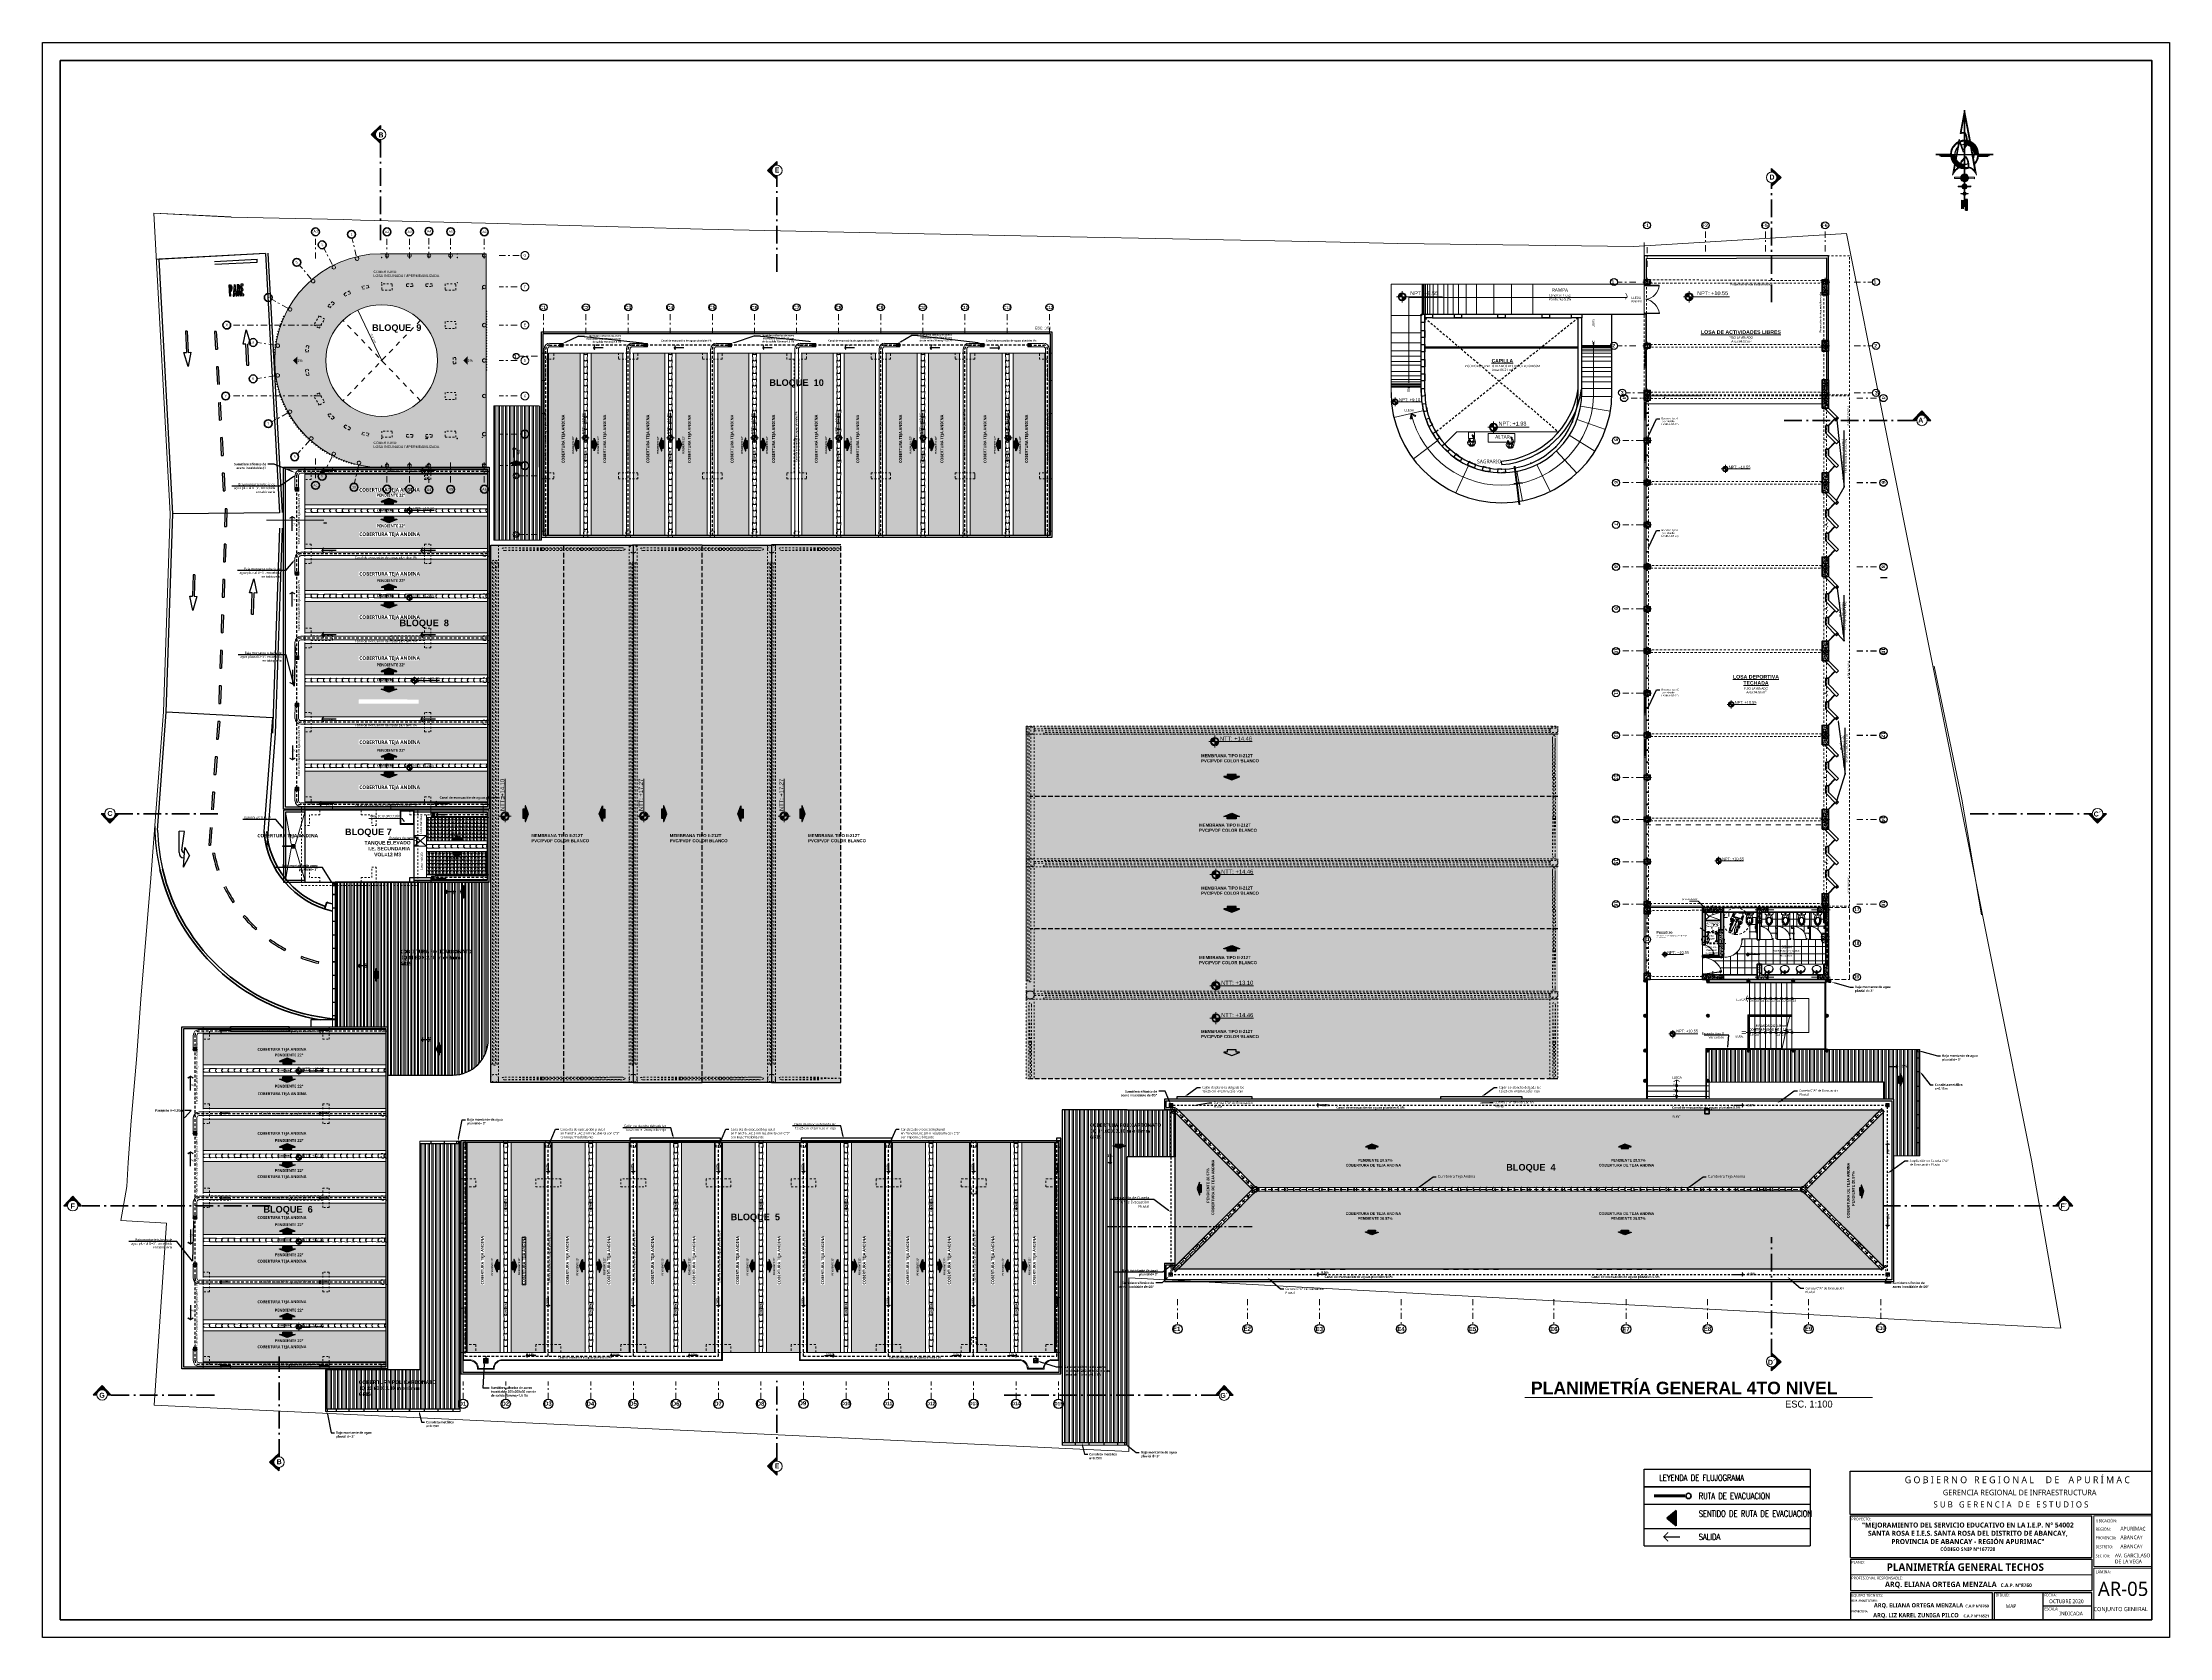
# Model space of a CAD drawing. Header units: metres. Extents: x 27 to 147, y -173 to 8.
# Drawn here: x 26.8 to 146.8, y -81.5 to 8.5 of the extents above; entities that cross this region are included whole.
import ezdxf
from ezdxf import colors
from ezdxf.entities.mleader import LeaderData, LeaderLine
from ezdxf.enums import TextEntityAlignment as Align
from ezdxf.math import Vec2, Vec3

# ---------------------------------------------------------------- set-up
doc = ezdxf.new("R2010")
doc.units = ezdxf.units.M
doc.set_wipeout_variables(frame=1)
for name, pattern in [('1CORTE', [1.5, 1, -0.25, 0, -0.25]), ('ACAD_ISO03W100', [30, 12, -18]), ('ACAD_ISO04W100', [30, 24, -3, 0, -3]), ('CENTER2', [28.575, 19.05, -3.175, 3.175, -3.175]), ('Dashed', [0.564444, 0.282222, -0.282222]), ('DASHED2', [0.375, 0.25, -0.125]), ('Dot & Dashed', [0.670278, 0.352778, -0.176389, 0, -0.141111]), ('HIDDEN', [9.525, 6.35, -3.175]), ('Hidden Line', [0.15875, 0.105833, -0.052917]), ('HIDDEN2', [0.1875, 0.125, -0.0625]), ('HIDDENX2', [19.05, 12.7, -6.35]), ('Rayas', [282.222223, 141.111112, -141.111112]), ('RAYITAS2', [0.1875, 0.125, -0.0625]), ('Trazo pequeño', [3, 2, -1])]:
    doc.linetypes.add(name, pattern=pattern)
for name, color, linetype, lineweight in [('04', 135, 'Continuous', 40), ('05', 152, 'Continuous', 50), ('1', 7, 'Continuous', 5), ('2D Drafting - General_Pen_No__46', 7, 'Continuous', 25), ('A-FLOR', 192, 'Continuous', 13), ('A-TRAZO', 7, 'Continuous', 5), ('A_CORTE', 6, 'Continuous', 13), ('A_MUROS-02', 2, 'Continuous', 15), ('AA. Proyeccion Corte', 10, '1CORTE', 50), ('AGUAS PLUVIALES', 5, 'Continuous', 30), ('ArchiCAD Windows_Pen_No__3', 150, 'Continuous', 0), ('barandas tipo 1', 200, 'Continuous', 20), ('canal de evacuacion', 1, 'Continuous', 20), ('COLUMNAS 50', 32, 'Continuous', 70), ('cortada', 130, 'HIDDEN2', 20), ('CORTE_EJE', 31, 'ACAD_ISO04W100', 80), ('cotas', 7, 'Continuous', 5), ('Cotas varias El', 253, 'Continuous', 13), ('Drawing & Figure_Pen_No__1', 7, 'Continuous', 13), ('Drawing & Figure_Pen_No__122', 9, 'Continuous', 13), ('Drawing & Figure_Pen_No__7', 7, 'Continuous', 35), ('Equipamiento SR', 23, 'Continuous', 0), ('Estructura CAJON', 7, 'Continuous', 25), ('Estructura Compleja - Cubiertas_Pluma_Nº__32', 15, 'Continuous', 35), ('Estructura – Carga_Pen_No__1', 7, 'Continuous', 13), ('Estructura – Carga_Pluma_Nº__20', 1, 'Continuous', 0), ('flechas', 180, 'Continuous', 15), ('grafo 0', 7, 'Continuous', 0), ('GRAFO 0 BLANCO', 7, 'Continuous', 0), ('GRAFO 02', 7, 'Continuous', 20), ('grafo 2', 31, 'Continuous', 20), ('GRAFO 3', 22, 'Continuous', 30), ('GRAFO 4', 7, 'Continuous', 30), ('GRAFO00', 7, 'Continuous', 0), ('GRAFO01', 7, 'Continuous', 0), ('GRfo 3', 7, 'Continuous', 30), ('GYF-RESERVORIOS', 14, 'Continuous', 30), ('I.S. CANALES EN TECHOS', 12, 'Continuous', 40), ('I.S. CANALETAS', 12, 'Continuous', 0), ('I.S.-CANALETAS M', 160, 'Continuous', 15), ('I.S.-PLANTAS', 251, 'Continuous', 13), ('I.S.-TUB SAL 2', 140, 'Continuous', 50), ('Interior - Mobiliario', 7, 'Continuous', 5), ('Interior - Stair & Railing_Pen_No__122', 9, 'Continuous', 13), ('Letras El', 9, 'Continuous', 5), ('letras sr', 7, 'Continuous', 5), ('linea 001', 252, 'Continuous', 0), ('linea0016', 144, 'HIDDEN2', 9), ('Lineas Referencia', 73, 'Continuous', 13), ('LINEAS_IND.', 252, 'Continuous', 5), ('Membrete', 250, 'Continuous', 15), ('Mobiliario el', 7, 'Continuous', 5), ('Mobiliario interno', 251, 'Continuous', 0), ('Muebles', 252, 'Continuous', 0), ('muro de contencion', 211, 'Continuous', 50), ('Muros el', 144, 'Continuous', 60), ('NORTE', 7, 'Continuous', 9), ('parasoles', 11, 'Continuous', 20), ('Proyeccciones', 1, 'DASHED2', 18), ('PROYECCION LOSA', 7, 'Rayas', 5), ('proyecciones', 1, 'DASHED2', 5), ('puertas', 7, 'Continuous', 5), ('Puertas El', 21, 'Continuous', 15), ('S-STRS-MBND', 31, 'Trazo pequeño', 9), ('Sanitarios el', 141, 'Continuous', 15), ('SG-FLUJOS', 170, 'Continuous', 100), ('Structural - Bearing_Pen_No__20', 1, 'Continuous', 0), ('Tabiques El', 7, 'Continuous', 15), ('teja andina', 252, 'Continuous', 0), ('TEJAS ANDINA', 253, 'Continuous', 0), ('TEXTO 1', 7, 'Continuous', 15), ('TEXTO 100', 7, 'Continuous', 20), ('TEXTOS-SUBTITULO', 7, 'Continuous', 30), ('tuberia de montantes', 10, 'Continuous', 0), ('Vanos', 140, 'Continuous', 5), ('Ventanas', 7, 'Continuous', 5), ('VENTANAS  50', 161, 'Continuous', 9), ('vidrio templado', 150, 'Continuous', 5)]:
    doc.layers.add(name, color=color, linetype=linetype, lineweight=lineweight)
for name, color, linetype, lineweight, true_color in [('Annotation - Text_Pen_No__167', 7, 'Continuous', 13, 0x6a6a6a), ('Annotation - Text_Pen_No__82', 7, 'Continuous', 20, 0xaaaaaa), ('Drawing & Figure_Pen_No__167', 7, 'Continuous', 13, 0x6a6a6a), ('Estructura - Combinado_Pluma_Nº__161', 7, 'Continuous', 13, 0x6a6a6a), ('Estructura Compleja - Cubiertas_Pen_No__92', 7, 'Continuous', 13, 0xbf8080), ('Estructura – Carga_Pen_No__87', 7, 'Continuous', 20, 0x6a6a6a), ('EVACUACION', 7, 'Continuous', 9, 0xd60000), ('Interior - Furniture _Pen_No__3', 7, 'Continuous', 18, 0xff6600), ('Interior - Mobiliario _Pluma_Nº__3', 7, 'Continuous', 18, 0xff6600), ('Mobiliario', 7, 'Continuous', 0, 0x7f7f7f), ('RAMPA PROPUESTA 1 CERRAMIENTO_Pen_No__167', 7, 'Continuous', 13, 0x6a6a6a), ('Structural - Bearing_Pen_No__123', 7, 'Continuous', 0, 0xd8d8d8), ('Structural - Bearing_Pen_No__167', 7, 'Continuous', 13, 0x6a6a6a), ('Structural - Combined_Pen_No__161', 7, 'Continuous', 13, 0x6a6a6a)]:
    doc.layers.add(name, color=color, linetype=linetype, lineweight=lineweight, true_color=true_color)
for name, color, linetype in [('Estructura – Carga', 7, 'Continuous'), ('GE-CUAD', 2, 'Continuous'), ('perimetroooo', 3, 'Continuous'), ('Rampa', 41, 'Continuous'), ('Separador de bike pintado', 8, 'Continuous')]:
    doc.layers.add(name, color=color, linetype=linetype)
doc.layers.add('zzzzz impresion', color=142, linetype='Continuous', plot=False)
doc.styles.add('ARIAL', font='arial.ttf')
doc.styles.add('Estilo-cotas', font='trebuc.ttf')
doc.styles.add('fina', font='techl___.ttf')
doc.styles.add('Generales', font='trebuc.ttf', dxfattribs={"height": 0.1})
doc.styles.add('GENERATED_STYLE_1', font='arialbd.ttf')
doc.styles.add('GENERATED_STYLE_2', font='arial.ttf')
doc.styles.add('JOS', font='arial.ttf', dxfattribs={"height": 1})
doc.styles.add('LICHA', font='bgothm.ttf')
doc.styles.add('NOTAS', font='ROMANS.SHX', dxfattribs={"width": 0.75})
doc.styles.add('Santa Rosa 1 50', font='trebuc.ttf')
doc.styles.get("Standard").update_dxf_attribs({"font": 'arial.ttf'})
doc.styles.add('TURBO_BASS', font='swisseb.ttf')
doc.styles.add('TURBO_NPT', font='sanssb__.ttf')
pattern_1 = [(4.9697, (287.424507, 279.744739), (-2.4000002103, -0.1999982614), [0.1846944, -4.4326642]), (270, (287.6085, 279.76074), (0.2, -0.2), [0.016, -0.184]), (90, (287.6245, 279.56074), (-0.2, 0.2), [0.056, -0.144]), (180, (287.6245, 279.61674), (-0.2, -0.2), [0.02, -0.18]), (0, (287.6045, 279.74474), (0.2, 0.2), [0.02, -0.18]), (90, (287.6245, 279.74474), (-0.2, 0.2), [0.016, -0.184]), (90, (287.6085, 279.56074), (-0.2, 0.2), [0.04, -0.16]), (175.0303, (287.608507, 279.600739), (-2.4000002103, 0.1999982614), [0.1846944, -4.4326642]), (142.6961, (287.598507, 279.600739), (3.40000214834, -2.59999717798), [0.0528016, -5.22735]), (108.4349, (287.55651, 279.63274), (-0.199999681, 0.400000087), [0.0505964, -0.581859]), (71.5651, (287.54051, 279.68074), (-0.199999681, -0.400000087), [0.0505964, -0.581859]), (37.3039, (287.556507, 279.728739), (3.40000214834, 2.59999717798), [0.0528016, -5.22735]), (110.2249, (287.570507, 279.642739), (0.80000166712, -2.19999945287), [0.040497, -4.0091944]), (69.7751, (287.556507, 279.680739), (0.80000166712, 2.19999945287), [0.040497, -4.0091944]), (37.4054, (287.570507, 279.718739), (2.599998493, 2.00000199052), [0.0428018, -4.237385]), (142.5946, (287.604507, 279.616739), (2.599998493, -2.00000199052), [0.0428018, -4.237385])]
pattern_2 = [(274.9697, (49.603271, 25.047695), (-0.1999982614, 2.4000002103), [0.1846944, -4.4326642]), (180, (49.61927, 24.8637), (-0.2, -0.2), [0.016, -0.184]), (0, (49.41927, 24.8477), (0.2, 0.2), [0.056, -0.144]), (90, (49.47527, 24.8477), (-0.2, 0.2), [0.02, -0.18]), (270, (49.60327, 24.8677), (0.2, -0.2), [0.02, -0.18]), (0, (49.60327, 24.8477), (0.2, 0.2), [0.016, -0.184]), (0, (49.41927, 24.8637), (0.2, 0.2), [0.04, -0.16]), (85.0303, (49.459271, 24.863695), (0.1999982614, 2.4000002103), [0.1846944, -4.4326642]), (52.6961, (49.4592706, 24.873695), (-2.599997178, -3.40000214834), [0.0528016, -5.22735]), (18.4349, (49.49127, 24.915695), (0.400000087, 0.19999968), [0.0505964, -0.581859]), (341.5651, (49.53927, 24.931695), (-0.400000087, 0.19999968), [0.0505964, -0.581859]), (307.3039, (49.5872706, 24.915695), (2.599997178, -3.40000214834), [0.0528016, -5.22735]), (20.2249, (49.501271, 24.901695), (-2.1999994529, -0.8000016671), [0.040497, -4.0091944]), (339.7751, (49.539271, 24.915695), (2.1999994529, -0.8000016671), [0.040497, -4.0091944]), (307.4054, (49.577271, 24.901695), (2.0000019905, -2.599998493), [0.0428018, -4.237385]), (52.5946, (49.475271, 24.867695), (-2.0000019905, -2.599998493), [0.0428018, -4.237385])]
pattern_3 = [(274.9697, (55.34403, 56.636499), (-0.1999982614, 2.4000002103), [0.1846944, -4.4326642]), (180, (55.36003, 56.4525), (-0.2, -0.2), [0.016, -0.184]), (0, (55.16003, 56.4365), (0.2, 0.2), [0.056, -0.144]), (90, (55.21603, 56.4365), (-0.2, 0.2), [0.02, -0.18]), (270, (55.34403, 56.4565), (0.2, -0.2), [0.02, -0.18]), (0, (55.34403, 56.4365), (0.2, 0.2), [0.016, -0.184]), (0, (55.16003, 56.4525), (0.2, 0.2), [0.04, -0.16]), (85.0303, (55.20003, 56.452499), (0.1999982614, 2.4000002103), [0.1846944, -4.4326642]), (52.6961, (55.20003, 56.462499), (-2.599997178, -3.40000214834), [0.0528016, -5.22735]), (18.4349, (55.23203, 56.5045), (0.400000087, 0.19999968), [0.0505964, -0.581859]), (341.5651, (55.28003, 56.5205), (-0.400000087, 0.19999968), [0.0505964, -0.581859]), (307.3039, (55.32803, 56.504499), (2.599997178, -3.40000214834), [0.0528016, -5.22735]), (20.2249, (55.24203, 56.490499), (-2.1999994529, -0.8000016671), [0.040497, -4.0091944]), (339.7751, (55.28003, 56.504499), (2.1999994529, -0.8000016671), [0.040497, -4.0091944]), (307.4054, (55.31803, 56.490499), (2.0000019905, -2.599998493), [0.0428018, -4.237385]), (52.5946, (55.21603, 56.456499), (-2.0000019905, -2.599998493), [0.0428018, -4.237385])]
pattern_4 = [(50, (52.73816, 67.419), (0.14345203, -0.01255043), [0.015, -0.165]), (355, (52.73816, 67.419), (-0.02775027, 0.15043842), [0.012, -0.132]), (100.45144, (52.75011, 67.41795), (0.11570177, 0.137888), [0.01274804, -0.14022842]), (46.1842, (52.73816, 67.459), (0.21344826, -0.03310385), [0.0225, -0.2475]), (96.63564, (52.75594, 67.45624), (0.18693238, 0.1948237), [0.01912207, -0.21034274]), (351.18416, (52.73816, 67.459), (0.1869324, 0.1948237), [0.018, -0.198]), (21, (52.75816, 67.449), (0.11938141, -0.08052378), [0.015, -0.165]), (326, (52.75816, 67.449), (0.04866306, 0.14503), [0.012, -0.132]), (71.45144, (52.7681, 67.44229), (0.16804447, 0.06450623), [0.01274804, -0.14022842]), (37.5, (52.738155, 67.419), (0.00243197, 0.066578768), [0, -0.130399995, 0, -0.133999995, 0, -0.132499995]), (7.5, (52.738155, 67.419), (0.052613906, 0.07888234), [0, -0.076399997, 0, -0.127399995, 0, -0.0505]), (327.5, (52.693555, 67.419), (0.106764483, -0.004510974), [0, -0.05, 0, -0.155999994, 0, -0.20699999]), (317.5, (52.67356, 67.419), (0.11663723, 0.020020996), [0, -0.065, 0, -0.103599996, 0, -0.146999995])]
pattern_5 = [(320, (0, 0), (-0.015060515, -0.17214244), [0.018, -0.198]), (265, (0, 0), (0.18052611, 0.03330032), [0.0144, -0.1584]), (10.45144, (-0.00126, -0.01435), (0.1654656, -0.13884213), [0.01529765, -0.16827411]), (316.1842, (0.048, -7e-10), (-0.03972463, -0.25613792), [0.027, -0.297]), (6.63563, (0.0447, -0.02134), (0.23378846, -0.22431887), [0.02294648, -0.2524113]), (261.18416, (0.048, -7e-10), (0.23378846, -0.22431887), [0.0216, -0.2376]), (291, (0.036, -0.024), (-0.096628536, -0.14325769), [0.018, -0.198]), (236, (0.036, -0.024), (0.17403601, -0.05839568), [0.0144, -0.1584]), (341.45144, (0.02795, -0.03594), (0.07740747, -0.20165337), [0.01529765, -0.16827411]), (307.5, (0, 0), (0.079894525, -0.002918366), [0, -0.15648, 0, -0.1608, 0, -0.159]), (277.5, (0, 0), (0.09465881, -0.06313669), [0, -0.09168, 0, -0.15288, 0, -0.0606]), (237.5, (7e-10, 0.05352), (-0.005413171, -0.128117385), [0, -0.06, 0, -0.1872, 0, -0.2484]), (227.5, (1e-09, 0.07752), (0.024025194, -0.13996468), [0, -0.078, 0, -0.12432, 0, -0.1764])]
pattern_6 = [(50, (52.72168, 67.44759), (0.14348871, -0.01255364), [0.01500384, -0.16504219]), (355, (52.72168, 67.44759), (-0.02775736, 0.15047689), [0.01200307, -0.13203375]), (100.45144, (52.73364, 67.44654), (0.11573135, 0.13792325), [0.0127513, -0.14026427]), (46.1842, (52.72168, 67.4876), (0.21350284, -0.03311232), [0.02250575, -0.24756328]), (96.63564, (52.73947, 67.48484), (0.18698018, 0.19487353), [0.01912696, -0.21039653]), (351.18416, (52.72168, 67.4876), (0.1869802, 0.19487353), [0.0180046, -0.19805062]), (21, (52.74169, 67.47759), (0.11941193, -0.08054437), [0.01500384, -0.16504219]), (326, (52.74169, 67.4776), (0.0486755, 0.14506709), [0.01200307, -0.13203375]), (71.45144, (52.75164, 67.47088), (0.16808744, 0.06452272), [0.0127513, -0.14026427]), (37.5, (52.72168, 67.447586), (0.002432593, 0.066595793), [0, -0.13043334, 0, -0.13403426, 0, -0.132533877]), (7.5, (52.72168, 67.447586), (0.05262736, 0.07890251), [0, -0.076419533, 0, -0.127432573, 0, -0.05051291]), (327.5, (52.67707, 67.447586), (0.106791784, -0.004512128), [0, -0.050012784, 0, -0.156039885, 0, -0.207052924]), (317.5, (52.65706, 67.44759), (0.116667055, 0.020026115), [0, -0.06501662, 0, -0.10362649, 0, -0.147037584])]

# ---------------------------------------------------------------- blocks, each defined once
blk = doc.blocks.new('A$C47EA5D3F')
at = {"lineweight": 25, "extrusion": (7.44261e-05, 0.001628, 0.999999)}
h = blk.add_hatch(color=142, dxfattribs=at)
h.set_gradient(color1=(41, 136, 214), color2=(10, 25, 46), tint=1, name='INVSPHERICAL')
h.paths.add_polyline_path([(2.49, 3.33), (2.29, 3.55, 0.414214), (2.23, 2.15), (2.45, 2.35, -0.414214)])
at = {"extrusion": (7.44261e-05, 0.001628, 0.999999)}
h = blk.add_hatch(color=256, dxfattribs=at)
h.paths.add_polyline_path([(3.29, 3.69), (3.36, 3.73, 0.29558), (2.29, 3.55), (2.34, 3.51, -0.282524)])
h.paths.add_polyline_path([(3.65, 3.45), (3.69, 3.49, 0.083076), (3.44, 3.69), (3.41, 3.64, -0.082797)])
at = {"lineweight": 25, "extrusion": (7.44261e-05, 0.001628, 0.999999)}
h = blk.add_hatch(color=142, dxfattribs=at)
h.set_gradient(color1=(41, 136, 214), color2=(10, 25, 46), tint=1, name='INVSPHERICAL')
h.paths.add_polyline_path([(3.43, 2.31), (3.63, 2.09, 0.414214), (3.69, 3.49), (3.47, 3.29, -0.414214)])
at = {"extrusion": (7.44261e-05, 0.001628, 0.999999)}
h = blk.add_hatch(color=142, dxfattribs=at)
h.set_gradient(color1=(41, 136, 214), color2=(14, 34, 63), tint=1, name='INVSPHERICAL')
h.paths.add_polyline_path([(2.02, 1.7, 1), (1.47, 1.7, 1)])
for points in [[(2.49, 1.95, 0.022784), (2.46, 2.02, 0.00433), (2.47, 2.03, -0.067814), (2.28, 2.19), (2.23, 2.15, 0.083153)], [(3.63, 2.09), (3.59, 2.14, -0.186794), (2.97, 1.89), (2.92, 1.83, 0.199292)]]:
    blk.add_hatch(color=256, dxfattribs=at).paths.add_polyline_path(points)
h = blk.add_hatch(color=142, dxfattribs=at)
h.set_gradient(color1=(41, 136, 214), color2=(13, 31, 58), tint=1, name='CURVED')
h.paths.add_polyline_path([(0.34, 0.53), (0.31, 0.66), (0, 0.38), (0.08, 0.29)])
h.paths.add_polyline_path([(0.52, 0.69), (0.44, 0.78), (0.31, 0.66), (0.34, 0.53)])
h = blk.add_hatch(color=142, dxfattribs=at)
h.set_gradient(color1=(41, 136, 214), color2=(13, 31, 58), tint=1, name='CURVED')
h.paths.add_polyline_path([(0.43, 0.41), (0.59, 0.36), (0.2, 0), (0.1, 0.11)])
h.paths.add_polyline_path([(0.66, 0.62), (0.76, 0.51), (0.59, 0.36), (0.43, 0.41)])
h = blk.add_hatch(color=142, dxfattribs=at)
h.set_gradient(color1=(41, 136, 214), color2=(14, 34, 63), tint=1, name='INVSPHERICAL')
h.paths.add_polyline_path([(0.8, 0.95, 1), (1.04, 0.95, 1)])
h = blk.add_hatch(color=142, dxfattribs=at)
h.set_gradient(color1=(41, 136, 214), color2=(14, 34, 63), tint=1, name='INVSPHERICAL')
h.paths.add_polyline_path([(1.48, 1.29, 1), (1.11, 1.29, 1)])
at = {"lineweight": 40, "extrusion": (7.44261e-05, 0.001628, 0.999999)}
for p, q in [((5.26, 4.93, 0), (1.94, 1.89, 0)), ((1.72, 4.07, 0), (2.24, 3.51, 0)), ((1.54, 1.52, 0), (1.43, 1.42, 0)), ((3.58, 2.05, 0), (4.1, 1.48, 0)), ((0.83, 0.87, 0), (0.24, 0.33, 0)), ((1.16, 1.17, 0), (1.01, 1.03, 0))]:
    blk.add_line(p, q, dxfattribs=at)
at = {"lineweight": 18, "extrusion": (7.44261e-05, 0.001628, 0.999999)}
for p, q in [((5.26, 4.93, 0), (3.84, 4.04, 0)), ((5.05, 4.73, 0), (3.88, 3.19, 0)), ((5.26, 4.93, 0), (3.91, 3.13, 0)), ((5.05, 4.73, 0), (3.94, 4.04, 0)), ((3.37, 3.68, 0), (2.29, 3, 0)), ((3.51, 3.83, 0), (2.32, 3.08, 0)), ((3.37, 3.68, 0), (3.01, 2.99, 0)), ((3.51, 3.83, 0), (3.13, 3.11, 0)), ((1.97, 2.86, 0), (1.31, 2.45, 0)), ((1.97, 2.8, 0), (1.6, 2.57, 0)), ((3.66, 2.81, 0), (2.44, 1.21, 0)), ((3.65, 2.89, 0), (2.59, 1.49, 0))]:
    blk.add_line(p, q, dxfattribs=at)
at = {"color": 154, "lineweight": 70, "extrusion": (7.44261e-05, 0.001628, 0.999999)}
for p, q in [((1.6, 4.31, 0), (2.29, 3.55, 0)), ((3.63, 2.09, 0), (4.32, 1.33, 0))]:
    blk.add_line(p, q, dxfattribs=at)
at = {"lineweight": 25, "extrusion": (7.44261e-05, 0.001628, 0.999999)}
for p, q in [((1.74, 3.98, 0), (2.21, 3.47, 0)), ((3.54, 2.01, 0), (4.01, 1.51, 0))]:
    blk.add_line(p, q, dxfattribs=at)
at = {"color": 154, "lineweight": 25, "extrusion": (7.44261e-05, 0.001628, 0.999999)}
blk.add_line((2.29, 3.55, 0), (3.63, 2.09, 0), dxfattribs=at)
at = {"extrusion": (7.44261e-05, 0.001628, 0.999999)}
blk.add_line((4.05, 3.82, 0), (3.73, 3.53, 0), dxfattribs=at)
for centre, radius in [((1.74, 1.7, 0), 0.275), ((0.92, 0.95, 0), 0.119), ((1.29, 1.29, 0), 0.183)]:
    blk.add_circle(centre, radius, dxfattribs=at)
at = {"color": 154, "lineweight": 25, "extrusion": (7.44261e-05, 0.001628, 0.999999)}
for radius, start, end in [(0.993, 66.6086, 241.4886), (0.694, 86.2246, 243.3661), (0.993, 267.3914, 61.471), (0.694, 287.0074, 61.0741)]:
    blk.add_arc((2.96, 2.82, 0), radius, start, end, dxfattribs=at)
at = {"extrusion": (7.44261e-05, 0.001628, 0.999999)}
for centre, radius, start, end in [((2.96, 2.82, 0), 0.929, 69.3699, 132.475), ((2.96, 2.82, 0), 0.929, 42.475, 61.4296), ((2.65, 1.53, 0), 1.09, 123.5085, 124.026), ((2.96, 2.82, 0), 0.929, 222.475, 237.9931), ((2.96, 2.82, 0), 0.929, 270.1528, 312.475)]:
    blk.add_arc(centre, radius, start, end, dxfattribs=at)
at = {"lineweight": 18, "extrusion": (7.44261e-05, 0.001628, 0.999999)}
for centre, radius, start, end in [((3.57, 2.05, 0), 1.09, 89.1775, 120.6062), ((3.57, 2.05, 0), 1.15, 90.9824, 112.2634), ((3.02, 4.15, 0), 1.1, 314.3984, 341.8623), ((3.02, 4.15, 0), 1.15, 313.8074, 343.0615), ((3.45, 3.43, 0), 0.72, 31.3267, 57.0748), ((3.45, 3.43, 0), 0.773, 29.5831, 51.0566), ((1.66, 1.63, 0), 0.894, 64.6349, 112.8545), ((1.66, 1.63, 0), 0.947, 67.0834, 93.255), ((2.65, 1.53, 0), 1.15, 76.0718, 107.8403), ((2.65, 1.53, 0), 1.09, 78.8351, 107.771), ((1.66, 1.63, 0), 0.894, 332.0955, 26.4817), ((1.87, 2.87, 0), 1.03, 304.8247, 344.8248), ((1.87, 2.87, 0), 1.08, 307.1949, 347.7534), ((1.66, 1.63, 0), 0.947, 351.695, 23.7627)]:
    blk.add_arc(centre, radius, start, end, dxfattribs=at)
at = {"layer": 'NORTE', "color": 154, "lineweight": 30, "extrusion": (7.44261e-05, 0.001628, 0.999999)}
for p, q in [((0, 0.38, 0), (0.44, 0.78, 0)), ((0.08, 0.29, 0), (0.52, 0.69, 0)), ((0.1, 0.11, 0), (0.66, 0.62, 0)), ((0.1, 0.11, 0), (0.2, 0, 0)), ((0.2, 0, 0), (0.76, 0.51, 0)), ((0.44, 0.78, 0), (0.52, 0.69, 0)), ((0.76, 0.51, 0), (0.66, 0.62, 0))]:
    blk.add_line(p, q, dxfattribs=at)
at = {"layer": 'NORTE', "color": 154, "lineweight": 15, "extrusion": (7.44261e-05, 0.001628, 0.999999), "elevation": 0}
for points in [[(1.15, 1.41), (0.97, 1.6), (1.02, 1.64), (1.2, 1.45)], [(1.52, 1.87), (1.22, 2.19), (1.29, 2.26), (1.59, 1.93)], [(1.96, 1.53), (2.25, 1.21), (2.18, 1.14), (1.89, 1.47)], [(0.83, 1.03), (0.74, 1.13), (0.76, 1.15), (0.85, 1.05)], [(1.01, 0.88), (1.1, 0.78), (1.08, 0.76), (0.99, 0.85)], [(1.44, 1.18), (1.62, 0.99), (1.57, 0.95), (1.4, 1.14)]]:
    blk.add_lwpolyline(points, dxfattribs=at)
blk = doc.blocks.new('A$C295C7585')
at = {"layer": 'Mobiliario', "lineweight": 15}
for p, q in [((1.07, 2.42), (1.21, 2.74)), ((1.21, 2.74), (1.22, 2.75)), ((1.22, 2.75), (1.36, 3.07)), ((1.25, 2.33), (1.41, 2.65)), ((1.36, 3.07), (1.37, 3.08)), ((1.37, 3.08), (1.51, 3.4)), ((1.4, 2.66), (1.56, 2.98)), ((1.41, 2.65), (1.4, 2.66)), ((1.51, 3.4), (1.53, 3.41)), ((1.56, 3), (1.72, 3.31)), ((1.56, 2.98), (1.56, 3)), ((1.72, 3.31), (1.71, 3.33)), ((0.46, 1.09), (0.6, 1.42)), ((0.6, 1.42), (0.61, 1.42)), ((0.61, 1.42), (0.75, 1.75)), ((0.64, 1.01), (0.8, 1.33)), ((0.75, 1.75), (0.77, 1.75)), ((0.77, 1.75), (0.9, 2.08)), ((0.79, 1.34), (0.95, 1.66)), ((0.8, 1.33), (0.79, 1.34)), ((0.9, 2.08), (0.92, 2.09)), ((0.92, 2.09), (1.06, 2.41)), ((0.95, 1.67), (1.1, 1.99)), ((0.95, 1.66), (0.95, 1.67)), ((1.06, 2.41), (1.07, 2.42)), ((1.1, 2), (1.26, 2.32)), ((1.1, 1.99), (1.1, 2)), ((1.26, 2.32), (1.25, 2.33)), ((0, 0.1), (0.14, 0.43)), ((0.14, 0.43), (0.15, 0.43)), ((0.15, 0.43), (0.29, 0.76)), ((0.18, 0.02), (0.34, 0.34)), ((0.29, 0.76), (0.31, 0.76)), ((0.31, 0.76), (0.45, 1.09)), ((0.34, 0.35), (0.5, 0.67)), ((0.34, 0.34), (0.34, 0.35)), ((0.45, 1.09), (0.46, 1.09)), ((0.49, 0.68), (0.65, 1)), ((0.5, 0.67), (0.49, 0.68)), ((0.65, 1), (0.64, 1.01))]:
    blk.add_line(p, q, dxfattribs=at)
for centre, radius, start, end in [((1.34, 2.77), 0.134, 189.8042, 301.9874), ((1.34, 2.77), 0.12, 189.8042, 301.9874), ((1.49, 3.1), 0.134, 189.8042, 301.9874), ((1.49, 3.1), 0.12, 189.8042, 301.9874), ((1.65, 3.43), 0.134, 189.8042, 301.9874), ((1.65, 3.43), 0.12, 189.8042, 301.9874), ((0.73, 1.44), 0.134, 189.8042, 301.9874), ((0.73, 1.44), 0.12, 189.8042, 301.9874), ((0.88, 1.77), 0.134, 189.8042, 301.9874), ((0.88, 1.77), 0.12, 189.8042, 301.9874), ((1.03, 2.1), 0.133, 189.664, 302.1276), ((1.03, 2.11), 0.12, 189.8042, 301.9874), ((1.19, 2.44), 0.134, 189.8042, 301.9874), ((1.19, 2.44), 0.12, 189.8042, 301.9874), ((0.12, 0.12), 0.12, 189.8042, 301.9874), ((0.27, 0.45), 0.134, 189.8042, 301.9874), ((0.27, 0.45), 0.12, 189.8042, 301.9874), ((0.43, 0.78), 0.134, 189.8042, 301.9874), ((0.43, 0.78), 0.12, 189.8042, 301.9874), ((0.58, 1.11), 0.134, 189.8042, 301.9874), ((0.58, 1.11), 0.12, 189.8042, 301.9874)]:
    blk.add_arc(centre, radius, start, end, dxfattribs=at)
blk = doc.blocks.new('Red 18')
at = {"layer": 'GRAFO 0 BLANCO', "linetype": 'Continuous'}
for p, q in [((0.05, 0.2), (0.05, 0.2)), ((0.05, 0.2), (0.05, 0.2)), ((0.05, 0.2), (0.05, 0.2)), ((0.05, 0.2), (0.05, 0.2)), ((0.05, 0.2), (0.05, 0.2)), ((0.05, 0.2), (0.05, 0.2)), ((0.05, 0.2), (0.05, 0.2)), ((0.05, 0.2), (0.05, 0.2)), ((0.05, 0.18), (0.05, 0.18)), ((0.05, 0.18), (0.05, 0.17)), ((0.05, 0.17), (0.05, 0.18)), ((0.05, 0.17), (0.05, 0.18)), ((0.05, 0.18), (0.05, 0.18)), ((0.05, 0.18), (0.05, 0.17)), ((0.05, 0.17), (0.05, 0.17)), ((0.05, 0.17), (0.05, 0.17)), ((0.05, 0.15), (0.05, 0.15)), ((0.05, 0.15), (0.05, 0.14)), ((0.05, 0.14), (0.05, 0.15)), ((0.05, 0.14), (0.05, 0.15)), ((0.05, 0.15), (0.05, 0.15)), ((0.05, 0.15), (0.05, 0.14)), ((0.05, 0.14), (0.05, 0.14)), ((0.05, 0.14), (0.05, 0.14)), ((0.05, 0.11), (0.05, 0.11)), ((0.05, 0.11), (0.05, 0.1)), ((0.05, 0.1), (0.05, 0.11)), ((0.05, 0.1), (0.05, 0.11)), ((0.05, 0.11), (0.05, 0.11)), ((0.05, 0.11), (0.05, 0.1)), ((0.05, 0.1), (0.05, 0.1)), ((0.05, 0.1), (0.05, 0.1)), ((0.05, 0.08), (0.05, 0.08)), ((0.05, 0.08), (0.05, 0.07)), ((0.05, 0.07), (0.05, 0.08)), ((0.05, 0.07), (0.05, 0.08)), ((0.05, 0.08), (0.05, 0.08)), ((0.05, 0.08), (0.05, 0.07)), ((0.05, 0.07), (0.05, 0.07)), ((0.05, 0.07), (0.05, 0.07)), ((0.05, 0.05), (0.05, 0.05)), ((0.05, 0.05), (0.05, 0.05)), ((0.05, 0.05), (0.05, 0.05)), ((0.05, 0.05), (0.05, 0.05)), ((0.05, 0.05), (0.05, 0.05)), ((0.05, 0.05), (0.05, 0.05)), ((0.05, 0.05), (0.05, 0.05)), ((0.05, 0.05), (0.05, 0.05)), ((0.07, 0.2), (0.08, 0.2)), ((0.08, 0.2), (0.07, 0.2)), ((0.07, 0.2), (0.07, 0.2)), ((0.07, 0.2), (0.08, 0.2)), ((0.08, 0.2), (0.07, 0.2)), ((0.07, 0.2), (0.07, 0.2)), ((0.08, 0.18), (0.07, 0.18)), ((0.07, 0.18), (0.07, 0.17)), ((0.07, 0.17), (0.07, 0.18)), ((0.07, 0.18), (0.08, 0.18)), ((0.07, 0.17), (0.08, 0.17)), ((0.08, 0.17), (0.07, 0.17)), ((0.08, 0.15), (0.07, 0.15)), ((0.07, 0.15), (0.07, 0.14)), ((0.07, 0.14), (0.07, 0.15)), ((0.07, 0.15), (0.08, 0.15)), ((0.07, 0.14), (0.08, 0.14)), ((0.08, 0.14), (0.07, 0.14)), ((0.08, 0.11), (0.07, 0.11)), ((0.07, 0.11), (0.07, 0.1)), ((0.07, 0.1), (0.07, 0.11)), ((0.07, 0.11), (0.08, 0.11)), ((0.07, 0.1), (0.08, 0.1)), ((0.08, 0.1), (0.07, 0.1)), ((0.08, 0.08), (0.07, 0.08)), ((0.07, 0.08), (0.07, 0.07)), ((0.07, 0.07), (0.07, 0.08)), ((0.07, 0.08), (0.08, 0.08)), ((0.07, 0.07), (0.08, 0.07)), ((0.08, 0.07), (0.07, 0.07)), ((0.07, 0.05), (0.08, 0.05)), ((0.08, 0.05), (0.07, 0.05)), ((0.07, 0.05), (0.07, 0.05)), ((0.07, 0.05), (0.08, 0.05)), ((0.08, 0.05), (0.07, 0.05)), ((0.07, 0.05), (0.07, 0.05)), ((0.08, 0.2), (0.08, 0.2)), ((0.08, 0.2), (0.08, 0.2)), ((0.08, 0.17), (0.08, 0.18)), ((0.08, 0.18), (0.08, 0.17)), ((0.08, 0.14), (0.08, 0.15)), ((0.08, 0.15), (0.08, 0.14)), ((0.08, 0.1), (0.08, 0.11)), ((0.08, 0.11), (0.08, 0.1)), ((0.08, 0.07), (0.08, 0.08)), ((0.08, 0.08), (0.08, 0.07)), ((0.08, 0.05), (0.08, 0.05)), ((0.08, 0.05), (0.08, 0.05)), ((0.1, 0.2), (0.11, 0.2)), ((0.11, 0.2), (0.1, 0.2)), ((0.1, 0.2), (0.1, 0.2)), ((0.1, 0.2), (0.11, 0.2)), ((0.11, 0.2), (0.1, 0.2)), ((0.1, 0.2), (0.1, 0.2)), ((0.11, 0.18), (0.1, 0.18)), ((0.1, 0.18), (0.1, 0.17)), ((0.1, 0.17), (0.1, 0.18)), ((0.1, 0.18), (0.11, 0.18)), ((0.1, 0.17), (0.11, 0.17)), ((0.11, 0.17), (0.1, 0.17)), ((0.11, 0.15), (0.1, 0.15)), ((0.1, 0.15), (0.1, 0.14)), ((0.1, 0.14), (0.1, 0.15)), ((0.1, 0.15), (0.11, 0.15)), ((0.1, 0.14), (0.11, 0.14)), ((0.11, 0.14), (0.1, 0.14)), ((0.11, 0.11), (0.1, 0.11)), ((0.1, 0.11), (0.1, 0.1)), ((0.1, 0.1), (0.1, 0.11)), ((0.1, 0.11), (0.11, 0.11)), ((0.1, 0.1), (0.11, 0.1)), ((0.11, 0.1), (0.1, 0.1)), ((0.11, 0.08), (0.1, 0.08)), ((0.1, 0.08), (0.1, 0.07)), ((0.1, 0.07), (0.1, 0.08)), ((0.1, 0.08), (0.11, 0.08)), ((0.1, 0.07), (0.11, 0.07)), ((0.11, 0.07), (0.1, 0.07)), ((0.1, 0.05), (0.11, 0.05)), ((0.11, 0.05), (0.1, 0.05)), ((0.1, 0.05), (0.1, 0.05)), ((0.1, 0.05), (0.11, 0.05)), ((0.11, 0.05), (0.1, 0.05)), ((0.1, 0.05), (0.1, 0.05)), ((0.11, 0.2), (0.11, 0.2)), ((0.11, 0.2), (0.11, 0.2)), ((0.11, 0.17), (0.11, 0.18)), ((0.11, 0.18), (0.11, 0.17)), ((0.11, 0.14), (0.11, 0.15)), ((0.11, 0.15), (0.11, 0.14)), ((0.11, 0.1), (0.11, 0.11)), ((0.11, 0.11), (0.11, 0.1)), ((0.11, 0.07), (0.11, 0.08)), ((0.11, 0.08), (0.11, 0.07)), ((0.11, 0.05), (0.11, 0.05)), ((0.11, 0.05), (0.11, 0.05)), ((0.14, 0.2), (0.15, 0.2)), ((0.15, 0.2), (0.14, 0.2)), ((0.14, 0.2), (0.14, 0.2)), ((0.14, 0.2), (0.15, 0.2)), ((0.15, 0.2), (0.14, 0.2)), ((0.14, 0.2), (0.14, 0.2)), ((0.15, 0.18), (0.14, 0.18)), ((0.14, 0.18), (0.14, 0.17)), ((0.14, 0.17), (0.14, 0.18)), ((0.14, 0.18), (0.15, 0.18)), ((0.14, 0.17), (0.15, 0.17)), ((0.15, 0.17), (0.14, 0.17)), ((0.15, 0.15), (0.14, 0.15)), ((0.14, 0.15), (0.14, 0.14)), ((0.14, 0.14), (0.14, 0.15)), ((0.14, 0.15), (0.15, 0.15)), ((0.14, 0.14), (0.15, 0.14)), ((0.15, 0.14), (0.14, 0.14)), ((0.15, 0.11), (0.14, 0.11)), ((0.14, 0.11), (0.14, 0.1)), ((0.14, 0.1), (0.14, 0.11)), ((0.14, 0.11), (0.15, 0.11)), ((0.14, 0.1), (0.15, 0.1)), ((0.15, 0.1), (0.14, 0.1)), ((0.15, 0.08), (0.14, 0.08)), ((0.14, 0.08), (0.14, 0.07)), ((0.14, 0.07), (0.14, 0.08)), ((0.14, 0.08), (0.15, 0.08)), ((0.14, 0.07), (0.15, 0.07)), ((0.15, 0.07), (0.14, 0.07)), ((0.14, 0.05), (0.15, 0.05)), ((0.15, 0.05), (0.14, 0.05)), ((0.14, 0.05), (0.14, 0.05)), ((0.14, 0.05), (0.15, 0.05)), ((0.15, 0.05), (0.14, 0.05)), ((0.14, 0.05), (0.14, 0.05)), ((0.15, 0.2), (0.15, 0.2)), ((0.15, 0.2), (0.15, 0.2)), ((0.15, 0.17), (0.15, 0.18)), ((0.15, 0.18), (0.15, 0.17)), ((0.15, 0.14), (0.15, 0.15)), ((0.15, 0.15), (0.15, 0.14)), ((0.15, 0.1), (0.15, 0.11)), ((0.15, 0.11), (0.15, 0.1)), ((0.15, 0.07), (0.15, 0.08)), ((0.15, 0.08), (0.15, 0.07)), ((0.15, 0.05), (0.15, 0.05)), ((0.15, 0.05), (0.15, 0.05)), ((0.17, 0.2), (0.18, 0.2)), ((0.18, 0.2), (0.17, 0.2)), ((0.17, 0.2), (0.17, 0.2)), ((0.17, 0.2), (0.18, 0.2)), ((0.18, 0.2), (0.17, 0.2)), ((0.17, 0.2), (0.17, 0.2)), ((0.18, 0.18), (0.17, 0.18)), ((0.17, 0.18), (0.17, 0.17)), ((0.17, 0.17), (0.17, 0.18)), ((0.17, 0.18), (0.18, 0.18)), ((0.17, 0.17), (0.18, 0.17)), ((0.18, 0.17), (0.17, 0.17)), ((0.18, 0.15), (0.17, 0.15)), ((0.17, 0.15), (0.17, 0.14)), ((0.17, 0.14), (0.17, 0.15)), ((0.17, 0.15), (0.18, 0.15)), ((0.17, 0.14), (0.18, 0.14)), ((0.18, 0.14), (0.17, 0.14)), ((0.18, 0.11), (0.17, 0.11)), ((0.17, 0.11), (0.17, 0.1)), ((0.17, 0.1), (0.17, 0.11)), ((0.17, 0.11), (0.18, 0.11)), ((0.17, 0.1), (0.18, 0.1)), ((0.18, 0.1), (0.17, 0.1)), ((0.18, 0.08), (0.17, 0.08)), ((0.17, 0.08), (0.17, 0.07)), ((0.17, 0.07), (0.17, 0.08)), ((0.17, 0.08), (0.18, 0.08)), ((0.17, 0.07), (0.18, 0.07)), ((0.18, 0.07), (0.17, 0.07)), ((0.17, 0.05), (0.18, 0.05)), ((0.18, 0.05), (0.17, 0.05)), ((0.17, 0.05), (0.17, 0.05)), ((0.17, 0.05), (0.18, 0.05)), ((0.18, 0.05), (0.17, 0.05)), ((0.17, 0.05), (0.17, 0.05)), ((0.18, 0.2), (0.18, 0.2)), ((0.18, 0.2), (0.18, 0.2)), ((0.18, 0.17), (0.18, 0.18)), ((0.18, 0.18), (0.18, 0.17)), ((0.18, 0.14), (0.18, 0.15)), ((0.18, 0.15), (0.18, 0.14)), ((0.18, 0.1), (0.18, 0.11)), ((0.18, 0.11), (0.18, 0.1)), ((0.18, 0.07), (0.18, 0.08)), ((0.18, 0.08), (0.18, 0.07)), ((0.18, 0.05), (0.18, 0.05)), ((0.18, 0.05), (0.18, 0.05)), ((0.2, 0.2), (0.2, 0.2)), ((0.2, 0.2), (0.2, 0.2)), ((0.2, 0.2), (0.2, 0.2)), ((0.2, 0.2), (0.2, 0.2)), ((0.2, 0.2), (0.2, 0.2)), ((0.2, 0.2), (0.2, 0.2)), ((0.2, 0.2), (0.2, 0.2)), ((0.2, 0.2), (0.2, 0.2)), ((0.2, 0.18), (0.2, 0.18)), ((0.2, 0.18), (0.2, 0.17)), ((0.2, 0.17), (0.2, 0.18)), ((0.2, 0.17), (0.2, 0.18)), ((0.2, 0.18), (0.2, 0.18)), ((0.2, 0.18), (0.2, 0.17)), ((0.2, 0.17), (0.2, 0.17)), ((0.2, 0.17), (0.2, 0.17)), ((0.2, 0.15), (0.2, 0.15)), ((0.2, 0.15), (0.2, 0.14)), ((0.2, 0.14), (0.2, 0.15)), ((0.2, 0.14), (0.2, 0.15)), ((0.2, 0.15), (0.2, 0.15)), ((0.2, 0.15), (0.2, 0.14)), ((0.2, 0.14), (0.2, 0.14)), ((0.2, 0.14), (0.2, 0.14)), ((0.2, 0.11), (0.2, 0.11)), ((0.2, 0.11), (0.2, 0.1)), ((0.2, 0.1), (0.2, 0.11)), ((0.2, 0.1), (0.2, 0.11)), ((0.2, 0.11), (0.2, 0.11)), ((0.2, 0.11), (0.2, 0.1)), ((0.2, 0.1), (0.2, 0.1)), ((0.2, 0.1), (0.2, 0.1)), ((0.2, 0.08), (0.2, 0.08)), ((0.2, 0.08), (0.2, 0.07)), ((0.2, 0.07), (0.2, 0.08)), ((0.2, 0.07), (0.2, 0.08)), ((0.2, 0.08), (0.2, 0.08)), ((0.2, 0.08), (0.2, 0.07)), ((0.2, 0.07), (0.2, 0.07)), ((0.2, 0.07), (0.2, 0.07)), ((0.2, 0.05), (0.2, 0.05)), ((0.2, 0.05), (0.2, 0.05)), ((0.2, 0.05), (0.2, 0.05)), ((0.2, 0.05), (0.2, 0.05)), ((0.2, 0.05), (0.2, 0.05)), ((0.2, 0.05), (0.2, 0.05)), ((0.2, 0.05), (0.2, 0.05)), ((0.2, 0.05), (0.2, 0.05))]:
    blk.add_line(p, q, dxfattribs=at)
at = {"layer": 'GRAFO01'}
blk.add_lwpolyline([(0.03, 0.03), (0.23, 0.03), (0.23, 0.23), (0.03, 0.23)], close=True, dxfattribs=at)
at = {"layer": 'Interior - Mobiliario _Pluma_Nº__3', "linetype": 'Continuous'}
for p, q in [((0.23, 0.23), (0.03, 0.23)), ((0.03, 0.23), (0.03, 0.03)), ((0.03, 0.03), (0.23, 0.03)), ((0.23, 0.03), (0.23, 0.23))]:
    blk.add_line(p, q, dxfattribs=at)
blk = doc.blocks.new('FLECHA')
at = {"layer": 'grafo 2', "ltscale": 0.05}
for p, q in [((674350.407, 8489809.493, -2.952), (674350.357, 8489809.393, -2.952)), ((674350.426, 8489809.474, -2.952), (674350.357, 8489809.393, -2.952)), ((674350.426, 8489809.312, -2.952), (674350.357, 8489809.393, -2.952)), ((674350.407, 8489809.493, -2.952), (674350.426, 8489809.474, -2.952)), ((674350.407, 8489809.293, -2.952), (674350.426, 8489809.312, -2.952))]:
    blk.add_line(p, q, dxfattribs=at)
at = {"layer": 'grafo 2', "lineweight": 25}
blk.add_line((674350.899, 8489809.393, -2.952), (674350.357, 8489809.393, -2.952), dxfattribs=at)
at = {"layer": 'grafo 2'}
blk.add_line((674350.357, 8489809.393, -2.952), (674350.407, 8489809.293, -2.952), dxfattribs=at)
blk = doc.blocks.new('A$C0B2D350F')
at = {"layer": 'Proyeccciones', "linetype": 'DASHED2', "lineweight": 9, "ltscale": 0.4}
for p, q in [((0.15, 0.16), (6.76, 0.01)), ((0.15, 0.01), (6.76, 0.16))]:
    blk.add_line(p, q, dxfattribs=at)
at = {"layer": 'Proyeccciones', "linetype": 'DASHED2', "lineweight": 9, "ltscale": 0.4, "flags": 128}
for points in [[(0, 0.11), (0.02, 0.13), (0.06, 0.14), (0.1, 0.15), (0.15, 0.16)], [(0.15, 0.01), (0.1, 0.01), (0.06, 0.02), (0.02, 0.04), (0, 0.06)], [(0.15, 0.16), (2.27, 0.15)], [(0.15, 0.01), (2.27, 0)], [(2.27, 0.15), (3.36, 0.15)], [(2.27, 0), (3.36, 0)], [(4.52, 0.15), (3.36, 0.15)], [(4.52, 0), (3.36, 0)], [(6.76, 0.16), (4.52, 0.16)], [(6.76, 0.01), (4.52, 0.01)], [(6.76, 0.16), (6.81, 0.16), (6.86, 0.14), (6.89, 0.13), (6.92, 0.11)], [(6.92, 0.06), (6.89, 0.04), (6.86, 0.02), (6.81, 0.01), (6.76, 0.01)], [(6.92, 0.11), (6.93, 0.08)], [(6.93, 0.08), (6.92, 0.06)]]:
    blk.add_lwpolyline(points, dxfattribs=at)
blk = doc.blocks.new('INODFLUX-P')
at = {"layer": 'Sanitarios el'}
for p, q in [((0, -0.21), (0, 0.21)), ((0, 0.14), (0, -0.1)), ((0.02, 0.23), (0.07, 0.23)), ((0.26, 0.07), (0.29, 0.07)), ((0.02, -0.23), (0.02, -0.23)), ((0.02, -0.23), (0.07, -0.23)), ((0.26, -0.07), (0.29, -0.07))]:
    blk.add_line(p, q, dxfattribs=at)
for centre, radius in [((0.09, 0), 0.0425), ((0.27, 0.07), 0.00872), ((0.27, -0.07), 0.00872)]:
    blk.add_circle(centre, radius, dxfattribs=at)
for points in [[(0, 0.21), (0, 0.22), (0.01, 0.23), (0.02, 0.23)], [(0.07, 0.23), (0.1, 0.22), (0.13, 0.21), (0.14, 0.19), (0.16, 0.15), (0.16, 0.14)], [(0.16, 0.14), (0.17, 0.14), (0.19, 0.14)], [(0.19, 0.14), (0.24, 0.16), (0.32, 0.18), (0.4, 0.19), (0.47, 0.19), (0.54, 0.19), (0.59, 0.17), (0.65, 0.14), (0.7, 0.1), (0.74, 0.04), (0.75, 0)], [(0.19, -0.14), (0.24, -0.16), (0.32, -0.18), (0.4, -0.19), (0.47, -0.19), (0.54, -0.19), (0.59, -0.17), (0.65, -0.14), (0.7, -0.1), (0.74, -0.04), (0.75, 0)], [(0.3, 0), (0.31, 0.06), (0.33, 0.1), (0.37, 0.13), (0.42, 0.14), (0.5, 0.14), (0.58, 0.13), (0.64, 0.09), (0.67, 0.06), (0.69, 0.03), (0.7, 0.01), (0.7, 0)], [(0, -0.21), (0, -0.22), (0.01, -0.23), (0.02, -0.23)], [(0.07, -0.23), (0.1, -0.22), (0.13, -0.21), (0.14, -0.19), (0.16, -0.15), (0.16, -0.14)], [(0.16, -0.14), (0.17, -0.14), (0.19, -0.14)], [(0.3, 0), (0.31, -0.06), (0.33, -0.11), (0.37, -0.13), (0.42, -0.14), (0.5, -0.14), (0.58, -0.13), (0.64, -0.09), (0.67, -0.06), (0.69, -0.03), (0.7, -0.01), (0.7, 0)]]:
    blk.add_spline(points, degree=3, dxfattribs=at)
for points, knots in [([(0.16, 0.14), (0.16, 0.12), (0.17, 0.09), (0.18, 0.04), (0.18, 0.01), (0.18, 0)], [0, 0, 0, 0, 0.0500478, 0.1080759, 0.1401372, 0.1401372, 0.1401372, 0.1401372]), ([(0.16, -0.14), (0.16, -0.12), (0.17, -0.09), (0.18, -0.04), (0.18, -0.01), (0.18, 0)], [0, 0, 0, 0, 0.0500478, 0.1080759, 0.1401372, 0.1401372, 0.1401372, 0.1401372]), ([(0.31, 0), (0.31, 0.05), (0.34, 0.07), (0.39, 0.11), (0.43, 0.11), (0.51, 0.11), (0.54, 0.11), (0.59, 0.09), (0.61, 0.08), (0.64, 0.05), (0.65, 0.04), (0.66, 0.03), (0.66, 0.02), (0.67, 0.01), (0.67, 0), (0.67, 0)], [0, 0, 0, 0, 0.1299393, 0.1299393, 0.2598787, 0.2598787, 0.374754, 0.374754, 0.445792, 0.445792, 0.4942707, 0.4942707, 0.5266072, 0.5266072, 0.535214, 0.535214, 0.535214, 0.535214]), ([(0.31, 0), (0.31, -0.05), (0.34, -0.07), (0.39, -0.11), (0.43, -0.12), (0.51, -0.12), (0.54, -0.11), (0.59, -0.09), (0.61, -0.08), (0.64, -0.05), (0.65, -0.05), (0.66, -0.03), (0.66, -0.02), (0.67, -0.01), (0.67, -0.01), (0.67, -0.01)], [0, 0, 0, 0, 0.1299393, 0.1299393, 0.2598787, 0.2598787, 0.374754, 0.374754, 0.445792, 0.445792, 0.4942707, 0.4942707, 0.5266072, 0.5266072, 0.535214, 0.535214, 0.535214, 0.535214])]:
    blk.add_open_spline(points, degree=3, knots=knots, dxfattribs=at)
for points in [[(0.67, 0), (0.67, 0), (0.67, 0), (0.67, 0)], [(0.66, 0), (0.66, 0), (0.66, 0), (0.66, 0)], [(0.67, -0.01), (0.67, -0.01), (0.67, -0.01), (0.67, 0)]]:
    blk.add_open_spline(points, degree=3, dxfattribs=at)
blk.add_point((0, 0), dxfattribs=at)
blk = doc.blocks.new('OvalinGrandeyGrifo')
at = {"layer": 'Sanitarios el', "lineweight": 13, "ltscale": 0.5}
for p, q in [((0.05, -0.12), (-0.05, -0.12)), ((0.04, -0.22), (-0.04, -0.3)), ((-0.04, -0.22), (0.04, -0.3))]:
    blk.add_line(p, q, dxfattribs=at)
at = {"layer": 'Sanitarios el'}
blk.add_lwpolyline([(-0.03, -0.26), (-0.02, -0.11, -1), (0.02, -0.11), (0.03, -0.26, -1)], format="xyb", close=True, dxfattribs=at)
for centre, radius, start, end in [((-0.04, -0.01), 0.218, 143.4198, 165.9569), ((-0.05, 0), 0.2, 167.6572, 192.3428), ((-0.1, 0.01), 0.131, 168.0871, 202.2683), ((-0.05, -0.01), 0.205, 119.322, 142.2699), ((-0.01, -0.05), 0.256, 104.0103, 121.7376), ((0, -0.25), 0.459, 80.1175, 99.8825), ((0.01, -0.05), 0.256, 58.2624, 75.9897), ((0.05, -0.01), 0.205, 37.7301, 60.678), ((0.04, -0.01), 0.218, 14.0431, 36.5802), ((0.1, 0.01), 0.131, 337.7317, 11.9129), ((0.05, 0), 0.2, 347.6572, 12.3428), ((-0.04, 0.01), 0.218, 194.0431, 216.5802), ((-0.03, 0.04), 0.205, 199.9549, 258.5759), ((-0.05, 0.01), 0.205, 217.7301, 240.678), ((-0.01, 0.05), 0.256, 238.2624, 255.9897), ((0, 0.25), 0.459, 260.1175, 266.9302), ((0, 0.25), 0.419, 260.1175, 267.1004), ((0, -0.12), 0.0325, 305.7597, 234.2403), ((0, -0.12), 0.023, 321.3881, 218.6119), ((0, 0.25), 0.419, 272.8996, 279.8825), ((0, 0.25), 0.459, 273.0698, 279.8825), ((0.03, 0.04), 0.205, 281.4241, 340.0451), ((0.01, 0.05), 0.256, 284.0103, 301.7376), ((0.05, 0.01), 0.205, 299.322, 322.2699), ((0.04, 0.01), 0.218, 323.4198, 345.9569)]:
    blk.add_arc(centre, radius, start, end, dxfattribs=at)
blk = doc.blocks.new('H-4a-P')
for p, q in [((0, 0.01), (0.04, 0.08)), ((0.01, 0.01), (0.05, 0.08))]:
    blk.add_line(p, q)
at = {"linetype": 'HIDDEN'}
blk.add_circle((0, 0), 0.0125, dxfattribs=at)
for centre, radius, start, end in [((0, 0), 0.025, 71.537, 48.463), ((0, 0), 0.02, 74.4775, 45.5225), ((0.01, 0.01), 0.005, 150, 330), ((0.05, 0.08), 0.005, 330, 150)]:
    blk.add_arc(centre, radius, start, end)
blk = doc.blocks.new('H-6a')
for points in [[(0, 0), (0, -0.009), (-0.1, -0.009), (-0.1, 0)], [(-0.065, -0.136), (-0.1, -0.136), (-0.1, -0.014), (-0.065, -0.014)], [(0, -0.15), (0, -0.141), (-0.1, -0.141), (-0.1, -0.15)]]:
    blk.add_lwpolyline(points, close=True)
blk = doc.blocks.new('H-3')
blk.add_lwpolyline([(0.01, 0.03), (0.01, 0.01, 0.414214), (0.01, 0.01), (0.02, 0.01, -0.414214), (0.02, 0), (0.02, 0), (-0.02, 0), (-0.02, 0, -0.414214), (-0.02, 0.01), (-0.01, 0.01, 0.414214), (-0.01, 0.01), (-0.01, 0.03)], format="xyb")
at = {"extrusion": (0, 0, -1)}
blk.add_ellipse((0, 0.03), major_axis=(0, -0.0093), ratio=0.58118, dxfattribs=at)
blk = doc.blocks.new('puerta 1.00')
at = {"layer": 'Puertas El'}
for p, q in [((165.77, -11.94), (165.77, -11.89)), ((165.87, -11.94), (165.77, -11.94)), ((165.92, -11.92), (165.87, -11.92)), ((165.87, -11.94), (165.87, -11.92)), ((165.92, -11.92), (165.91, -11.94)), ((165.91, -11.94), (166.84, -12.08)), ((165.92, -11.92), (165.92, -11.89)), ((165.92, -11.92), (166.85, -12.05)), ((166.76, -11.99), (166.8, -12)), ((166.76, -12.01), (166.76, -11.99)), ((166.8, -12.02), (166.8, -12)), ((165.77, -12.86), (165.77, -12.84)), ((165.77, -12.89), (165.77, -12.84)), ((165.87, -12.84), (165.77, -12.84)), ((165.87, -12.86), (165.87, -12.84)), ((165.92, -12.86), (165.87, -12.86)), ((165.92, -12.89), (165.92, -12.86)), ((166.75, -12.09), (166.75, -12.11)), ((166.75, -12.09), (166.79, -12.1)), ((166.75, -12.11), (166.79, -12.12)), ((166.76, -12.01), (166.8, -12.02)), ((166.76, -12.07), (166.76, -12.09)), ((166.77, -12.04), (166.77, -12.01)), ((166.78, -12.07), (166.78, -12.1)), ((166.79, -12.02), (166.79, -12.04)), ((166.79, -12.1), (166.79, -12.12)), ((166.85, -12.05), (166.84, -12.08)), ((166.85, -12.05), (166.84, -12.08)), ((166.85, -12.05), (166.84, -12.08))]:
    blk.add_line(p, q, dxfattribs=at)
at = {"layer": 'Puertas El', "linetype": 'ByBlock'}
blk.add_arc((165.78, -11.76), 1.11, 276.8989, 342.9435, dxfattribs=at)
blk = doc.blocks.new('DISCAPACITADO-1')
at = {"layer": 'Proyeccciones', "linetype": 'HIDDEN', "ltscale": 1.5}
for p, q in [((682410.21, 9286072.01), (682410.12, 9286072.3)), ((682410.13, 9286072.29), (682410.15, 9286072.3)), ((682410.14, 9286072.33), (682410.21, 9286072.08)), ((682410.24, 9286072.11), (682410.17, 9286072.34)), ((682410.2, 9286071.95), (682410.22, 9286071.99)), ((682410.2, 9286071.92), (682410.2, 9286071.95)), ((682410.23, 9286071.88), (682410.2, 9286071.92)), ((682410.21, 9286072.03), (682410.22, 9286072.09)), ((682410.22, 9286071.99), (682410.21, 9286072.03)), ((682410.22, 9286072.26), (682410.24, 9286072.27)), ((682410.25, 9286072.15), (682410.22, 9286072.26)), ((682410.22, 9286072.09), (682410.26, 9286072.12)), ((682410.22, 9286071.99), (682410.23, 9286071.97)), ((682410.23, 9286071.97), (682410.25, 9286071.96)), ((682410.24, 9286071.88), (682410.23, 9286071.88)), ((682410.24, 9286072.27), (682410.28, 9286072.16)), ((682410.25, 9286071.9), (682410.24, 9286071.88)), ((682410.28, 9286072.16), (682410.25, 9286072.15)), ((682410.25, 9286072.15), (682410.26, 9286072.13)), ((682410.25, 9286071.96), (682410.26, 9286071.97)), ((682410.26, 9286071.88), (682410.25, 9286071.9)), ((682410.25, 9286071.9), (682410.25, 9286071.9)), ((682410.27, 9286071.8), (682410.25, 9286071.88)), ((682410.26, 9286072.12), (682410.33, 9286072.13)), ((682410.28, 9286072.01), (682410.26, 9286071.97)), ((682410.26, 9286071.97), (682410.27, 9286071.94)), ((682410.27, 9286071.88), (682410.26, 9286071.88)), ((682410.27, 9286072.16), (682410.28, 9286072.13)), ((682410.27, 9286071.94), (682410.27, 9286071.9)), ((682410.27, 9286071.9), (682410.3, 9286071.79)), ((682410.33, 9286071.8), (682410.28, 9286071.98)), ((682410.29, 9286071.82), (682410.28, 9286071.81)), ((682410.3, 9286072.01), (682410.29, 9286072.01)), ((682410.39, 9286071.65), (682410.29, 9286072)), ((682410.32, 9286072), (682410.3, 9286072.01)), ((682410.37, 9286072.17), (682410.32, 9286072.13)), ((682410.34, 9286072.02), (682410.32, 9286072)), ((682410.32, 9286071.99), (682410.4, 9286071.73)), ((682410.34, 9286071.64), (682410.32, 9286071.72)), ((682410.34, 9286071.61), (682410.32, 9286071.68)), ((682410.36, 9286072.01), (682410.33, 9286072.02)), ((682410.39, 9286071.65), (682410.33, 9286071.64)), ((682410.34, 9286072.12), (682410.37, 9286072.14)), ((682410.42, 9286071.63), (682410.34, 9286071.61)), ((682410.35, 9286071.72), (682410.37, 9286071.65)), ((682410.35, 9286071.6), (682410.35, 9286071.61)), ((682410.38, 9286072), (682410.36, 9286072.01)), ((682410.46, 9286072.21), (682410.37, 9286072.17)), ((682410.37, 9286072.14), (682410.41, 9286072.14)), ((682410.38, 9286071.72), (682410.37, 9286071.72)), ((682410.37, 9286071.62), (682410.37, 9286071.61)), ((682410.41, 9286072), (682410.38, 9286072)), ((682410.4, 9286071.72), (682410.38, 9286071.72)), ((682410.39, 9286071.99), (682410.4, 9286071.96)), ((682410.39, 9286071.72), (682410.48, 9286071.44)), ((682410.39, 9286071.65), (682410.41, 9286071.63)), ((682410.4, 9286072.13), (682410.42, 9286072.18)), ((682410.41, 9286072.08), (682410.4, 9286072.13)), ((682410.4, 9286071.96), (682410.42, 9286071.92)), ((682410.43, 9286071.75), (682410.4, 9286071.74)), ((682410.4, 9286071.73), (682410.4, 9286071.72)), ((682410.46, 9286071.43), (682410.4, 9286071.63)), ((682410.44, 9286072.06), (682410.41, 9286072.08)), ((682410.43, 9286071.97), (682410.41, 9286071.99)), ((682410.41, 9286071.93), (682410.41, 9286071.89)), ((682410.41, 9286071.89), (682410.44, 9286071.76)), ((682410.42, 9286072.18), (682410.46, 9286072.2)), ((682410.45, 9286072.07), (682410.43, 9286072.07)), ((682410.47, 9286071.96), (682410.43, 9286071.97)), ((682410.44, 9286071.76), (682410.43, 9286071.75)), ((682410.43, 9286071.75), (682410.47, 9286071.65)), ((682410.49, 9286072.02), (682410.44, 9286072.06)), ((682410.46, 9286072.08), (682410.45, 9286072.07)), ((682410.54, 9286072.23), (682410.46, 9286072.21)), ((682410.46, 9286072.2), (682410.48, 9286072.21)), ((682410.46, 9286072.08), (682410.46, 9286072.15)), ((682410.5, 9286072.07), (682410.46, 9286072.08)), ((682410.53, 9286071.97), (682410.47, 9286071.96)), ((682410.47, 9286071.65), (682410.52, 9286071.47)), ((682410.48, 9286072.21), (682410.5, 9286072.21)), ((682410.49, 9286072.12), (682410.48, 9286072.12)), ((682410.51, 9286072.08), (682410.48, 9286072.08)), ((682410.51, 9286072.14), (682410.49, 9286072.12)), ((682410.51, 9286072.03), (682410.49, 9286072.02)), ((682410.5, 9286072.21), (682410.52, 9286072.21)), ((682410.53, 9286072.07), (682410.5, 9286072.07)), ((682410.5, 9286071.65), (682410.51, 9286071.65)), ((682410.53, 9286072.04), (682410.51, 9286072.03)), ((682410.51, 9286071.93), (682410.54, 9286071.92)), ((682410.52, 9286072.21), (682410.54, 9286072.2)), ((682410.53, 9286072.2), (682410.53, 9286072.19)), ((682410.55, 9286072.08), (682410.53, 9286072.07)), ((682410.54, 9286072.06), (682410.53, 9286072.04)), ((682410.57, 9286071.98), (682410.53, 9286071.97)), ((682410.61, 9286072.23), (682410.54, 9286072.23)), ((682410.54, 9286072.2), (682410.56, 9286072.19)), ((682410.55, 9286072.08), (682410.54, 9286072.06)), ((682410.55, 9286072.13), (682410.56, 9286072.16)), ((682410.56, 9286072.09), (682410.55, 9286072.08)), ((682410.56, 9286071.87), (682410.55, 9286071.92)), ((682410.55, 9286071.7), (682410.56, 9286071.79)), ((682410.57, 9286071.64), (682410.55, 9286071.7)), ((682410.56, 9286072.19), (682410.56, 9286072.17)), ((682410.56, 9286072.17), (682410.57, 9286072.13)), ((682410.57, 9286072.13), (682410.56, 9286072.09)), ((682410.56, 9286071.92), (682410.63, 9286071.76)), ((682410.56, 9286071.79), (682410.56, 9286071.87)), ((682410.61, 9286071.8), (682410.56, 9286071.79)), ((682410.6, 9286072.19), (682410.57, 9286072.18)), ((682410.61, 9286072), (682410.57, 9286071.98)), ((682410.57, 9286071.93), (682410.58, 9286071.94)), ((682410.59, 9286071.58), (682410.57, 9286071.64)), ((682410.64, 9286072.2), (682410.6, 9286072.19)), ((682410.67, 9286072.23), (682410.61, 9286072.23)), ((682410.65, 9286072.05), (682410.61, 9286072)), ((682410.62, 9286072.38), (682410.65, 9286072.39)), ((682410.66, 9286072.28), (682410.62, 9286072.38)), ((682410.63, 9286071.76), (682410.65, 9286071.71)), ((682410.68, 9286072.2), (682410.64, 9286072.2)), ((682410.66, 9286072.06), (682410.64, 9286072.05)), ((682410.65, 9286072.48), (682410.72, 9286072.24)), ((682410.65, 9286072.39), (682410.68, 9286072.28)), ((682410.65, 9286071.71), (682410.67, 9286071.68)), ((682410.68, 9286072.28), (682410.66, 9286072.28)), ((682410.66, 9286072.28), (682410.68, 9286072.21)), ((682410.68, 9286072.08), (682410.66, 9286072.06)), ((682410.68, 9286071.97), (682410.67, 9286071.97)), ((682410.67, 9286071.68), (682410.71, 9286071.57)), ((682410.67, 9286071.68), (682410.68, 9286071.68)), ((682410.75, 9286072.26), (682410.68, 9286072.49)), ((682410.68, 9286072.28), (682410.69, 9286072.22)), ((682410.69, 9286072.21), (682410.68, 9286072.2)), ((682410.7, 9286072.1), (682410.68, 9286072.08)), ((682410.69, 9286072.03), (682410.68, 9286072.07)), ((682410.69, 9286071.98), (682410.68, 9286071.97)), ((682410.71, 9286072.47), (682410.69, 9286072.46)), ((682410.76, 9286072.26), (682410.69, 9286072.21)), ((682410.69, 9286072), (682410.69, 9286072.03)), ((682410.7, 9286071.95), (682410.69, 9286071.99)), ((682410.71, 9286072.13), (682410.7, 9286072.1)), ((682410.72, 9286072.12), (682410.7, 9286072.11)), ((682410.7, 9286072.1), (682410.78, 9286071.84)), ((682410.73, 9286071.84), (682410.7, 9286071.95)), ((682410.78, 9286072.27), (682410.71, 9286072.48)), ((682410.76, 9286072.15), (682410.72, 9286072.12)), ((682410.72, 9286071.82), (682410.73, 9286071.84)), ((682410.83, 9286071.78), (682410.73, 9286072.11)), ((682410.78, 9286071.85), (682410.73, 9286071.84)), ((682410.74, 9286071.81), (682410.73, 9286071.84)), ((682410.74, 9286071.78), (682410.74, 9286071.81)), ((682410.77, 9286071.74), (682410.74, 9286071.79)), ((682410.78, 9286072.26), (682410.76, 9286072.26)), ((682410.76, 9286072.13), (682410.81, 9286071.94)), ((682410.8, 9286072.12), (682410.77, 9286072.15)), ((682410.79, 9286071.71), (682410.77, 9286071.74)), ((682410.8, 9286072.25), (682410.78, 9286072.26)), ((682410.78, 9286071.84), (682410.79, 9286071.84)), ((682410.84, 9286071.95), (682410.79, 9286072.12)), ((682410.79, 9286071.84), (682410.88, 9286071.56)), ((682410.79, 9286071.84), (682410.8, 9286071.84)), ((682410.81, 9286071.67), (682410.79, 9286071.71)), ((682410.84, 9286072.17), (682410.8, 9286072.25)), ((682410.83, 9286072.14), (682410.8, 9286072.12)), ((682410.8, 9286071.84), (682410.81, 9286071.85)), ((682410.81, 9286072.12), (682410.82, 9286072.08)), ((682410.83, 9286071.56), (682410.81, 9286071.67)), ((682410.86, 9286071.56), (682410.81, 9286071.65)), ((682410.82, 9286072.08), (682410.84, 9286072.06)), ((682410.82, 9286071.75), (682410.9, 9286071.77)), ((682410.84, 9286072.15), (682410.83, 9286072.14)), ((682410.86, 9286071.99), (682410.83, 9286071.98)), ((682410.83, 9286071.87), (682410.86, 9286071.79)), ((682410.83, 9286071.78), (682410.89, 9286071.8)), ((682410.83, 9286071.78), (682410.83, 9286071.75)), ((682410.84, 9286072.16), (682410.84, 9286072.17)), ((682410.86, 9286072.13), (682410.84, 9286072.16)), ((682410.84, 9286072.06), (682410.84, 9286072.04)), ((682410.84, 9286072.04), (682410.86, 9286072.04)), ((682410.9, 9286071.56), (682410.84, 9286071.76)), ((682410.85, 9286072.07), (682410.86, 9286072.08)), ((682410.86, 9286072.05), (682410.85, 9286072.07)), ((682410.86, 9286071.98), (682410.85, 9286072.03)), ((682410.87, 9286072.08), (682410.86, 9286072.13)), ((682410.86, 9286072.06), (682410.87, 9286072.08)), ((682410.86, 9286072.05), (682410.86, 9286072.04)), ((682410.89, 9286071.8), (682410.86, 9286071.88)), ((682410.87, 9286071.76), (682410.87, 9286071.76)), ((682410.9, 9286071.77), (682410.88, 9286071.84)), ((682410.46, 9286071.43), (682410.47, 9286071.44)), ((682410.46, 9286071.42), (682410.46, 9286071.43)), ((682410.47, 9286071.36), (682410.46, 9286071.42)), ((682410.48, 9286071.33), (682410.47, 9286071.38)), ((682410.48, 9286071.44), (682410.48, 9286071.44)), ((682410.48, 9286071.44), (682410.49, 9286071.43)), ((682410.51, 9286071.37), (682410.48, 9286071.36)), ((682410.48, 9286071.33), (682410.54, 9286071.35)), ((682410.49, 9286071.43), (682410.52, 9286071.44)), ((682410.51, 9286071.37), (682410.49, 9286071.43)), ((682410.52, 9286071.47), (682410.53, 9286071.43)), ((682410.53, 9286071.43), (682410.55, 9286071.37)), ((682410.55, 9286071.37), (682410.6, 9286071.34)), ((682410.55, 9286071.36), (682410.55, 9286071.35)), ((682410.55, 9286071.35), (682410.56, 9286071.3)), ((682410.56, 9286071.3), (682410.59, 9286071.25)), ((682410.59, 9286071.55), (682410.59, 9286071.58)), ((682410.62, 9286071.52), (682410.59, 9286071.57)), ((682410.59, 9286071.25), (682410.61, 9286071.24)), ((682410.6, 9286071.34), (682410.61, 9286071.36)), ((682410.61, 9286071.36), (682410.62, 9286071.4)), ((682410.61, 9286071.24), (682410.62, 9286071.24)), ((682410.63, 9286071.46), (682410.62, 9286071.52)), ((682410.62, 9286071.4), (682410.63, 9286071.46)), ((682410.63, 9286071.38), (682410.62, 9286071.41)), ((682410.64, 9286071.34), (682410.62, 9286071.39)), ((682410.62, 9286071.24), (682410.63, 9286071.26)), ((682410.63, 9286071.26), (682410.64, 9286071.28)), ((682410.64, 9286071.28), (682410.64, 9286071.34)), ((682410.71, 9286071.57), (682410.74, 9286071.52)), ((682410.74, 9286071.52), (682410.75, 9286071.49)), ((682410.76, 9286071.46), (682410.75, 9286071.5)), ((682410.75, 9286071.49), (682410.8, 9286071.44)), ((682410.76, 9286071.43), (682410.76, 9286071.46)), ((682410.77, 9286071.42), (682410.76, 9286071.43)), ((682410.79, 9286071.42), (682410.77, 9286071.42)), ((682410.79, 9286071.44), (682410.79, 9286071.42)), ((682410.79, 9286071.42), (682410.8, 9286071.39)), ((682410.8, 9286071.44), (682410.83, 9286071.43)), ((682410.8, 9286071.39), (682410.83, 9286071.35)), ((682410.83, 9286071.43), (682410.85, 9286071.48)), ((682410.83, 9286071.35), (682410.85, 9286071.33)), ((682410.85, 9286071.52), (682410.86, 9286071.55)), ((682410.85, 9286071.48), (682410.85, 9286071.52)), ((682410.87, 9286071.47), (682410.85, 9286071.5)), ((682410.85, 9286071.33), (682410.87, 9286071.33)), ((682410.86, 9286071.55), (682410.86, 9286071.56)), ((682410.86, 9286071.54), (682410.87, 9286071.54)), ((682410.87, 9286071.54), (682410.87, 9286071.56)), ((682410.87, 9286071.56), (682410.88, 9286071.56)), ((682410.89, 9286071.48), (682410.87, 9286071.54)), ((682410.89, 9286071.43), (682410.87, 9286071.47)), ((682410.87, 9286071.33), (682410.89, 9286071.35)), ((682410.88, 9286071.56), (682410.9, 9286071.56)), ((682410.93, 9286071.46), (682410.88, 9286071.45)), ((682410.89, 9286071.48), (682410.92, 9286071.49)), ((682410.89, 9286071.38), (682410.89, 9286071.43)), ((682410.89, 9286071.35), (682410.89, 9286071.38)), ((682410.9, 9286071.56), (682410.91, 9286071.5)), ((682410.91, 9286071.5), (682410.93, 9286071.46))]:
    blk.add_line(p, q, dxfattribs=at)
at = {"layer": 'Proyeccciones', "linetype": 'HIDDEN', "ltscale": 0.02}
blk.add_circle((682410.53, 9286071.99), 0.75, dxfattribs=at)
blk = doc.blocks.new('A$C2B14624A')
at = {"layer": 'puertas'}
for p, q in [((0.06, 0.03), (0.06, 0.02)), ((0.06, 0.03), (0.06, 0.03)), ((0.06, 0.02), (0.07, 0.02)), ((0.07, 0.01), (0.06, 0.01)), ((0.07, 0.01), (0.07, 0.02)), ((1.04, 0.03), (1.04, 0.62)), ((1.04, 0.03), (1.06, 0.03)), ((1.05, 0.02), (1.05, 0.62)), ((1.05, 0.02), (1.06, 0.02)), ((1.05, 0.02), (1.06, 0.02)), ((1.05, 0.02), (1.06, 0.02))]:
    blk.add_line(p, q, dxfattribs=at)
blk.add_arc((1.02, 0.08), 0.954, 88.7865, 183.9487, dxfattribs=at)
at = {"layer": 'Tabiques El'}
for p, q in [((0, 0.03), (0, 0.03)), ((0.01, 0.03), (0, 0.03)), ((0, 0.02), (0, 0.02)), ((0.01, 0.02), (0, 0.02)), ((0.01, 0.04), (0.01, 0.04)), ((0.01, 0.04), (0.01, 0.03)), ((0.01, 0.01), (0.01, 0.02)), ((0.01, 0.01), (0.01, 0.01))]:
    blk.add_line(p, q, dxfattribs=at)
blk.add_lwpolyline([(0.01, 0), (0.01, 0.05), (0.06, 0.05), (0.06, 0)], close=True, dxfattribs=at)
blk.add_wipeout([(1.05, 0.03), (1.04, 0.03), (1.04, 1.04), (1.05, 1.04)]).dxf.layer = 'puertas'
blk = doc.blocks.new('H-6')
for points in [[(-0.03, 0.09), (-0.03, 0.08), (-0.13, 0.08), (-0.13, 0.09)], [(-0.09, -0.04), (-0.13, -0.04), (-0.13, 0.08), (-0.09, 0.08)], [(-0.03, -0.06), (-0.03, -0.05), (-0.13, -0.05), (-0.13, -0.06)]]:
    blk.add_lwpolyline(points, close=True)
at = {"linetype": 'HIDDEN', "ltscale": 0.1}
for points in [[(0, 0.04), (0, 0.12), (-0.08, 0.12)], [(0, 0), (0, -0.08), (-0.08, -0.08)]]:
    blk.add_lwpolyline(points, dxfattribs=at)
blk = doc.blocks.new('A$C177A501D')
at = {"layer": 'GRAFO 0 BLANCO'}
for p, q in [((0.01, 0.05), (0.01, 0.04)), ((0.04, 0.05), (0.04, 0.04)), ((0.84, 0.1), (0.06, 0.1)), ((0.84, 0.07), (0.06, 0.07)), ((0.86, 0.04), (0.86, 0.05)), ((0.89, 0.04), (0.89, 0.05))]:
    blk.add_line(p, q, dxfattribs=at)
for points in [[(0.06, 0.04), (0.06, 0.03), (0, 0.03), (0, 0.04)], [(0.9, 0.04), (0.9, 0.03), (0.84, 0.03), (0.84, 0.04)]]:
    blk.add_lwpolyline(points, close=True, dxfattribs=at)
for centre, radius, start, end in [((0.06, 0.05), 0.05, 90, 180), ((0.06, 0.05), 0.02, 90, 180), ((0.84, 0.05), 0.05, 0.018, 90), ((0.84, 0.05), 0.02, 0.018, 90)]:
    blk.add_arc(centre, radius, start, end, dxfattribs=at)
blk = doc.blocks.new('A$C07B70438')
at = {"layer": 'Equipamiento SR', "linetype": 'Continuous', "lineweight": 0}
for p, q in [((0.01, 0.35), (0, 0.35)), ((0, 0.35), (0, 0)), ((0, 0), (0.01, 0)), ((0.01, 0), (0.01, 0.35)), ((0.01, 0.34), (0.01, 0.33)), ((0.05, 0.34), (0.01, 0.34)), ((0.01, 0.33), (0.05, 0.33)), ((0.05, 0.23), (0.01, 0.23)), ((0.01, 0.22), (0.05, 0.22)), ((0.05, 0.13), (0.01, 0.13)), ((0.01, 0.12), (0.05, 0.12)), ((0.05, 0.02), (0.01, 0.02)), ((0.01, 0.01), (0.05, 0.01)), ((0.05, 0.33), (0.05, 0.34)), ((0.05, 0.22), (0.05, 0.23)), ((0.05, 0.12), (0.05, 0.13)), ((0.05, 0.01), (0.05, 0.02))]:
    blk.add_line(p, q, dxfattribs=at)
blk = doc.blocks.new('columna pasillos')
at = {"layer": 'GRAFO 0 BLANCO'}
h = blk.add_hatch(dxfattribs=at)
h.set_pattern_fill('AR-CONC', color=256, scale=0.024, angle=-90)
h.set_pattern_definition(pattern_5)
h.paths.add_polyline_path([(-235.53, 35.02), (-235.78, 35.02), (-235.78, 34.67), (-235.53, 34.67)])
h.paths.add_polyline_path([(-235.65, 34.85, -1), (-235.67, 34.85, -1)], flags=16)
at = {"layer": 'COLUMNAS 50', "color": 1, "linetype": 'Continuous', "lineweight": 9}
for p, q in [((-235.7, 34.85), (-235.88, 34.85)), ((-235.66, 35.1), (-235.66, 34.92)), ((-235.61, 34.85), (-235.43, 34.85)), ((-235.66, 34.78), (-235.66, 34.6))]:
    blk.add_line(p, q, dxfattribs=at)
at = {"layer": 'COLUMNAS 50', "linetype": 'Continuous'}
blk.add_lwpolyline([(-235.78, 35.02), (-235.53, 35.02), (-235.53, 34.67), (-235.78, 34.67)], close=True, dxfattribs=at)
at = {"layer": 'COLUMNAS 50', "color": 1, "linetype": 'Continuous', "lineweight": 9}
blk.add_circle((-235.66, 34.85), 0.00871, dxfattribs=at)
blk.add_point((-235.66, 34.85), dxfattribs=at)
blk = doc.blocks.new('A$C080739DF')
at = {"layer": 'parasoles', "linetype": 'Continuous'}
h = blk.add_hatch(dxfattribs=at)
h.set_pattern_fill('LIGHTWEIGHT_CONCRETE', color=256, scale=0.001, style=0, pattern_type=2)
h.set_pattern_definition([(0, (184.8167, -24.7291), (0, 0.779423), [0.04875, -0.40125]), (0, (185.0417, -24.3394), (0, 0.779423), [0.04875, -0.40125]), (60, (184.8167, -24.7291), (-0.675, 0.3897114), [0.04875, -0.40125]), (60, (185.2667, -24.7291), (-0.675, 0.3897114), [0.04875, -0.40125]), (120, (184.8655, -24.7291), (0.675, 0.3897114), [0.04875, -0.40125]), (120, (185.3155, -24.7291), (0.675, 0.3897114), [0.04875, -0.40125]), (0, (184.81671, -24.6541), (0, 0.15), [0, -0.15, 0, -0.225]), (45, (184.89171, -24.6541), (-0.10606602, 0.10606602), [0, -0.1125, 0, -0.1875])])
h.paths.add_polyline_path([(0, 0), (0.1, 0), (0.1, 0.1), (0, 0.1)])
for p, q in [((0.1, 1.11), (0, 1.11)), ((0, 1.11), (0, 1.01)), ((0, 1.01), (0.1, 1.01)), ((0.1, 0.1), (0, 0.1)), ((0, 0.1), (0, 0)), ((0.1, 1.01), (0.1, 1.11)), ((0.1, 0), (0.1, 0.1)), ((0, 0), (0.1, 0))]:
    blk.add_line(p, q, dxfattribs=at)
at = {"layer": 'parasoles', "linetype": 'Continuous', "flags": 128}
for points in [[(0, 1.01), (0, 0.1)], [(0.05, 0.1), (0.05, 1.01)]]:
    blk.add_lwpolyline(points, dxfattribs=at)
blk = doc.blocks.new('A$C0C99268F')
at = {"color": 0, "linetype": 'ByBlock'}
for points in [[(0.12, 0.39), (0.09, 0.38), (0.06, 0.37), (0.01, 0.31), (0, 0.24), (0, 0.16), (0.02, 0.09), (0.08, 0.06), (0.13, 0.05)], [(0.03, 0.25), (0.04, 0.3), (0.05, 0.34), (0.08, 0.36)], [(0.11, 0.06), (0.08, 0.07), (0.06, 0.08), (0.04, 0.11), (0.04, 0.15), (0.03, 0.18)], [(0.2, 0.33), (0.19, 0.34), (0.19, 0.35), (0.2, 0.36), (0.21, 0.37), (0.23, 0.36), (0.25, 0.36), (0.26, 0.36), (0.3, 0.34), (0.31, 0.35), (0.35, 0.33), (0.4, 0.31), (0.4, 0.31), (0.4, 0.32), (0.41, 0.31), (0.42, 0.31), (0.42, 0.32), (0.43, 0.32), (0.44, 0.32), (0.43, 0.33), (0.44, 0.33), (0.44, 0.34), (0.41, 0.35), (0.42, 0.35), (0.42, 0.36), (0.41, 0.36), (0.39, 0.37), (0.36, 0.37), (0.34, 0.37), (0.32, 0.38), (0.32, 0.39), (0.28, 0.41), (0.28, 0.42), (0.24, 0.44), (0.21, 0.45), (0.18, 0.45), (0.15, 0.44), (0.13, 0.41), (0.11, 0.38), (0.1, 0.36), (0.09, 0.35), (0.07, 0.33), (0.06, 0.3), (0.05, 0.27), (0.05, 0.25)], [(0.05, 0.18), (0.05, 0.15), (0.06, 0.12), (0.08, 0.09), (0.1, 0.07), (0.11, 0.07), (0.13, 0.05), (0.14, 0.03), (0.16, 0.02), (0.18, 0.01), (0.21, 0.01), (0.24, 0), (0.29, 0.01), (0.44, 0.05), (0.48, 0.08), (0.5, 0.09), (0.51, 0.1), (0.52, 0.1), (0.54, 0.09), (0.58, 0.1), (0.6, 0.11), (0.59, 0.11), (0.63, 0.13), (0.63, 0.14), (0.63, 0.14), (0.64, 0.15), (0.64, 0.16), (0.63, 0.16), (0.63, 0.16), (0.62, 0.16), (0.61, 0.17), (0.58, 0.16), (0.55, 0.15), (0.52, 0.14), (0.51, 0.14), (0.5, 0.14), (0.46, 0.12), (0.43, 0.12), (0.33, 0.09), (0.28, 0.08), (0.25, 0.08), (0.22, 0.08), (0.21, 0.09), (0.19, 0.1), (0.19, 0.11), (0.2, 0.1), (0.22, 0.1), (0.26, 0.11), (0.28, 0.13), (0.29, 0.15), (0.27, 0.21), (0.29, 0.27), (0.28, 0.3), (0.26, 0.31), (0.24, 0.33)], [(0.22, 0.26), (0.23, 0.25), (0.23, 0.23), (0.23, 0.22), (0.23, 0.2), (0.23, 0.18), (0.22, 0.17), (0.21, 0.16)], [(0.27, 0.31), (0.26, 0.34), (0.26, 0.36)], [(0.27, 0.33), (0.32, 0.33), (0.36, 0.31), (0.37, 0.29), (0.35, 0.28), (0.32, 0.27), (0.29, 0.27)], [(0.27, 0.12), (0.29, 0.11), (0.32, 0.1), (0.32, 0.09)], [(0.3, 0.35), (0.3, 0.36), (0.3, 0.37), (0.31, 0.39)], [(0.51, 0.1), (0.5, 0.11), (0.5, 0.13), (0.5, 0.13)]]:
    blk.add_lwpolyline(points, dxfattribs=at)
blk.add_lwpolyline([(0.26, 0.21), (0.25, 0.22), (0.24, 0.23), (0.24, 0.24), (0.23, 0.26), (0.21, 0.27), (0.17, 0.28), (0.14, 0.28), (0.11, 0.28), (0.08, 0.26), (0.08, 0.25), (0.07, 0.24), (0.07, 0.24), (0.05, 0.25), (0.04, 0.24), (0.03, 0.24), (0.02, 0.22), (0.02, 0.21), (0.02, 0.19), (0.04, 0.18), (0.05, 0.18), (0.07, 0.18), (0.07, 0.19), (0.08, 0.17), (0.09, 0.16), (0.11, 0.15), (0.15, 0.15), (0.19, 0.15), (0.22, 0.16), (0.24, 0.18), (0.24, 0.19), (0.24, 0.2), (0.25, 0.21)], close=True, dxfattribs=at)
blk = doc.blocks.new('A$C7148350E')
at = {"rotation": 270}
blk.add_blockref('A$C0C99268F', (0, 0.64), dxfattribs=at)

msp = doc.modelspace()

# ---------------------------------------------------------------- hatches: boundary and pattern name
at = {"layer": '1', "lineweight": 5, "true_color": 0x636466}
h = msp.add_hatch(dxfattribs=at)
h.set_pattern_fill('_USER,_O', color=251, scale=0.02, angle=540, pattern_type=0)
h.set_pattern_definition([(180.373563, (102.226575, 142.497503), (-0.000130397, 0.019999575), [])])
h.paths.add_polyline_path([(45.57, 3.29, 0.414214), (45.86, 3), (45.86, 2.79), (45.32, 3.29), (45.86, 3.8), (45.86, 3.59, 0.414214)])
h = msp.add_hatch(dxfattribs=at)
h.set_pattern_fill('_USER,_O', color=251, scale=0.02, angle=540, pattern_type=0)
h.set_pattern_definition([(180.373563, (102.226575, 142.497503), (-0.000130397, 0.019999575), [])])
h.paths.add_polyline_path([(45.57, 3.29, 0.414214), (45.86, 3), (45.86, 2.79), (45.32, 3.29), (45.86, 3.8), (45.86, 3.59, 0.414214)])
h = msp.add_hatch(dxfattribs=at)
h.set_pattern_fill('_USER,_O', color=251, scale=0.02, angle=540, pattern_type=0)
h.set_pattern_definition([(180.373563, (124.584055, 152.383999), (-0.000130397, 0.019999575), [])])
h.paths.add_polyline_path([(67.92, 1.27, -0.414214), (68.22, 1.57), (68.22, 1.77), (67.68, 1.27), (68.22, 0.77), (68.22, 0.97, -0.414214)])
h = msp.add_hatch(dxfattribs=at)
h.set_pattern_fill('_USER,_O', color=251, scale=0.02, angle=540, pattern_type=0)
h.set_pattern_definition([(180.373563, (124.584055, 152.383999), (-0.000130397, 0.019999575), [])])
h.paths.add_polyline_path([(67.92, 1.27, -0.414214), (68.22, 1.57), (68.22, 1.77), (67.68, 1.27), (68.22, 0.77), (68.22, 0.97, -0.414214)])
h = msp.add_hatch(dxfattribs=at)
h.set_pattern_fill('_USER,_O', color=251, scale=0.02, angle=540, pattern_type=0)
h.set_pattern_definition([(180.373563, (124.584055, 152.383999), (-0.000130397, 0.019999575), [])])
h.paths.add_polyline_path([(67.92, 1.27, -0.414214), (68.22, 1.57), (68.22, 1.77), (67.68, 1.27), (68.22, 0.77), (68.22, 0.97, -0.414214)])
h = msp.add_hatch(dxfattribs=at)
h.set_pattern_fill('_USER,_O', color=251, scale=0.02, angle=540, pattern_type=0)
h.set_pattern_definition([(180.373563, (124.584055, 152.383999), (-0.000130397, 0.019999575), [])])
h.paths.add_polyline_path([(67.92, 1.27, -0.414214), (68.22, 1.57), (68.22, 1.77), (67.68, 1.27), (68.22, 0.77), (68.22, 0.97, -0.414214)])
at = {"layer": '1', "lineweight": 5}
h = msp.add_hatch(dxfattribs=at)
h.set_pattern_fill('_USER,_O', scale=0.02, angle=360, pattern_type=0)
h.set_pattern_definition([(0.373563, (67.975927, -150.247854), (0.000130397, -0.019999575), [])])
h.paths.add_polyline_path([(124.64, 0.86, -0.414214), (124.34, 0.57), (124.34, 0.36), (124.88, 0.86), (124.34, 1.37), (124.34, 1.16, -0.414214)])
at = {"layer": '1', "lineweight": 5, "true_color": 0x939598}
h = msp.add_hatch(dxfattribs=at)
h.set_pattern_fill('_USER,_O', color=252, scale=0.02, angle=360, pattern_type=0)
h.set_pattern_definition([(0.373563, (67.975927, -150.247854), (0.000130397, -0.019999575), [])])
h.paths.add_polyline_path([(124.64, 0.86, -0.414214), (124.34, 0.57), (124.34, 0.36), (124.88, 0.86), (124.34, 1.37), (124.34, 1.16, -0.414214)])
at = {"layer": '1', "lineweight": 5}
h = msp.add_hatch(dxfattribs=at)
h.set_pattern_fill('_USER,_O', scale=0.02, angle=450, pattern_type=0)
h.set_pattern_definition([(90.373563, (283.931522, -69.202603), (0.019999575, 0.000130397), [])])
h.paths.add_polyline_path([(132.82, -12.54, -0.414214), (133.11, -12.84), (133.32, -12.84), (132.82, -12.3), (132.31, -12.83), (132.52, -12.84, -0.414214)])
h = msp.add_hatch(dxfattribs=at)
h.set_pattern_fill('_USER,_O', scale=0.02, angle=450, pattern_type=0)
h.set_pattern_definition([(90.373563, (283.931522, -69.202603), (0.019999575, 0.000130397), [])])
h.paths.add_polyline_path([(132.82, -12.54, -0.414214), (133.11, -12.84), (133.32, -12.84), (132.82, -12.3), (132.31, -12.83), (132.52, -12.84, -0.414214)])
h = msp.add_hatch(dxfattribs=at)
h.set_pattern_fill('_USER,_O', scale=0.02, angle=630, pattern_type=0)
h.set_pattern_definition([(270.373563, (-120.526532, 21.33706), (-0.019999575, -0.000130397), [])])
h.paths.add_polyline_path([(30.59, -35.32, -0.414214), (30.29, -35.03), (30.09, -35.03), (30.58, -35.57), (31.09, -35.03), (30.88, -35.03, -0.414214)])
h = msp.add_hatch(dxfattribs=at)
h.set_pattern_fill('_USER,_O', scale=0.02, angle=630, pattern_type=0)
h.set_pattern_definition([(270.373563, (-120.526532, 21.33706), (-0.019999575, -0.000130397), [])])
h.paths.add_polyline_path([(30.59, -35.32, -0.414214), (30.29, -35.03), (30.09, -35.03), (30.58, -35.57), (31.09, -35.03), (30.88, -35.03, -0.414214)])
h = msp.add_hatch(dxfattribs=at)
h.set_pattern_fill('_USER,_O', scale=0.02, angle=630, pattern_type=0)
h.set_pattern_definition([(270.373563, (-8.389226, 21.335715), (-0.019999575, -0.000130397), [])])
h.paths.add_polyline_path([(142.72, -35.33, -0.414214), (142.43, -35.03), (142.22, -35.03), (142.72, -35.57), (143.23, -35.03), (143.02, -35.03, -0.414214)])
h = msp.add_hatch(dxfattribs=at)
h.set_pattern_fill('_USER,_O', scale=0.02, angle=630, pattern_type=0)
h.set_pattern_definition([(270.373563, (-8.389226, 21.335715), (-0.019999575, -0.000130397), [])])
h.paths.add_polyline_path([(142.72, -35.33, -0.414214), (142.43, -35.03), (142.22, -35.03), (142.72, -35.57), (143.23, -35.03), (143.02, -35.03, -0.414214)])
h = msp.add_hatch(dxfattribs=at)
h.set_pattern_fill('_USER,_O', scale=0.02, angle=810, pattern_type=0)
h.set_pattern_definition([(90.373563, (179.60546, -113.51719), (0.019999575, 0.000130397), [])])
h.paths.add_polyline_path([(28.49, -56.86, -0.414214), (28.79, -57.15), (28.99, -57.16), (28.49, -56.61), (27.99, -57.15), (28.2, -57.15, -0.414214)])
h = msp.add_hatch(dxfattribs=at)
h.set_pattern_fill('_USER,_O', scale=0.02, angle=810, pattern_type=0)
h.set_pattern_definition([(90.373563, (179.60546, -113.51719), (0.019999575, 0.000130397), [])])
h.paths.add_polyline_path([(28.49, -56.86, -0.414214), (28.79, -57.15), (28.99, -57.16), (28.49, -56.61), (27.99, -57.15), (28.2, -57.15, -0.414214)])
h = msp.add_hatch(dxfattribs=at)
h.set_pattern_fill('_USER,_O', scale=0.02, angle=810, pattern_type=0)
h.set_pattern_definition([(90.373563, (179.60546, -113.51719), (0.019999575, 0.000130397), [])])
h.paths.add_polyline_path([(28.49, -56.86, -0.414214), (28.79, -57.15), (28.99, -57.16), (28.49, -56.61), (27.99, -57.15), (28.2, -57.15, -0.414214)])
h = msp.add_hatch(dxfattribs=at)
h.set_pattern_fill('_USER,_O', scale=0.02, angle=810, pattern_type=0)
h.set_pattern_definition([(90.373563, (179.60546, -113.51719), (0.019999575, 0.000130397), [])])
h.paths.add_polyline_path([(28.49, -56.86, -0.414214), (28.79, -57.15), (28.99, -57.16), (28.49, -56.61), (27.99, -57.15), (28.2, -57.15, -0.414214)])
h = msp.add_hatch(dxfattribs=at)
h.set_pattern_fill('_USER,_O', scale=0.02, angle=810, pattern_type=0)
h.set_pattern_definition([(90.373563, (291.954628, -113.51719), (0.019999575, 0.000130397), [])])
h.paths.add_polyline_path([(140.84, -56.86, -0.414214), (141.14, -57.15), (141.34, -57.16), (140.84, -56.61), (140.34, -57.15), (140.54, -57.15, -0.414214)])
h = msp.add_hatch(dxfattribs=at)
h.set_pattern_fill('_USER,_O', scale=0.02, angle=810, pattern_type=0)
h.set_pattern_definition([(90.373563, (291.954628, -113.51719), (0.019999575, 0.000130397), [])])
h.paths.add_polyline_path([(140.84, -56.86, -0.414214), (141.14, -57.15), (141.34, -57.16), (140.84, -56.61), (140.34, -57.15), (140.54, -57.15, -0.414214)])
h = msp.add_hatch(dxfattribs=at)
h.set_pattern_fill('_USER,_O', scale=0.02, angle=810, pattern_type=0)
h.set_pattern_definition([(90.373563, (291.954628, -113.51719), (0.019999575, 0.000130397), [])])
h.paths.add_polyline_path([(140.84, -56.86, -0.414214), (141.14, -57.15), (141.34, -57.16), (140.84, -56.61), (140.34, -57.15), (140.54, -57.15, -0.414214)])
h = msp.add_hatch(dxfattribs=at)
h.set_pattern_fill('_USER,_O', scale=0.02, angle=810, pattern_type=0)
h.set_pattern_definition([(90.373563, (291.954628, -113.51719), (0.019999575, 0.000130397), [])])
h.paths.add_polyline_path([(140.84, -56.86, -0.414214), (141.14, -57.15), (141.34, -57.16), (140.84, -56.61), (140.34, -57.15), (140.54, -57.15, -0.414214)])
h = msp.add_hatch(dxfattribs=at)
h.set_pattern_fill('_USER,_O', scale=0.02, angle=360, pattern_type=0)
h.set_pattern_definition([(0.373563, (67.972187, -217.067276), (0.000130397, -0.019999575), [])])
h.paths.add_polyline_path([(124.63, -65.95, -0.414214), (124.34, -66.25), (124.33, -66.46), (124.88, -65.96), (124.34, -65.45), (124.34, -65.66, -0.414214)])
at = {"layer": '1', "lineweight": 5, "true_color": 0x939598}
h = msp.add_hatch(dxfattribs=at)
h.set_pattern_fill('_USER,_O', color=252, scale=0.02, angle=360, pattern_type=0)
h.set_pattern_definition([(0.373563, (67.972187, -217.067276), (0.000130397, -0.019999575), [])])
h.paths.add_polyline_path([(124.63, -65.95, -0.414214), (124.34, -66.25), (124.33, -66.46), (124.88, -65.96), (124.34, -65.45), (124.34, -65.66, -0.414214)])
at = {"layer": '1', "lineweight": 5}
h = msp.add_hatch(dxfattribs=at)
h.set_pattern_fill('_USER,_O', scale=0.02, angle=810, pattern_type=0)
h.set_pattern_definition([(90.373563, (181.264254, -124.19844), (0.019999575, 0.000130397), [])])
h.paths.add_polyline_path([(30.15, -67.54, -0.414214), (30.45, -67.83), (30.65, -67.84), (30.15, -67.29), (29.65, -67.83), (29.85, -67.83, -0.414214)])
h = msp.add_hatch(dxfattribs=at)
h.set_pattern_fill('_USER,_O', scale=0.02, angle=810, pattern_type=0)
h.set_pattern_definition([(90.373563, (181.264254, -124.19844), (0.019999575, 0.000130397), [])])
h.paths.add_polyline_path([(30.15, -67.54, -0.414214), (30.45, -67.83), (30.65, -67.84), (30.15, -67.29), (29.65, -67.83), (29.85, -67.83, -0.414214)])
h = msp.add_hatch(dxfattribs=at)
h.set_pattern_fill('_USER,_O', scale=0.02, angle=810, pattern_type=0)
h.set_pattern_definition([(90.373563, (244.574313, -124.20499), (0.019999575, 0.000130397), [])])
h.paths.add_polyline_path([(93.46, -67.54, -0.414214), (93.76, -67.84), (93.96, -67.84), (93.46, -67.3), (92.96, -67.84), (93.16, -67.84, -0.414214)])
h = msp.add_hatch(dxfattribs=at)
h.set_pattern_fill('_USER,_O', scale=0.02, angle=810, pattern_type=0)
h.set_pattern_definition([(90.373563, (244.574313, -124.20499), (0.019999575, 0.000130397), [])])
h.paths.add_polyline_path([(93.46, -67.54, -0.414214), (93.76, -67.84), (93.96, -67.84), (93.46, -67.3), (92.96, -67.84), (93.16, -67.84, -0.414214)])
at = {"layer": '1', "lineweight": 5, "true_color": 0x636466}
h = msp.add_hatch(dxfattribs=at)
h.set_pattern_fill('_USER,_O', color=251, scale=0.02, angle=540, pattern_type=0)
h.set_pattern_definition([(180.373563, (96.492878, 79.4954), (-0.000130397, 0.019999575), [])])
h.paths.add_polyline_path([(39.83, -71.62, -0.414214), (40.13, -71.32), (40.13, -71.12), (39.59, -71.62), (40.12, -72.12), (40.13, -71.91, -0.414214)])
h = msp.add_hatch(dxfattribs=at)
h.set_pattern_fill('_USER,_O', color=251, scale=0.02, angle=540, pattern_type=0)
h.set_pattern_definition([(180.373563, (96.492878, 79.4954), (-0.000130397, 0.019999575), [])])
h.paths.add_polyline_path([(39.83, -71.62, -0.414214), (40.13, -71.32), (40.13, -71.12), (39.59, -71.62), (40.12, -72.12), (40.13, -71.91, -0.414214)])
h = msp.add_hatch(dxfattribs=at)
h.set_pattern_fill('_USER,_O', color=251, scale=0.02, angle=540, pattern_type=0)
h.set_pattern_definition([(180.373563, (124.584055, 79.257945), (-0.000130397, 0.019999575), [])])
h.paths.add_polyline_path([(67.92, -71.85, -0.414214), (68.22, -71.56), (68.22, -71.35), (67.68, -71.85), (68.22, -72.36), (68.22, -72.15, -0.414214)])
h = msp.add_hatch(dxfattribs=at)
h.set_pattern_fill('_USER,_O', color=251, scale=0.02, angle=540, pattern_type=0)
h.set_pattern_definition([(180.373563, (124.584055, 79.257945), (-0.000130397, 0.019999575), [])])
h.paths.add_polyline_path([(67.92, -71.85, -0.414214), (68.22, -71.56), (68.22, -71.35), (67.68, -71.85), (68.22, -72.36), (68.22, -72.15, -0.414214)])
h = msp.add_hatch(dxfattribs=at)
h.set_pattern_fill('_USER,_O', color=251, scale=0.02, angle=540, pattern_type=0)
h.set_pattern_definition([(180.373563, (124.584055, 79.257945), (-0.000130397, 0.019999575), [])])
h.paths.add_polyline_path([(67.92, -71.85, -0.414214), (68.22, -71.56), (68.22, -71.35), (67.68, -71.85), (68.22, -72.36), (68.22, -72.15, -0.414214)])
h = msp.add_hatch(dxfattribs=at)
h.set_pattern_fill('_USER,_O', color=251, scale=0.02, angle=540, pattern_type=0)
h.set_pattern_definition([(180.373563, (124.584055, 79.257945), (-0.000130397, 0.019999575), [])])
h.paths.add_polyline_path([(67.92, -71.85, -0.414214), (68.22, -71.56), (68.22, -71.35), (67.68, -71.85), (68.22, -72.36), (68.22, -72.15, -0.414214)])
at = {"layer": 'cotas', "lineweight": 30}
h = msp.add_hatch(color=253, dxfattribs=at)
h.dxf.hatch_style = 1
h.paths.add_polyline_path([(49.91, -36.47), (50.17, -36.31), (50.44, -36.47)])
h = msp.add_hatch(color=253, dxfattribs=at)
h.dxf.hatch_style = 1
h.paths.add_polyline_path([(49.91, -37.27), (50.17, -37.42), (50.44, -37.27)])
at = {"layer": 'Equipamiento SR'}
for points in [[(114.31, -8.65, 1), (114.29, -8.59, 1)], [(103.86, -10.93, 1), (103.88, -10.99, 1)]]:
    msp.add_hatch(color=256, dxfattribs=at).paths.add_polyline_path(points)
at = {"layer": 'Estructura – Carga_Pen_No__1', "linetype": 'Continuous', "lineweight": 13}
for points in [[(41.17, -9.22), (41.17, -9.7), (40.92, -9.46)], [(50.77, -9.22), (50.77, -9.7), (50.52, -9.46)]]:
    msp.add_hatch(color=7, dxfattribs=at).paths.add_polyline_path(points)
at = {"layer": 'flechas'}
for points in [[(116.12, -5.65), (116.09, -5.67), (116.18, -5.83), (116.08, -5.99), (116.11, -6.01), (116.22, -5.83)], [(122.98, -45.28), (123.01, -45.3), (122.92, -45.46), (123.01, -45.63), (122.98, -45.65), (122.87, -45.47)], [(122.98, -45.28), (123.01, -45.3), (122.92, -45.46), (123.01, -45.63), (122.98, -45.65), (122.87, -45.47)], [(123.12, -45.43, -1), (123.06, -45.49, -1)], [(123.12, -45.49, -1), (123.06, -45.43, -1)], [(123.12, -45.43, -1), (123.06, -45.49, -1)], [(123.12, -45.49, -1), (123.06, -45.43, -1)], [(123.12, -45.43, -1), (123.06, -45.49, -1)], [(123.12, -45.49, -1), (123.06, -45.43, -1)], [(123.12, -45.43, -1), (123.06, -45.49, -1)], [(123.12, -45.49, -1), (123.06, -45.43, -1)], [(123.42, -45.43, -1), (123.36, -45.49, -1)], [(123.42, -45.49, -1), (123.36, -45.43, -1)], [(123.42, -45.43, -1), (123.36, -45.49, -1)], [(123.42, -45.49, -1), (123.36, -45.43, -1)], [(123.42, -45.43, -1), (123.36, -45.49, -1)], [(123.42, -45.49, -1), (123.36, -45.43, -1)], [(123.42, -45.43, -1), (123.36, -45.49, -1)], [(123.42, -45.49, -1), (123.36, -45.43, -1)], [(123.72, -45.43, -1), (123.66, -45.49, -1)], [(123.72, -45.49, -1), (123.66, -45.43, -1)], [(123.72, -45.43, -1), (123.66, -45.49, -1)], [(123.72, -45.49, -1), (123.66, -45.43, -1)], [(123.72, -45.43, -1), (123.66, -45.49, -1)], [(123.72, -45.49, -1), (123.66, -45.43, -1)], [(123.72, -45.43, -1), (123.66, -45.49, -1)], [(123.72, -45.49, -1), (123.66, -45.43, -1)], [(124.02, -45.43, -1), (123.96, -45.49, -1)], [(124.02, -45.49, -1), (123.96, -45.43, -1)], [(124.02, -45.43, -1), (123.96, -45.49, -1)], [(124.02, -45.49, -1), (123.96, -45.43, -1)], [(124.02, -45.43, -1), (123.96, -45.49, -1)], [(124.02, -45.49, -1), (123.96, -45.43, -1)], [(124.02, -45.43, -1), (123.96, -45.49, -1)], [(124.02, -45.49, -1), (123.96, -45.43, -1)], [(124.32, -45.43, -1), (124.26, -45.49, -1)], [(124.32, -45.49, -1), (124.26, -45.43, -1)], [(124.32, -45.43, -1), (124.26, -45.49, -1)], [(124.32, -45.49, -1), (124.26, -45.43, -1)], [(124.32, -45.43, -1), (124.26, -45.49, -1)], [(124.32, -45.49, -1), (124.26, -45.43, -1)], [(124.32, -45.43, -1), (124.26, -45.49, -1)], [(124.32, -45.49, -1), (124.26, -45.43, -1)], [(124.62, -45.43, -1), (124.56, -45.49, -1)], [(124.62, -45.49, -1), (124.56, -45.43, -1)], [(124.62, -45.43, -1), (124.56, -45.49, -1)], [(124.62, -45.49, -1), (124.56, -45.43, -1)], [(124.62, -45.43, -1), (124.56, -45.49, -1)], [(124.62, -45.49, -1), (124.56, -45.43, -1)], [(124.62, -45.43, -1), (124.56, -45.49, -1)], [(124.62, -45.49, -1), (124.56, -45.43, -1)], [(124.92, -45.43, -1), (124.86, -45.49, -1)], [(124.92, -45.49, -1), (124.86, -45.43, -1)], [(124.92, -45.43, -1), (124.86, -45.49, -1)], [(124.92, -45.49, -1), (124.86, -45.43, -1)], [(124.92, -45.43, -1), (124.86, -45.49, -1)], [(124.92, -45.49, -1), (124.86, -45.43, -1)], [(124.92, -45.43, -1), (124.86, -45.49, -1)], [(124.92, -45.49, -1), (124.86, -45.43, -1)], [(125.22, -45.43, -1), (125.16, -45.49, -1)], [(125.22, -45.49, -1), (125.16, -45.43, -1)], [(125.22, -45.43, -1), (125.16, -45.49, -1)], [(125.22, -45.49, -1), (125.16, -45.43, -1)], [(125.22, -45.43, -1), (125.16, -45.49, -1)], [(125.22, -45.49, -1), (125.16, -45.43, -1)], [(125.22, -45.43, -1), (125.16, -45.49, -1)], [(125.22, -45.49, -1), (125.16, -45.43, -1)], [(125.52, -45.43, -1), (125.46, -45.49, -1)], [(125.52, -45.49, -1), (125.46, -45.43, -1)], [(125.52, -45.43, -1), (125.46, -45.49, -1)], [(125.52, -45.49, -1), (125.46, -45.43, -1)], [(125.52, -45.43, -1), (125.46, -45.49, -1)], [(125.52, -45.49, -1), (125.46, -45.43, -1)], [(125.52, -45.43, -1), (125.46, -45.49, -1)], [(125.52, -45.49, -1), (125.46, -45.43, -1)], [(123.12, -47.35, -1), (123.06, -47.41, -1)], [(123.12, -47.41, -1), (123.06, -47.35, -1)], [(123.12, -47.35, -1), (123.06, -47.41, -1)], [(123.12, -47.41, -1), (123.06, -47.35, -1)], [(123.42, -47.35, -1), (123.36, -47.41, -1)], [(123.42, -47.41, -1), (123.36, -47.35, -1)], [(123.42, -47.35, -1), (123.36, -47.41, -1)], [(123.42, -47.41, -1), (123.36, -47.35, -1)], [(123.42, -47.35, -1), (123.36, -47.41, -1)], [(123.42, -47.41, -1), (123.36, -47.35, -1)], [(123.42, -47.35, -1), (123.36, -47.41, -1)], [(123.42, -47.41, -1), (123.36, -47.35, -1)], [(123.72, -47.35, -1), (123.66, -47.41, -1)], [(123.72, -47.41, -1), (123.66, -47.35, -1)], [(123.72, -47.35, -1), (123.66, -47.41, -1)], [(123.72, -47.41, -1), (123.66, -47.35, -1)], [(123.72, -47.35, -1), (123.66, -47.41, -1)], [(123.72, -47.41, -1), (123.66, -47.35, -1)], [(123.72, -47.35, -1), (123.66, -47.41, -1)], [(123.72, -47.41, -1), (123.66, -47.35, -1)], [(124.02, -47.35, -1), (123.96, -47.41, -1)], [(124.02, -47.41, -1), (123.96, -47.35, -1)], [(124.02, -47.35, -1), (123.96, -47.41, -1)], [(124.02, -47.41, -1), (123.96, -47.35, -1)], [(124.02, -47.35, -1), (123.96, -47.41, -1)], [(124.02, -47.41, -1), (123.96, -47.35, -1)], [(124.02, -47.35, -1), (123.96, -47.41, -1)], [(124.02, -47.41, -1), (123.96, -47.35, -1)], [(124.32, -47.35, -1), (124.26, -47.41, -1)], [(124.32, -47.41, -1), (124.26, -47.35, -1)], [(124.32, -47.35, -1), (124.26, -47.41, -1)], [(124.32, -47.41, -1), (124.26, -47.35, -1)], [(124.32, -47.35, -1), (124.26, -47.41, -1)], [(124.32, -47.41, -1), (124.26, -47.35, -1)], [(124.32, -47.35, -1), (124.26, -47.41, -1)], [(124.32, -47.41, -1), (124.26, -47.35, -1)], [(124.62, -47.35, -1), (124.56, -47.41, -1)], [(124.62, -47.41, -1), (124.56, -47.35, -1)], [(124.62, -47.35, -1), (124.56, -47.41, -1)], [(124.62, -47.41, -1), (124.56, -47.35, -1)], [(124.62, -47.35, -1), (124.56, -47.41, -1)], [(124.62, -47.41, -1), (124.56, -47.35, -1)], [(124.62, -47.35, -1), (124.56, -47.41, -1)], [(124.62, -47.41, -1), (124.56, -47.35, -1)], [(124.92, -47.35, -1), (124.86, -47.41, -1)], [(124.92, -47.41, -1), (124.86, -47.35, -1)], [(124.92, -47.35, -1), (124.86, -47.41, -1)], [(124.92, -47.41, -1), (124.86, -47.35, -1)], [(124.92, -47.35, -1), (124.86, -47.41, -1)], [(124.92, -47.41, -1), (124.86, -47.35, -1)], [(124.92, -47.35, -1), (124.86, -47.41, -1)], [(124.92, -47.41, -1), (124.86, -47.35, -1)], [(125.22, -47.35, -1), (125.16, -47.41, -1)], [(125.22, -47.41, -1), (125.16, -47.35, -1)], [(125.22, -47.35, -1), (125.16, -47.41, -1)], [(125.22, -47.41, -1), (125.16, -47.35, -1)], [(125.52, -47.35, -1), (125.46, -47.41, -1)], [(125.52, -47.41, -1), (125.46, -47.35, -1)], [(125.52, -47.35, -1), (125.46, -47.41, -1)], [(125.52, -47.41, -1), (125.46, -47.35, -1)], [(125.52, -47.35, -1), (125.46, -47.41, -1)], [(125.52, -47.41, -1), (125.46, -47.35, -1)], [(125.52, -47.35, -1), (125.46, -47.41, -1)], [(125.52, -47.41, -1), (125.46, -47.35, -1)], [(119.17, -50.13), (119.15, -50.16), (118.98, -50.07), (118.82, -50.17), (118.8, -50.14), (118.98, -50.03)], [(119.17, -50.13), (119.15, -50.16), (118.98, -50.07), (118.82, -50.17), (118.8, -50.14), (118.98, -50.03)], [(118.95, -50.35, -1), (119.01, -50.41, -1)], [(119.01, -50.35, -1), (118.95, -50.41, -1)], [(118.95, -50.35, -1), (119.01, -50.41, -1)], [(119.01, -50.35, -1), (118.95, -50.41, -1)], [(118.95, -50.65, -1), (119.01, -50.71, -1)], [(119.01, -50.65, -1), (118.95, -50.71, -1)], [(118.95, -50.65, -1), (119.01, -50.71, -1)], [(119.01, -50.65, -1), (118.95, -50.71, -1)], [(118.95, -50.95, -1), (119.01, -51.01, -1)], [(119.01, -50.95, -1), (118.95, -51.01, -1)], [(118.95, -50.95, -1), (119.01, -51.01, -1)], [(119.01, -50.95, -1), (118.95, -51.01, -1)]]:
    msp.add_hatch(color=256, dxfattribs=at).paths.add_polyline_path(points)
h = msp.add_hatch(color=256, dxfattribs=at)
h.paths.add_polyline_path([(122.65, -47.45), (122.65, -47.41), (122.89, -47.41), (122.89, -47.45)])
h.paths.add_polyline_path([(122.65, -47.33), (122.65, -47.29), (122.89, -47.29), (122.89, -47.33)])
h = msp.add_hatch(color=256, dxfattribs=at)
h.paths.add_polyline_path([(122.65, -47.45), (122.65, -47.41), (122.89, -47.41), (122.89, -47.45)])
h.paths.add_polyline_path([(122.65, -47.33), (122.65, -47.29), (122.89, -47.29), (122.89, -47.33)])
h = msp.add_hatch(color=256, dxfattribs=at)
h.paths.add_polyline_path([(122.65, -47.45), (122.65, -47.41), (122.89, -47.41), (122.89, -47.45)])
h.paths.add_polyline_path([(122.65, -47.33), (122.65, -47.29), (122.89, -47.29), (122.89, -47.33)])
h = msp.add_hatch(color=256, dxfattribs=at)
h.paths.add_polyline_path([(122.65, -47.45), (122.65, -47.41), (122.89, -47.41), (122.89, -47.45)])
h.paths.add_polyline_path([(122.65, -47.33), (122.65, -47.29), (122.89, -47.29), (122.89, -47.33)])
at = {"layer": 'GRAFO 0 BLANCO'}
h = msp.add_hatch(dxfattribs=at)
h.set_pattern_fill('AR-CONC', color=256, scale=0.024, angle=-90)
h.set_pattern_definition(pattern_5)
h.paths.add_polyline_path([(127.54, -4.9), (127.19, -4.9), (127.19, -5.75), (127.54, -5.75)])
h.paths.add_polyline_path([(127.36, -5.03, -1), (127.38, -5.03, -1)], flags=16)
h = msp.add_hatch(dxfattribs=at)
h.set_pattern_fill('AR-CONC', color=256, scale=0.024)
h.set_pattern_definition([(50, (-58.19842, 47.69486), (0.17214244, -0.01506051), [0.018, -0.198]), (355, (-58.19842, 47.69486), (-0.03330032, 0.18052611), [0.0144, -0.1584]), (100.45144, (-58.18408, 47.6936), (0.13884212, 0.1654656), [0.01529765, -0.1682741]), (46.1842, (-58.19842, 47.74286), (0.25613792, -0.03972463), [0.027, -0.297]), (96.63564, (-58.17708, 47.73954), (0.22431887, 0.23378846), [0.02294648, -0.2524113]), (351.18416, (-58.19842, 47.74286), (0.22431887, 0.23378846), [0.0216, -0.2376]), (21, (-58.17442, 47.73086), (0.14325769, -0.09662853), [0.018, -0.198]), (326, (-58.17442, 47.73086), (0.05839568, 0.17403601), [0.0144, -0.1584]), (71.45144, (-58.16248, 47.7228), (0.20165337, 0.07740748), [0.01529765, -0.1682741]), (37.5, (-58.19842, 47.694855), (0.002918365, 0.079894525), [0, -0.15648, 0, -0.1608, 0, -0.159]), (7.5, (-58.19842, 47.694855), (0.06313669, 0.09465881), [0, -0.09168, 0, -0.15288, 0, -0.0606]), (327.5, (-58.25194, 47.694855), (0.128117385, -0.00541317), [0, -0.06, 0, -0.1872, 0, -0.2484]), (317.5, (-58.27594, 47.69486), (0.13996468, 0.024025196), [0, -0.078, 0, -0.12432, 0, -0.1764])])
h.paths.add_polyline_path([(127.54, -8.33), (127.19, -8.33), (127.19, -8.93), (127.54, -8.93)])
h = msp.add_hatch(dxfattribs=at)
h.set_pattern_fill('AR-CONC', color=256, scale=0.024, angle=-90)
h.set_pattern_definition(pattern_5)
h.paths.add_polyline_path([(127.54, -11.4), (127.54, -10.55), (127.19, -10.55), (127.19, -11.4)])
h.paths.add_polyline_path([(127.36, -11.28, -1), (127.37, -11.28, -1)], flags=16)
h = msp.add_hatch(dxfattribs=at)
h.set_pattern_fill('AR-CONC', color=256, scale=0.024)
h.set_pattern_definition([(50, (162.21363, 224.08091), (0.17214244, -0.015060515), [0.018, -0.198]), (355, (162.21363, 224.08091), (-0.03330032, 0.18052611), [0.0144, -0.1584]), (100.45144, (162.22798, 224.07966), (0.13884213, 0.1654656), [0.01529765, -0.16827411]), (46.1842, (162.21363, 224.1289), (0.25613792, -0.03972463), [0.027, -0.297]), (96.63563, (162.23498, 224.1256), (0.22431887, 0.23378846), [0.02294648, -0.2524113]), (351.18416, (162.21363, 224.1289), (0.22431887, 0.23378846), [0.0216, -0.2376]), (21, (162.23763, 224.11691), (0.14325769, -0.096628536), [0.018, -0.198]), (326, (162.23763, 224.11691), (0.05839568, 0.17403601), [0.0144, -0.1584]), (71.45144, (162.24957, 224.10886), (0.20165337, 0.07740747), [0.01529765, -0.16827411]), (37.5, (162.213634, 224.08091), (0.002918366, 0.079894525), [0, -0.15648, 0, -0.1608, 0, -0.159]), (7.5, (162.21363, 224.08091), (0.06313669, 0.09465881), [0, -0.09168, 0, -0.15288, 0, -0.0606]), (327.5, (162.160114, 224.08091), (0.128117385, -0.005413171), [0, -0.06, 0, -0.1872, 0, -0.2484]), (317.5, (162.13611, 224.08091), (0.13996468, 0.024025194), [0, -0.078, 0, -0.12432, 0, -0.1764])])
h.paths.add_polyline_path([(127.19, -12.15), (127.54, -12.15), (127.54, -11.45), (127.19, -11.45)])
h.paths.add_polyline_path([(127.36, -11.58, -1), (127.37, -11.58, -1)], flags=16)
h = msp.add_hatch(dxfattribs=at)
h.set_pattern_fill('AR-CONC', color=256, scale=0.024)
h.set_pattern_definition([(50, (162.21363, 219.30591), (0.17214244, -0.015060515), [0.018, -0.198]), (355, (162.21363, 219.30591), (-0.03330032, 0.18052611), [0.0144, -0.1584]), (100.45144, (162.22798, 219.30466), (0.13884213, 0.1654656), [0.01529765, -0.16827411]), (46.1842, (162.21363, 219.35391), (0.25613792, -0.03972463), [0.027, -0.297]), (96.63563, (162.23498, 219.3506), (0.22431887, 0.23378846), [0.02294648, -0.2524113]), (351.18416, (162.21363, 219.3539), (0.22431887, 0.23378846), [0.0216, -0.2376]), (21, (162.23763, 219.34191), (0.14325769, -0.096628536), [0.018, -0.198]), (326, (162.23763, 219.34191), (0.05839568, 0.17403601), [0.0144, -0.1584]), (71.45144, (162.24957, 219.33386), (0.20165337, 0.07740747), [0.01529765, -0.16827411]), (37.5, (162.213634, 219.30591), (0.002918366, 0.079894525), [0, -0.15648, 0, -0.1608, 0, -0.159]), (7.5, (162.21363, 219.30591), (0.06313669, 0.09465881), [0, -0.09168, 0, -0.15288, 0, -0.0606]), (327.5, (162.160114, 219.30591), (0.128117385, -0.005413171), [0, -0.06, 0, -0.1872, 0, -0.2484]), (317.5, (162.13611, 219.30591), (0.13996468, 0.024025194), [0, -0.078, 0, -0.12432, 0, -0.1764])])
h.paths.add_polyline_path([(127.19, -16.9), (127.54, -16.9), (127.54, -15.8), (127.19, -15.8)])
h.paths.add_polyline_path([(127.36, -16.35, -1), (127.37, -16.35, -1)], flags=16)
at = {"layer": 'GRAFO 0 BLANCO', "true_color": 0x636466}
h = msp.add_hatch(color=251, dxfattribs=at)
h.dxf.hatch_style = 1
h.set_gradient(color1=(91, 91, 91), color2=(214, 214, 214), rotation=270, name='CURVED')
h.paths.add_polyline_path([(52.07, -19.87), (56.2, -19.87), (56.2, -50.19), (52.07, -50.19)])
h = msp.add_hatch(color=251, dxfattribs=at)
h.dxf.hatch_style = 1
h.set_gradient(color1=(91, 91, 91), color2=(214, 214, 214), rotation=90, name='CURVED')
h.paths.add_polyline_path([(60.11, -19.87), (56.2, -19.87), (56.2, -50.19), (60.11, -50.19)])
h = msp.add_hatch(color=251, dxfattribs=at)
h.dxf.hatch_style = 1
h.set_gradient(color1=(91, 91, 91), color2=(214, 214, 214), rotation=270, name='CURVED')
h.paths.add_polyline_path([(60.1, -19.87), (64.01, -19.87), (64.01, -50.19), (60.1, -50.19)])
h = msp.add_hatch(color=251, dxfattribs=at)
h.dxf.hatch_style = 1
h.set_gradient(color1=(91, 91, 91), color2=(214, 214, 214), rotation=90, name='CURVED')
h.paths.add_polyline_path([(67.92, -19.87), (64.01, -19.87), (64.01, -50.19), (67.92, -50.19)])
h = msp.add_hatch(color=251, dxfattribs=at)
h.dxf.hatch_style = 1
h.set_gradient(color1=(91, 91, 91), color2=(214, 214, 214), rotation=270, name='CURVED')
h.paths.add_polyline_path([(67.92, -19.86), (71.82, -19.86), (71.82, -50.19), (67.92, -50.19)])
at = {"layer": 'GRAFO 0 BLANCO'}
h = msp.add_hatch(dxfattribs=at)
h.set_pattern_fill('AR-CONC', color=256, scale=0.024)
h.set_pattern_definition([(50, (162.21363, 214.55591), (0.17214244, -0.015060515), [0.018, -0.198]), (355, (162.21363, 214.55591), (-0.03330032, 0.18052611), [0.0144, -0.1584]), (100.45144, (162.22798, 214.55466), (0.13884213, 0.1654656), [0.01529765, -0.16827411]), (46.1842, (162.21363, 214.6039), (0.25613792, -0.03972463), [0.027, -0.297]), (96.63563, (162.23498, 214.6006), (0.22431887, 0.23378846), [0.02294648, -0.2524113]), (351.18416, (162.21363, 214.6039), (0.22431887, 0.23378846), [0.0216, -0.2376]), (21, (162.23763, 214.59191), (0.14325769, -0.096628536), [0.018, -0.198]), (326, (162.23763, 214.59191), (0.05839568, 0.17403601), [0.0144, -0.1584]), (71.45144, (162.24957, 214.58386), (0.20165337, 0.07740747), [0.01529765, -0.16827411]), (37.5, (162.213634, 214.55591), (0.002918366, 0.079894525), [0, -0.15648, 0, -0.1608, 0, -0.159]), (7.5, (162.21363, 214.55591), (0.06313669, 0.09465881), [0, -0.09168, 0, -0.15288, 0, -0.0606]), (327.5, (162.160114, 214.55591), (0.128117385, -0.005413171), [0, -0.06, 0, -0.1872, 0, -0.2484]), (317.5, (162.13611, 214.55591), (0.13996468, 0.024025194), [0, -0.078, 0, -0.12432, 0, -0.1764])])
h.paths.add_polyline_path([(127.19, -21.65), (127.54, -21.65), (127.54, -20.55), (127.19, -20.55)])
h.paths.add_polyline_path([(127.36, -21.1, -1), (127.37, -21.1, -1)], flags=16)
h = msp.add_hatch(dxfattribs=at)
h.set_pattern_fill('AR-CONC', color=256, scale=0.024)
h.set_pattern_definition([(50, (162.21363, 209.80591), (0.17214244, -0.015060515), [0.018, -0.198]), (355, (162.21363, 209.80591), (-0.03330032, 0.18052611), [0.0144, -0.1584]), (100.45144, (162.22798, 209.80466), (0.13884213, 0.1654656), [0.01529765, -0.16827411]), (46.1842, (162.21363, 209.8539), (0.25613792, -0.03972463), [0.027, -0.297]), (96.63563, (162.23498, 209.8506), (0.22431887, 0.23378846), [0.02294648, -0.2524113]), (351.18416, (162.21363, 209.8539), (0.22431887, 0.23378846), [0.0216, -0.2376]), (21, (162.23763, 209.84191), (0.14325769, -0.096628536), [0.018, -0.198]), (326, (162.23763, 209.84191), (0.05839568, 0.17403601), [0.0144, -0.1584]), (71.45144, (162.24957, 209.83386), (0.20165337, 0.07740747), [0.01529765, -0.16827411]), (37.5, (162.213634, 209.80591), (0.002918366, 0.079894525), [0, -0.15648, 0, -0.1608, 0, -0.159]), (7.5, (162.21363, 209.80591), (0.06313669, 0.09465881), [0, -0.09168, 0, -0.15288, 0, -0.0606]), (327.5, (162.160114, 209.80591), (0.128117385, -0.005413171), [0, -0.06, 0, -0.1872, 0, -0.2484]), (317.5, (162.13611, 209.80591), (0.13996468, 0.024025194), [0, -0.078, 0, -0.12432, 0, -0.1764])])
h.paths.add_polyline_path([(127.19, -26.4), (127.54, -26.4), (127.54, -25.3), (127.19, -25.3)])
h.paths.add_polyline_path([(127.36, -25.85, -1), (127.37, -25.85, -1)], flags=16)
at = {"layer": 'GRAFO 0 BLANCO', "true_color": 0x636466}
h = msp.add_hatch(color=251, dxfattribs=at)
h.dxf.hatch_style = 1
h.set_gradient(color1=(91, 91, 91), color2=(214, 214, 214), rotation=90)
h.paths.add_polyline_path([(82.28, -30.1), (112.28, -30.1), (112.28, -34.06), (82.28, -34.06)])
at = {"layer": 'GRAFO 0 BLANCO'}
h = msp.add_hatch(dxfattribs=at)
h.set_pattern_fill('AR-CONC', color=256, scale=0.024)
h.set_pattern_definition([(50, (162.21363, 205.05591), (0.17214244, -0.015060515), [0.018, -0.198]), (355, (162.21363, 205.05591), (-0.03330032, 0.18052611), [0.0144, -0.1584]), (100.45144, (162.22798, 205.05465), (0.13884213, 0.1654656), [0.01529765, -0.16827411]), (46.1842, (162.21363, 205.1039), (0.25613792, -0.03972463), [0.027, -0.297]), (96.63563, (162.23498, 205.1006), (0.22431887, 0.23378846), [0.02294648, -0.2524113]), (351.18416, (162.21363, 205.1039), (0.22431887, 0.23378846), [0.0216, -0.2376]), (21, (162.23763, 205.09191), (0.14325769, -0.096628536), [0.018, -0.198]), (326, (162.23763, 205.09191), (0.05839568, 0.17403601), [0.0144, -0.1584]), (71.45144, (162.24957, 205.08386), (0.20165337, 0.07740747), [0.01529765, -0.16827411]), (37.5, (162.213634, 205.05591), (0.002918366, 0.079894525), [0, -0.15648, 0, -0.1608, 0, -0.159]), (7.5, (162.21363, 205.05591), (0.06313669, 0.09465881), [0, -0.09168, 0, -0.15288, 0, -0.0606]), (327.5, (162.160114, 205.05591), (0.128117385, -0.005413171), [0, -0.06, 0, -0.1872, 0, -0.2484]), (317.5, (162.13611, 205.05591), (0.13996468, 0.024025194), [0, -0.078, 0, -0.12432, 0, -0.1764])])
h.paths.add_polyline_path([(127.19, -31.15), (127.54, -31.15), (127.54, -30.05), (127.19, -30.05)])
h.paths.add_polyline_path([(127.36, -30.6, -1), (127.37, -30.6, -1)], flags=16)
at = {"layer": 'GRAFO 0 BLANCO', "true_color": 0x636466}
h = msp.add_hatch(color=251, dxfattribs=at)
h.dxf.hatch_style = 1
h.set_gradient(color1=(91, 91, 91), color2=(214, 214, 214), rotation=270)
h.paths.add_polyline_path([(82.28, -34.06), (112.28, -34.06), (112.28, -37.79), (82.28, -37.79)])
at = {"layer": 'GRAFO 0 BLANCO'}
h = msp.add_hatch(dxfattribs=at)
h.set_pattern_fill('AR-CONC', color=256, scale=0.024)
h.set_pattern_definition([(50, (162.21363, 200.30591), (0.17214244, -0.015060515), [0.018, -0.198]), (355, (162.21363, 200.30591), (-0.03330032, 0.18052611), [0.0144, -0.1584]), (100.45144, (162.22798, 200.30465), (0.13884213, 0.1654656), [0.01529765, -0.16827411]), (46.1842, (162.21363, 200.3539), (0.25613792, -0.03972463), [0.027, -0.297]), (96.63563, (162.23498, 200.3506), (0.22431887, 0.23378846), [0.02294648, -0.2524113]), (351.18416, (162.21363, 200.3539), (0.22431887, 0.23378846), [0.0216, -0.2376]), (21, (162.23763, 200.34191), (0.14325769, -0.096628536), [0.018, -0.198]), (326, (162.23763, 200.34191), (0.05839568, 0.17403601), [0.0144, -0.1584]), (71.45144, (162.24957, 200.33386), (0.20165337, 0.07740747), [0.01529765, -0.16827411]), (37.5, (162.213634, 200.30591), (0.002918366, 0.079894525), [0, -0.15648, 0, -0.1608, 0, -0.159]), (7.5, (162.21363, 200.30591), (0.06313669, 0.09465881), [0, -0.09168, 0, -0.15288, 0, -0.0606]), (327.5, (162.160114, 200.30591), (0.128117385, -0.005413171), [0, -0.06, 0, -0.1872, 0, -0.2484]), (317.5, (162.13611, 200.30591), (0.13996468, 0.024025194), [0, -0.078, 0, -0.12432, 0, -0.1764])])
h.paths.add_polyline_path([(127.19, -35.9), (127.54, -35.9), (127.54, -34.8), (127.19, -34.8)])
h.paths.add_polyline_path([(127.36, -35.35, -1), (127.37, -35.35, -1)], flags=16)
at = {"layer": 'GRAFO 0 BLANCO', "true_color": 0x636466}
h = msp.add_hatch(color=251, dxfattribs=at)
h.dxf.hatch_style = 1
h.set_gradient(color1=(91, 91, 91), color2=(214, 214, 214), rotation=90)
h.paths.add_polyline_path([(82.28, -37.79), (112.28, -37.79), (112.28, -41.53), (82.28, -41.53)])
at = {"layer": 'GRAFO 0 BLANCO'}
h = msp.add_hatch(dxfattribs=at)
h.set_pattern_fill('AR-CONC', color=256, scale=0.024)
h.set_pattern_definition([(50, (162.21373, 195.53091), (0.17214244, -0.015060515), [0.018, -0.198]), (355, (162.21373, 195.53091), (-0.03330032, 0.18052611), [0.0144, -0.1584]), (100.45144, (162.22808, 195.52965), (0.13884213, 0.1654656), [0.01529765, -0.16827411]), (46.1842, (162.21373, 195.5789), (0.25613792, -0.03972463), [0.027, -0.297]), (96.63563, (162.23508, 195.5756), (0.22431887, 0.23378846), [0.02294648, -0.2524113]), (351.18416, (162.21373, 195.5789), (0.22431887, 0.23378846), [0.0216, -0.2376]), (21, (162.23773, 195.56691), (0.14325769, -0.096628536), [0.018, -0.198]), (326, (162.23773, 195.56691), (0.05839568, 0.17403601), [0.0144, -0.1584]), (71.45144, (162.24967, 195.55886), (0.20165337, 0.07740747), [0.01529765, -0.16827411]), (37.5, (162.213734, 195.53091), (0.002918366, 0.079894525), [0, -0.15648, 0, -0.1608, 0, -0.159]), (7.5, (162.213734, 195.53091), (0.06313669, 0.09465881), [0, -0.09168, 0, -0.15288, 0, -0.0606]), (327.5, (162.160214, 195.53091), (0.128117385, -0.005413171), [0, -0.06, 0, -0.1872, 0, -0.2484]), (317.5, (162.13621, 195.53091), (0.13996468, 0.024025194), [0, -0.078, 0, -0.12432, 0, -0.1764])])
h.paths.add_polyline_path([(127.54, -40.25), (127.54, -39.55), (127.19, -39.55), (127.19, -40.25)])
h.paths.add_polyline_path([(127.36, -40.13, -1), (127.37, -40.13, -1)], flags=16)
at = {"layer": 'GRAFO 0 BLANCO', "true_color": 0x636466}
h = msp.add_hatch(color=251, dxfattribs=at)
h.dxf.hatch_style = 1
h.set_gradient(color1=(91, 91, 91), color2=(214, 214, 214), rotation=270)
h.paths.add_polyline_path([(82.28, -41.53), (112.28, -41.53), (112.28, -45.49), (82.28, -45.49)])
at = {"layer": 'GRAFO 0 BLANCO', "true_color": 0x939598}
h = msp.add_hatch(color=252, dxfattribs=at)
edge = h.paths.add_edge_path()
edge.add_line((118.4, -42.97), (118.31, -42.97))
edge.add_line((118.31, -42.97), (118.31, -43.06))
edge.add_arc((118.31, -42.97), 0.0948, 270, 360)
edge = h.paths.add_edge_path()
edge.add_arc((118.31, -42.97), 0.0948, 90, 180)
edge.add_line((118.21, -42.97), (118.31, -42.97))
edge.add_line((118.31, -42.97), (118.31, -42.87))
edge = h.paths.add_edge_path()
edge.add_line((118.31, -42.85), (118.31, -42.87))
edge.add_arc((118.31, -42.97), 0.0948, 0, 90, ccw=False)
edge.add_line((118.4, -42.97), (118.43, -42.97))
edge.add_arc((118.31, -42.97), 0.119, 0, 90)
at = {"layer": 'GRAFO 0 BLANCO', "true_color": 0x636466}
h = msp.add_hatch(color=251, dxfattribs=at)
h.dxf.hatch_style = 1
h.set_gradient(color1=(91, 91, 91), color2=(214, 214, 214), rotation=270)
h.paths.add_polyline_path([(82.28, -45.49), (112.28, -45.49), (112.28, -49.98), (82.28, -49.98)])
at = {"layer": 'GRAFO00'}
h = msp.add_hatch(color=256, dxfattribs=at)
h.paths.add_polyline_path([(114.36, -8.34), (114.33, -8.34), (114.33, -8.53), (114.36, -8.53)])
h.paths.add_polyline_path([(114.27, -8.34), (114.23, -8.34), (114.24, -8.53), (114.27, -8.53)])
for points in [[(114.33, -8.61, 1), (114.27, -8.63, 1)], [(103.84, -10.97, 1), (103.9, -10.95, 1)]]:
    msp.add_hatch(color=256, dxfattribs=at).paths.add_polyline_path(points)
h = msp.add_hatch(color=256, dxfattribs=at)
h.paths.add_polyline_path([(103.81, -11.24), (103.84, -11.24), (103.84, -11.05), (103.81, -11.05)])
h.paths.add_polyline_path([(103.91, -11.24), (103.94, -11.24), (103.94, -11.05), (103.91, -11.05)])
at = {"layer": 'Interior - Furniture _Pen_No__3', "true_color": 0x939598}
h = msp.add_hatch(color=252, dxfattribs=at)
h.dxf.hatch_style = 1
h.paths.add_polyline_path([(57.04, -13.99), (56.93, -13.99), (56.93, -13.84), (56.92, -13.84), (56.79, -14.19), (56.92, -14.55), (56.93, -14.55), (56.93, -14.4), (57.04, -14.4)])
h = msp.add_hatch(color=252, dxfattribs=at)
h.dxf.hatch_style = 1
h.paths.add_polyline_path([(57.8, -14.4), (57.9, -14.4), (57.9, -14.55), (57.91, -14.55), (58.05, -14.19), (57.91, -13.84), (57.9, -13.84), (57.9, -13.99), (57.8, -13.99)])
h = msp.add_hatch(color=252, dxfattribs=at)
h.dxf.hatch_style = 1
h.paths.add_polyline_path([(61.82, -13.99), (61.72, -13.99), (61.72, -13.84), (61.71, -13.84), (61.57, -14.19), (61.71, -14.55), (61.72, -14.55), (61.72, -14.4), (61.82, -14.4)])
h = msp.add_hatch(color=252, dxfattribs=at)
h.dxf.hatch_style = 1
h.paths.add_polyline_path([(62.58, -14.4), (62.68, -14.4), (62.68, -14.55), (62.69, -14.55), (62.83, -14.19), (62.69, -13.84), (62.68, -13.84), (62.68, -13.99), (62.58, -13.99)])
h = msp.add_hatch(color=252, dxfattribs=at)
h.dxf.hatch_style = 1
h.paths.add_polyline_path([(66.56, -13.99), (66.46, -13.99), (66.46, -13.84), (66.45, -13.84), (66.32, -14.19), (66.45, -14.55), (66.46, -14.55), (66.46, -14.4), (66.56, -14.4)])
h = msp.add_hatch(color=252, dxfattribs=at)
h.dxf.hatch_style = 1
h.paths.add_polyline_path([(67.33, -14.4), (67.43, -14.4), (67.43, -14.55), (67.44, -14.55), (67.58, -14.19), (67.44, -13.84), (67.43, -13.84), (67.43, -13.99), (67.33, -13.99)])
h = msp.add_hatch(color=252, dxfattribs=at)
h.dxf.hatch_style = 1
h.paths.add_polyline_path([(71.31, -13.99), (71.21, -13.99), (71.21, -13.84), (71.2, -13.84), (71.06, -14.19), (71.2, -14.55), (71.21, -14.55), (71.21, -14.4), (71.31, -14.4)])
h = msp.add_hatch(color=252, dxfattribs=at)
h.dxf.hatch_style = 1
h.paths.add_polyline_path([(72.08, -14.4), (72.18, -14.4), (72.18, -14.55), (72.19, -14.55), (72.32, -14.19), (72.19, -13.84), (72.18, -13.84), (72.18, -13.99), (72.08, -13.99)])
h = msp.add_hatch(color=252, dxfattribs=at)
h.dxf.hatch_style = 1
h.paths.add_polyline_path([(76.07, -13.99), (75.97, -13.99), (75.97, -13.84), (75.96, -13.84), (75.82, -14.19), (75.96, -14.55), (75.97, -14.55), (75.97, -14.4), (76.07, -14.4)])
h = msp.add_hatch(color=252, dxfattribs=at)
h.dxf.hatch_style = 1
h.paths.add_polyline_path([(76.83, -14.4), (76.93, -14.4), (76.93, -14.55), (76.94, -14.55), (77.08, -14.19), (76.94, -13.84), (76.93, -13.84), (76.93, -13.99), (76.83, -13.99)])
h = msp.add_hatch(color=252, dxfattribs=at)
h.dxf.hatch_style = 1
h.paths.add_polyline_path([(80.84, -13.99), (80.73, -13.99), (80.73, -13.84), (80.72, -13.84), (80.59, -14.19), (80.72, -14.55), (80.73, -14.55), (80.73, -14.4), (80.84, -14.4)])
h = msp.add_hatch(color=252, dxfattribs=at)
h.dxf.hatch_style = 1
h.paths.add_polyline_path([(81.6, -14.4), (81.7, -14.4), (81.7, -14.55), (81.71, -14.55), (81.85, -14.19), (81.71, -13.84), (81.7, -13.84), (81.7, -13.99), (81.6, -13.99)])
h = msp.add_hatch(color=252, dxfattribs=at)
h.dxf.hatch_style = 1
h.paths.add_polyline_path([(53.73, -15.37), (53.73, -15.26), (53.88, -15.26), (53.88, -15.25), (53.52, -15.12), (53.17, -15.26), (53.17, -15.27), (53.32, -15.27), (53.32, -15.37)])
h = msp.add_hatch(color=252, dxfattribs=at)
h.dxf.hatch_style = 1
h.paths.add_polyline_path([(46.59, -17.55), (46.59, -17.43), (46.78, -17.43), (46.78, -17.41), (46.33, -17.24), (45.89, -17.41), (45.89, -17.43), (46.08, -17.43), (46.08, -17.55)])
h = msp.add_hatch(color=252, dxfattribs=at)
h.dxf.hatch_style = 1
h.paths.add_polyline_path([(46.08, -18.29), (46.08, -18.42), (45.89, -18.42), (45.89, -18.43), (46.33, -18.61), (46.78, -18.43), (46.78, -18.42), (46.59, -18.42), (46.59, -18.29)])
h = msp.add_hatch(color=252, dxfattribs=at)
h.dxf.hatch_style = 1
h.paths.add_polyline_path([(46.59, -22.38), (46.59, -22.25), (46.78, -22.25), (46.78, -22.24), (46.33, -22.07), (45.89, -22.24), (45.89, -22.25), (46.08, -22.25), (46.08, -22.38)])
h = msp.add_hatch(color=252, dxfattribs=at)
h.dxf.hatch_style = 1
h.paths.add_polyline_path([(46.08, -23.12), (46.08, -23.25), (45.89, -23.25), (45.89, -23.26), (46.33, -23.43), (46.78, -23.26), (46.78, -23.25), (46.59, -23.25), (46.59, -23.12)])
h = msp.add_hatch(color=252, dxfattribs=at)
h.dxf.hatch_style = 1
h.paths.add_polyline_path([(46.59, -27.13), (46.59, -27), (46.78, -27), (46.78, -26.99), (46.33, -26.82), (45.89, -26.99), (45.89, -27), (46.08, -27), (46.08, -27.13)])
h = msp.add_hatch(color=252, dxfattribs=at)
h.dxf.hatch_style = 1
h.paths.add_polyline_path([(46.08, -27.87), (46.08, -28), (45.89, -28), (45.89, -28.01), (46.33, -28.18), (46.78, -28.01), (46.78, -28), (46.59, -28), (46.59, -27.87)])
h = msp.add_hatch(color=252, dxfattribs=at)
h.dxf.hatch_style = 1
h.paths.add_polyline_path([(46.59, -31.95), (46.59, -31.82), (46.78, -31.82), (46.78, -31.81), (46.33, -31.64), (45.89, -31.81), (45.89, -31.82), (46.08, -31.82), (46.08, -31.95)])
h = msp.add_hatch(color=252, dxfattribs=at)
h.dxf.hatch_style = 1
h.paths.add_polyline_path([(46.08, -32.69), (46.08, -32.82), (45.89, -32.82), (45.89, -32.83), (46.33, -33), (46.78, -32.83), (46.78, -32.82), (46.59, -32.82), (46.59, -32.69)])
h = msp.add_hatch(color=252, dxfattribs=at)
h.dxf.hatch_style = 1
h.paths.add_polyline_path([(94.13, -32.81), (94.13, -32.93), (94.32, -32.93), (94.32, -32.95), (93.88, -33.12), (93.43, -32.95), (93.43, -32.93), (93.62, -32.93), (93.62, -32.81)])
h = msp.add_hatch(color=252, dxfattribs=at)
h.dxf.hatch_style = 1
h.paths.add_polyline_path([(53.89, -34.77), (54.01, -34.77), (54.01, -34.58), (54.03, -34.58), (54.2, -35.03), (54.03, -35.47), (54.01, -35.47), (54.01, -35.28), (53.89, -35.28)])
h = msp.add_hatch(color=252, dxfattribs=at)
h.dxf.hatch_style = 1
h.paths.add_polyline_path([(53.89, -34.77), (54.01, -34.77), (54.01, -34.58), (54.03, -34.58), (54.2, -35.03), (54.03, -35.47), (54.01, -35.47), (54.01, -35.28), (53.89, -35.28)])
h = msp.add_hatch(color=252, dxfattribs=at)
h.dxf.hatch_style = 1
h.paths.add_polyline_path([(58.51, -34.77), (58.38, -34.77), (58.38, -34.58), (58.37, -34.58), (58.2, -35.03), (58.37, -35.47), (58.38, -35.47), (58.38, -35.28), (58.51, -35.28)])
h = msp.add_hatch(color=252, dxfattribs=at)
h.dxf.hatch_style = 1
h.paths.add_polyline_path([(58.51, -34.77), (58.38, -34.77), (58.38, -34.58), (58.37, -34.58), (58.2, -35.03), (58.37, -35.47), (58.38, -35.47), (58.38, -35.28), (58.51, -35.28)])
h = msp.add_hatch(color=252, dxfattribs=at)
h.dxf.hatch_style = 1
h.paths.add_polyline_path([(61.7, -34.77), (61.82, -34.77), (61.82, -34.58), (61.84, -34.58), (62.01, -35.03), (61.84, -35.47), (61.82, -35.47), (61.82, -35.28), (61.7, -35.28)])
h = msp.add_hatch(color=252, dxfattribs=at)
h.dxf.hatch_style = 1
h.paths.add_polyline_path([(61.7, -34.77), (61.82, -34.77), (61.82, -34.58), (61.84, -34.58), (62.01, -35.03), (61.84, -35.47), (61.82, -35.47), (61.82, -35.28), (61.7, -35.28)])
h = msp.add_hatch(color=252, dxfattribs=at)
h.dxf.hatch_style = 1
h.paths.add_polyline_path([(66.32, -34.77), (66.19, -34.77), (66.19, -34.58), (66.18, -34.58), (66.01, -35.03), (66.18, -35.47), (66.19, -35.47), (66.19, -35.28), (66.32, -35.28)])
h = msp.add_hatch(color=252, dxfattribs=at)
h.dxf.hatch_style = 1
h.paths.add_polyline_path([(66.32, -34.77), (66.19, -34.77), (66.19, -34.58), (66.18, -34.58), (66.01, -35.03), (66.18, -35.47), (66.19, -35.47), (66.19, -35.28), (66.32, -35.28)])
h = msp.add_hatch(color=252, dxfattribs=at)
h.dxf.hatch_style = 1
h.paths.add_polyline_path([(69.51, -34.77), (69.63, -34.77), (69.63, -34.58), (69.65, -34.58), (69.82, -35.03), (69.65, -35.47), (69.63, -35.47), (69.63, -35.28), (69.51, -35.28)])
h = msp.add_hatch(color=252, dxfattribs=at)
h.dxf.hatch_style = 1
h.paths.add_polyline_path([(69.51, -34.77), (69.63, -34.77), (69.63, -34.58), (69.65, -34.58), (69.82, -35.03), (69.65, -35.47), (69.63, -35.47), (69.63, -35.28), (69.51, -35.28)])
h = msp.add_hatch(color=252, dxfattribs=at)
h.dxf.hatch_style = 1
h.paths.add_polyline_path([(94.13, -35.32), (94.13, -35.19), (94.32, -35.19), (94.32, -35.18), (93.88, -35.01), (93.43, -35.18), (93.43, -35.19), (93.62, -35.19), (93.62, -35.32)])
h = msp.add_hatch(color=252, dxfattribs=at)
h.dxf.hatch_style = 1
h.paths.add_polyline_path([(50.38, -39.43), (50.52, -39.79), (50.53, -39.79), (50.53, -39.64), (50.63, -39.64), (50.63, -39.23), (50.53, -39.23), (50.53, -39.08), (50.52, -39.08)])
h = msp.add_hatch(color=252, dxfattribs=at)
h.dxf.hatch_style = 1
h.paths.add_polyline_path([(94.13, -40.27), (94.13, -40.4), (94.32, -40.4), (94.32, -40.41), (93.88, -40.58), (93.43, -40.41), (93.43, -40.4), (93.62, -40.4), (93.62, -40.27)])
h = msp.add_hatch(color=252, dxfattribs=at)
h.dxf.hatch_style = 1
h.paths.add_polyline_path([(94.13, -42.78), (94.13, -42.66), (94.32, -42.66), (94.32, -42.64), (93.88, -42.47), (93.43, -42.64), (93.43, -42.66), (93.62, -42.66), (93.62, -42.78)])
h = msp.add_hatch(color=252, dxfattribs=at)
h.dxf.hatch_style = 1
h.paths.add_polyline_path([(45.47, -44.13), (45.6, -44.49), (45.61, -44.49), (45.61, -44.33), (45.72, -44.33), (45.72, -43.92), (45.61, -43.92), (45.61, -43.77), (45.6, -43.77)])
h = msp.add_hatch(color=252, dxfattribs=at)
h.dxf.hatch_style = 1
h.paths.add_polyline_path([(49.02, -48.31), (49.16, -48.66), (49.17, -48.66), (49.17, -48.51), (49.27, -48.51), (49.27, -48.1), (49.17, -48.1), (49.17, -47.95), (49.16, -47.95)])
h = msp.add_hatch(color=252, dxfattribs=at)
h.dxf.hatch_style = 1
h.paths.add_polyline_path([(40.85, -49.14), (40.85, -49.01), (41.04, -49.01), (41.04, -49), (40.59, -48.83), (40.15, -49), (40.15, -49.01), (40.34, -49.01), (40.34, -49.14)])
h = msp.add_hatch(color=252, dxfattribs=at)
h.dxf.hatch_style = 1
h.paths.add_polyline_path([(40.34, -49.88), (40.34, -50.01), (40.15, -50.01), (40.15, -50.02), (40.59, -50.19), (41.04, -50.02), (41.04, -50.01), (40.85, -50.01), (40.85, -49.88)])
h = msp.add_hatch(color=252, dxfattribs=at)
h.dxf.hatch_style = 1
h.paths.add_polyline_path([(131.5, -50.25), (131.61, -50.25), (131.61, -50.4), (131.62, -50.4), (131.75, -50.05), (131.62, -49.69), (131.61, -49.69), (131.61, -49.84), (131.5, -49.84)])
h = msp.add_hatch(color=252, dxfattribs=at)
h.dxf.hatch_style = 1
h.paths.add_polyline_path([(40.85, -53.97), (40.85, -53.84), (41.04, -53.84), (41.04, -53.83), (40.59, -53.66), (40.15, -53.83), (40.15, -53.84), (40.34, -53.84), (40.34, -53.97)])
h = msp.add_hatch(color=252, dxfattribs=at)
h.dxf.hatch_style = 1
h.paths.add_polyline_path([(87.53, -53.92), (87.89, -53.78), (87.89, -53.77), (87.74, -53.77), (87.74, -53.67), (87.33, -53.67), (87.33, -53.77), (87.18, -53.77), (87.18, -53.78)])
h = msp.add_hatch(color=252, dxfattribs=at)
h.dxf.hatch_style = 1
h.paths.add_polyline_path([(101.99, -53.92), (101.98, -53.82), (102.14, -53.82), (102.14, -53.81), (101.78, -53.68), (101.42, -53.82), (101.42, -53.83), (101.58, -53.83), (101.58, -53.93)])
h = msp.add_hatch(color=252, dxfattribs=at)
h.dxf.hatch_style = 1
h.paths.add_polyline_path([(116.26, -53.92), (116.26, -53.82), (116.41, -53.82), (116.41, -53.81), (116.05, -53.68), (115.7, -53.82), (115.7, -53.83), (115.85, -53.83), (115.85, -53.93)])
h = msp.add_hatch(color=252, dxfattribs=at)
h.dxf.hatch_style = 1
h.paths.add_polyline_path([(40.34, -54.71), (40.34, -54.84), (40.15, -54.84), (40.15, -54.85), (40.59, -55.02), (41.04, -54.85), (41.04, -54.84), (40.85, -54.84), (40.85, -54.71)])
h = msp.add_hatch(color=252, dxfattribs=at)
h.dxf.hatch_style = 1
h.paths.add_polyline_path([(92.17, -55.97), (92.07, -55.97), (92.07, -55.82), (92.06, -55.82), (91.93, -56.18), (92.07, -56.53), (92.08, -56.53), (92.08, -56.38), (92.18, -56.38)])
h = msp.add_hatch(color=252, dxfattribs=at)
h.dxf.hatch_style = 1
h.paths.add_polyline_path([(129.31, -56.55), (129.41, -56.55), (129.42, -56.7), (129.43, -56.7), (129.55, -56.34), (129.41, -55.99), (129.4, -55.99), (129.4, -56.14), (129.3, -56.14)])
h = msp.add_hatch(color=252, dxfattribs=at)
h.dxf.hatch_style = 1
h.paths.add_polyline_path([(40.85, -58.72), (40.85, -58.59), (41.04, -58.59), (41.04, -58.58), (40.59, -58.41), (40.15, -58.58), (40.15, -58.59), (40.34, -58.59), (40.34, -58.72)])
h = msp.add_hatch(color=252, dxfattribs=at)
h.dxf.hatch_style = 1
h.paths.add_polyline_path([(101.58, -58.53), (101.58, -58.63), (101.42, -58.63), (101.42, -58.64), (101.78, -58.79), (102.14, -58.66), (102.14, -58.65), (101.98, -58.64), (101.99, -58.54)])
h = msp.add_hatch(color=252, dxfattribs=at)
h.dxf.hatch_style = 1
h.paths.add_polyline_path([(115.85, -58.53), (115.85, -58.63), (115.7, -58.63), (115.7, -58.64), (116.05, -58.79), (116.41, -58.66), (116.41, -58.65), (116.26, -58.64), (116.26, -58.54)])
h = msp.add_hatch(color=252, dxfattribs=at)
h.dxf.hatch_style = 1
h.paths.add_polyline_path([(40.34, -59.46), (40.34, -59.59), (40.15, -59.59), (40.15, -59.6), (40.59, -59.77), (41.04, -59.6), (41.04, -59.59), (40.85, -59.59), (40.85, -59.46)])
h = msp.add_hatch(color=252, dxfattribs=at)
h.dxf.hatch_style = 1
h.paths.add_polyline_path([(52.55, -60.34), (52.45, -60.34), (52.45, -60.19), (52.44, -60.19), (52.3, -60.54), (52.43, -60.9), (52.44, -60.9), (52.44, -60.75), (52.54, -60.75)])
h = msp.add_hatch(color=252, dxfattribs=at)
h.dxf.hatch_style = 1
h.paths.add_polyline_path([(53.29, -60.75), (53.4, -60.75), (53.4, -60.9), (53.41, -60.9), (53.54, -60.54), (53.39, -60.19), (53.38, -60.19), (53.39, -60.34), (53.28, -60.34)])
h = msp.add_hatch(color=252, dxfattribs=at)
h.dxf.hatch_style = 1
h.paths.add_polyline_path([(57.35, -60.34), (57.25, -60.34), (57.25, -60.19), (57.24, -60.19), (57.1, -60.54), (57.23, -60.9), (57.24, -60.9), (57.24, -60.75), (57.34, -60.75)])
h = msp.add_hatch(color=252, dxfattribs=at)
h.dxf.hatch_style = 1
h.paths.add_polyline_path([(58.09, -60.75), (58.2, -60.75), (58.2, -60.9), (58.21, -60.9), (58.34, -60.54), (58.19, -60.19), (58.18, -60.19), (58.19, -60.34), (58.08, -60.34)])
h = msp.add_hatch(color=252, dxfattribs=at)
h.dxf.hatch_style = 1
h.paths.add_polyline_path([(62.15, -60.34), (62.05, -60.34), (62.05, -60.19), (62.04, -60.19), (61.9, -60.54), (62.03, -60.9), (62.04, -60.9), (62.04, -60.75), (62.14, -60.75)])
h = msp.add_hatch(color=252, dxfattribs=at)
h.dxf.hatch_style = 1
h.paths.add_polyline_path([(62.89, -60.75), (63, -60.75), (63, -60.9), (63.01, -60.9), (63.14, -60.54), (62.99, -60.19), (62.98, -60.19), (62.99, -60.34), (62.88, -60.34)])
h = msp.add_hatch(color=252, dxfattribs=at)
h.dxf.hatch_style = 1
h.paths.add_polyline_path([(66.95, -60.34), (66.85, -60.34), (66.85, -60.19), (66.84, -60.19), (66.7, -60.54), (66.82, -60.9), (66.83, -60.9), (66.84, -60.75), (66.94, -60.75)])
h = msp.add_hatch(color=252, dxfattribs=at)
h.dxf.hatch_style = 1
h.paths.add_polyline_path([(67.69, -60.75), (67.79, -60.75), (67.8, -60.9), (67.81, -60.9), (67.93, -60.54), (67.79, -60.19), (67.78, -60.19), (67.78, -60.34), (67.68, -60.34)])
h = msp.add_hatch(color=252, dxfattribs=at)
h.dxf.hatch_style = 1
h.paths.add_polyline_path([(71.75, -60.34), (71.65, -60.34), (71.65, -60.19), (71.64, -60.19), (71.5, -60.54), (71.63, -60.9), (71.64, -60.9), (71.64, -60.75), (71.74, -60.75)])
h = msp.add_hatch(color=252, dxfattribs=at)
h.dxf.hatch_style = 1
h.paths.add_polyline_path([(72.49, -60.75), (72.6, -60.75), (72.6, -60.9), (72.61, -60.9), (72.74, -60.54), (72.59, -60.19), (72.58, -60.19), (72.59, -60.34), (72.48, -60.34)])
h = msp.add_hatch(color=252, dxfattribs=at)
h.dxf.hatch_style = 1
h.paths.add_polyline_path([(76.55, -60.34), (76.45, -60.34), (76.45, -60.19), (76.44, -60.19), (76.3, -60.54), (76.43, -60.9), (76.44, -60.9), (76.44, -60.75), (76.54, -60.75)])
h = msp.add_hatch(color=252, dxfattribs=at)
h.dxf.hatch_style = 1
h.paths.add_polyline_path([(77.29, -60.75), (77.4, -60.75), (77.4, -60.9), (77.41, -60.9), (77.54, -60.54), (77.39, -60.19), (77.38, -60.19), (77.39, -60.34), (77.28, -60.34)])
h = msp.add_hatch(color=252, dxfattribs=at)
h.dxf.hatch_style = 1
h.paths.add_polyline_path([(81.35, -60.34), (81.25, -60.34), (81.25, -60.19), (81.24, -60.19), (81.1, -60.54), (81.22, -60.9), (81.23, -60.9), (81.24, -60.75), (81.34, -60.75)])
h = msp.add_hatch(color=252, dxfattribs=at)
h.dxf.hatch_style = 1
h.paths.add_polyline_path([(82.09, -60.75), (82.19, -60.75), (82.2, -60.9), (82.21, -60.9), (82.33, -60.54), (82.19, -60.19), (82.18, -60.19), (82.18, -60.34), (82.08, -60.34)])
h = msp.add_hatch(color=252, dxfattribs=at)
h.dxf.hatch_style = 1
h.paths.add_polyline_path([(40.85, -63.54), (40.85, -63.41), (41.04, -63.41), (41.04, -63.4), (40.59, -63.23), (40.15, -63.4), (40.15, -63.41), (40.34, -63.41), (40.34, -63.54)])
h = msp.add_hatch(color=252, dxfattribs=at)
h.dxf.hatch_style = 1
h.paths.add_polyline_path([(40.34, -64.28), (40.34, -64.41), (40.15, -64.41), (40.15, -64.42), (40.59, -64.59), (41.04, -64.42), (41.04, -64.41), (40.85, -64.41), (40.85, -64.28)])
at = {"layer": 'Mobiliario interno'}
h = msp.add_hatch(dxfattribs=at)
h.set_pattern_fill('STEEL', color=256, scale=1.7, angle=45)
h.set_pattern_definition([(90, (294.38936, 291.3369), (-0.2125, 0), []), (90, (294.31423, 291.41204), (-0.2125, 0), [])])
edge = h.paths.add_edge_path()
edge.add_line((55.03, -15.47), (54.93, -19.59))
edge.add_line((54.93, -19.59), (52.25, -19.59))
edge.add_line((52.25, -19.59), (52.25, -17.51))
edge.add_line((52.25, -17.51), (52.25, -15.41))
edge.add_line((52.25, -15.41), (52.25, -12.01))
edge.add_line((52.25, -12.01), (55.03, -12.03))
edge.add_line((55.03, -12.03), (55.02, -15.47))
h = msp.add_hatch(dxfattribs=at)
h.set_pattern_fill('STEEL', color=256, scale=0.06, angle=45)
h.set_pattern_definition([(90, (0, 0), (-0.1905, 0), []), (90, (-0.06735, 0.06735), (-0.1905, 0), [])])
edge = h.paths.add_edge_path()
edge.add_line((46.25, -49.78), (49.93, -49.78))
edge.add_arc((49.93, -47.78), 2, 270, 359.9999)
edge.add_line((51.93, -47.78), (51.93, -38.89))
edge.add_line((51.93, -38.89), (43.29, -38.89))
edge.add_line((43.29, -38.89), (43.29, -47.06))
edge.add_line((43.29, -47.06), (46.25, -47.07))
edge.add_line((46.25, -47.07), (46.25, -49.78))
h = msp.add_hatch(dxfattribs=at)
h.set_pattern_fill('STEEL', color=256, scale=1.7, angle=45)
h.set_pattern_definition([(90, (287.6245, 279.56074), (-0.2125, 0), []), (90, (287.54938, 279.63587), (-0.2125, 0), [])])
h.paths.add_polyline_path([(132.56, -48.33), (127.79, -48.33), (120.82, -48.32), (120.82, -50.17), (131.23, -50.17), (131.23, -54.33), (132.64, -54.33), (132.64, -48.33)])
h = msp.add_hatch(dxfattribs=at)
h.set_pattern_fill('STEEL', color=256, scale=1.7, angle=45)
h.set_pattern_definition([(90, (332.46249, 248.78256), (-0.2125, 0), []), (90, (332.38736, 248.85769), (-0.2125, 0), [])])
h.paths.add_polyline_path([(130.66, -51.14), (131.33, -51.14), (131.33, -50.17), (130.66, -50.17)])
h = msp.add_hatch(dxfattribs=at)
h.set_pattern_fill('STEEL', color=256, scale=1.7, angle=45)
h.set_pattern_definition([(90, (285.9685, 287.55426), (-0.2125, 0), []), (90, (285.89337, 287.62939), (-0.2125, 0), [])])
h.paths.add_polyline_path([(84.28, -70.51), (87.98, -70.51), (87.98, -54.38), (90.74, -54.39), (90.75, -51.73), (84.28, -51.74), (84.28, -56.35), (84.28, -56.35)])
h = msp.add_hatch(dxfattribs=at)
h.set_pattern_fill('STEEL', color=256, scale=1.7, angle=45)
h.set_pattern_definition([(90, (285.54817, 286.91783), (-0.2125, 0), []), (90, (285.47304, 286.99296), (-0.2125, 0), [])])
h.paths.add_polyline_path([(50.36, -53.66), (48.07, -53.66), (48.07, -66.41), (46.36, -66.41), (42.76, -66.4), (42.75, -68.61), (50.36, -68.62)])
at = {"layer": 'SG-FLUJOS', "lineweight": 50}
msp.add_hatch(color=1, dxfattribs=at).paths.add_polyline_path([(118.96, -74.35), (118.43, -74.78), (118.96, -75.21)])
at = {"layer": 'Structural - Bearing_Pen_No__123', "linetype": 'Continuous', "lineweight": 0, "true_color": 0xa2a2a2}
h = msp.add_hatch(color=253, dxfattribs=at)
h.paths.add_polyline_path([(51.81, -15.49), (51.81, -3.43), (45.86, -3.43, 0.990538), (45.86, -15.49)])
h.paths.add_polyline_path([(49.07, -9.46, -1), (42.77, -9.46, -1)], flags=0)
at = {"layer": 'TEJAS ANDINA'}
h = msp.add_hatch(dxfattribs=at)
h.set_pattern_fill('SPANTIL1', color=256, scale=0.2, angle=270, pattern_type=2)
h.set_pattern_definition([(184.9697, (-117.173598, 90.496685), (2.4000002103, 0.1999982614), [0.1846944, -4.4326642]), (90, (-117.3576, 90.48068), (-0.2, 0.2), [0.016, -0.184]), (270, (-117.3736, 90.68068), (0.2, -0.2), [0.056, -0.144]), (0, (-117.3736, 90.62468), (0.2, 0.2), [0.02, -0.18]), (180, (-117.3536, 90.49668), (-0.2, -0.2), [0.02, -0.18]), (270, (-117.3736, 90.49668), (0.2, -0.2), [0.016, -0.184]), (270, (-117.3576, 90.68068), (0.2, -0.2), [0.04, -0.16]), (355.0303, (-117.357598, 90.640685), (2.4000002103, -0.1999982614), [0.1846944, -4.4326642]), (322.6961, (-117.3475984, 90.640685), (-3.40000214834, 2.59999717798), [0.0528016, -5.22735]), (288.4349, (-117.3056, 90.608685), (0.19999968, -0.400000087), [0.0505964, -0.581859]), (251.5651, (-117.2896, 90.560685), (0.19999968, 0.400000087), [0.0505964, -0.581859]), (217.3039, (-117.3055984, 90.512685), (-3.40000214834, -2.59999717798), [0.0528016, -5.22735]), (290.2249, (-117.319598, 90.598685), (-0.8000016671, 2.19999945287), [0.040497, -4.0091944]), (249.7751, (-117.305598, 90.560685), (-0.8000016671, -2.19999945287), [0.040497, -4.0091944]), (217.4054, (-117.319598, 90.522685), (-2.599998493, -2.00000199052), [0.0428018, -4.237385]), (322.5946, (-117.353598, 90.624685), (-2.599998493, 2.00000199052), [0.0428018, -4.237385])])
h.paths.add_polyline_path([(57.12, -9.04), (55.33, -9.04), (55.33, -19.34), (57.12, -19.34)])
h = msp.add_hatch(dxfattribs=at)
h.set_pattern_fill('SPANTIL1', color=256, scale=0.2, angle=90, style=2, pattern_type=2)
h.set_pattern_definition([(4.9697, (-117.573598, 90.864685), (-2.4000002103, -0.1999982614), [0.1846944, -4.4326642]), (270, (-117.3896, 90.88068), (0.2, -0.2), [0.016, -0.184]), (90, (-117.3736, 90.68068), (-0.2, 0.2), [0.056, -0.144]), (180, (-117.3736, 90.73668), (-0.2, -0.2), [0.02, -0.18]), (0, (-117.3936, 90.86468), (0.2, 0.2), [0.02, -0.18]), (90, (-117.3736, 90.86468), (-0.2, 0.2), [0.016, -0.184]), (90, (-117.3896, 90.68068), (-0.2, 0.2), [0.04, -0.16]), (175.0303, (-117.389598, 90.720685), (-2.4000002103, 0.1999982614), [0.1846944, -4.4326642]), (142.6961, (-117.3995984, 90.720685), (3.40000214834, -2.59999717798), [0.0528016, -5.22735]), (108.4349, (-117.4416, 90.752685), (-0.19999968, 0.400000087), [0.0505964, -0.581859]), (71.5651, (-117.4576, 90.800685), (-0.19999968, -0.400000087), [0.0505964, -0.581859]), (37.3039, (-117.4415984, 90.848685), (3.40000214834, 2.59999717798), [0.0528016, -5.22735]), (110.2249, (-117.427598, 90.762685), (0.8000016671, -2.19999945287), [0.040497, -4.0091944]), (69.7751, (-117.441598, 90.800685), (0.8000016671, 2.19999945287), [0.040497, -4.0091944]), (37.4054, (-117.427598, 90.838685), (2.599998493, 2.00000199052), [0.0428018, -4.237385]), (142.5946, (-117.393598, 90.736685), (2.599998493, -2.00000199052), [0.0428018, -4.237385])])
h.paths.add_polyline_path([(59.53, -9.04), (57.74, -9.04), (57.74, -19.34), (59.53, -19.34)])
h = msp.add_hatch(dxfattribs=at)
h.set_pattern_fill('SPANTIL1', color=256, scale=0.2, angle=270, pattern_type=2)
h.set_pattern_definition([(184.9697, (-73.857824, 97.9551745), (2.4000002103, 0.1999982614), [0.1846944, -4.4326642]), (90, (-74.04182, 97.93917), (-0.2, 0.2), [0.016, -0.184]), (270, (-74.05782, 98.13917), (0.2, -0.2), [0.056, -0.144]), (0, (-74.05782, 98.08317), (0.2, 0.2), [0.02, -0.18]), (180, (-74.03782, 97.95517), (-0.2, -0.2), [0.02, -0.18]), (270, (-74.05782, 97.95517), (0.2, -0.2), [0.016, -0.184]), (270, (-74.04182, 98.13917), (0.2, -0.2), [0.04, -0.16]), (355.0303, (-74.041824, 98.0991745), (2.4000002103, -0.1999982614), [0.1846944, -4.4326642]), (322.6961, (-74.031824, 98.0991745), (-3.40000214834, 2.59999717798), [0.0528016, -5.22735]), (288.4349, (-73.989824, 98.067174), (0.19999968, -0.400000087), [0.0505964, -0.581859]), (251.5651, (-73.973824, 98.019174), (0.19999968, 0.400000087), [0.0505964, -0.581859]), (217.3039, (-73.989824, 97.9711745), (-3.40000214834, -2.59999717798), [0.0528016, -5.22735]), (290.2249, (-74.003824, 98.057174), (-0.8000016671, 2.19999945287), [0.040497, -4.0091944]), (249.7751, (-73.989824, 98.019174), (-0.8000016671, -2.19999945287), [0.040497, -4.0091944]), (217.4054, (-74.003824, 97.981174), (-2.599998493, -2.0000019905), [0.0428018, -4.237385]), (322.5946, (-74.037824, 98.083174), (-2.599998493, 2.0000019905), [0.0428018, -4.237385])])
h.paths.add_polyline_path([(60.13, -19.34), (61.89, -19.34), (61.89, -9.04), (60.13, -9.04)])
h = msp.add_hatch(dxfattribs=at)
h.set_pattern_fill('SPANTIL1', color=256, scale=0.2, angle=90, style=2, pattern_type=2)
h.set_pattern_definition([(4.9697, (-74.257824, 98.3231745), (-2.4000002103, -0.1999982614), [0.1846944, -4.4326642]), (270, (-74.07382, 98.33917), (0.2, -0.2), [0.016, -0.184]), (90, (-74.05782, 98.13917), (-0.2, 0.2), [0.056, -0.144]), (180, (-74.05782, 98.19517), (-0.2, -0.2), [0.02, -0.18]), (0, (-74.07782, 98.32317), (0.2, 0.2), [0.02, -0.18]), (90, (-74.05782, 98.32317), (-0.2, 0.2), [0.016, -0.184]), (90, (-74.07382, 98.13917), (-0.2, 0.2), [0.04, -0.16]), (175.0303, (-74.073824, 98.1791745), (-2.4000002103, 0.1999982614), [0.1846944, -4.4326642]), (142.6961, (-74.083824, 98.1791745), (3.40000214834, -2.59999717798), [0.0528016, -5.22735]), (108.4349, (-74.125824, 98.211174), (-0.19999968, 0.400000087), [0.0505964, -0.581859]), (71.5651, (-74.141824, 98.259174), (-0.19999968, -0.400000087), [0.0505964, -0.581859]), (37.3039, (-74.125824, 98.3071745), (3.40000214834, 2.59999717798), [0.0528016, -5.22735]), (110.2249, (-74.111824, 98.221174), (0.8000016671, -2.19999945287), [0.040497, -4.0091944]), (69.7751, (-74.125824, 98.259174), (0.8000016671, 2.19999945287), [0.040497, -4.0091944]), (37.4054, (-74.111824, 98.297174), (2.599998493, 2.0000019905), [0.0428018, -4.237385]), (142.5946, (-74.077824, 98.195174), (2.599998493, -2.0000019905), [0.0428018, -4.237385])])
h.paths.add_polyline_path([(64.28, -9.04), (62.52, -9.04), (62.52, -19.34), (64.28, -19.34)])
h = msp.add_hatch(dxfattribs=at)
h.set_pattern_fill('SPANTIL1', color=256, scale=0.2, angle=270, pattern_type=2)
h.set_pattern_definition([(184.9697, (-73.64631, 96.021966), (2.4000002103, 0.1999982614), [0.1846944, -4.4326642]), (90, (-73.8303, 96.00597), (-0.2, 0.2), [0.016, -0.184]), (270, (-73.8463, 96.20597), (0.2, -0.2), [0.056, -0.144]), (0, (-73.8463, 96.14997), (0.2, 0.2), [0.02, -0.18]), (180, (-73.8263, 96.02197), (-0.2, -0.2), [0.02, -0.18]), (270, (-73.8463, 96.02197), (0.2, -0.2), [0.016, -0.184]), (270, (-73.8303, 96.20597), (0.2, -0.2), [0.04, -0.16]), (355.0303, (-73.83031, 96.165966), (2.4000002103, -0.1999982614), [0.1846944, -4.4326642]), (322.6961, (-73.82031, 96.165966), (-3.40000214834, 2.59999717798), [0.0528016, -5.22735]), (288.4349, (-73.77831, 96.133966), (0.19999968, -0.400000087), [0.0505964, -0.581859]), (251.5651, (-73.76231, 96.085966), (0.19999968, 0.400000087), [0.0505964, -0.581859]), (217.3039, (-73.77831, 96.037966), (-3.40000214834, -2.59999717798), [0.0528016, -5.22735]), (290.2249, (-73.79231, 96.123966), (-0.8000016671, 2.19999945287), [0.040497, -4.0091944]), (249.7751, (-73.77831, 96.085966), (-0.8000016671, -2.19999945287), [0.040497, -4.0091944]), (217.4054, (-73.79231, 96.047966), (-2.599998493, -2.0000019905), [0.0428018, -4.237385]), (322.5946, (-73.82631, 96.149966), (-2.599998493, 2.0000019905), [0.0428018, -4.237385])])
h.paths.add_polyline_path([(66.64, -9.04), (64.88, -9.04), (64.88, -19.34), (66.64, -19.34)])
h = msp.add_hatch(dxfattribs=at)
h.set_pattern_fill('SPANTIL1', color=256, scale=0.2, angle=90, style=2, pattern_type=2)
h.set_pattern_definition([(4.9697, (-74.04631, 96.389966), (-2.4000002103, -0.1999982614), [0.1846944, -4.4326642]), (270, (-73.8623, 96.40597), (0.2, -0.2), [0.016, -0.184]), (90, (-73.8463, 96.20597), (-0.2, 0.2), [0.056, -0.144]), (180, (-73.8463, 96.26197), (-0.2, -0.2), [0.02, -0.18]), (0, (-73.8663, 96.38997), (0.2, 0.2), [0.02, -0.18]), (90, (-73.8463, 96.38997), (-0.2, 0.2), [0.016, -0.184]), (90, (-73.8623, 96.20597), (-0.2, 0.2), [0.04, -0.16]), (175.0303, (-73.86231, 96.245966), (-2.4000002103, 0.1999982614), [0.1846944, -4.4326642]), (142.6961, (-73.87231, 96.245966), (3.40000214834, -2.59999717798), [0.0528016, -5.22735]), (108.4349, (-73.91431, 96.277966), (-0.19999968, 0.400000087), [0.0505964, -0.581859]), (71.5651, (-73.93031, 96.325966), (-0.19999968, -0.400000087), [0.0505964, -0.581859]), (37.3039, (-73.91431, 96.373966), (3.40000214834, 2.59999717798), [0.0528016, -5.22735]), (110.2249, (-73.90031, 96.287966), (0.8000016671, -2.19999945287), [0.040497, -4.0091944]), (69.7751, (-73.91431, 96.325966), (0.8000016671, 2.19999945287), [0.040497, -4.0091944]), (37.4054, (-73.90031, 96.363966), (2.599998493, 2.0000019905), [0.0428018, -4.237385]), (142.5946, (-73.86631, 96.261966), (2.599998493, -2.0000019905), [0.0428018, -4.237385])])
h.paths.add_polyline_path([(69.03, -9.04), (67.27, -9.04), (67.27, -19.34), (69.03, -19.34)])
h = msp.add_hatch(dxfattribs=at)
h.set_pattern_fill('SPANTIL1', color=256, scale=0.2, angle=270, pattern_type=2)
h.set_pattern_definition([(184.9697, (-68.89631, 96.0219715), (2.4000002103, 0.1999982614), [0.1846944, -4.4326642]), (90, (-69.0803, 96.00597), (-0.2, 0.2), [0.016, -0.184]), (270, (-69.0963, 96.20597), (0.2, -0.2), [0.056, -0.144]), (0, (-69.0963, 96.14997), (0.2, 0.2), [0.02, -0.18]), (180, (-69.0763, 96.02197), (-0.2, -0.2), [0.02, -0.18]), (270, (-69.0963, 96.02197), (0.2, -0.2), [0.016, -0.184]), (270, (-69.0803, 96.20597), (0.2, -0.2), [0.04, -0.16]), (355.0303, (-69.08031, 96.1659715), (2.4000002103, -0.1999982614), [0.1846944, -4.4326642]), (322.6961, (-69.07031, 96.1659715), (-3.40000214834, 2.59999717798), [0.0528016, -5.22735]), (288.4349, (-69.02831, 96.13397), (0.19999968, -0.400000087), [0.0505964, -0.581859]), (251.5651, (-69.01231, 96.08597), (0.19999968, 0.400000087), [0.0505964, -0.581859]), (217.3039, (-69.02831, 96.0379715), (-3.40000214834, -2.59999717798), [0.0528016, -5.22735]), (290.2249, (-69.04231, 96.123972), (-0.8000016671, 2.19999945287), [0.040497, -4.0091944]), (249.7751, (-69.02831, 96.085972), (-0.8000016671, -2.19999945287), [0.040497, -4.0091944]), (217.4054, (-69.04231, 96.0479715), (-2.599998493, -2.0000019905), [0.0428018, -4.237385]), (322.5946, (-69.07631, 96.1499715), (-2.599998493, 2.0000019905), [0.0428018, -4.237385])])
h.paths.add_polyline_path([(71.39, -9.04), (69.63, -9.04), (69.63, -19.34), (71.39, -19.34)])
h = msp.add_hatch(dxfattribs=at)
h.set_pattern_fill('SPANTIL1', color=256, scale=0.2, angle=90, style=2, pattern_type=2)
h.set_pattern_definition([(4.9697, (-69.29631, 96.3899715), (-2.4000002103, -0.1999982614), [0.1846944, -4.4326642]), (270, (-69.1123, 96.40597), (0.2, -0.2), [0.016, -0.184]), (90, (-69.0963, 96.20597), (-0.2, 0.2), [0.056, -0.144]), (180, (-69.0963, 96.26197), (-0.2, -0.2), [0.02, -0.18]), (0, (-69.1163, 96.38997), (0.2, 0.2), [0.02, -0.18]), (90, (-69.0963, 96.38997), (-0.2, 0.2), [0.016, -0.184]), (90, (-69.1123, 96.20597), (-0.2, 0.2), [0.04, -0.16]), (175.0303, (-69.11231, 96.2459715), (-2.4000002103, 0.1999982614), [0.1846944, -4.4326642]), (142.6961, (-69.12231, 96.2459715), (3.40000214834, -2.59999717798), [0.0528016, -5.22735]), (108.4349, (-69.16431, 96.27797), (-0.19999968, 0.400000087), [0.0505964, -0.581859]), (71.5651, (-69.18031, 96.32597), (-0.19999968, -0.400000087), [0.0505964, -0.581859]), (37.3039, (-69.16431, 96.3739715), (3.40000214834, 2.59999717798), [0.0528016, -5.22735]), (110.2249, (-69.15031, 96.287972), (0.8000016671, -2.19999945287), [0.040497, -4.0091944]), (69.7751, (-69.16431, 96.325972), (0.8000016671, 2.19999945287), [0.040497, -4.0091944]), (37.4054, (-69.15031, 96.3639715), (2.599998493, 2.0000019905), [0.0428018, -4.237385]), (142.5946, (-69.11631, 96.2619715), (2.599998493, -2.0000019905), [0.0428018, -4.237385])])
h.paths.add_polyline_path([(73.78, -9.04), (72.02, -9.04), (72.02, -19.34), (73.78, -19.34)])
h = msp.add_hatch(dxfattribs=at)
h.set_pattern_fill('SPANTIL1', color=256, scale=0.2, angle=270, pattern_type=2)
h.set_pattern_definition([(184.9697, (-64.14631, 96.021935), (2.4000002103, 0.1999982614), [0.1846944, -4.4326642]), (90, (-64.3303, 96.00593), (-0.2, 0.2), [0.016, -0.184]), (270, (-64.3463, 96.20593), (0.2, -0.2), [0.056, -0.144]), (0, (-64.3463, 96.14993), (0.2, 0.2), [0.02, -0.18]), (180, (-64.3263, 96.02193), (-0.2, -0.2), [0.02, -0.18]), (270, (-64.3463, 96.02193), (0.2, -0.2), [0.016, -0.184]), (270, (-64.3303, 96.20593), (0.2, -0.2), [0.04, -0.16]), (355.0303, (-64.33031, 96.165935), (2.4000002103, -0.1999982614), [0.1846944, -4.4326642]), (322.6961, (-64.3203096, 96.1659346), (-3.40000214834, 2.59999717798), [0.0528016, -5.22735]), (288.4349, (-64.27831, 96.133935), (0.19999968, -0.400000087), [0.0505964, -0.581859]), (251.5651, (-64.26231, 96.085935), (0.19999968, 0.400000087), [0.0505964, -0.581859]), (217.3039, (-64.2783096, 96.0379346), (-3.40000214834, -2.59999717798), [0.0528016, -5.22735]), (290.2249, (-64.29231, 96.123935), (-0.8000016671, 2.19999945287), [0.040497, -4.0091944]), (249.7751, (-64.27831, 96.085935), (-0.8000016671, -2.19999945287), [0.040497, -4.0091944]), (217.4054, (-64.29231, 96.047935), (-2.599998493, -2.0000019905), [0.0428018, -4.237385]), (322.5946, (-64.32631, 96.149935), (-2.599998493, 2.0000019905), [0.0428018, -4.237385])])
h.paths.add_polyline_path([(76.14, -9.04), (74.38, -9.04), (74.38, -19.34), (76.14, -19.34)])
h = msp.add_hatch(dxfattribs=at)
h.set_pattern_fill('SPANTIL1', color=256, scale=0.2, angle=90, style=2, pattern_type=2)
h.set_pattern_definition([(4.9697, (-64.54631, 96.389935), (-2.4000002103, -0.1999982614), [0.1846944, -4.4326642]), (270, (-64.3623, 96.40593), (0.2, -0.2), [0.016, -0.184]), (90, (-64.3463, 96.20593), (-0.2, 0.2), [0.056, -0.144]), (180, (-64.3463, 96.26193), (-0.2, -0.2), [0.02, -0.18]), (0, (-64.3663, 96.38993), (0.2, 0.2), [0.02, -0.18]), (90, (-64.3463, 96.38993), (-0.2, 0.2), [0.016, -0.184]), (90, (-64.3623, 96.20593), (-0.2, 0.2), [0.04, -0.16]), (175.0303, (-64.36231, 96.245935), (-2.4000002103, 0.1999982614), [0.1846944, -4.4326642]), (142.6961, (-64.3723096, 96.2459346), (3.40000214834, -2.59999717798), [0.0528016, -5.22735]), (108.4349, (-64.41431, 96.277935), (-0.19999968, 0.400000087), [0.0505964, -0.581859]), (71.5651, (-64.43031, 96.325935), (-0.19999968, -0.400000087), [0.0505964, -0.581859]), (37.3039, (-64.4143096, 96.3739346), (3.40000214834, 2.59999717798), [0.0528016, -5.22735]), (110.2249, (-64.40031, 96.287935), (0.8000016671, -2.19999945287), [0.040497, -4.0091944]), (69.7751, (-64.41431, 96.325935), (0.8000016671, 2.19999945287), [0.040497, -4.0091944]), (37.4054, (-64.40031, 96.363935), (2.599998493, 2.0000019905), [0.0428018, -4.237385]), (142.5946, (-64.36631, 96.261935), (2.599998493, -2.0000019905), [0.0428018, -4.237385])])
h.paths.add_polyline_path([(78.53, -9.04), (76.77, -9.04), (76.77, -19.34), (78.53, -19.34)])
h = msp.add_hatch(dxfattribs=at)
h.set_pattern_fill('SPANTIL1', color=256, scale=0.2, angle=270, pattern_type=2)
h.set_pattern_definition([(184.9697, (-93.373596, 90.496685), (2.4000002103, 0.1999982614), [0.1846944, -4.4326642]), (90, (-93.5576, 90.48068), (-0.2, 0.2), [0.016, -0.184]), (270, (-93.5736, 90.68068), (0.2, -0.2), [0.056, -0.144]), (0, (-93.5736, 90.62468), (0.2, 0.2), [0.02, -0.18]), (180, (-93.5536, 90.49668), (-0.2, -0.2), [0.02, -0.18]), (270, (-93.5736, 90.49668), (0.2, -0.2), [0.016, -0.184]), (270, (-93.5576, 90.68068), (0.2, -0.2), [0.04, -0.16]), (355.0303, (-93.557596, 90.640685), (2.4000002103, -0.1999982614), [0.1846944, -4.4326642]), (322.6961, (-93.547596, 90.640685), (-3.40000214834, 2.59999717798), [0.0528016, -5.22735]), (288.4349, (-93.505596, 90.608685), (0.19999968, -0.400000087), [0.0505964, -0.581859]), (251.5651, (-93.489596, 90.560685), (0.19999968, 0.400000087), [0.0505964, -0.581859]), (217.3039, (-93.505596, 90.512685), (-3.40000214834, -2.59999717798), [0.0528016, -5.22735]), (290.2249, (-93.519596, 90.598685), (-0.8000016671, 2.19999945287), [0.040497, -4.0091944]), (249.7751, (-93.505596, 90.560685), (-0.8000016671, -2.19999945287), [0.040497, -4.0091944]), (217.4054, (-93.519596, 90.522685), (-2.599998493, -2.00000199052), [0.0428018, -4.237385]), (322.5946, (-93.553596, 90.624685), (-2.599998493, 2.00000199052), [0.0428018, -4.237385])])
h.paths.add_polyline_path([(80.92, -9.04), (79.13, -9.04), (79.13, -19.34), (80.92, -19.34)])
h = msp.add_hatch(dxfattribs=at)
h.set_pattern_fill('SPANTIL1', color=256, scale=0.2, angle=90, style=2, pattern_type=2)
h.set_pattern_definition([(4.9697, (-93.773596, 90.864685), (-2.4000002103, -0.1999982614), [0.1846944, -4.4326642]), (270, (-93.5896, 90.88068), (0.2, -0.2), [0.016, -0.184]), (90, (-93.5736, 90.68068), (-0.2, 0.2), [0.056, -0.144]), (180, (-93.5736, 90.73668), (-0.2, -0.2), [0.02, -0.18]), (0, (-93.5936, 90.86468), (0.2, 0.2), [0.02, -0.18]), (90, (-93.5736, 90.86468), (-0.2, 0.2), [0.016, -0.184]), (90, (-93.5896, 90.68068), (-0.2, 0.2), [0.04, -0.16]), (175.0303, (-93.589596, 90.720685), (-2.4000002103, 0.1999982614), [0.1846944, -4.4326642]), (142.6961, (-93.599596, 90.720685), (3.40000214834, -2.59999717798), [0.0528016, -5.22735]), (108.4349, (-93.641596, 90.752685), (-0.19999968, 0.400000087), [0.0505964, -0.581859]), (71.5651, (-93.657596, 90.800685), (-0.19999968, -0.400000087), [0.0505964, -0.581859]), (37.3039, (-93.641596, 90.848685), (3.40000214834, 2.59999717798), [0.0528016, -5.22735]), (110.2249, (-93.627596, 90.762685), (0.8000016671, -2.19999945287), [0.040497, -4.0091944]), (69.7751, (-93.641596, 90.800685), (0.8000016671, 2.19999945287), [0.040497, -4.0091944]), (37.4054, (-93.627596, 90.838685), (2.599998493, 2.00000199052), [0.0428018, -4.237385]), (142.5946, (-93.593596, 90.736685), (2.599998493, -2.00000199052), [0.0428018, -4.237385])])
h.paths.add_polyline_path([(83.33, -9.04), (81.54, -9.04), (81.54, -19.34), (83.33, -19.34)])
h = msp.add_hatch(dxfattribs=at)
h.set_pattern_fill('SPANTIL1', color=256, scale=0.2, angle=180, style=0, pattern_type=2)
h.set_pattern_definition([(94.9697, (0.063696, 56.236499), (0.1999982614, -2.4000002103), [0.1846944, -4.4326642]), (0, (0.0477, 56.4205), (0.2, 0.2), [0.016, -0.184]), (180, (0.2477, 56.4365), (-0.2, -0.2), [0.056, -0.144]), (270, (0.1917, 56.4365), (0.2, -0.2), [0.02, -0.18]), (90, (0.0637, 56.4165), (-0.2, 0.2), [0.02, -0.18]), (180, (0.0637, 56.4365), (-0.2, -0.2), [0.016, -0.184]), (180, (0.2477, 56.4205), (-0.2, -0.2), [0.04, -0.16]), (265.0303, (0.207696, 56.420499), (-0.1999982614, -2.4000002103), [0.1846944, -4.4326642]), (232.6961, (0.207696, 56.410499), (2.599997178, 3.40000214834), [0.0528016, -5.22735]), (198.4349, (0.175696, 56.3685), (-0.400000087, -0.19999968), [0.0505964, -0.581859]), (161.5651, (0.127696, 56.3525), (0.400000087, -0.19999968), [0.0505964, -0.581859]), (127.3039, (0.079696, 56.368499), (-2.599997178, 3.40000214834), [0.0528016, -5.22735]), (200.2249, (0.165696, 56.382499), (2.1999994529, 0.8000016671), [0.040497, -4.0091944]), (159.7751, (0.127696, 56.368499), (-2.1999994529, 0.8000016671), [0.040497, -4.0091944]), (127.4054, (0.089696, 56.382499), (-2.0000019905, 2.599998493), [0.0428018, -4.237385]), (232.5946, (0.191696, 56.416499), (2.0000019905, 2.599998493), [0.0428018, -4.237385])])
h.paths.add_polyline_path([(44.63, -16.87), (44.63, -16.65), (47.98, -16.65), (47.98, -16.87)], flags=16)
h.paths.add_polyline_path([(45.62, -17.18), (45.62, -16.95), (47.21, -16.95), (47.21, -17.18)])
h.paths.add_polyline_path([(51.89, -15.87), (41.59, -15.87), (41.59, -17.61), (51.89, -17.61)])
h = msp.add_hatch(dxfattribs=at)
h.set_pattern_fill('SPANTIL1', color=256, scale=0.2, style=2, pattern_type=2)
h.set_pattern_definition(pattern_3)
h.paths.add_polyline_path([(47.99, -19.14), (47.99, -19.4), (44.64, -19.4), (44.64, -19.14)])
h.paths.add_polyline_path([(44.64, -19.37), (44.64, -19.14), (47.99, -19.14), (47.99, -19.37), (47.99, -19.37), (47.99, -19.13), (44.64, -19.13), (44.64, -19.37)])
h.paths.add_polyline_path([(45.62, -18.9), (45.62, -18.67), (47.21, -18.67), (47.21, -18.9)])
h.paths.add_polyline_path([(51.89, -20.07), (41.59, -20.07), (41.59, -18.24), (51.89, -18.24)])
h = msp.add_hatch(dxfattribs=at)
h.set_pattern_fill('SPANTIL1', color=256, scale=0.2, angle=180, style=2, pattern_type=2)
h.set_pattern_definition([(94.9697, (113.852826, 55.3143365), (0.1999982614, -2.4000002103), [0.1846944, -4.4326642]), (0, (113.83683, 55.49834), (0.2, 0.2), [0.016, -0.184]), (180, (114.03683, 55.51434), (-0.2, -0.2), [0.056, -0.144]), (270, (113.98083, 55.51434), (0.2, -0.2), [0.02, -0.18]), (90, (113.85283, 55.49434), (-0.2, 0.2), [0.02, -0.18]), (180, (113.85283, 55.51434), (-0.2, -0.2), [0.016, -0.184]), (180, (114.03683, 55.49834), (-0.2, -0.2), [0.04, -0.16]), (265.0303, (113.996826, 55.4983365), (-0.1999982614, -2.4000002103), [0.1846944, -4.4326642]), (232.6961, (113.996826, 55.4883365), (2.599997178, 3.40000214834), [0.0528016, -5.22735]), (198.4349, (113.964826, 55.446336), (-0.400000087, -0.19999968), [0.0505964, -0.581859]), (161.5651, (113.916826, 55.430336), (0.400000087, -0.19999968), [0.0505964, -0.581859]), (127.3039, (113.868826, 55.4463365), (-2.599997178, 3.40000214834), [0.0528016, -5.22735]), (200.2249, (113.954826, 55.460336), (2.1999994529, 0.8000016671), [0.040497, -4.0091944]), (159.7751, (113.916826, 55.446336), (-2.1999994529, 0.8000016671), [0.040497, -4.0091944]), (127.4054, (113.878826, 55.460336), (-2.0000019905, 2.599998493), [0.0428018, -4.237385]), (232.5946, (113.980826, 55.494336), (2.0000019905, 2.599998493), [0.0428018, -4.237385])])
h.paths.add_polyline_path([(44.62, -21.61), (44.62, -21.38), (48, -21.38), (48, -21.61)])
h.paths.add_polyline_path([(51.89, -20.67), (41.59, -20.67), (41.59, -22.44), (51.89, -22.44)])
h.paths.add_polyline_path([(48, -21.38), (48, -21.6), (48.01, -21.6), (48.01, -21.38), (44.62, -21.38), (44.62, -21.6), (44.62, -21.6), (44.62, -21.38)])
h = msp.add_hatch(dxfattribs=at)
h.set_pattern_fill('SPANTIL1', color=256, scale=0.2, style=2, pattern_type=2)
h.set_pattern_definition(pattern_3)
h.paths.add_polyline_path([(44.62, -24.05), (44.62, -23.82), (48, -23.82), (48, -24.05)])
h.paths.add_polyline_path([(51.89, -24.82), (41.59, -24.82), (41.59, -23.07), (51.89, -23.07)])
h.paths.add_polyline_path([(44.64, -23.82), (47.37, -23.82), (47.37, -23.81), (44.64, -23.81)])
h = msp.add_hatch(dxfattribs=at)
h.set_pattern_fill('SPANTIL1', color=256, scale=0.2, angle=180, style=2, pattern_type=2)
h.set_pattern_definition([(94.9697, (113.852837, 50.564335), (0.1999982614, -2.4000002103), [0.1846944, -4.4326642]), (0, (113.83684, 50.74834), (0.2, 0.2), [0.016, -0.184]), (180, (114.03684, 50.76434), (-0.2, -0.2), [0.056, -0.144]), (270, (113.98084, 50.76434), (0.2, -0.2), [0.02, -0.18]), (90, (113.85284, 50.74434), (-0.2, 0.2), [0.02, -0.18]), (180, (113.85284, 50.76434), (-0.2, -0.2), [0.016, -0.184]), (180, (114.03684, 50.74834), (-0.2, -0.2), [0.04, -0.16]), (265.0303, (113.996837, 50.748335), (-0.1999982614, -2.4000002103), [0.1846944, -4.4326642]), (232.6961, (113.9968374, 50.7383354), (2.599997178, 3.40000214834), [0.0528016, -5.22735]), (198.4349, (113.96484, 50.696335), (-0.400000087, -0.19999968), [0.0505964, -0.581859]), (161.5651, (113.91684, 50.680335), (0.400000087, -0.19999968), [0.0505964, -0.581859]), (127.3039, (113.8688374, 50.6963354), (-2.599997178, 3.40000214834), [0.0528016, -5.22735]), (200.2249, (113.954837, 50.710335), (2.1999994529, 0.8000016671), [0.040497, -4.0091944]), (159.7751, (113.916837, 50.696335), (-2.1999994529, 0.8000016671), [0.040497, -4.0091944]), (127.4054, (113.878837, 50.710335), (-2.0000019905, 2.599998493), [0.0428018, -4.237385]), (232.5946, (113.980837, 50.744335), (2.0000019905, 2.599998493), [0.0428018, -4.237385])])
h.paths.add_polyline_path([(44.62, -26.37), (44.62, -26.14), (48, -26.14), (48, -26.37)])
h.paths.add_polyline_path([(51.89, -25.42), (41.59, -25.42), (41.59, -27.19), (51.89, -27.19)])
h.paths.add_polyline_path([(44.62, -26.33), (44.62, -26.14), (47.35, -26.14), (47.35, -26.13), (44.62, -26.13), (44.62, -26.33)])
h = msp.add_hatch(dxfattribs=at)
h.set_pattern_fill('SPANTIL1', color=256, scale=0.2, style=2, pattern_type=2)
h.set_pattern_definition([(274.9697, (55.344044, 51.886498), (-0.1999982614, 2.4000002103), [0.1846944, -4.4326642]), (180, (55.36004, 51.7025), (-0.2, -0.2), [0.016, -0.184]), (0, (55.16004, 51.6865), (0.2, 0.2), [0.056, -0.144]), (90, (55.21604, 51.6865), (-0.2, 0.2), [0.02, -0.18]), (270, (55.34404, 51.7065), (0.2, -0.2), [0.02, -0.18]), (0, (55.34404, 51.6865), (0.2, 0.2), [0.016, -0.184]), (0, (55.16004, 51.7025), (0.2, 0.2), [0.04, -0.16]), (85.0303, (55.200044, 51.702498), (0.1999982614, 2.4000002103), [0.1846944, -4.4326642]), (52.6961, (55.200044, 51.712498), (-2.599997178, -3.40000214834), [0.0528016, -5.22735]), (18.4349, (55.232044, 51.7545), (0.400000087, 0.19999968), [0.0505964, -0.581859]), (341.5651, (55.280044, 51.7705), (-0.400000087, 0.19999968), [0.0505964, -0.581859]), (307.3039, (55.328044, 51.754498), (2.599997178, -3.40000214834), [0.0528016, -5.22735]), (20.2249, (55.242044, 51.740498), (-2.1999994529, -0.8000016671), [0.040497, -4.0091944]), (339.7751, (55.280044, 51.754498), (2.1999994529, -0.8000016671), [0.040497, -4.0091944]), (307.4054, (55.318044, 51.740498), (2.0000019905, -2.599998493), [0.0428018, -4.237385]), (52.5946, (55.216044, 51.706498), (-2.0000019905, -2.599998493), [0.0428018, -4.237385])])
h.paths.add_polyline_path([(44.62, -28.83), (44.62, -28.6), (48, -28.6), (48, -28.83)])
h.paths.add_polyline_path([(51.89, -29.57), (41.59, -29.57), (41.59, -27.82), (51.89, -27.82)])
h.paths.add_polyline_path([(44.64, -28.6), (47.36, -28.6), (47.36, -28.58), (44.64, -28.58)])
h = msp.add_hatch(dxfattribs=at)
h.set_pattern_fill('SPANTIL1', color=256, scale=0.2, angle=180, style=2, pattern_type=2)
h.set_pattern_definition([(94.9697, (-19.563954, 40.183225), (0.1999982614, -2.4000002103), [0.1846944, -4.4326642]), (0, (-19.57995, 40.36722), (0.2, 0.2), [0.016, -0.184]), (180, (-19.37995, 40.38322), (-0.2, -0.2), [0.056, -0.144]), (270, (-19.43595, 40.38322), (0.2, -0.2), [0.02, -0.18]), (90, (-19.56395, 40.36322), (-0.2, 0.2), [0.02, -0.18]), (180, (-19.56395, 40.38322), (-0.2, -0.2), [0.016, -0.184]), (180, (-19.37995, 40.36722), (-0.2, -0.2), [0.04, -0.16]), (265.0303, (-19.419954, 40.367225), (-0.1999982614, -2.4000002103), [0.1846944, -4.4326642]), (232.6961, (-19.419954, 40.357225), (2.599997178, 3.40000214834), [0.0528016, -5.22735]), (198.4349, (-19.451954, 40.315225), (-0.400000087, -0.19999968), [0.0505964, -0.581859]), (161.5651, (-19.499954, 40.299225), (0.400000087, -0.19999968), [0.0505964, -0.581859]), (127.3039, (-19.547954, 40.315225), (-2.599997178, 3.40000214834), [0.0528016, -5.22735]), (200.2249, (-19.461954, 40.329225), (2.1999994529, 0.8000016671), [0.040497, -4.0091944]), (159.7751, (-19.499954, 40.315225), (-2.1999994529, 0.8000016671), [0.040497, -4.0091944]), (127.4054, (-19.537954, 40.329225), (-2.0000019905, 2.599998493), [0.0428018, -4.237385]), (232.5946, (-19.435954, 40.363225), (2.0000019905, 2.599998493), [0.0428018, -4.237385])])
h.paths.add_polyline_path([(44.62, -31.12), (44.62, -30.89), (48, -30.89), (48, -31.12)])
h.paths.add_polyline_path([(41.59, -30.17), (51.89, -30.17), (51.89, -32.01), (41.59, -32.01)])
h.paths.add_polyline_path([(44.64, -30.89), (47.36, -30.89), (47.36, -30.85), (44.64, -30.85)])
h = msp.add_hatch(dxfattribs=at)
h.set_pattern_fill('SPANTIL1', color=256, scale=0.2, style=2, pattern_type=2)
h.set_pattern_definition([(274.9697, (55.34403, 42.236498), (-0.1999982614, 2.4000002103), [0.1846944, -4.4326642]), (180, (55.36003, 42.0525), (-0.2, -0.2), [0.016, -0.184]), (0, (55.16003, 42.0365), (0.2, 0.2), [0.056, -0.144]), (90, (55.21603, 42.0365), (-0.2, 0.2), [0.02, -0.18]), (270, (55.34403, 42.0565), (0.2, -0.2), [0.02, -0.18]), (0, (55.34403, 42.0365), (0.2, 0.2), [0.016, -0.184]), (0, (55.16003, 42.0525), (0.2, 0.2), [0.04, -0.16]), (85.0303, (55.20003, 42.052498), (0.1999982614, 2.4000002103), [0.1846944, -4.4326642]), (52.6961, (55.20003, 42.062498), (-2.599997178, -3.40000214834), [0.0528016, -5.22735]), (18.4349, (55.23203, 42.1045), (0.400000087, 0.19999968), [0.0505964, -0.581859]), (341.5651, (55.28003, 42.1205), (-0.400000087, 0.19999968), [0.0505964, -0.581859]), (307.3039, (55.32803, 42.104498), (2.599997178, -3.40000214834), [0.0528016, -5.22735]), (20.2249, (55.24203, 42.090498), (-2.1999994529, -0.8000016671), [0.040497, -4.0091944]), (339.7751, (55.28003, 42.104498), (2.1999994529, -0.8000016671), [0.040497, -4.0091944]), (307.4054, (55.31803, 42.090498), (2.0000019905, -2.599998493), [0.0428018, -4.237385]), (52.5946, (55.21603, 42.056498), (-2.0000019905, -2.599998493), [0.0428018, -4.237385])])
h.paths.add_polyline_path([(48, -33.43), (48, -33.66), (44.62, -33.66), (44.62, -33.43)])
h.paths.add_polyline_path([(51.89, -34.37), (41.59, -34.37), (41.59, -32.64), (51.89, -32.64)])
h.paths.add_polyline_path([(47.36, -33.66), (44.64, -33.66), (44.64, -33.67), (47.36, -33.67)])
h.paths.add_polyline_path([(44.64, -33.43), (47.36, -33.43), (47.36, -33.41), (44.64, -33.41)])
h = msp.add_hatch(dxfattribs=at)
h.set_pattern_fill('SPANTIL1', color=256, scale=0.2, angle=180, style=2, pattern_type=2)
h.set_pattern_definition([(94.9697, (319.9470275, 303.280975), (0.1999982614, -2.4000002103), [0.1846944, -4.4326642]), (0, (319.93103, 303.46497), (0.2, 0.2), [0.016, -0.184]), (180, (320.13103, 303.48097), (-0.2, -0.2), [0.056, -0.144]), (270, (320.07503, 303.48097), (0.2, -0.2), [0.02, -0.18]), (90, (319.94703, 303.46097), (-0.2, 0.2), [0.02, -0.18]), (180, (319.94703, 303.48097), (-0.2, -0.2), [0.016, -0.184]), (180, (320.13103, 303.46497), (-0.2, -0.2), [0.04, -0.16]), (265.0303, (320.0910275, 303.464975), (-0.1999982614, -2.4000002103), [0.1846944, -4.4326642]), (232.6961, (320.0910275, 303.454975), (2.59999717798, 3.40000214834), [0.0528016, -5.22735]), (198.4349, (320.05903, 303.412975), (-0.400000087, -0.199999681), [0.0505964, -0.581859]), (161.5651, (320.01103, 303.396975), (0.400000087, -0.199999681), [0.0505964, -0.581859]), (127.3039, (319.9630275, 303.412975), (-2.59999717798, 3.40000214834), [0.0528016, -5.22735]), (200.2249, (320.049028, 303.426975), (2.19999945287, 0.80000166712), [0.040497, -4.0091944]), (159.7751, (320.011028, 303.412975), (-2.19999945287, 0.80000166712), [0.040497, -4.0091944]), (127.4054, (319.9730275, 303.426975), (-2.00000199052, 2.599998493), [0.0428018, -4.237385]), (232.5946, (320.0750275, 303.460975), (2.00000199052, 2.599998493), [0.0428018, -4.237385])])
h.paths.add_polyline_path([(48.44, -35.24), (51.89, -35.24), (51.89, -36.57), (48.44, -36.57)])
h = msp.add_hatch(dxfattribs=at)
h.set_pattern_fill('SPANTIL1', color=256, scale=0.2, style=2, pattern_type=2)
h.set_pattern_definition([(274.9697, (325.152208, 303.680975), (-0.1999982614, 2.4000002103), [0.1846944, -4.4326642]), (180, (325.1682, 303.49697), (-0.2, -0.2), [0.016, -0.184]), (0, (324.9682, 303.48097), (0.2, 0.2), [0.056, -0.144]), (90, (325.0242, 303.48097), (-0.2, 0.2), [0.02, -0.18]), (270, (325.1522, 303.50097), (0.2, -0.2), [0.02, -0.18]), (0, (325.1522, 303.48097), (0.2, 0.2), [0.016, -0.184]), (0, (324.9682, 303.49697), (0.2, 0.2), [0.04, -0.16]), (85.0303, (325.008208, 303.496975), (0.1999982614, 2.4000002103), [0.1846944, -4.4326642]), (52.6961, (325.0082076, 303.506975), (-2.59999717798, -3.40000214834), [0.0528016, -5.22735]), (18.4349, (325.04021, 303.548975), (0.400000087, 0.199999681), [0.0505964, -0.581859]), (341.5651, (325.08821, 303.564975), (-0.400000087, 0.199999681), [0.0505964, -0.581859]), (307.3039, (325.1362076, 303.548975), (2.59999717798, -3.40000214834), [0.0528016, -5.22735]), (20.2249, (325.050208, 303.534975), (-2.19999945287, -0.80000166712), [0.040497, -4.0091944]), (339.7751, (325.088208, 303.548975), (2.19999945287, -0.80000166712), [0.040497, -4.0091944]), (307.4054, (325.126208, 303.534975), (2.00000199052, -2.599998493), [0.0428018, -4.237385]), (52.5946, (325.024208, 303.500975), (-2.00000199052, -2.599998493), [0.0428018, -4.237385])])
h.paths.add_polyline_path([(48.44, -37.17), (51.89, -37.17), (51.89, -38.49), (48.44, -38.49)])
h = msp.add_hatch(dxfattribs=at)
h.set_pattern_fill('SPANTIL1', color=256, scale=0.2, angle=180, style=2, pattern_type=2)
h.set_pattern_definition([(94.9697, (104.632981, 21.773979), (0.1999982614, -2.4000002103), [0.1846944, -4.4326642]), (0, (104.61698, 21.95798), (0.2, 0.2), [0.016, -0.184]), (180, (104.81698, 21.97398), (-0.2, -0.2), [0.056, -0.144]), (270, (104.76098, 21.97398), (0.2, -0.2), [0.02, -0.18]), (90, (104.63298, 21.95398), (-0.2, 0.2), [0.02, -0.18]), (180, (104.63298, 21.97398), (-0.2, -0.2), [0.016, -0.184]), (180, (104.81698, 21.95798), (-0.2, -0.2), [0.04, -0.16]), (265.0303, (104.776981, 21.957979), (-0.1999982614, -2.4000002103), [0.1846944, -4.4326642]), (232.6961, (104.776981, 21.947979), (2.599997178, 3.40000214834), [0.0528016, -5.22735]), (198.4349, (104.74498, 21.90598), (-0.400000087, -0.19999968), [0.0505964, -0.581859]), (161.5651, (104.69698, 21.88998), (0.400000087, -0.19999968), [0.0505964, -0.581859]), (127.3039, (104.648981, 21.905979), (-2.599997178, 3.40000214834), [0.0528016, -5.22735]), (200.2249, (104.734981, 21.919979), (2.1999994529, 0.8000016671), [0.040497, -4.0091944]), (159.7751, (104.696981, 21.905979), (-2.1999994529, 0.8000016671), [0.040497, -4.0091944]), (127.4054, (104.658981, 21.919979), (-2.0000019905, 2.599998493), [0.0428018, -4.237385]), (232.5946, (104.760981, 21.953979), (2.0000019905, 2.599998493), [0.0428018, -4.237385])])
h.paths.add_polyline_path([(46.15, -47.46), (35.85, -47.46), (35.85, -49.2), (46.15, -49.2)])
h = msp.add_hatch(dxfattribs=at)
h.set_pattern_fill('SPANTIL1', color=256, scale=0.2, style=2, pattern_type=2)
h.set_pattern_definition(pattern_2)
h.paths.add_polyline_path([(46.15, -51.66), (35.85, -51.66), (35.85, -49.83), (46.15, -49.83)])
h = msp.add_hatch(dxfattribs=at)
h.set_pattern_fill('SPANTIL1', color=256, scale=0.2, angle=180, style=2, pattern_type=2)
h.set_pattern_definition([(94.9697, (108.112067, 23.725532), (0.1999982614, -2.4000002103), [0.1846944, -4.4326642]), (0, (108.09607, 23.90953), (0.2, 0.2), [0.016, -0.184]), (180, (108.29607, 23.92553), (-0.2, -0.2), [0.056, -0.144]), (270, (108.24007, 23.92553), (0.2, -0.2), [0.02, -0.18]), (90, (108.11207, 23.90553), (-0.2, 0.2), [0.02, -0.18]), (180, (108.11207, 23.92553), (-0.2, -0.2), [0.016, -0.184]), (180, (108.29607, 23.90953), (-0.2, -0.2), [0.04, -0.16]), (265.0303, (108.256067, 23.909532), (-0.1999982614, -2.4000002103), [0.1846944, -4.4326642]), (232.6961, (108.256067, 23.8995324), (2.599997178, 3.40000214834), [0.0528016, -5.22735]), (198.4349, (108.224067, 23.85753), (-0.400000087, -0.19999968), [0.0505964, -0.581859]), (161.5651, (108.176067, 23.84153), (0.400000087, -0.19999968), [0.0505964, -0.581859]), (127.3039, (108.128067, 23.8575324), (-2.599997178, 3.40000214834), [0.0528016, -5.22735]), (200.2249, (108.214067, 23.871532), (2.1999994529, 0.8000016671), [0.040497, -4.0091944]), (159.7751, (108.176067, 23.857532), (-2.1999994529, 0.8000016671), [0.040497, -4.0091944]), (127.4054, (108.138067, 23.871532), (-2.0000019905, 2.599998493), [0.0428018, -4.237385]), (232.5946, (108.240067, 23.905532), (2.0000019905, 2.599998493), [0.0428018, -4.237385])])
h.paths.add_polyline_path([(46.15, -52.26), (35.85, -52.26), (35.85, -54.03), (46.15, -54.03)])
h = msp.add_hatch(dxfattribs=at)
h.set_pattern_fill('SPANTIL1', color=256, scale=0.2, angle=270, style=2, pattern_type=2)
h.set_pattern_definition([(184.9697, (287.824507, 279.376739), (2.4000002103, 0.1999982614), [0.1846944, -4.4326642]), (90, (287.6405, 279.36074), (-0.2, 0.2), [0.016, -0.184]), (270, (287.6245, 279.56074), (0.2, -0.2), [0.056, -0.144]), (0, (287.6245, 279.50474), (0.2, 0.2), [0.02, -0.18]), (180, (287.6445, 279.37674), (-0.2, -0.2), [0.02, -0.18]), (270, (287.6245, 279.37674), (0.2, -0.2), [0.016, -0.184]), (270, (287.6405, 279.56074), (0.2, -0.2), [0.04, -0.16]), (355.0303, (287.640507, 279.520739), (2.4000002103, -0.1999982614), [0.1846944, -4.4326642]), (322.6961, (287.650507, 279.520739), (-3.40000214834, 2.59999717798), [0.0528016, -5.22735]), (288.4349, (287.69251, 279.48874), (0.199999681, -0.400000087), [0.0505964, -0.581859]), (251.5651, (287.70851, 279.44074), (0.199999681, 0.400000087), [0.0505964, -0.581859]), (217.3039, (287.692507, 279.392739), (-3.40000214834, -2.59999717798), [0.0528016, -5.22735]), (290.2249, (287.678507, 279.478739), (-0.80000166712, 2.19999945287), [0.040497, -4.0091944]), (249.7751, (287.692507, 279.440739), (-0.80000166712, -2.19999945287), [0.040497, -4.0091944]), (217.4054, (287.678507, 279.402739), (-2.599998493, -2.00000199052), [0.0428018, -4.237385]), (322.5946, (287.644507, 279.504739), (-2.599998493, 2.00000199052), [0.0428018, -4.237385])])
h.paths.add_polyline_path([(95.04, -56.23), (90.69, -51.89), (90.69, -60.57)])
h = msp.add_hatch(dxfattribs=at)
h.set_pattern_fill('SPANTIL1', color=256, scale=0.2, angle=180, style=2, pattern_type=2)
h.set_pattern_definition([(94.9697, (287.440507, 279.360739), (0.1999982614, -2.4000002103), [0.1846944, -4.4326642]), (0, (287.4245, 279.54474), (0.2, 0.2), [0.016, -0.184]), (180, (287.6245, 279.56074), (-0.2, -0.2), [0.056, -0.144]), (270, (287.5685, 279.56074), (0.2, -0.2), [0.02, -0.18]), (90, (287.4405, 279.54074), (-0.2, 0.2), [0.02, -0.18]), (180, (287.4405, 279.56074), (-0.2, -0.2), [0.016, -0.184]), (180, (287.6245, 279.54474), (-0.2, -0.2), [0.04, -0.16]), (265.0303, (287.584507, 279.544739), (-0.1999982614, -2.4000002103), [0.1846944, -4.4326642]), (232.6961, (287.584507, 279.534739), (2.59999717798, 3.40000214834), [0.0528016, -5.22735]), (198.4349, (287.55251, 279.49274), (-0.400000087, -0.199999681), [0.0505964, -0.581859]), (161.5651, (287.50451, 279.47674), (0.400000087, -0.199999681), [0.0505964, -0.581859]), (127.3039, (287.456507, 279.492739), (-2.59999717798, 3.40000214834), [0.0528016, -5.22735]), (200.2249, (287.542507, 279.506739), (2.19999945287, 0.80000166712), [0.040497, -4.0091944]), (159.7751, (287.504507, 279.492739), (-2.19999945287, 0.80000166712), [0.040497, -4.0091944]), (127.4054, (287.466507, 279.506739), (-2.00000199052, 2.599998493), [0.0428018, -4.237385]), (232.5946, (287.568507, 279.540739), (2.00000199052, 2.599998493), [0.0428018, -4.237385])])
h.paths.add_polyline_path([(126.12, -56.1), (130.48, -51.74), (90.85, -51.74), (95.24, -56.13), (113.92, -56.11)])
h = msp.add_hatch(dxfattribs=at)
h.set_pattern_fill('SPANTIL1', color=256, scale=0.2, angle=90, style=2, pattern_type=2)
h.set_pattern_definition(pattern_1)
h.paths.add_polyline_path([(130.63, -51.89), (130.63, -60.57), (126.29, -56.23)])
h = msp.add_hatch(dxfattribs=at)
h.set_pattern_fill('SPANTIL1', color=256, scale=0.2, angle=270, style=2, pattern_type=2)
h.set_pattern_definition([(184.9697, (-77.582943, 68.868743), (2.4000002103, 0.1999982614), [0.1846944, -4.4326642]), (90, (-77.76694, 68.85274), (-0.2, 0.2), [0.016, -0.184]), (270, (-77.78294, 69.05274), (0.2, -0.2), [0.056, -0.144]), (0, (-77.78294, 68.99674), (0.2, 0.2), [0.02, -0.18]), (180, (-77.76294, 68.86874), (-0.2, -0.2), [0.02, -0.18]), (270, (-77.78294, 68.86874), (0.2, -0.2), [0.016, -0.184]), (270, (-77.76694, 69.05274), (0.2, -0.2), [0.04, -0.16]), (355.0303, (-77.766943, 69.012743), (2.4000002103, -0.1999982614), [0.1846944, -4.4326642]), (322.6961, (-77.756943, 69.012743), (-3.40000214834, 2.59999717798), [0.0528016, -5.22735]), (288.4349, (-77.71494, 68.98074), (0.19999968, -0.400000087), [0.0505964, -0.581859]), (251.5651, (-77.69894, 68.93274), (0.19999968, 0.400000087), [0.0505964, -0.581859]), (217.3039, (-77.714943, 68.884743), (-3.40000214834, -2.59999717798), [0.0528016, -5.22735]), (290.2249, (-77.728943, 68.970743), (-0.8000016671, 2.19999945287), [0.040497, -4.0091944]), (249.7751, (-77.714943, 68.932743), (-0.8000016671, -2.19999945287), [0.040497, -4.0091944]), (217.4054, (-77.728943, 68.894743), (-2.599998493, -2.0000019905), [0.0428018, -4.237385]), (322.5946, (-77.762943, 68.996743), (-2.599998493, 2.0000019905), [0.0428018, -4.237385])])
h.paths.add_polyline_path([(51.5, -58.92), (51.72, -58.92), (51.72, -61.62), (51.5, -61.62)])
h.paths.add_polyline_path([(50.74, -65.44), (52.6, -65.44), (52.6, -53.59), (50.74, -53.59)])
h = msp.add_hatch(dxfattribs=at)
h.set_pattern_fill('SPANTIL1', color=256, scale=0.2, angle=90, style=2, pattern_type=2)
h.set_pattern_definition([(4.9697, (-75.496801, 69.236743), (-2.4000002103, -0.1999982614), [0.1846944, -4.4326642]), (270, (-75.3128, 69.25274), (0.2, -0.2), [0.016, -0.184]), (90, (-75.2968, 69.05274), (-0.2, 0.2), [0.056, -0.144]), (180, (-75.2968, 69.10874), (-0.2, -0.2), [0.02, -0.18]), (0, (-75.3168, 69.23674), (0.2, 0.2), [0.02, -0.18]), (90, (-75.2968, 69.23674), (-0.2, 0.2), [0.016, -0.184]), (90, (-75.3128, 69.05274), (-0.2, 0.2), [0.04, -0.16]), (175.0303, (-75.312801, 69.092743), (-2.4000002103, 0.1999982614), [0.1846944, -4.4326642]), (142.6961, (-75.322801, 69.092743), (3.40000214834, -2.59999717798), [0.0528016, -5.22735]), (108.4349, (-75.3648, 69.12474), (-0.19999968, 0.400000087), [0.0505964, -0.581859]), (71.5651, (-75.3808, 69.17274), (-0.19999968, -0.400000087), [0.0505964, -0.581859]), (37.3039, (-75.364801, 69.220743), (3.40000214834, 2.59999717798), [0.0528016, -5.22735]), (110.2249, (-75.350801, 69.134743), (0.8000016671, -2.19999945287), [0.040497, -4.0091944]), (69.7751, (-75.364801, 69.172743), (0.8000016671, 2.19999945287), [0.040497, -4.0091944]), (37.4054, (-75.350801, 69.210743), (2.599998493, 2.0000019905), [0.0428018, -4.237385]), (142.5946, (-75.316801, 69.108743), (2.599998493, -2.0000019905), [0.0428018, -4.237385])])
h.paths.add_polyline_path([(53.84, -58.92), (54.06, -58.92), (54.06, -61.62), (53.84, -61.62)])
h.paths.add_polyline_path([(53.23, -65.44), (55.09, -65.44), (55.09, -53.59), (53.23, -53.59)])
h = msp.add_hatch(dxfattribs=at)
h.set_pattern_fill('SPANTIL1', color=256, scale=0.2, angle=270, style=2, pattern_type=2)
h.set_pattern_definition([(184.9697, (-67.643393, 73.220662), (2.4000002103, 0.1999982614), [0.1846944, -4.4326642]), (90, (-67.8274, 73.20466), (-0.2, 0.2), [0.016, -0.184]), (270, (-67.8434, 73.40466), (0.2, -0.2), [0.056, -0.144]), (0, (-67.8434, 73.34866), (0.2, 0.2), [0.02, -0.18]), (180, (-67.8234, 73.22066), (-0.2, -0.2), [0.02, -0.18]), (270, (-67.8434, 73.22066), (0.2, -0.2), [0.016, -0.184]), (270, (-67.8274, 73.40466), (0.2, -0.2), [0.04, -0.16]), (355.0303, (-67.827393, 73.364662), (2.4000002103, -0.1999982614), [0.1846944, -4.4326642]), (322.6961, (-67.817393, 73.3646624), (-3.40000214834, 2.59999717798), [0.0528016, -5.22735]), (288.4349, (-67.77539, 73.33266), (0.19999968, -0.400000087), [0.0505964, -0.581859]), (251.5651, (-67.75939, 73.28466), (0.19999968, 0.400000087), [0.0505964, -0.581859]), (217.3039, (-67.775393, 73.2366624), (-3.40000214834, -2.59999717798), [0.0528016, -5.22735]), (290.2249, (-67.789393, 73.322662), (-0.8000016671, 2.19999945287), [0.040497, -4.0091944]), (249.7751, (-67.775393, 73.284662), (-0.8000016671, -2.19999945287), [0.040497, -4.0091944]), (217.4054, (-67.789393, 73.246662), (-2.599998493, -2.0000019905), [0.0428018, -4.237385]), (322.5946, (-67.823393, 73.348662), (-2.599998493, 2.0000019905), [0.0428018, -4.237385])])
h.paths.add_polyline_path([(56.29, -58.92), (56.51, -58.92), (56.51, -61.62), (56.29, -61.62)])
h.paths.add_polyline_path([(55.54, -65.44), (57.4, -65.44), (57.4, -53.59), (55.54, -53.59)])
h = msp.add_hatch(dxfattribs=at)
h.set_pattern_fill('SPANTIL1', color=256, scale=0.2, angle=90, style=2, pattern_type=2)
h.set_pattern_definition(pattern_1)
h.paths.add_polyline_path([(58.63, -58.92), (58.86, -58.92), (58.86, -61.62), (58.63, -61.62)])
h.paths.add_polyline_path([(58.03, -65.44), (59.89, -65.44), (59.89, -53.59), (58.03, -53.59)])
h = msp.add_hatch(dxfattribs=at)
h.set_pattern_fill('SPANTIL1', color=256, scale=0.2, angle=270, style=2, pattern_type=2)
h.set_pattern_definition([(184.9697, (-62.843393, 73.2206625), (2.4000002103, 0.1999982614), [0.1846944, -4.4326642]), (90, (-63.0274, 73.20466), (-0.2, 0.2), [0.016, -0.184]), (270, (-63.0434, 73.40466), (0.2, -0.2), [0.056, -0.144]), (0, (-63.0434, 73.34866), (0.2, 0.2), [0.02, -0.18]), (180, (-63.0234, 73.22066), (-0.2, -0.2), [0.02, -0.18]), (270, (-63.0434, 73.22066), (0.2, -0.2), [0.016, -0.184]), (270, (-63.0274, 73.40466), (0.2, -0.2), [0.04, -0.16]), (355.0303, (-63.027393, 73.3646625), (2.4000002103, -0.1999982614), [0.1846944, -4.4326642]), (322.6961, (-63.017393, 73.3646625), (-3.40000214834, 2.59999717798), [0.0528016, -5.22735]), (288.4349, (-62.97539, 73.33266), (0.19999968, -0.400000087), [0.0505964, -0.581859]), (251.5651, (-62.95939, 73.28466), (0.19999968, 0.400000087), [0.0505964, -0.581859]), (217.3039, (-62.975393, 73.2366625), (-3.40000214834, -2.59999717798), [0.0528016, -5.22735]), (290.2249, (-62.989393, 73.322662), (-0.8000016671, 2.19999945287), [0.040497, -4.0091944]), (249.7751, (-62.975393, 73.284662), (-0.8000016671, -2.19999945287), [0.040497, -4.0091944]), (217.4054, (-62.989393, 73.246662), (-2.599998493, -2.0000019905), [0.0428018, -4.237385]), (322.5946, (-63.023393, 73.348662), (-2.599998493, 2.0000019905), [0.0428018, -4.237385])])
h.paths.add_polyline_path([(61.09, -58.92), (61.31, -58.92), (61.31, -61.62), (61.09, -61.62)])
h.paths.add_polyline_path([(60.34, -65.44), (62.2, -65.44), (62.2, -53.59), (60.34, -53.59)])
h = msp.add_hatch(dxfattribs=at)
h.set_pattern_fill('SPANTIL1', color=256, scale=0.2, angle=90, style=2, pattern_type=2)
h.set_pattern_definition(pattern_1)
h.paths.add_polyline_path([(63.43, -58.92), (63.66, -58.92), (63.66, -61.62), (63.43, -61.62)])
h.paths.add_polyline_path([(62.83, -65.44), (64.69, -65.44), (64.69, -53.59), (62.83, -53.59)])
h = msp.add_hatch(dxfattribs=at)
h.set_pattern_fill('SPANTIL1', color=256, scale=0.2, angle=270, style=2, pattern_type=2)
h.set_pattern_definition([(184.9697, (-58.043393, 73.2206625), (2.4000002103, 0.1999982614), [0.1846944, -4.4326642]), (90, (-58.2274, 73.20466), (-0.2, 0.2), [0.016, -0.184]), (270, (-58.2434, 73.40466), (0.2, -0.2), [0.056, -0.144]), (0, (-58.2434, 73.34866), (0.2, 0.2), [0.02, -0.18]), (180, (-58.2234, 73.22066), (-0.2, -0.2), [0.02, -0.18]), (270, (-58.2434, 73.22066), (0.2, -0.2), [0.016, -0.184]), (270, (-58.2274, 73.40466), (0.2, -0.2), [0.04, -0.16]), (355.0303, (-58.227393, 73.3646625), (2.4000002103, -0.1999982614), [0.1846944, -4.4326642]), (322.6961, (-58.217393, 73.3646625), (-3.40000214834, 2.59999717798), [0.0528016, -5.22735]), (288.4349, (-58.17539, 73.33266), (0.19999968, -0.400000087), [0.0505964, -0.581859]), (251.5651, (-58.15939, 73.28466), (0.19999968, 0.400000087), [0.0505964, -0.581859]), (217.3039, (-58.175393, 73.2366625), (-3.40000214834, -2.59999717798), [0.0528016, -5.22735]), (290.2249, (-58.189393, 73.322662), (-0.8000016671, 2.19999945287), [0.040497, -4.0091944]), (249.7751, (-58.175393, 73.284662), (-0.8000016671, -2.19999945287), [0.040497, -4.0091944]), (217.4054, (-58.189393, 73.2466625), (-2.599998493, -2.0000019905), [0.0428018, -4.237385]), (322.5946, (-58.223393, 73.3486625), (-2.599998493, 2.0000019905), [0.0428018, -4.237385])])
h.paths.add_polyline_path([(65.89, -58.92), (66.11, -58.92), (66.11, -61.62), (65.89, -61.62)])
h.paths.add_polyline_path([(65.14, -65.44), (67, -65.44), (67, -53.59), (65.14, -53.59)])
h = msp.add_hatch(dxfattribs=at)
h.set_pattern_fill('SPANTIL1', color=256, scale=0.2, angle=90, style=2, pattern_type=2)
h.set_pattern_definition(pattern_1)
h.paths.add_polyline_path([(68.22, -58.92), (68.44, -58.92), (68.44, -61.62), (68.22, -61.62)])
h.paths.add_polyline_path([(67.63, -65.44), (69.49, -65.44), (69.49, -53.59), (67.63, -53.59)])
h = msp.add_hatch(dxfattribs=at)
h.set_pattern_fill('SPANTIL1', color=256, scale=0.2, angle=270, style=2, pattern_type=2)
h.set_pattern_definition([(184.9697, (-53.243393, 73.2206625), (2.4000002103, 0.1999982614), [0.1846944, -4.4326642]), (90, (-53.4274, 73.20466), (-0.2, 0.2), [0.016, -0.184]), (270, (-53.4434, 73.40466), (0.2, -0.2), [0.056, -0.144]), (0, (-53.4434, 73.34866), (0.2, 0.2), [0.02, -0.18]), (180, (-53.4234, 73.22066), (-0.2, -0.2), [0.02, -0.18]), (270, (-53.4434, 73.22066), (0.2, -0.2), [0.016, -0.184]), (270, (-53.4274, 73.40466), (0.2, -0.2), [0.04, -0.16]), (355.0303, (-53.427393, 73.3646625), (2.4000002103, -0.1999982614), [0.1846944, -4.4326642]), (322.6961, (-53.417393, 73.3646625), (-3.40000214834, 2.59999717798), [0.0528016, -5.22735]), (288.4349, (-53.37539, 73.33266), (0.19999968, -0.400000087), [0.0505964, -0.581859]), (251.5651, (-53.35939, 73.28466), (0.19999968, 0.400000087), [0.0505964, -0.581859]), (217.3039, (-53.375393, 73.2366625), (-3.40000214834, -2.59999717798), [0.0528016, -5.22735]), (290.2249, (-53.389393, 73.322662), (-0.8000016671, 2.19999945287), [0.040497, -4.0091944]), (249.7751, (-53.375393, 73.284662), (-0.8000016671, -2.19999945287), [0.040497, -4.0091944]), (217.4054, (-53.389393, 73.246662), (-2.599998493, -2.0000019905), [0.0428018, -4.237385]), (322.5946, (-53.423393, 73.348662), (-2.599998493, 2.0000019905), [0.0428018, -4.237385])])
h.paths.add_polyline_path([(70.69, -58.92), (70.92, -58.92), (70.92, -61.62), (70.69, -61.62)])
h.paths.add_polyline_path([(69.94, -65.44), (71.8, -65.44), (71.8, -53.59), (69.94, -53.59)])
h = msp.add_hatch(dxfattribs=at)
h.set_pattern_fill('SPANTIL1', color=256, scale=0.2, angle=90, style=2, pattern_type=2)
h.set_pattern_definition(pattern_1)
h.paths.add_polyline_path([(73.02, -58.92), (73.25, -58.92), (73.25, -61.62), (73.02, -61.62)])
h.paths.add_polyline_path([(72.43, -65.44), (74.29, -65.44), (74.29, -53.59), (72.43, -53.59)])
h = msp.add_hatch(dxfattribs=at)
h.set_pattern_fill('SPANTIL1', color=256, scale=0.2, angle=270, style=2, pattern_type=2)
h.set_pattern_definition([(184.9697, (-48.443394, 73.22066), (2.4000002103, 0.1999982614), [0.1846944, -4.4326642]), (90, (-48.6274, 73.20466), (-0.2, 0.2), [0.016, -0.184]), (270, (-48.6434, 73.40466), (0.2, -0.2), [0.056, -0.144]), (0, (-48.6434, 73.34866), (0.2, 0.2), [0.02, -0.18]), (180, (-48.6234, 73.22066), (-0.2, -0.2), [0.02, -0.18]), (270, (-48.6434, 73.22066), (0.2, -0.2), [0.016, -0.184]), (270, (-48.6274, 73.40466), (0.2, -0.2), [0.04, -0.16]), (355.0303, (-48.627394, 73.36466), (2.4000002103, -0.1999982614), [0.1846944, -4.4326642]), (322.6961, (-48.6173936, 73.36466), (-3.40000214834, 2.59999717798), [0.0528016, -5.22735]), (288.4349, (-48.575394, 73.33266), (0.19999968, -0.400000087), [0.0505964, -0.581859]), (251.5651, (-48.559394, 73.28466), (0.19999968, 0.400000087), [0.0505964, -0.581859]), (217.3039, (-48.5753936, 73.23666), (-3.40000214834, -2.59999717798), [0.0528016, -5.22735]), (290.2249, (-48.589394, 73.32266), (-0.8000016671, 2.19999945287), [0.040497, -4.0091944]), (249.7751, (-48.575394, 73.28466), (-0.8000016671, -2.19999945287), [0.040497, -4.0091944]), (217.4054, (-48.589394, 73.24666), (-2.599998493, -2.0000019905), [0.0428018, -4.237385]), (322.5946, (-48.623394, 73.34866), (-2.599998493, 2.0000019905), [0.0428018, -4.237385])])
h.paths.add_polyline_path([(75.48, -58.92), (75.7, -58.92), (75.7, -61.62), (75.48, -61.62)])
h.paths.add_polyline_path([(74.74, -65.44), (76.6, -65.44), (76.6, -53.59), (74.74, -53.59)])
h = msp.add_hatch(dxfattribs=at)
h.set_pattern_fill('SPANTIL1', color=256, scale=0.2, angle=90, style=2, pattern_type=2)
h.set_pattern_definition(pattern_1)
h.paths.add_polyline_path([(77.83, -58.92), (78.05, -58.92), (78.05, -61.62), (77.83, -61.62)])
h.paths.add_polyline_path([(77.23, -65.44), (79.09, -65.44), (79.09, -53.59), (77.23, -53.59)])
h = msp.add_hatch(dxfattribs=at)
h.set_pattern_fill('SPANTIL1', color=256, scale=0.2, angle=270, style=2, pattern_type=2)
h.set_pattern_definition([(184.9697, (-48.782942, 68.868737), (2.4000002103, 0.1999982614), [0.1846944, -4.4326642]), (90, (-48.96694, 68.85274), (-0.2, 0.2), [0.016, -0.184]), (270, (-48.98294, 69.05274), (0.2, -0.2), [0.056, -0.144]), (0, (-48.98294, 68.99674), (0.2, 0.2), [0.02, -0.18]), (180, (-48.96294, 68.86874), (-0.2, -0.2), [0.02, -0.18]), (270, (-48.98294, 68.86874), (0.2, -0.2), [0.016, -0.184]), (270, (-48.96694, 69.05274), (0.2, -0.2), [0.04, -0.16]), (355.0303, (-48.966942, 69.012737), (2.4000002103, -0.1999982614), [0.1846944, -4.4326642]), (322.6961, (-48.956942, 69.012737), (-3.40000214834, 2.59999717798), [0.0528016, -5.22735]), (288.4349, (-48.91494, 68.980737), (0.19999968, -0.400000087), [0.0505964, -0.581859]), (251.5651, (-48.89894, 68.932737), (0.19999968, 0.400000087), [0.0505964, -0.581859]), (217.3039, (-48.914942, 68.884737), (-3.40000214834, -2.59999717798), [0.0528016, -5.22735]), (290.2249, (-48.928942, 68.970737), (-0.8000016671, 2.19999945287), [0.040497, -4.0091944]), (249.7751, (-48.914942, 68.932737), (-0.8000016671, -2.19999945287), [0.040497, -4.0091944]), (217.4054, (-48.928942, 68.894737), (-2.599998493, -2.0000019905), [0.0428018, -4.237385]), (322.5946, (-48.962942, 68.996737), (-2.599998493, 2.0000019905), [0.0428018, -4.237385])])
h.paths.add_polyline_path([(80.51, -58.92), (80.51, -61.62), (80.29, -61.62), (80.29, -58.92)])
h.paths.add_polyline_path([(79.54, -65.44), (81.4, -65.44), (81.4, -53.59), (79.54, -53.59)])
h = msp.add_hatch(dxfattribs=at)
h.set_pattern_fill('SPANTIL1', color=256, scale=0.2, angle=90, style=2, pattern_type=2)
h.set_pattern_definition(pattern_1)
h.paths.add_polyline_path([(82.85, -61.62), (82.62, -61.62), (82.62, -58.92), (82.85, -58.92)])
h.paths.add_polyline_path([(82.03, -65.44), (83.89, -65.44), (83.89, -53.59), (82.03, -53.59)])
h = msp.add_hatch(dxfattribs=at)
h.set_pattern_fill('SPANTIL1', color=256, scale=0.2, style=2, pattern_type=2)
h.set_pattern_definition(pattern_2)
h.paths.add_polyline_path([(46.15, -56.41), (35.85, -56.41), (35.85, -54.66), (46.15, -54.66)])
h = msp.add_hatch(dxfattribs=at)
h.set_pattern_fill('SPANTIL1', color=256, scale=0.2, style=2, pattern_type=2)
h.set_pattern_definition([(274.9697, (287.808507, 279.760739), (-0.1999982614, 2.4000002103), [0.1846944, -4.4326642]), (180, (287.8245, 279.57674), (-0.2, -0.2), [0.016, -0.184]), (0, (287.6245, 279.56074), (0.2, 0.2), [0.056, -0.144]), (90, (287.6805, 279.56074), (-0.2, 0.2), [0.02, -0.18]), (270, (287.8085, 279.58074), (0.2, -0.2), [0.02, -0.18]), (0, (287.8085, 279.56074), (0.2, 0.2), [0.016, -0.184]), (0, (287.6245, 279.57674), (0.2, 0.2), [0.04, -0.16]), (85.0303, (287.664507, 279.576739), (0.1999982614, 2.4000002103), [0.1846944, -4.4326642]), (52.6961, (287.664507, 279.586739), (-2.59999717798, -3.40000214834), [0.0528016, -5.22735]), (18.4349, (287.69651, 279.62874), (0.400000087, 0.199999681), [0.0505964, -0.581859]), (341.5651, (287.74451, 279.64474), (-0.400000087, 0.199999681), [0.0505964, -0.581859]), (307.3039, (287.792507, 279.628739), (2.59999717798, -3.40000214834), [0.0528016, -5.22735]), (20.2249, (287.706507, 279.614739), (-2.19999945287, -0.80000166712), [0.040497, -4.0091944]), (339.7751, (287.744507, 279.628739), (2.19999945287, -0.80000166712), [0.040497, -4.0091944]), (307.4054, (287.782507, 279.614739), (2.00000199052, -2.599998493), [0.0428018, -4.237385]), (52.5946, (287.680507, 279.580739), (-2.00000199052, -2.599998493), [0.0428018, -4.237385])])
h.paths.add_polyline_path([(95.24, -56.34), (90.85, -60.73), (130.48, -60.73), (126.1, -56.35), (107.42, -56.34)])
h = msp.add_hatch(dxfattribs=at)
h.set_pattern_fill('SPANTIL1', color=256, scale=0.2, angle=180, style=2, pattern_type=2)
h.set_pattern_definition([(94.9697, (108.112078, 18.975531), (0.1999982614, -2.4000002103), [0.1846944, -4.4326642]), (0, (108.09608, 19.15953), (0.2, 0.2), [0.016, -0.184]), (180, (108.29608, 19.17553), (-0.2, -0.2), [0.056, -0.144]), (270, (108.24008, 19.17553), (0.2, -0.2), [0.02, -0.18]), (90, (108.11208, 19.15553), (-0.2, 0.2), [0.02, -0.18]), (180, (108.11208, 19.17553), (-0.2, -0.2), [0.016, -0.184]), (180, (108.29608, 19.15953), (-0.2, -0.2), [0.04, -0.16]), (265.0303, (108.256078, 19.159531), (-0.1999982614, -2.4000002103), [0.1846944, -4.4326642]), (232.6961, (108.256078, 19.149531), (2.599997178, 3.40000214834), [0.0528016, -5.22735]), (198.4349, (108.22408, 19.10753), (-0.400000087, -0.19999968), [0.0505964, -0.581859]), (161.5651, (108.17608, 19.09153), (0.400000087, -0.19999968), [0.0505964, -0.581859]), (127.3039, (108.128078, 19.107531), (-2.599997178, 3.40000214834), [0.0528016, -5.22735]), (200.2249, (108.214078, 19.121531), (2.1999994529, 0.8000016671), [0.040497, -4.0091944]), (159.7751, (108.176078, 19.107531), (-2.1999994529, 0.8000016671), [0.040497, -4.0091944]), (127.4054, (108.138078, 19.121531), (-2.0000019905, 2.599998493), [0.0428018, -4.237385]), (232.5946, (108.240078, 19.155531), (2.0000019905, 2.599998493), [0.0428018, -4.237385])])
h.paths.add_polyline_path([(46.15, -57.01), (35.85, -57.01), (35.85, -58.78), (46.15, -58.78)])
h = msp.add_hatch(dxfattribs=at)
h.set_pattern_fill('SPANTIL1', color=256, scale=0.2, style=2, pattern_type=2)
h.set_pattern_definition([(274.9697, (49.603285, 20.297694), (-0.1999982614, 2.4000002103), [0.1846944, -4.4326642]), (180, (49.61928, 20.1137), (-0.2, -0.2), [0.016, -0.184]), (0, (49.41928, 20.0977), (0.2, 0.2), [0.056, -0.144]), (90, (49.47528, 20.0977), (-0.2, 0.2), [0.02, -0.18]), (270, (49.60328, 20.1177), (0.2, -0.2), [0.02, -0.18]), (0, (49.60328, 20.0977), (0.2, 0.2), [0.016, -0.184]), (0, (49.41928, 20.1137), (0.2, 0.2), [0.04, -0.16]), (85.0303, (49.459285, 20.113694), (0.1999982614, 2.4000002103), [0.1846944, -4.4326642]), (52.6961, (49.459285, 20.123694), (-2.599997178, -3.40000214834), [0.0528016, -5.22735]), (18.4349, (49.491285, 20.165694), (0.400000087, 0.19999968), [0.0505964, -0.581859]), (341.5651, (49.539285, 20.181694), (-0.400000087, 0.19999968), [0.0505964, -0.581859]), (307.3039, (49.587285, 20.165694), (2.599997178, -3.40000214834), [0.0528016, -5.22735]), (20.2249, (49.501285, 20.151694), (-2.1999994529, -0.8000016671), [0.040497, -4.0091944]), (339.7751, (49.539285, 20.165694), (2.1999994529, -0.8000016671), [0.040497, -4.0091944]), (307.4054, (49.577285, 20.151694), (2.0000019905, -2.599998493), [0.0428018, -4.237385]), (52.5946, (49.475285, 20.117694), (-2.0000019905, -2.599998493), [0.0428018, -4.237385])])
h.paths.add_polyline_path([(46.15, -61.16), (35.85, -61.16), (35.85, -59.41), (46.15, -59.41)])
h = msp.add_hatch(dxfattribs=at)
h.set_pattern_fill('SPANTIL1', color=256, scale=0.2, angle=180, style=2, pattern_type=2)
h.set_pattern_definition([(94.9697, (-25.3047134, 8.594421), (0.1999982614, -2.4000002103), [0.1846944, -4.4326642]), (0, (-25.32071, 8.77842), (0.2, 0.2), [0.016, -0.184]), (180, (-25.12071, 8.79442), (-0.2, -0.2), [0.056, -0.144]), (270, (-25.17671, 8.79442), (0.2, -0.2), [0.02, -0.18]), (90, (-25.30471, 8.77442), (-0.2, 0.2), [0.02, -0.18]), (180, (-25.30471, 8.79442), (-0.2, -0.2), [0.016, -0.184]), (180, (-25.12071, 8.77842), (-0.2, -0.2), [0.04, -0.16]), (265.0303, (-25.1607134, 8.778421), (-0.1999982614, -2.4000002103), [0.1846944, -4.4326642]), (232.6961, (-25.1607134, 8.768421), (2.599997178, 3.40000214834), [0.0528016, -5.22735]), (198.4349, (-25.192713, 8.72642), (-0.400000087, -0.19999968), [0.0505964, -0.581859]), (161.5651, (-25.240713, 8.71042), (0.400000087, -0.19999968), [0.0505964, -0.581859]), (127.3039, (-25.2887134, 8.726421), (-2.599997178, 3.40000214834), [0.0528016, -5.22735]), (200.2249, (-25.202713, 8.740421), (2.1999994529, 0.8000016671), [0.040497, -4.0091944]), (159.7751, (-25.240713, 8.726421), (-2.1999994529, 0.8000016671), [0.040497, -4.0091944]), (127.4054, (-25.278713, 8.740421), (-2.0000019905, 2.599998493), [0.0428018, -4.237385]), (232.5946, (-25.176713, 8.774421), (2.0000019905, 2.599998493), [0.0428018, -4.237385])])
h.paths.add_polyline_path([(35.85, -61.76), (46.15, -61.76), (46.15, -63.6), (35.85, -63.6)])
h = msp.add_hatch(dxfattribs=at)
h.set_pattern_fill('SPANTIL1', color=256, scale=0.2, style=2, pattern_type=2)
h.set_pattern_definition([(274.9697, (49.603271, 10.647694), (-0.1999982614, 2.4000002103), [0.1846944, -4.4326642]), (180, (49.61927, 10.4637), (-0.2, -0.2), [0.016, -0.184]), (0, (49.41927, 10.4477), (0.2, 0.2), [0.056, -0.144]), (90, (49.47527, 10.4477), (-0.2, 0.2), [0.02, -0.18]), (270, (49.60327, 10.4677), (0.2, -0.2), [0.02, -0.18]), (0, (49.60327, 10.4477), (0.2, 0.2), [0.016, -0.184]), (0, (49.41927, 10.4637), (0.2, 0.2), [0.04, -0.16]), (85.0303, (49.459271, 10.463694), (0.1999982614, 2.4000002103), [0.1846944, -4.4326642]), (52.6961, (49.4592706, 10.473694), (-2.599997178, -3.40000214834), [0.0528016, -5.22735]), (18.4349, (49.49127, 10.515694), (0.400000087, 0.19999968), [0.0505964, -0.581859]), (341.5651, (49.53927, 10.531694), (-0.400000087, 0.19999968), [0.0505964, -0.581859]), (307.3039, (49.5872706, 10.515694), (2.599997178, -3.40000214834), [0.0528016, -5.22735]), (20.2249, (49.501271, 10.501694), (-2.1999994529, -0.8000016671), [0.040497, -4.0091944]), (339.7751, (49.539271, 10.515694), (2.1999994529, -0.8000016671), [0.040497, -4.0091944]), (307.4054, (49.577271, 10.501694), (2.0000019905, -2.599998493), [0.0428018, -4.237385]), (52.5946, (49.475271, 10.467694), (-2.0000019905, -2.599998493), [0.0428018, -4.237385])])
h.paths.add_polyline_path([(46.15, -65.96), (35.85, -65.96), (35.85, -64.23), (46.15, -64.23)])
at = {"layer": 'TEXTO 100', "ltscale": 1.3}
for color, points in [(7, [(103.31, -5.86), (103.26, -5.86, 0.414214), (103.49, -6.09), (103.49, -6.04, -0.414214)]), (7, [(119.5, -5.86), (119.45, -5.86, 0.414214), (119.68, -6.09), (119.68, -6.04, -0.414214)]), (256, [(102.97, -11.79), (102.93, -11.79, 0.416353), (103.1, -11.96), (103.1, -11.93, -0.416899)]), (256, [(57.41, -13.67, 0.412077), (57.25, -13.83), (57.28, -13.83, -0.411533), (57.41, -13.7)]), (256, [(62.21, -13.67, 0.412077), (62.05, -13.83), (62.08, -13.83, -0.411533), (62.21, -13.7)]), (256, [(66.96, -13.67, 0.412077), (66.8, -13.83), (66.83, -13.83, -0.411533), (66.96, -13.7)]), (256, [(71.71, -13.67, 0.412077), (71.55, -13.83), (71.58, -13.83, -0.411533), (71.71, -13.7)]), (256, [(76.46, -13.67, 0.412077), (76.3, -13.83), (76.34, -13.83, -0.411533), (76.46, -13.7)]), (256, [(81.27, -13.67, 0.412077), (81.11, -13.83), (81.15, -13.83, -0.411533), (81.27, -13.7)]), (256, [(121.6, -15.58), (121.57, -15.58, 0.416353), (121.73, -15.74), (121.73, -15.7, -0.416899)]), (256, [(47.36, -17.93), (47.33, -17.93, 0.416353), (47.49, -18.09), (47.49, -18.06, -0.416899)]), (256, [(47.36, -22.84), (47.33, -22.84, 0.416353), (47.49, -23), (47.49, -22.97, -0.416899)]), (256, [(47.64, -27.52), (47.61, -27.52, 0.416353), (47.77, -27.68), (47.77, -27.65, -0.416899)]), (256, [(121.94, -28.86), (121.9, -28.86, 0.416353), (122.06, -29.02), (122.06, -28.99, -0.416899)]), (256, [(92.73, -30.96), (92.68, -30.96, 0.416353), (92.92, -31.2), (92.92, -31.15, -0.416899)]), (256, [(47.36, -32.42), (47.33, -32.42, 0.416353), (47.49, -32.58), (47.49, -32.55, -0.416899)]), (256, [(52.88, -35.36), (52.88, -35.41, 0.416353), (53.12, -35.17), (53.07, -35.17, -0.416899)]), (256, [(60.71, -35.36), (60.71, -35.41, 0.416353), (60.95, -35.17), (60.9, -35.17, -0.416899)]), (256, [(68.63, -35.36), (68.63, -35.41, 0.416353), (68.86, -35.17), (68.82, -35.17, -0.416899)]), (256, [(121.23, -37.69), (121.19, -37.69, 0.416353), (121.35, -37.85), (121.35, -37.82, -0.416899)]), (256, [(92.8, -38.47), (92.75, -38.47, 0.416353), (92.99, -38.71), (92.99, -38.66, -0.416899)]), (256, [(92.79, -44.74), (92.75, -44.74, 0.416353), (92.99, -44.97), (92.99, -44.93, -0.416899)]), (256, [(92.8, -46.56), (92.75, -46.56, 0.416353), (92.99, -46.8), (92.99, -46.75, -0.416899)]), (256, [(118.63, -47.46), (118.6, -47.46, 0.414214), (118.76, -47.62), (118.76, -47.59, -0.414214)]), (256, [(118.63, -47.46), (118.6, -47.46, 0.414214), (118.76, -47.62), (118.76, -47.59, -0.414214)]), (256, [(41.12, -49.54), (41.09, -49.54, 0.416353), (41.25, -49.7), (41.25, -49.67, -0.416899)]), (256, [(41.12, -54.43), (41.09, -54.43, 0.416353), (41.25, -54.59), (41.25, -54.55, -0.416899)]), (256, [(41.12, -59.17), (41.09, -59.17, 0.416353), (41.25, -59.33), (41.25, -59.29, -0.416899)]), (256, [(41.12, -63.98), (41.09, -63.98, 0.416353), (41.25, -64.14), (41.25, -64.11, -0.416899)])]:
    msp.add_hatch(color=color, dxfattribs=at).paths.add_polyline_path(points)
h = msp.add_hatch(color=7, dxfattribs=at)
edge = h.paths.add_edge_path()
edge.add_line((103.67, -5.86), (103.49, -5.86))
edge.add_line((103.49, -5.86), (103.49, -6.04))
edge.add_arc((103.49, -5.86), 0.181, 270, 360)
edge = h.paths.add_edge_path()
edge.add_arc((103.49, -5.86), 0.181, 90, 180)
edge.add_line((103.31, -5.86), (103.49, -5.86))
edge.add_line((103.49, -5.86), (103.49, -5.68))
edge = h.paths.add_edge_path()
edge.add_line((103.49, -5.63), (103.49, -5.68))
edge.add_arc((103.49, -5.86), 0.181, 0, 90, ccw=False)
edge.add_line((103.67, -5.86), (103.71, -5.86))
edge.add_arc((103.49, -5.86), 0.227, 0, 90)
h = msp.add_hatch(color=7, dxfattribs=at)
edge = h.paths.add_edge_path()
edge.add_line((119.86, -5.86), (119.68, -5.86))
edge.add_line((119.68, -5.86), (119.68, -6.04))
edge.add_arc((119.68, -5.86), 0.181, 270, 360)
edge = h.paths.add_edge_path()
edge.add_arc((119.68, -5.86), 0.181, 90, 180)
edge.add_line((119.5, -5.86), (119.68, -5.86))
edge.add_line((119.68, -5.86), (119.68, -5.68))
edge = h.paths.add_edge_path()
edge.add_line((119.68, -5.63), (119.68, -5.68))
edge.add_arc((119.68, -5.86), 0.181, 0, 90, ccw=False)
edge.add_line((119.86, -5.86), (119.91, -5.86))
edge.add_arc((119.68, -5.86), 0.227, 0, 90)
h = msp.add_hatch(color=256, dxfattribs=at)
edge = h.paths.add_edge_path()
edge.add_line((103.24, -11.79), (103.1, -11.79))
edge.add_line((103.1, -11.79), (103.1, -11.93))
edge.add_arc((103.1, -11.79), 0.137, 270, 360)
edge = h.paths.add_edge_path()
edge.add_arc((103.1, -11.79), 0.137, 90, 180)
edge.add_line((102.97, -11.79), (103.1, -11.79))
edge.add_line((103.1, -11.79), (103.1, -11.65))
edge = h.paths.add_edge_path()
edge.add_line((103.1, -11.62), (103.1, -11.65))
edge.add_arc((103.1, -11.79), 0.137, 0, 90, ccw=False)
edge.add_line((103.24, -11.79), (103.27, -11.79))
edge.add_arc((103.1, -11.79), 0.171, 0, 90)
h = msp.add_hatch(color=7, dxfattribs=at)
edge = h.paths.add_edge_path()
edge.add_line((108.83, -13.22), (108.65, -13.22))
edge.add_line((108.65, -13.22), (108.65, -13.4))
edge.add_arc((108.65, -13.22), 0.181, 270, 360)
edge = h.paths.add_edge_path()
edge.add_arc((108.65, -13.22), 0.181, 90, 180)
edge.add_line((108.47, -13.22), (108.65, -13.22))
edge.add_line((108.65, -13.22), (108.65, -13.04))
edge = h.paths.add_edge_path()
edge.add_line((108.65, -12.99), (108.65, -13.04))
edge.add_arc((108.65, -13.22), 0.181, 0, 90, ccw=False)
edge.add_line((108.83, -13.22), (108.88, -13.22))
edge.add_arc((108.65, -13.22), 0.227, 0, 90)
h = msp.add_hatch(color=256, dxfattribs=at)
edge = h.paths.add_edge_path()
edge.add_line((57.41, -13.7), (57.41, -13.83))
edge.add_line((57.41, -13.83), (57.54, -13.83))
edge.add_arc((57.41, -13.83), 0.126, 360, 450)
edge = h.paths.add_edge_path()
edge.add_arc((57.41, -13.83), 0.126, 180, 270)
edge.add_line((57.41, -13.95), (57.41, -13.83))
edge.add_line((57.41, -13.83), (57.28, -13.83))
edge = h.paths.add_edge_path()
edge.add_line((57.25, -13.83), (57.28, -13.83))
edge.add_arc((57.41, -13.83), 0.126, 90, 180, ccw=False)
edge.add_line((57.41, -13.7), (57.41, -13.67))
edge.add_arc((57.41, -13.83), 0.159, 90, 180)
h = msp.add_hatch(color=256, dxfattribs=at)
edge = h.paths.add_edge_path()
edge.add_line((62.21, -13.7), (62.21, -13.83))
edge.add_line((62.21, -13.83), (62.34, -13.83))
edge.add_arc((62.21, -13.83), 0.126, 360, 450)
edge = h.paths.add_edge_path()
edge.add_arc((62.21, -13.83), 0.126, 180, 270)
edge.add_line((62.21, -13.95), (62.21, -13.83))
edge.add_line((62.21, -13.83), (62.08, -13.83))
edge = h.paths.add_edge_path()
edge.add_line((62.05, -13.83), (62.08, -13.83))
edge.add_arc((62.21, -13.83), 0.126, 90, 180, ccw=False)
edge.add_line((62.21, -13.7), (62.21, -13.67))
edge.add_arc((62.21, -13.83), 0.159, 90, 180)
h = msp.add_hatch(color=256, dxfattribs=at)
edge = h.paths.add_edge_path()
edge.add_line((66.96, -13.7), (66.96, -13.83))
edge.add_line((66.96, -13.83), (67.08, -13.83))
edge.add_arc((66.96, -13.83), 0.126, 360, 450)
edge = h.paths.add_edge_path()
edge.add_arc((66.96, -13.83), 0.126, 180, 270)
edge.add_line((66.96, -13.95), (66.96, -13.83))
edge.add_line((66.96, -13.83), (66.83, -13.83))
edge = h.paths.add_edge_path()
edge.add_line((66.8, -13.83), (66.83, -13.83))
edge.add_arc((66.96, -13.83), 0.126, 90, 180, ccw=False)
edge.add_line((66.96, -13.7), (66.96, -13.67))
edge.add_arc((66.96, -13.83), 0.159, 90, 180)
h = msp.add_hatch(color=256, dxfattribs=at)
edge = h.paths.add_edge_path()
edge.add_line((71.71, -13.7), (71.71, -13.83))
edge.add_line((71.71, -13.83), (71.84, -13.83))
edge.add_arc((71.71, -13.83), 0.126, 360, 450)
edge = h.paths.add_edge_path()
edge.add_arc((71.71, -13.83), 0.126, 180, 270)
edge.add_line((71.71, -13.95), (71.71, -13.83))
edge.add_line((71.71, -13.83), (71.58, -13.83))
edge = h.paths.add_edge_path()
edge.add_line((71.55, -13.83), (71.58, -13.83))
edge.add_arc((71.71, -13.83), 0.126, 90, 180, ccw=False)
edge.add_line((71.71, -13.7), (71.71, -13.67))
edge.add_arc((71.71, -13.83), 0.159, 90, 180)
h = msp.add_hatch(color=256, dxfattribs=at)
edge = h.paths.add_edge_path()
edge.add_line((76.46, -13.7), (76.46, -13.83))
edge.add_line((76.46, -13.83), (76.59, -13.83))
edge.add_arc((76.46, -13.83), 0.126, 360, 450)
edge = h.paths.add_edge_path()
edge.add_arc((76.46, -13.83), 0.126, 180, 270)
edge.add_line((76.46, -13.95), (76.46, -13.83))
edge.add_line((76.46, -13.83), (76.34, -13.83))
edge = h.paths.add_edge_path()
edge.add_line((76.3, -13.83), (76.34, -13.83))
edge.add_arc((76.46, -13.83), 0.126, 90, 180, ccw=False)
edge.add_line((76.46, -13.7), (76.46, -13.67))
edge.add_arc((76.46, -13.83), 0.159, 90, 180)
h = msp.add_hatch(color=256, dxfattribs=at)
edge = h.paths.add_edge_path()
edge.add_line((81.27, -13.7), (81.27, -13.83))
edge.add_line((81.27, -13.83), (81.4, -13.83))
edge.add_arc((81.27, -13.83), 0.126, 360, 450)
edge = h.paths.add_edge_path()
edge.add_arc((81.27, -13.83), 0.126, 180, 270)
edge.add_line((81.27, -13.95), (81.27, -13.83))
edge.add_line((81.27, -13.83), (81.15, -13.83))
edge = h.paths.add_edge_path()
edge.add_line((81.11, -13.83), (81.15, -13.83))
edge.add_arc((81.27, -13.83), 0.126, 90, 180, ccw=False)
edge.add_line((81.27, -13.7), (81.27, -13.67))
edge.add_arc((81.27, -13.83), 0.159, 90, 180)
h = msp.add_hatch(color=256, dxfattribs=at)
edge = h.paths.add_edge_path()
edge.add_line((121.85, -15.58), (121.73, -15.58))
edge.add_line((121.73, -15.58), (121.73, -15.7))
edge.add_arc((121.73, -15.58), 0.126, 270, 360)
edge = h.paths.add_edge_path()
edge.add_arc((121.73, -15.58), 0.126, 90, 180)
edge.add_line((121.6, -15.58), (121.73, -15.58))
edge.add_line((121.73, -15.58), (121.73, -15.45))
edge = h.paths.add_edge_path()
edge.add_line((121.73, -15.42), (121.73, -15.45))
edge.add_arc((121.73, -15.58), 0.126, 0, 90, ccw=False)
edge.add_line((121.85, -15.58), (121.88, -15.58))
edge.add_arc((121.73, -15.58), 0.159, 0, 90)
h = msp.add_hatch(color=256, dxfattribs=at)
edge = h.paths.add_edge_path()
edge.add_line((47.61, -17.93), (47.49, -17.93))
edge.add_line((47.49, -17.93), (47.49, -18.06))
edge.add_arc((47.49, -17.93), 0.126, 270, 360)
edge = h.paths.add_edge_path()
edge.add_arc((47.49, -17.93), 0.126, 90, 180)
edge.add_line((47.36, -17.93), (47.49, -17.93))
edge.add_line((47.49, -17.93), (47.49, -17.8))
edge = h.paths.add_edge_path()
edge.add_line((47.49, -17.77), (47.49, -17.8))
edge.add_arc((47.49, -17.93), 0.126, 0, 90, ccw=False)
edge.add_line((47.61, -17.93), (47.65, -17.93))
edge.add_arc((47.49, -17.93), 0.159, 0, 90)
h = msp.add_hatch(color=256, dxfattribs=at)
edge = h.paths.add_edge_path()
edge.add_line((47.61, -22.84), (47.49, -22.84))
edge.add_line((47.49, -22.84), (47.49, -22.97))
edge.add_arc((47.49, -22.84), 0.126, 270, 360)
edge = h.paths.add_edge_path()
edge.add_arc((47.49, -22.84), 0.126, 90, 180)
edge.add_line((47.36, -22.84), (47.49, -22.84))
edge.add_line((47.49, -22.84), (47.49, -22.71))
edge = h.paths.add_edge_path()
edge.add_line((47.49, -22.68), (47.49, -22.71))
edge.add_arc((47.49, -22.84), 0.126, 0, 90, ccw=False)
edge.add_line((47.61, -22.84), (47.65, -22.84))
edge.add_arc((47.49, -22.84), 0.159, 0, 90)
h = msp.add_hatch(color=256, dxfattribs=at)
edge = h.paths.add_edge_path()
edge.add_line((47.9, -27.52), (47.77, -27.52))
edge.add_line((47.77, -27.52), (47.77, -27.65))
edge.add_arc((47.77, -27.52), 0.126, 270, 360)
edge = h.paths.add_edge_path()
edge.add_arc((47.77, -27.52), 0.126, 90, 180)
edge.add_line((47.64, -27.52), (47.77, -27.52))
edge.add_line((47.77, -27.52), (47.77, -27.39))
edge = h.paths.add_edge_path()
edge.add_line((47.77, -27.36), (47.77, -27.39))
edge.add_arc((47.77, -27.52), 0.126, 0, 90, ccw=False)
edge.add_line((47.9, -27.52), (47.93, -27.52))
edge.add_arc((47.77, -27.52), 0.159, 0, 90)
h = msp.add_hatch(color=256, dxfattribs=at)
edge = h.paths.add_edge_path()
edge.add_line((122.19, -28.86), (122.06, -28.86))
edge.add_line((122.06, -28.86), (122.06, -28.99))
edge.add_arc((122.06, -28.86), 0.126, 270, 360)
edge = h.paths.add_edge_path()
edge.add_arc((122.06, -28.86), 0.126, 90, 180)
edge.add_line((121.94, -28.86), (122.06, -28.86))
edge.add_line((122.06, -28.86), (122.06, -28.74))
edge = h.paths.add_edge_path()
edge.add_line((122.06, -28.7), (122.06, -28.74))
edge.add_arc((122.06, -28.86), 0.126, 0, 90, ccw=False)
edge.add_line((122.19, -28.86), (122.22, -28.86))
edge.add_arc((122.06, -28.86), 0.159, 0, 90)
h = msp.add_hatch(color=256, dxfattribs=at)
edge = h.paths.add_edge_path()
edge.add_line((93.11, -30.96), (92.92, -30.96))
edge.add_line((92.92, -30.96), (92.92, -31.15))
edge.add_arc((92.92, -30.96), 0.19, 270, 360)
edge = h.paths.add_edge_path()
edge.add_arc((92.92, -30.96), 0.19, 90, 180)
edge.add_line((92.73, -30.96), (92.92, -30.96))
edge.add_line((92.92, -30.96), (92.92, -30.77))
edge = h.paths.add_edge_path()
edge.add_line((92.92, -30.72), (92.92, -30.77))
edge.add_arc((92.92, -30.96), 0.19, 0, 90, ccw=False)
edge.add_line((93.11, -30.96), (93.15, -30.96))
edge.add_arc((92.92, -30.96), 0.238, 0, 90)
h = msp.add_hatch(color=256, dxfattribs=at)
edge = h.paths.add_edge_path()
edge.add_line((47.61, -32.42), (47.49, -32.42))
edge.add_line((47.49, -32.42), (47.49, -32.55))
edge.add_arc((47.49, -32.42), 0.126, 270, 360)
edge = h.paths.add_edge_path()
edge.add_arc((47.49, -32.42), 0.126, 90, 180)
edge.add_line((47.36, -32.42), (47.49, -32.42))
edge.add_line((47.49, -32.42), (47.49, -32.29))
edge = h.paths.add_edge_path()
edge.add_line((47.49, -32.26), (47.49, -32.29))
edge.add_arc((47.49, -32.42), 0.126, 0, 90, ccw=False)
edge.add_line((47.61, -32.42), (47.65, -32.42))
edge.add_arc((47.49, -32.42), 0.159, 0, 90)
h = msp.add_hatch(color=256, dxfattribs=at)
edge = h.paths.add_edge_path()
edge.add_line((52.88, -34.98), (52.88, -35.17))
edge.add_line((52.88, -35.17), (53.07, -35.17))
edge.add_arc((52.88, -35.17), 0.19, 360, 450)
edge = h.paths.add_edge_path()
edge.add_arc((52.88, -35.17), 0.19, 180, 270)
edge.add_line((52.88, -35.36), (52.88, -35.17))
edge.add_line((52.88, -35.17), (52.69, -35.17))
edge = h.paths.add_edge_path()
edge.add_line((52.65, -35.17), (52.69, -35.17))
edge.add_arc((52.88, -35.17), 0.19, 90, 180, ccw=False)
edge.add_line((52.88, -34.98), (52.88, -34.94))
edge.add_arc((52.88, -35.17), 0.238, 90, 180)
h = msp.add_hatch(color=256, dxfattribs=at)
edge = h.paths.add_edge_path()
edge.add_line((60.71, -34.98), (60.71, -35.17))
edge.add_line((60.71, -35.17), (60.9, -35.17))
edge.add_arc((60.71, -35.17), 0.19, 360, 450)
edge = h.paths.add_edge_path()
edge.add_arc((60.71, -35.17), 0.19, 180, 270)
edge.add_line((60.71, -35.36), (60.71, -35.17))
edge.add_line((60.71, -35.17), (60.52, -35.17))
edge = h.paths.add_edge_path()
edge.add_line((60.47, -35.17), (60.52, -35.17))
edge.add_arc((60.71, -35.17), 0.19, 90, 180, ccw=False)
edge.add_line((60.71, -34.98), (60.71, -34.94))
edge.add_arc((60.71, -35.17), 0.238, 90, 180)
h = msp.add_hatch(color=256, dxfattribs=at)
edge = h.paths.add_edge_path()
edge.add_line((68.63, -34.98), (68.63, -35.17))
edge.add_line((68.63, -35.17), (68.82, -35.17))
edge.add_arc((68.63, -35.17), 0.19, 360, 450)
edge = h.paths.add_edge_path()
edge.add_arc((68.63, -35.17), 0.19, 180, 270)
edge.add_line((68.63, -35.36), (68.63, -35.17))
edge.add_line((68.63, -35.17), (68.44, -35.17))
edge = h.paths.add_edge_path()
edge.add_line((68.39, -35.17), (68.44, -35.17))
edge.add_arc((68.63, -35.17), 0.19, 90, 180, ccw=False)
edge.add_line((68.63, -34.98), (68.63, -34.94))
edge.add_arc((68.63, -35.17), 0.238, 90, 180)
h = msp.add_hatch(color=256, dxfattribs=at)
edge = h.paths.add_edge_path()
edge.add_line((93.18, -38.47), (92.99, -38.47))
edge.add_line((92.99, -38.47), (92.99, -38.66))
edge.add_arc((92.99, -38.47), 0.19, 270, 360)
edge = h.paths.add_edge_path()
edge.add_arc((92.99, -38.47), 0.19, 90, 180)
edge.add_line((92.8, -38.47), (92.99, -38.47))
edge.add_line((92.99, -38.47), (92.99, -38.28))
edge = h.paths.add_edge_path()
edge.add_line((92.99, -38.23), (92.99, -38.28))
edge.add_arc((92.99, -38.47), 0.19, 0, 90, ccw=False)
edge.add_line((93.18, -38.47), (93.22, -38.47))
edge.add_arc((92.99, -38.47), 0.238, 0, 90)
h = msp.add_hatch(color=256, dxfattribs=at)
edge = h.paths.add_edge_path()
edge.add_line((121.48, -37.69), (121.35, -37.69))
edge.add_line((121.35, -37.69), (121.35, -37.82))
edge.add_arc((121.35, -37.69), 0.126, 270, 360)
edge = h.paths.add_edge_path()
edge.add_arc((121.35, -37.69), 0.126, 90, 180)
edge.add_line((121.23, -37.69), (121.35, -37.69))
edge.add_line((121.35, -37.69), (121.35, -37.57))
edge = h.paths.add_edge_path()
edge.add_line((121.35, -37.53), (121.35, -37.57))
edge.add_arc((121.35, -37.69), 0.126, 0, 90, ccw=False)
edge.add_line((121.48, -37.69), (121.51, -37.69))
edge.add_arc((121.35, -37.69), 0.159, 0, 90)
h = msp.add_hatch(color=256, dxfattribs=at)
edge = h.paths.add_edge_path()
edge.add_line((93.17, -44.74), (92.98, -44.74))
edge.add_line((92.98, -44.74), (92.98, -44.93))
edge.add_arc((92.98, -44.74), 0.19, 270, 360)
edge = h.paths.add_edge_path()
edge.add_arc((92.98, -44.74), 0.19, 90, 180)
edge.add_line((92.79, -44.74), (92.98, -44.74))
edge.add_line((92.98, -44.74), (92.98, -44.55))
edge = h.paths.add_edge_path()
edge.add_line((92.98, -44.5), (92.98, -44.55))
edge.add_arc((92.98, -44.74), 0.19, 0, 90, ccw=False)
edge.add_line((93.17, -44.74), (93.22, -44.74))
edge.add_arc((92.98, -44.74), 0.238, 0, 90)
h = msp.add_hatch(color=256, dxfattribs=at)
edge = h.paths.add_edge_path()
edge.add_line((93.18, -46.56), (92.99, -46.56))
edge.add_line((92.99, -46.56), (92.99, -46.75))
edge.add_arc((92.99, -46.56), 0.19, 270, 360)
edge = h.paths.add_edge_path()
edge.add_arc((92.99, -46.56), 0.19, 90, 180)
edge.add_line((92.8, -46.56), (92.99, -46.56))
edge.add_line((92.99, -46.56), (92.99, -46.37))
edge = h.paths.add_edge_path()
edge.add_line((92.99, -46.32), (92.99, -46.37))
edge.add_arc((92.99, -46.56), 0.19, 0, 90, ccw=False)
edge.add_line((93.18, -46.56), (93.22, -46.56))
edge.add_arc((92.99, -46.56), 0.238, 0, 90)
h = msp.add_hatch(color=256, dxfattribs=at)
edge = h.paths.add_edge_path()
edge.add_line((118.89, -47.46), (118.76, -47.46))
edge.add_line((118.76, -47.46), (118.76, -47.59))
edge.add_arc((118.76, -47.46), 0.126, 270, 360)
edge = h.paths.add_edge_path()
edge.add_arc((118.76, -47.46), 0.126, 90, 180)
edge.add_line((118.63, -47.46), (118.76, -47.46))
edge.add_line((118.76, -47.46), (118.76, -47.33))
edge = h.paths.add_edge_path()
edge.add_line((118.76, -47.3), (118.76, -47.33))
edge.add_arc((118.76, -47.46), 0.126, 0, 90, ccw=False)
edge.add_line((118.89, -47.46), (118.92, -47.46))
edge.add_arc((118.76, -47.46), 0.159, 0, 90)
h = msp.add_hatch(color=256, dxfattribs=at)
edge = h.paths.add_edge_path()
edge.add_line((118.89, -47.46), (118.76, -47.46))
edge.add_line((118.76, -47.46), (118.76, -47.59))
edge.add_arc((118.76, -47.46), 0.126, 270, 360)
edge = h.paths.add_edge_path()
edge.add_arc((118.76, -47.46), 0.126, 90, 180)
edge.add_line((118.63, -47.46), (118.76, -47.46))
edge.add_line((118.76, -47.46), (118.76, -47.33))
edge = h.paths.add_edge_path()
edge.add_line((118.76, -47.3), (118.76, -47.33))
edge.add_arc((118.76, -47.46), 0.126, 0, 90, ccw=False)
edge.add_line((118.89, -47.46), (118.92, -47.46))
edge.add_arc((118.76, -47.46), 0.159, 0, 90)
h = msp.add_hatch(color=256, dxfattribs=at)
edge = h.paths.add_edge_path()
edge.add_line((41.38, -49.54), (41.25, -49.54))
edge.add_line((41.25, -49.54), (41.25, -49.67))
edge.add_arc((41.25, -49.54), 0.126, 270, 360)
edge = h.paths.add_edge_path()
edge.add_arc((41.25, -49.54), 0.126, 90, 180)
edge.add_line((41.12, -49.54), (41.25, -49.54))
edge.add_line((41.25, -49.54), (41.25, -49.42))
edge = h.paths.add_edge_path()
edge.add_line((41.25, -49.39), (41.25, -49.42))
edge.add_arc((41.25, -49.54), 0.126, 0, 90, ccw=False)
edge.add_line((41.38, -49.54), (41.41, -49.54))
edge.add_arc((41.25, -49.54), 0.159, 0, 90)
h = msp.add_hatch(color=256, dxfattribs=at)
edge = h.paths.add_edge_path()
edge.add_line((41.38, -54.43), (41.25, -54.43))
edge.add_line((41.25, -54.43), (41.25, -54.55))
edge.add_arc((41.25, -54.43), 0.126, 270, 360)
edge = h.paths.add_edge_path()
edge.add_arc((41.25, -54.43), 0.126, 90, 180)
edge.add_line((41.12, -54.43), (41.25, -54.43))
edge.add_line((41.25, -54.43), (41.25, -54.3))
edge = h.paths.add_edge_path()
edge.add_line((41.25, -54.27), (41.25, -54.3))
edge.add_arc((41.25, -54.43), 0.126, 0, 90, ccw=False)
edge.add_line((41.38, -54.43), (41.41, -54.43))
edge.add_arc((41.25, -54.43), 0.159, 0, 90)
h = msp.add_hatch(color=256, dxfattribs=at)
edge = h.paths.add_edge_path()
edge.add_line((41.38, -59.17), (41.25, -59.17))
edge.add_line((41.25, -59.17), (41.25, -59.29))
edge.add_arc((41.25, -59.17), 0.126, 270, 360)
edge = h.paths.add_edge_path()
edge.add_arc((41.25, -59.17), 0.126, 90, 180)
edge.add_line((41.12, -59.17), (41.25, -59.17))
edge.add_line((41.25, -59.17), (41.25, -59.04))
edge = h.paths.add_edge_path()
edge.add_line((41.25, -59.01), (41.25, -59.04))
edge.add_arc((41.25, -59.17), 0.126, 0, 90, ccw=False)
edge.add_line((41.38, -59.17), (41.41, -59.17))
edge.add_arc((41.25, -59.17), 0.159, 0, 90)
h = msp.add_hatch(color=256, dxfattribs=at)
edge = h.paths.add_edge_path()
edge.add_line((41.38, -63.98), (41.25, -63.98))
edge.add_line((41.25, -63.98), (41.25, -64.11))
edge.add_arc((41.25, -63.98), 0.126, 270, 360)
edge = h.paths.add_edge_path()
edge.add_arc((41.25, -63.98), 0.126, 90, 180)
edge.add_line((41.12, -63.98), (41.25, -63.98))
edge.add_line((41.25, -63.98), (41.25, -63.86))
edge = h.paths.add_edge_path()
edge.add_line((41.25, -63.83), (41.25, -63.86))
edge.add_arc((41.25, -63.98), 0.126, 0, 90, ccw=False)
edge.add_line((41.38, -63.98), (41.41, -63.98))
edge.add_arc((41.25, -63.98), 0.159, 0, 90)
at = {"layer": 'Vanos'}
h = msp.add_hatch(dxfattribs=at)
h.set_pattern_fill('AR-CONC', color=256, scale=0.020005)
h.set_pattern_definition(pattern_6)
h.paths.add_polyline_path([(117.14, -40.68), (117.49, -40.68), (117.49, -40.33), (117.14, -40.33)])
h = msp.add_hatch(dxfattribs=at)
h.set_pattern_fill('AR-CONC', color=256, scale=0.02)
h.set_pattern_definition(pattern_4)
h.paths.add_polyline_path([(120.44, -40.33), (121.62, -40.33), (121.62, -40.58), (120.44, -40.58)])
h = msp.add_hatch(dxfattribs=at)
h.set_pattern_fill('AR-CONC', color=256, scale=0.02)
h.set_pattern_definition(pattern_4)
h.paths.add_polyline_path([(123.77, -41.18), (123.77, -40.58), (124.12, -40.58), (124.12, -40.33), (123.52, -40.33), (123.52, -41.18)])
h = msp.add_hatch(dxfattribs=at)
h.set_pattern_fill('AR-CONC', color=256, scale=0.02)
h.set_pattern_definition(pattern_4)
h.paths.add_polyline_path([(127.29, -41.18), (127.29, -40.58), (126.94, -40.58), (126.94, -40.33), (127.54, -40.33), (127.54, -41.18)])
h = msp.add_hatch(dxfattribs=at)
h.set_pattern_fill('AR-CONC', color=256, scale=0.02)
h.set_pattern_definition(pattern_4)
h.paths.add_polyline_path([(121.37, -43.13), (121.62, -43.13), (121.62, -41.58), (121.37, -41.58)])
h = msp.add_hatch(dxfattribs=at)
h.set_pattern_fill('AR-CONC', color=256, scale=0.020005)
h.set_pattern_definition(pattern_6)
h.paths.add_polyline_path([(117.14, -44.38), (117.49, -44.38), (117.49, -44.03), (117.14, -44.03)])
h = msp.add_hatch(dxfattribs=at)
h.set_pattern_fill('AR-CONC', color=256, scale=0.02)
h.set_pattern_definition(pattern_4)
h.paths.add_polyline_path([(120.44, -44.38), (121.62, -44.38), (121.62, -44.13), (120.44, -44.13)])
h = msp.add_hatch(dxfattribs=at)
h.set_pattern_fill('AR-CONC', color=256, scale=0.02)
h.set_pattern_definition(pattern_4)
h.paths.add_polyline_path([(123.77, -43.53), (123.77, -44.13), (124.12, -44.13), (124.12, -44.38), (123.52, -44.38), (123.52, -43.53)])
h = msp.add_hatch(dxfattribs=at)
h.set_pattern_fill('AR-CONC', color=256, scale=0.02)
h.set_pattern_definition(pattern_4)
h.paths.add_polyline_path([(127.29, -43.53), (127.29, -44.13), (126.94, -44.13), (126.94, -44.38), (127.54, -44.38), (127.54, -43.53)])

# ---------------------------------------------------------------- linework, layer by layer
at = {"color": 251, "true_color": 0x636466}
for p, q in [((39.36, -3.42), (33.21, -3.75)), ((39.36, -3.42), (33.21, -3.75)), ((39.36, -3.42), (40.15, -18.05)), ((39.5, -3.41), (40.3, -18.04)), ((40.15, -18.05), (34.14, -18.11)), ((40.15, -18.91), (39.76, -30.49)), ((40.3, -18.91), (39.91, -30.5)), ((39.76, -29.63), (33.77, -29.31)), ((39.76, -29.63), (39.28, -36.04)), ((39.91, -30.5), (39.44, -36.9))]:
    msp.add_line(p, q, dxfattribs=at)
for p, q in [((104.57, -11.26), (104.57, -6.85)), ((104.77, -11.26), (104.77, -6.85)), ((113.43, -11.26), (113.43, -7.05)), ((113.63, -6.85), (117.14, -6.85)), ((113.63, -11.26), (113.63, -7.05)), ((115.33, -11.26), (115.33, -6.85))]:
    msp.add_line(p, q)
at = {"linetype": 'HIDDEN2'}
for p, q in [((104.77, -7.05), (112.33, -13.49)), ((113.43, -7.05), (105.41, -13.49))]:
    msp.add_line(p, q, dxfattribs=at)
at = {"color": 1}
for p, q in [((105.2, -6.85), (113.05, -6.85)), ((105.2, -7.05), (113.05, -7.05)), ((105.76, -14.29), (105.75, -14.3)), ((109.12, -15.33), (109.1, -15.14))]:
    msp.add_line(p, q, dxfattribs=at)
at = {"color": 7}
msp.add_lwpolyline([(26.79, 8.48), (146.79, 8.48), (146.79, -81.52), (26.79, -81.52), (26.79, 8.48)], dxfattribs=at)
at = {"color": 7, "lineweight": 40}
msp.add_lwpolyline([(27.79, 7.48), (145.79, 7.48), (145.79, -80.52), (27.79, -80.52)], close=True, dxfattribs=at)
at = {"color": 3}
for points in [[(104.77, -7.31), (104.57, -7.31), (104.57, -6.85), (104.77, -6.85), (104.77, -7.31)], [(104.57, -7.05), (104.57, -6.85), (105.2, -6.85), (105.2, -7.05), (104.77, -7.05)], [(106.45, -7.05), (106.45, -6.85), (106.85, -6.85), (106.85, -7.05), (106.45, -7.05)], [(108.9, -7.05), (108.9, -6.85), (109.3, -6.85), (109.3, -7.05), (108.9, -7.05)], [(111.4, -7.05), (111.4, -6.85), (111.8, -6.85), (111.8, -7.05), (111.4, -7.05)], [(113.05, -7.05), (113.05, -6.85), (113.63, -6.85), (113.63, -7.05), (113.05, -7.05)], [(104.77, -8.16), (104.57, -8.16), (104.57, -7.76), (104.77, -7.76), (104.77, -8.16)], [(104.77, -8.96), (104.57, -8.96), (104.57, -8.56), (104.77, -8.56), (104.77, -8.96)], [(104.77, -9.81), (104.57, -9.81), (104.57, -9.41), (104.77, -9.41), (104.77, -9.81)], [(104.77, -10.61), (104.57, -10.61), (104.57, -10.21), (104.77, -10.21), (104.77, -10.61)], [(104.77, -11.26), (104.77, -11.06), (104.57, -11.06), (104.57, -11.26), (104.59, -11.48)], [(104.77, -11.26), (104.79, -11.46), (104.59, -11.48)], [(104.86, -12.1), (104.84, -11.9), (104.64, -11.92), (104.66, -12.14)], [(104.86, -12.1), (104.91, -12.29), (104.72, -12.35), (104.66, -12.14)], [(105.1, -12.91), (105.04, -12.72), (104.85, -12.78), (104.92, -12.99)], [(105.1, -12.91), (105.2, -13.09), (105.02, -13.18), (104.92, -12.99)], [(105.5, -13.66), (105.41, -13.49), (105.23, -13.58), (105.34, -13.77)], [(105.5, -13.66), (105.63, -13.82), (105.47, -13.94), (105.34, -13.77)], [(106.04, -14.32), (105.91, -14.16), (105.76, -14.29), (105.9, -14.46)], [(106.04, -14.32), (106.19, -14.45), (106.07, -14.6), (105.9, -14.46)], [(106.7, -14.86), (106.54, -14.73), (106.41, -14.88), (106.58, -15.02)], [(106.7, -14.86), (106.87, -14.95), (106.78, -15.13), (106.58, -15.02)], [(107.44, -15.26), (107.27, -15.16), (107.17, -15.34), (107.37, -15.44)], [(107.44, -15.26), (107.64, -15.31), (107.58, -15.51), (107.37, -15.44)], [(108.26, -15.5), (108.06, -15.44), (108.01, -15.64), (108.22, -15.7)], [(108.26, -15.5), (108.45, -15.52), (108.44, -15.72), (108.22, -15.7)], [(109.1, -15.59), (108.9, -15.57), (108.88, -15.76), (109.1, -15.79)], [(109.1, -15.59), (109.3, -15.57), (109.32, -15.76), (109.1, -15.79)]]:
    msp.add_lwpolyline(points, dxfattribs=at)
at = {"lineweight": 30}
msp.add_lwpolyline([(46.25, -49.78), (49.93, -49.78, 0.414213), (51.93, -47.78), (51.93, -38.89), (43.29, -38.89), (43.29, -38.89), (43.29, -38.89), (43.29, -47.06), (46.25, -47.07), (46.25, -49.78)], format="xyb", dxfattribs=at)
msp.add_lwpolyline([(42.76, -66.57), (42.75, -68.61), (50.34, -68.62), (50.34, -53.66), (50.34, -53.66), (48.07, -53.66), (48.07, -53.66), (48.07, -66.41), (42.76, -66.41), (42.76, -66.57)])
for radius in [6.23, 4.53, 4.33]:
    msp.add_arc((109.1, -11.26), radius, 180, 0)
at = {"color": 1}
for radius, end in [(4.76, 351.8985), (4.96, 352.0636)]:
    msp.add_arc((108.71, -10.39), radius, 274.6843, end, dxfattribs=at)
at = {"color": 251, "ltscale": 0.05, "true_color": 0x636466}
for radius, start, end in [(11.15, 180.4057, 193.0954), (11, 181.5597, 193)]:
    msp.add_arc((44.27, -35.66), radius, start, end, dxfattribs=at)
for p in [(105.1, -12.91), (113.1, -12.91), (106.04, -14.32), (112.16, -14.32), (107.44, -15.26), (109.1, -15.59), (110.76, -15.26)]:
    msp.add_point(p)
at = {"layer": '04'}
msp.add_lwpolyline([(127.54, -44.38), (126.94, -44.38), (126.94, -44.13), (127.29, -44.13), (127.29, -43.53), (127.54, -43.53)], close=True, dxfattribs=at)
at = {"layer": '05'}
msp.add_lwpolyline([(117.49, -8.76), (117.49, -8.51), (117.14, -8.51), (117.14, -8.76)], close=True, dxfattribs=at)
msp.add_lwpolyline([(117.49, -8.76), (117.49, -8.51), (117.14, -8.51), (117.14, -8.76)], close=True, dxfattribs=at)
msp.add_lwpolyline([(117.49, -11.4), (117.49, -11.4), (117.49, -11.15), (117.14, -11.15), (117.14, -11.4)], dxfattribs=at)
at = {"layer": '1', "color": 7}
for centre in [(45.86, 3.3), (45.86, 3.3), (68.22, 1.27), (68.22, 1.27), (68.22, 1.27), (68.22, 1.27), (124.34, 0.87), (124.34, 0.87), (132.82, -12.84), (132.82, -12.84), (30.59, -35.03), (30.59, -35.03), (142.73, -35.03), (142.73, -35.03), (28.49, -57.15), (28.49, -57.15), (28.49, -57.15), (28.49, -57.15), (140.84, -57.15), (140.84, -57.15), (140.84, -57.15), (140.84, -57.15), (124.34, -65.95), (124.34, -65.95), (30.15, -67.83), (30.15, -67.83), (93.46, -67.84), (93.46, -67.84), (40.13, -71.62), (40.13, -71.62), (68.22, -71.86), (68.22, -71.86), (68.22, -71.86), (68.22, -71.86)]:
    msp.add_circle(centre, 0.296, dxfattribs=at)
at = {"layer": 'A-FLOR'}
for p, q in [((43.29, -47.06), (42.95, -47.06)), ((45.89, -47.06), (43.49, -47.06))]:
    msp.add_line(p, q, dxfattribs=at)
at = {"layer": 'A-TRAZO', "color": 251, "true_color": 0x636466}
for p, q in [((126.44, -45.46), (122.92, -45.46)), ((126.44, -45.46), (122.92, -45.46)), ((126.44, -45.46), (122.93, -45.46)), ((126.44, -45.46), (122.93, -45.46)), ((126.44, -47.38), (126.44, -45.46)), ((126.44, -47.38), (126.44, -45.46)), ((126.44, -47.38), (126.44, -45.46)), ((126.44, -47.38), (126.44, -45.46)), ((123.09, -47.38), (126.44, -47.38)), ((123.09, -47.38), (126.44, -47.38)), ((125.14, -47.38), (126.44, -47.38)), ((125.14, -47.38), (126.44, -47.38))]:
    msp.add_line(p, q, dxfattribs=at)
at = {"layer": 'A-TRAZO'}
for p, q in [((125.13, -47.38), (122.9, -47.38)), ((125.13, -47.38), (122.9, -47.38)), ((118.98, -51.14), (118.98, -50.07)), ((118.98, -51.14), (118.98, -50.07))]:
    msp.add_line(p, q, dxfattribs=at)
at = {"layer": 'A-TRAZO', "color": 18, "lineweight": 30, "true_color": 0x000000}
for p, q in [((120.82, -50.18), (130.66, -50.17)), ((130.66, -50.17), (130.66, -51.14))]:
    msp.add_line(p, q, dxfattribs=at)
at = {"layer": 'A-TRAZO', "color": 31, "lineweight": 30, "true_color": 0xfecc66}
for points in [[(87.98, -51.74), (84.31, -51.74), (84.31, -70.51), (87.98, -70.51), (87.98, -54.39)], [(87.98, -51.74), (90.69, -51.74), (90.69, -54.39), (87.98, -54.39)]]:
    msp.add_lwpolyline(points, dxfattribs=at)
at = {"layer": 'A_CORTE'}
for p, q in [((125.16, -47.26), (125.36, -46.43)), ((125.16, -47.27), (125.37, -46.43)), ((125.16, -47.26), (125.36, -46.43)), ((125.16, -47.27), (125.37, -46.43)), ((125.14, -47.32), (124.91, -48.33)), ((125.14, -47.32), (124.91, -48.33)), ((125.15, -47.33), (124.92, -48.33)), ((125.15, -47.33), (124.92, -48.33)), ((125.16, -47.26), (125.02, -47.26)), ((125.02, -47.26), (125.23, -47.31)), ((125.16, -47.26), (125.02, -47.26)), ((125.02, -47.26), (125.23, -47.31)), ((125.16, -47.27), (125.09, -47.27)), ((125.09, -47.27), (125.29, -47.32)), ((125.16, -47.27), (125.09, -47.27)), ((125.09, -47.27), (125.29, -47.32)), ((125.14, -47.32), (125.23, -47.31)), ((125.14, -47.32), (125.23, -47.31)), ((125.15, -47.33), (125.29, -47.32)), ((125.15, -47.33), (125.29, -47.32))]:
    msp.add_line(p, q, dxfattribs=at)
at = {"layer": 'A_MUROS-02', "lineweight": 40}
for centre, radius in [((117.21, -44.45), 0.075), ((117.21, -44.45), 0.075), ((117.21, -44.45), 0.075), ((117.21, -44.45), 0.075), ((120.75, -44.45), 0.075), ((120.75, -44.45), 0.075), ((123.03, -44.45), 0.075), ((123.03, -44.45), 0.075), ((123.03, -44.45), 0.075), ((123.03, -44.45), 0.075), ((125.55, -44.45), 0.075), ((125.55, -44.45), 0.075), ((125.55, -44.45), 0.075), ((125.55, -44.45), 0.075), ((127.46, -44.45), 0.075), ((127.46, -44.45), 0.075), ((127.46, -44.45), 0.075), ((127.46, -44.45), 0.075), ((127.46, -44.45), 0.075), ((127.46, -44.45), 0.075), ((127.46, -44.45), 0.075), ((127.46, -44.45), 0.075), ((117.21, -46.43), 0.075), ((117.21, -46.43), 0.075), ((117.21, -46.43), 0.067), ((117.21, -46.43), 0.067), ((120.75, -46.43), 0.075), ((120.75, -46.43), 0.075), ((120.75, -46.43), 0.067), ((120.75, -46.43), 0.067), ((127.46, -46.43), 0.075), ((127.46, -46.43), 0.075), ((127.46, -46.43), 0.075), ((127.46, -46.43), 0.075), ((117.21, -48.4), 0.075), ((117.21, -48.4), 0.075), ((117.21, -48.4), 0.075), ((117.21, -48.4), 0.075), ((117.21, -48.4), 0.067), ((117.21, -48.4), 0.067), ((120.75, -48.4), 0.075), ((120.75, -48.4), 0.075), ((120.75, -48.4), 0.075), ((120.75, -48.4), 0.075), ((123.03, -48.4), 0.075), ((123.03, -48.4), 0.075), ((123.03, -48.4), 0.075), ((123.03, -48.4), 0.075), ((125.55, -48.4), 0.075), ((125.55, -48.4), 0.075), ((125.55, -48.4), 0.075), ((125.55, -48.4), 0.075), ((127.46, -48.4), 0.075), ((127.46, -48.4), 0.075), ((127.46, -48.4), 0.075), ((127.46, -48.4), 0.075), ((117.21, -50.1), 0.075), ((117.21, -50.1), 0.075), ((117.21, -50.1), 0.075), ((117.21, -50.1), 0.075), ((117.21, -50.1), 0.075), ((117.21, -50.1), 0.075), ((117.21, -50.1), 0.067), ((117.21, -50.1), 0.067), ((120.75, -50.1), 0.075), ((120.75, -50.1), 0.075), ((120.75, -50.1), 0.075), ((120.75, -50.1), 0.075), ((120.75, -50.1), 0.075), ((120.75, -50.1), 0.075)]:
    msp.add_circle(centre, radius, dxfattribs=at)
at = {"layer": 'AA. Proyeccion Corte', "color": 7}
for p, q in [((68.22, -4.45), (68.22, 0.97)), ((68.22, -4.45), (68.22, 0.97)), ((124.34, -6.17), (124.34, 0.57)), ((125.05, -12.84), (132.52, -12.84)), ((30.88, -35.03), (36.67, -35.03)), ((135.55, -35.03), (142.43, -35.03)), ((143.02, -35.03), (143.02, -35.03)), ((39.62, -57.16), (28.79, -57.16)), ((39.62, -57.16), (28.79, -57.16)), ((140.54, -56.76), (140.54, -56.76)), ((140.54, -56.76), (140.54, -56.76)), ((124.34, -65.66), (124.34, -58.92)), ((68.22, -71.56), (68.22, -67.03)), ((68.22, -71.56), (68.22, -67.03)), ((36.48, -67.84), (30.45, -67.84)), ((93.16, -67.84), (81.05, -67.84)), ((93.16, -67.84), (93.16, -67.84))]:
    msp.add_line(p, q, dxfattribs=at)
at = {"layer": 'AA. Proyeccion Corte', "color": 7, "lineweight": 30, "ltscale": 0.5}
msp.add_line((95.04, -58.35), (86.83, -58.35), dxfattribs=at)
at = {"layer": 'AA. Proyeccion Corte', "color": 7}
for points in [[(45.86, 3.59), (45.86, 3.59)], [(45.86, 3), (45.86, -2.66)], [(68.22, 1.57), (68.22, 1.57)], [(68.22, 1.57), (68.22, 1.57)], [(130.61, -57.16), (130.61, -57.16), (140.54, -57.16)], [(40.13, -71.32), (40.13, -65.66)], [(40.12, -71.91), (40.12, -71.91)], [(68.22, -71.56), (68.22, -71.56)], [(68.22, -71.56), (68.22, -71.56)]]:
    msp.add_lwpolyline(points, dxfattribs=at)
at = {"layer": 'AGUAS PLUVIALES', "lineweight": 25}
msp.add_lwpolyline([(127.56, -44.5), (127.66, -44.5), (127.66, -44.4), (127.56, -44.4)], close=True, dxfattribs=at)
msp.add_lwpolyline([(127.56, -44.5), (127.66, -44.5), (127.66, -44.4), (127.56, -44.4)], close=True, dxfattribs=at)
msp.add_circle((127.61, -44.45), 0.0375, dxfattribs=at)
msp.add_circle((127.61, -44.45), 0.0375, dxfattribs=at)
at = {"layer": 'ArchiCAD Windows_Pen_No__3', "linetype": 'Continuous'}
for q in [(127.52, -41.18), (127.52, -41.18), (127.54, -41.19)]:
    msp.add_line((127.54, -41.18), q, dxfattribs=at)
at = {"layer": 'barandas tipo 1'}
for points in [[(117.29, -44.39), (117.29, -51.14), (117.34, -51.14), (117.34, -44.39)], [(117.29, -44.39), (117.29, -51.14), (117.34, -51.14), (117.34, -44.39)], [(117.29, -44.39), (117.29, -51.14), (117.34, -51.14), (117.34, -44.39)], [(117.29, -44.39), (117.29, -51.14), (117.34, -51.14), (117.34, -44.39)], [(123.09, -44.53), (123.09, -44.58), (120.69, -44.58), (120.69, -44.53)], [(123.09, -44.53), (123.09, -44.58), (120.69, -44.58), (120.69, -44.53)], [(123.09, -44.53), (123.09, -44.58), (120.69, -44.58), (120.69, -44.53)], [(123.09, -44.53), (123.09, -44.58), (120.69, -44.58), (120.69, -44.53)]]:
    msp.add_lwpolyline(points, close=True, dxfattribs=at)
for points in [[(124.92, -48.33), (127.39, -48.33), (127.39, -44.53), (123.09, -44.53), (123.09, -44.58), (127.34, -44.58), (127.34, -48.29), (124.93, -48.28)], [(124.92, -48.33), (127.39, -48.33), (127.39, -44.53), (123.09, -44.53), (123.09, -44.58), (127.34, -44.58), (127.34, -48.29), (124.93, -48.28)], [(124.92, -48.33), (127.39, -48.33), (127.39, -44.53), (123.09, -44.53), (123.09, -44.58), (127.34, -44.58), (127.34, -48.29), (124.93, -48.28)], [(124.92, -48.33), (127.39, -48.33), (127.39, -44.53), (123.09, -44.53), (123.09, -44.58), (127.34, -44.58), (127.34, -48.29), (124.93, -48.28)], [(125.49, -46.43), (125.49, -46.38), (122.99, -46.38), (122.99, -48.28), (120.62, -48.28), (120.62, -48.33), (120.67, -48.33), (120.65, -48.33), (123.04, -48.33), (123.04, -46.43), (125.36, -46.43)], [(125.49, -46.43), (125.49, -46.38), (122.99, -46.38), (122.99, -48.28), (120.62, -48.28), (120.62, -48.33), (120.67, -48.33), (120.65, -48.33), (123.04, -48.33), (123.04, -46.43), (125.36, -46.43)], [(125.49, -46.43), (125.49, -46.38), (123.09, -46.38), (123.09, -46.43), (125.36, -46.43)], [(125.49, -46.43), (125.49, -46.38), (123.09, -46.38), (123.09, -46.43), (125.36, -46.43)], [(125.35, -46.43), (123.09, -46.43), (123.09, -46.48), (125.35, -46.48)], [(125.35, -46.43), (123.09, -46.43), (123.09, -46.48), (125.35, -46.48)], [(125.35, -46.43), (123.09, -46.43), (123.09, -46.48), (125.35, -46.48)], [(125.35, -46.43), (123.09, -46.43), (123.09, -46.48), (125.35, -46.48)], [(125.49, -46.48), (125.49, -46.43), (125.37, -46.43)], [(125.49, -46.48), (125.49, -46.43), (125.37, -46.43)], [(125.49, -46.48), (125.49, -46.43), (125.37, -46.43)], [(125.49, -46.48), (125.49, -46.43), (125.37, -46.43)], [(120.62, -48.33), (120.62, -51.14), (120.67, -51.12), (120.66, -48.33)], [(124.92, -48.28), (123.09, -48.28), (123.09, -48.33), (124.91, -48.33)], [(124.92, -48.28), (123.09, -48.28), (123.09, -48.33), (124.91, -48.33)]]:
    msp.add_lwpolyline(points, dxfattribs=at)
at = {"layer": 'barandas tipo 1', "linetype": 'HIDDENX2'}
for points in [[(125.36, -46.48), (125.49, -46.48), (125.49, -46.43)], [(125.36, -46.48), (125.49, -46.48), (125.49, -46.43), (125.37, -46.43)], [(125.36, -46.48), (125.49, -46.48), (125.49, -46.43)], [(125.36, -46.48), (125.49, -46.48), (125.49, -46.43), (125.37, -46.43)], [(125.37, -46.43), (125.49, -46.43), (125.49, -46.38)], [(125.37, -46.43), (125.49, -46.43), (125.49, -46.38)]]:
    msp.add_lwpolyline(points, dxfattribs=at)
at = {"layer": 'canal de evacuacion'}
for p, q in [((41.36, -15.62), (51.89, -15.62)), ((41.36, -15.82), (51.89, -15.82)), ((41.36, -20.27), (51.89, -20.27)), ((41.36, -20.47), (51.89, -20.47)), ((41.36, -25.02), (51.89, -25.02)), ((41.36, -25.22), (51.89, -25.22)), ((41.36, -29.77), (51.89, -29.77)), ((41.36, -29.97), (51.89, -29.97)), ((41.36, -34.42), (51.89, -34.42)), ((41.36, -34.62), (51.89, -34.62)), ((35.62, -47.21), (46.15, -47.21)), ((35.62, -47.41), (46.15, -47.41)), ((35.62, -51.86), (46.15, -51.86)), ((35.62, -52.06), (46.15, -52.06)), ((50.49, -65.44), (50.49, -53.59)), ((50.54, -65.44), (50.54, -53.59)), ((50.69, -65.44), (50.69, -53.59)), ((50.74, -65.44), (50.74, -53.59)), ((55.09, -65.44), (55.09, -53.59)), ((55.14, -65.44), (55.14, -53.59)), ((55.49, -65.44), (55.49, -53.59)), ((55.54, -65.44), (55.54, -53.59)), ((59.89, -65.44), (59.89, -53.59)), ((59.94, -65.44), (59.94, -53.59)), ((60.29, -65.44), (60.29, -53.59)), ((60.34, -65.44), (60.34, -53.59)), ((64.69, -65.44), (64.69, -53.59)), ((64.74, -65.44), (64.74, -53.59)), ((65.09, -65.44), (65.09, -53.59)), ((65.14, -65.44), (65.14, -53.59)), ((69.49, -65.44), (69.49, -53.59)), ((69.54, -65.44), (69.54, -53.59)), ((69.89, -65.44), (69.89, -53.59)), ((69.94, -65.44), (69.94, -53.59)), ((74.29, -65.44), (74.29, -53.59)), ((74.34, -65.44), (74.34, -53.59)), ((74.69, -65.44), (74.69, -53.59)), ((74.74, -65.44), (74.74, -53.59)), ((79.09, -65.44), (79.09, -53.59)), ((79.14, -65.44), (79.14, -53.59)), ((79.49, -65.44), (79.49, -53.59)), ((79.54, -65.44), (79.54, -53.59)), ((83.89, -65.44), (83.89, -53.59)), ((83.94, -65.44), (83.94, -53.59)), ((84.09, -65.84), (84.09, -53.59)), ((84.14, -65.89), (84.14, -53.59)), ((35.62, -56.61), (46.15, -56.61)), ((35.62, -56.81), (46.15, -56.81)), ((35.62, -61.36), (46.15, -61.36)), ((35.62, -61.56), (46.15, -61.56)), ((83.89, -65.44), (83.94, -65.44)), ((35.62, -66.01), (46.15, -66.01)), ((35.62, -66.21), (46.15, -66.21))]:
    msp.add_line(p, q, dxfattribs=at)
for points in [[(41.03, -15.95), (41.03, -16.74)], [(41.23, -15.95), (41.23, -16.74)], [(41.03, -20.6), (41.03, -21.49)], [(41.23, -20.6), (41.23, -21.49)], [(41.03, -25.35), (41.03, -26.24)], [(41.23, -25.35), (41.23, -26.24)], [(41.03, -29.66), (41.04, -28.9)], [(41.23, -29.65), (41.23, -28.9)], [(41.03, -34.3), (41.03, -33.65)], [(41.23, -34.3), (41.23, -33.65)], [(35.29, -47.54), (35.29, -48.33)], [(35.49, -47.54), (35.49, -48.33)], [(35.29, -52.19), (35.29, -53.08)], [(35.49, -52.19), (35.49, -53.08)], [(35.29, -56.94), (35.29, -57.83)], [(35.49, -56.94), (35.49, -57.83)], [(35.29, -61.25), (35.29, -60.49)], [(35.49, -61.24), (35.49, -60.49)], [(35.29, -65.89), (35.29, -65.24)], [(35.49, -65.89), (35.49, -65.24)], [(50.54, -65.44), (50.54, -65.84), (50.95, -65.84)], [(65.09, -65.44), (65.09, -65.84), (52.65, -65.84)], [(69.54, -65.44), (69.54, -65.84), (81.97, -65.84)], [(84.09, -65.44), (84.09, -65.84), (83.67, -65.84)], [(52.27, -66.33), (52.27, -66.38), (51.32, -66.38), (51.32, -66.33)], [(52.22, -66.33), (51.37, -66.33)], [(82.35, -66.32), (82.35, -66.37), (83.3, -66.37), (83.3, -66.32)], [(82.4, -66.32), (83.25, -66.32)]]:
    msp.add_lwpolyline(points, dxfattribs=at)
for points in [[(50.49, -65.44), (50.49, -65.89), (50.95, -65.89, -0.380648), (51.32, -66.38)], [(65.14, -65.44), (65.14, -65.89), (52.66, -65.89, 0.387414), (52.27, -66.38)], [(69.49, -65.44), (69.49, -65.89), (81.96, -65.89, -0.387414), (82.35, -66.37)], [(84.14, -65.44), (84.14, -65.89), (83.67, -65.89, 0.380648), (83.3, -66.37)]]:
    msp.add_lwpolyline(points, format="xyb", dxfattribs=at)
for centre in [(41.13, -16.74), (41.13, -21.49), (41.13, -26.24), (41.13, -28.9), (41.13, -28.9), (41.13, -33.65), (41.13, -33.65), (35.39, -48.33), (35.39, -53.08), (35.39, -57.83), (35.39, -60.49), (35.39, -60.49), (35.39, -65.24), (35.39, -65.24)]:
    msp.add_circle(centre, 0.0375, dxfattribs=at)
for centre, radius, start, end in [((41.36, -15.95), 0.328, 90, 180), ((41.36, -15.95), 0.128, 90, 180), ((41.36, -20.6), 0.328, 90, 180), ((41.36, -20.6), 0.128, 90, 180), ((41.36, -25.35), 0.328, 90, 180), ((41.36, -25.35), 0.128, 90, 180), ((41.36, -29.65), 0.328, 180, 270), ((41.36, -29.65), 0.128, 180, 270), ((41.36, -34.3), 0.328, 180, 270), ((41.36, -34.3), 0.128, 180, 270), ((35.62, -47.54), 0.328, 90, 180), ((35.62, -47.54), 0.128, 90, 180), ((35.62, -52.19), 0.328, 90, 180), ((35.62, -52.19), 0.128, 90, 180), ((35.62, -56.94), 0.328, 90, 180), ((35.62, -56.94), 0.128, 90, 180), ((35.62, -61.24), 0.328, 180, 270), ((35.62, -61.24), 0.128, 180, 270), ((35.62, -65.89), 0.328, 180, 270), ((35.62, -65.89), 0.128, 180, 270), ((50.87, -66.35), 0.508, 2.2857, 80.9896), ((52.73, -66.35), 0.51, 99.125, 177.6725), ((81.89, -66.34), 0.51, 2.3275, 80.875), ((83.76, -66.34), 0.508, 99.0104, 177.7143)]:
    msp.add_arc(centre, radius, start, end, dxfattribs=at)
at = {"layer": 'COLUMNAS 50', "color": 1, "linetype": 'Continuous', "lineweight": 9}
for p, q in [((127.3, -5.03), (127.12, -5.03)), ((127.37, -4.98), (127.37, -4.8)), ((127.37, -5.07), (127.37, -5.83)), ((127.62, -5.03), (127.44, -5.03)), ((127.36, -11.23), (127.36, -10.51)), ((127.29, -11.28), (127.11, -11.28)), ((127.11, -11.58), (127.29, -11.58)), ((127.36, -11.32), (127.36, -11.5)), ((127.36, -11.53), (127.36, -11.35)), ((127.36, -11.62), (127.36, -12.22)), ((127.61, -11.28), (127.43, -11.28)), ((127.43, -11.58), (127.61, -11.58)), ((127.11, -16.35), (127.29, -16.35)), ((127.36, -16.31), (127.36, -16.13)), ((127.36, -16.4), (127.36, -16.58)), ((127.43, -16.35), (127.61, -16.35)), ((127.11, -21.1), (127.29, -21.1)), ((127.36, -21.06), (127.36, -20.5)), ((127.36, -21.15), (127.36, -21.75)), ((127.43, -21.1), (127.61, -21.1)), ((127.11, -25.85), (127.29, -25.85)), ((127.36, -25.81), (127.36, -25.63)), ((127.36, -25.9), (127.36, -26.08)), ((127.43, -25.85), (127.61, -25.85)), ((127.11, -30.6), (127.29, -30.6)), ((127.36, -30.56), (127.36, -30.38)), ((127.36, -30.65), (127.36, -30.83)), ((127.43, -30.6), (127.61, -30.6)), ((127.11, -35.35), (127.29, -35.35)), ((127.36, -35.31), (127.36, -35.13)), ((127.36, -35.4), (127.36, -35.58)), ((127.43, -35.35), (127.61, -35.35)), ((117.31, -40.48), (117.31, -40.3)), ((117.31, -40.57), (117.31, -40.75)), ((117.56, -40.53), (117.38, -40.53)), ((127.11, -40.13), (127.29, -40.13)), ((127.36, -40.08), (127.36, -39.9)), ((127.36, -40.17), (127.36, -40.35)), ((127.43, -40.13), (127.61, -40.13)), ((117.31, -44.13), (117.31, -43.95)), ((117.31, -44.22), (117.31, -44.4)), ((117.56, -44.18), (117.38, -44.18))]:
    msp.add_line(p, q, dxfattribs=at)
at = {"layer": 'COLUMNAS 50', "linetype": 'Continuous'}
for p, q in [((127.19, -4.9), (127.19, -5.75)), ((127.19, -5.75), (127.54, -5.75)), ((127.54, -4.9), (127.54, -5.75)), ((127.19, -11.4), (127.19, -10.55)), ((127.19, -10.55), (127.54, -10.55)), ((127.54, -10.55), (127.54, -11.4))]:
    msp.add_line(p, q, dxfattribs=at)
at = {"layer": 'COLUMNAS 50', "color": 1, "linetype": 'Continuous', "lineweight": 5}
for p, q in [((120.41, -40.45), (120.99, -40.45)), ((121.03, -40.38), (121.03, -40.2)), ((121.03, -40.7), (121.03, -40.52)), ((121.66, -40.45), (121.08, -40.45)), ((121.5, -41.53), (121.5, -42.31)), ((121.26, -42.35), (121.44, -42.35)), ((121.5, -43.2), (121.5, -42.4)), ((121.57, -42.35), (121.75, -42.35)), ((120.41, -44.25), (120.99, -44.25)), ((121.03, -44.09), (121.03, -43.91)), ((121.03, -44.18), (121.03, -44)), ((121.66, -44.25), (121.08, -44.25))]:
    msp.add_line(p, q, dxfattribs=at)
at = {"layer": 'COLUMNAS 50', "linetype": 'Continuous'}
for points in [[(127.54, -5.75), (127.54, -4.9), (127.19, -4.9), (127.19, -5.75)], [(127.54, -8.33), (127.54, -8.93), (127.19, -8.93), (127.19, -8.33)], [(127.54, -11.4), (127.54, -10.55), (127.19, -10.55), (127.19, -11.4)], [(127.19, -12.15), (127.19, -11.45), (127.54, -11.45), (127.54, -12.15)], [(127.19, -16.9), (127.19, -15.8), (127.54, -15.8), (127.54, -16.9)], [(127.19, -21.65), (127.19, -20.55), (127.54, -20.55), (127.54, -21.65)], [(127.19, -26.4), (127.19, -25.3), (127.54, -25.3), (127.54, -26.4)], [(127.19, -31.15), (127.19, -30.05), (127.54, -30.05), (127.54, -31.15)], [(127.19, -35.9), (127.19, -34.8), (127.54, -34.8), (127.54, -35.9)], [(127.19, -40.25), (127.19, -39.55), (127.54, -39.55), (127.54, -40.25)], [(117.49, -40.68), (117.49, -40.33), (117.14, -40.33), (117.14, -40.68)], [(121.62, -40.33), (121.62, -40.58), (120.44, -40.58), (120.44, -40.33)], [(121.62, -43.13), (121.62, -41.58), (121.37, -41.58), (121.37, -43.13)], [(117.49, -44.38), (117.49, -44.03), (117.14, -44.03), (117.14, -44.38)], [(121.62, -44.38), (121.62, -44.13), (120.44, -44.13), (120.44, -44.38)], [(123.52, -44.38), (124.12, -44.38), (124.12, -44.13), (123.77, -44.13), (123.77, -43.53), (123.52, -43.53)], [(127.54, -44.38), (126.94, -44.38), (126.94, -44.13), (127.29, -44.13), (127.29, -43.53), (127.54, -43.53)], [(120.82, -51.68), (120.57, -51.68), (120.57, -51.96), (120.82, -51.96), (120.82, -51.68)], [(120.82, -51.68), (120.57, -51.68), (120.57, -51.96), (120.82, -51.96), (120.82, -51.68)]]:
    msp.add_lwpolyline(points, close=True, dxfattribs=at)
at = {"layer": 'COLUMNAS 50', "linetype": 'Continuous', "lineweight": 25}
msp.add_lwpolyline([(47.51, -38.89), (47.51, -38.64), (48.69, -38.64), (48.69, -38.89)], close=True, dxfattribs=at)
at = {"layer": 'COLUMNAS 50', "linetype": 'Continuous', "lineweight": 13}
for points in [[(121.47, -41.03), (120.59, -41.03)], [(121.47, -41.08), (120.59, -41.08)]]:
    msp.add_lwpolyline(points, dxfattribs=at)
at = {"layer": 'COLUMNAS 50', "color": 1, "linetype": 'Continuous', "lineweight": 9}
for centre, radius in [((127.37, -5.03), 0.00871), ((118.31, -11.53), 0.00871), ((118.31, -11.53), 0.00871), ((127.36, -11.28), 0.00871), ((127.36, -11.58), 0.00871), ((127.36, -16.35), 0.00871), ((127.36, -21.1), 0.00871), ((127.36, -25.85), 0.00871), ((127.36, -30.6), 0.00871), ((127.36, -35.35), 0.00871), ((117.31, -40.53), 0.00872), ((127.36, -40.13), 0.00871), ((117.31, -44.18), 0.00872)]:
    msp.add_circle(centre, radius, dxfattribs=at)
at = {"layer": 'COLUMNAS 50', "color": 1, "linetype": 'Continuous', "lineweight": 5}
for centre in [(121.03, -40.45), (121.5, -42.35), (121.03, -44.25)]:
    msp.add_circle(centre, 0.00871, dxfattribs=at)
at = {"layer": 'COLUMNAS 50', "color": 1, "linetype": 'Continuous', "lineweight": 9}
for p in [(127.37, -5.03), (118.31, -11.53), (118.31, -11.53), (127.36, -11.28), (127.36, -11.58), (127.36, -16.35), (127.36, -21.1), (127.36, -25.85), (127.36, -30.6), (127.36, -35.35), (117.31, -40.53), (127.36, -40.13), (117.31, -44.18)]:
    msp.add_point(p, dxfattribs=at)
at = {"layer": 'COLUMNAS 50', "color": 1, "linetype": 'Continuous', "lineweight": 5}
for p in [(121.03, -40.45), (121.5, -42.35), (121.03, -44.25)]:
    msp.add_point(p, dxfattribs=at)
at = {"layer": 'cortada', "linetype": 'HIDDEN2'}
for points in [[(120.82, -44.38), (122.95, -44.38), (122.95, -44.53), (120.82, -44.53)], [(120.82, -44.38), (122.95, -44.38), (122.95, -44.53), (120.82, -44.53)], [(123.1, -44.38), (125.48, -44.38), (125.48, -44.53), (123.1, -44.53)], [(123.1, -44.38), (125.48, -44.38), (125.48, -44.53), (123.1, -44.53)], [(125.63, -44.38), (127.39, -44.38), (127.39, -44.53), (125.63, -44.53)], [(125.63, -44.38), (127.39, -44.38), (127.39, -44.53), (125.63, -44.53)]]:
    msp.add_lwpolyline(points, close=True, dxfattribs=at)
at = {"layer": 'CORTE_EJE', "color": 7, "linetype": 'ACAD_ISO04W100', "ltscale": 0.8}
for points in [[(45.86, 3.59), (45.86, 3.8), (45.32, 3.29), (45.86, 2.79), (45.86, 3)], [(45.86, 3.59), (45.86, 3.8), (45.32, 3.29), (45.86, 2.79), (45.86, 3)], [(68.22, 0.97), (68.22, 0.77), (67.68, 1.27), (68.22, 1.77), (68.22, 1.57)], [(68.22, 0.97), (68.22, 0.77), (67.68, 1.27), (68.22, 1.77), (68.22, 1.57)], [(68.22, 0.97), (68.22, 0.77), (67.68, 1.27), (68.22, 1.77), (68.22, 1.57)], [(68.22, 0.97), (68.22, 0.77), (67.68, 1.27), (68.22, 1.77), (68.22, 1.57)], [(124.34, 1.16), (124.34, 1.37), (124.88, 0.86), (124.34, 0.36), (124.34, 0.57)], [(124.34, 1.16), (124.34, 1.37), (124.88, 0.86), (124.34, 0.36), (124.34, 0.57)], [(132.52, -12.84), (132.31, -12.83), (132.82, -12.3), (133.32, -12.84), (133.11, -12.84)], [(132.52, -12.84), (132.31, -12.83), (132.82, -12.3), (133.32, -12.84), (133.11, -12.84)], [(30.88, -35.03), (31.09, -35.03), (30.58, -35.57), (30.09, -35.03), (30.29, -35.03)], [(30.88, -35.03), (31.09, -35.03), (30.58, -35.57), (30.09, -35.03), (30.29, -35.03)], [(143.02, -35.03), (143.23, -35.03), (142.72, -35.57), (142.22, -35.03), (142.43, -35.03)], [(143.02, -35.03), (143.23, -35.03), (142.72, -35.57), (142.22, -35.03), (142.43, -35.03)], [(28.2, -57.15), (27.99, -57.15), (28.49, -56.61), (28.99, -57.16), (28.79, -57.15)], [(28.2, -57.15), (27.99, -57.15), (28.49, -56.61), (28.99, -57.16), (28.79, -57.15)], [(28.2, -57.15), (27.99, -57.15), (28.49, -56.61), (28.99, -57.16), (28.79, -57.15)], [(28.2, -57.15), (27.99, -57.15), (28.49, -56.61), (28.99, -57.16), (28.79, -57.15)], [(140.54, -57.15), (140.34, -57.15), (140.84, -56.61), (141.34, -57.16), (141.14, -57.15)], [(140.54, -57.15), (140.34, -57.15), (140.84, -56.61), (141.34, -57.16), (141.14, -57.15)], [(140.54, -57.15), (140.34, -57.15), (140.84, -56.61), (141.34, -57.16), (141.14, -57.15)], [(140.54, -57.15), (140.34, -57.15), (140.84, -56.61), (141.34, -57.16), (141.14, -57.15)], [(124.34, -65.66), (124.34, -65.45), (124.88, -65.96), (124.33, -66.46), (124.34, -66.25)], [(124.34, -65.66), (124.34, -65.45), (124.88, -65.96), (124.33, -66.46), (124.34, -66.25)], [(29.85, -67.83), (29.65, -67.83), (30.15, -67.29), (30.65, -67.84), (30.45, -67.83)], [(29.85, -67.83), (29.65, -67.83), (30.15, -67.29), (30.65, -67.84), (30.45, -67.83)], [(93.16, -67.84), (92.96, -67.84), (93.46, -67.3), (93.96, -67.84), (93.76, -67.84)], [(93.16, -67.84), (92.96, -67.84), (93.46, -67.3), (93.96, -67.84), (93.76, -67.84)], [(40.13, -71.91), (40.12, -72.12), (39.59, -71.62), (40.13, -71.12), (40.13, -71.32)], [(40.13, -71.91), (40.12, -72.12), (39.59, -71.62), (40.13, -71.12), (40.13, -71.32)], [(68.22, -72.15), (68.22, -72.36), (67.68, -71.85), (68.22, -71.35), (68.22, -71.56)], [(68.22, -72.15), (68.22, -72.36), (67.68, -71.85), (68.22, -71.35), (68.22, -71.56)], [(68.22, -72.15), (68.22, -72.36), (67.68, -71.85), (68.22, -71.35), (68.22, -71.56)], [(68.22, -72.15), (68.22, -72.36), (67.68, -71.85), (68.22, -71.35), (68.22, -71.56)]]:
    msp.add_lwpolyline(points, dxfattribs=at)
at = {"layer": 'cotas', "color": 7, "lineweight": 25}
for p, q in [((50.44, -36.5), (49.91, -36.5)), ((50.44, -37.23), (49.91, -37.23)), ((72.45, -60.28), (72.45, -60.81))]:
    msp.add_line(p, q, dxfattribs=at)
at = {"layer": 'cotas', "color": 7}
msp.add_line((110.42, -67.97), (130.04, -67.97), dxfattribs=at)
at = {"layer": 'cotas', "color": 7, "lineweight": 40}
for points in [[(49.91, -36.47), (50.44, -36.47), (50.17, -36.31), (49.91, -36.47)], [(49.91, -37.27), (50.44, -37.27), (50.17, -37.42), (49.91, -37.27)]]:
    msp.add_lwpolyline(points, dxfattribs=at)
at = {"layer": 'Cotas varias El', "linetype": 'Dot & Dashed'}
for p, q in [((120.61, -3.3), (120.61, -2.03)), ((123.99, -3.3), (123.99, -2.03)), ((127.36, -3.3), (127.36, -2.03)), ((117.31, -4.18), (117.31, -2.91)), ((116.68, -5.03), (115.65, -5.03)), ((116.68, -5.03), (115.65, -5.03)), ((129, -5.03), (130.03, -5.03)), ((129, -5.03), (130.03, -5.03)), ((55.05, -7.96), (55.05, -6.66)), ((57.44, -7.96), (57.44, -6.66)), ((59.83, -7.96), (59.83, -6.66)), ((62.2, -7.96), (62.2, -6.66)), ((64.58, -7.96), (64.58, -6.66)), ((66.95, -7.96), (66.95, -6.66)), ((69.33, -7.96), (69.33, -6.66)), ((71.7, -7.96), (71.7, -6.66)), ((74.08, -7.96), (74.08, -6.66)), ((76.45, -7.96), (76.45, -6.66)), ((78.83, -7.96), (78.83, -6.66)), ((81.21, -7.96), (81.21, -6.66)), ((83.6, -7.96), (83.6, -6.66)), ((54.71, -9.22), (53.68, -9.22)), ((116.68, -8.63), (115.65, -8.63)), ((129, -8.63), (130.03, -8.63)), ((117.14, -11.28), (116.11, -11.28)), ((117.14, -11.28), (116.11, -11.28)), ((117.53, -11.58), (116.22, -11.58)), ((117.53, -11.58), (116.22, -11.58)), ((129, -11.28), (130.03, -11.28)), ((129, -11.28), (130.03, -11.28)), ((129.14, -11.58), (130.45, -11.58)), ((129.14, -11.58), (130.45, -11.58)), ((117.06, -13.97), (115.76, -13.97)), ((117.06, -13.97), (115.76, -13.97)), ((54.71, -15.97), (53.68, -15.97)), ((117.06, -16.35), (115.76, -16.35)), ((117.06, -16.35), (115.76, -16.35)), ((129.14, -16.35), (130.45, -16.35)), ((129.14, -16.36), (130.45, -16.36)), ((117.06, -18.73), (115.76, -18.73)), ((117.06, -18.73), (115.76, -18.73)), ((54.71, -19.27), (53.68, -19.27)), ((117.06, -21.1), (115.76, -21.1)), ((117.06, -21.1), (115.76, -21.1)), ((129.14, -21.1), (130.45, -21.1)), ((129.14, -21.11), (130.45, -21.11)), ((117.06, -23.48), (115.76, -23.48)), ((117.06, -23.48), (115.76, -23.48)), ((117.06, -25.85), (115.76, -25.85)), ((117.06, -25.85), (115.76, -25.85)), ((129.14, -25.85), (130.45, -25.85)), ((129.14, -25.85), (130.45, -25.85)), ((129.14, -25.86), (130.45, -25.86)), ((129.14, -25.86), (130.45, -25.86)), ((117.06, -28.23), (115.76, -28.23)), ((117.06, -28.23), (115.76, -28.23)), ((117.06, -30.6), (115.76, -30.6)), ((117.06, -30.6), (115.76, -30.6)), ((129.14, -30.6), (130.45, -30.6)), ((129.14, -30.61), (130.45, -30.61)), ((117.06, -32.98), (115.76, -32.98)), ((117.06, -32.98), (115.76, -32.98)), ((117.06, -35.35), (115.76, -35.35)), ((117.06, -35.35), (115.76, -35.35)), ((129.14, -35.35), (130.45, -35.35)), ((129.14, -35.36), (130.45, -35.36)), ((117.06, -37.74), (115.76, -37.74)), ((117.06, -37.74), (115.76, -37.74)), ((117.06, -40.13), (115.76, -40.13)), ((117.06, -40.13), (115.76, -40.13)), ((117.31, -40.62), (117.31, -41.93)), ((120.61, -40.62), (120.61, -41.93)), ((129.14, -40.13), (130.45, -40.13)), ((129.14, -40.13), (130.45, -40.13)), ((90.82, -62.42), (90.82, -63.85)), ((94.77, -62.42), (94.77, -63.85)), ((98.83, -62.42), (98.83, -63.85)), ((103.44, -62.42), (103.44, -63.85)), ((107.48, -62.42), (107.48, -63.85)), ((112.06, -62.42), (112.06, -63.85)), ((116.13, -62.42), (116.13, -63.85)), ((120.73, -62.42), (120.73, -63.85)), ((126.43, -62.42), (126.43, -63.85)), ((130.51, -62.42), (130.51, -63.81)), ((50.52, -68.07), (50.52, -67.08)), ((52.92, -68.07), (52.92, -67.08)), ((55.32, -68.07), (55.32, -67.08)), ((57.72, -68.07), (57.72, -67.08)), ((60.12, -68.07), (60.12, -67.08)), ((62.52, -68.07), (62.52, -67.08)), ((64.92, -68.07), (64.92, -67.08)), ((67.32, -68.07), (67.32, -67.08)), ((69.72, -68.07), (69.72, -67.08)), ((72.12, -68.07), (72.12, -67.08)), ((74.52, -68.07), (74.52, -67.08)), ((76.92, -68.07), (76.92, -67.08)), ((79.32, -68.07), (79.32, -67.08)), ((81.71, -68.07), (81.71, -67.08)), ((84.11, -68.07), (84.11, -67.08))]:
    msp.add_line(p, q, dxfattribs=at)
at = {"layer": 'Cotas varias El'}
for p, q in [((117.14, -4.27), (117.14, -5.02)), ((57.12, -9.04), (57.12, -19.34)), ((57.74, -9.04), (57.74, -19.34)), ((61.89, -9.04), (61.89, -19.34)), ((62.52, -9.04), (62.52, -19.34)), ((66.64, -9.04), (66.64, -19.34)), ((67.27, -9.04), (67.27, -19.34)), ((71.39, -9.04), (71.39, -19.34)), ((72.02, -9.04), (72.02, -19.34)), ((76.14, -9.04), (76.14, -19.34)), ((76.77, -9.04), (76.77, -19.34)), ((80.92, -9.04), (80.92, -19.34)), ((81.54, -9.04), (81.54, -19.34)), ((117.24, -11.55), (117.24, -11.85)), ((117.24, -11.55), (117.24, -11.85)), ((117.24, -11.9), (127.54, -11.9)), ((51.89, -17.61), (41.59, -17.61)), ((51.89, -18.24), (41.59, -18.24)), ((51.89, -22.44), (41.59, -22.44)), ((51.89, -23.06), (41.59, -23.06)), ((51.89, -27.19), (41.59, -27.19)), ((51.89, -27.81), (41.59, -27.81)), ((51.89, -32.01), (41.59, -32.01)), ((51.89, -32.63), (41.59, -32.63)), ((46.15, -49.2), (35.85, -49.2)), ((46.15, -49.82), (35.85, -49.82)), ((52.6, -53.59), (52.6, -65.44)), ((53.23, -53.59), (53.23, -65.44)), ((57.4, -53.59), (57.4, -65.44)), ((58.03, -53.59), (58.03, -65.44)), ((62.2, -53.59), (62.2, -65.44)), ((62.83, -53.59), (62.83, -65.44)), ((67, -53.59), (67, -65.44)), ((67.63, -53.59), (67.63, -65.44)), ((71.8, -53.59), (71.8, -65.44)), ((72.43, -53.59), (72.43, -65.44)), ((76.6, -53.59), (76.6, -65.44)), ((77.23, -53.59), (77.23, -65.44)), ((81.4, -53.59), (81.4, -65.44)), ((82.03, -53.59), (82.03, -65.44)), ((46.15, -54.03), (35.85, -54.03)), ((46.15, -54.65), (35.85, -54.65)), ((46.15, -58.78), (35.85, -58.78)), ((46.15, -59.4), (35.85, -59.4)), ((46.15, -63.6), (35.85, -63.6)), ((50.54, -65.44), (50.69, -65.44)), ((50.69, -65.44), (55.14, -65.44)), ((55.49, -65.44), (59.94, -65.44)), ((60.29, -65.44), (64.74, -65.44)), ((65.09, -65.44), (69.49, -65.44)), ((69.54, -65.44), (69.54, -65.44)), ((69.89, -65.44), (74.34, -65.44)), ((74.69, -65.44), (79.14, -65.44)), ((79.49, -65.44), (83.89, -65.44)), ((83.94, -65.44), (84.09, -65.44))]:
    msp.add_line(p, q, dxfattribs=at)
at = {"layer": 'Cotas varias El', "linetype": 'Dashed'}
msp.add_line((117.24, -35.65), (127.54, -35.65), dxfattribs=at)
msp.add_line((117.24, -35.65), (127.54, -35.65), dxfattribs=at)
at = {"layer": 'Cotas varias El'}
for points in [[(117.49, -11.45), (120.44, -11.45)], [(117.49, -40.25), (120.44, -40.25)], [(117.49, -40.25), (120.44, -40.25)]]:
    msp.add_lwpolyline(points, dxfattribs=at)
for points in [[(53.84, -58.92), (54.06, -58.92), (54.06, -61.62), (53.84, -61.62)], [(51.67, -65.78), (51.92, -65.78), (51.92, -66.03), (51.67, -66.03)], [(82.95, -65.77), (82.7, -65.77), (82.7, -66.02), (82.95, -66.02)]]:
    msp.add_lwpolyline(points, close=True, dxfattribs=at)
for centre in [(51.8, -65.9), (82.82, -65.9)]:
    msp.add_circle(centre, 0.0375, dxfattribs=at)
at = {"layer": 'Drawing & Figure_Pen_No__1', "linetype": 'Continuous'}
for p, q in [((37.42, -1.36), (33.07, -1.14)), ((135.07, -34.21), (133.51, -26.7)), ((136.19, -40.73), (135.07, -34.21))]:
    msp.add_line(p, q, dxfattribs=at)
at = {"layer": 'Drawing & Figure_Pen_No__122', "color": 9, "linetype": 'Dot & Dashed', "lineweight": 13}
for p, q in [((42.19, -3.71), (42.19, -2.46)), ((43.13, -4.04), (42.68, -3.16)), ((44.49, -3.56), (44.26, -2.6)), ((46.22, -3.71), (46.22, -2.46)), ((47.49, -3.71), (47.49, -2.46)), ((48.59, -3.68), (48.59, -2.43)), ((49.81, -3.7), (49.81, -2.45)), ((51.71, -3.71), (51.71, -2.46)), ((41.95, -4.86), (41.31, -4.11)), ((40.62, -6.5), (39.75, -6.02)), ((42.54, -7.46), (37.44, -7.46)), ((39.91, -8.59), (38.93, -8.45)), ((39.91, -10.33), (38.93, -10.47)), ((42.53, -11.46), (37.38, -11.46)), ((40.62, -12.42), (39.75, -12.9)), ((41.85, -13.97), (41.19, -14.7)), ((42.19, -14.98), (42.19, -16.24)), ((43.13, -14.88), (42.68, -15.76)), ((44.61, -15.39), (44.39, -16.35)), ((46.22, -15.21), (46.22, -16.46)), ((47.49, -15.21), (47.49, -16.46)), ((48.59, -15.24), (48.59, -16.49)), ((49.81, -15.22), (49.81, -16.47)), ((51.71, -15.21), (51.71, -16.46))]:
    msp.add_line(p, q, dxfattribs=at)
at = {"layer": 'Drawing & Figure_Pen_No__167', "color": 251, "linetype": 'Dot & Dashed', "lineweight": 13, "true_color": 0x6a6a6a}
for p, q in [((53.68, -3.53), (52.54, -3.53)), ((53.56, -5.31), (52.54, -5.31)), ((53.56, -7.46), (52.54, -7.46)), ((53.56, -9.46), (52.54, -9.46)), ((53.56, -11.46), (52.54, -11.46)), ((53.56, -13.61), (52.54, -13.61)), ((53.56, -15.39), (52.54, -15.39))]:
    msp.add_line(p, q, dxfattribs=at)
at = {"layer": 'Drawing & Figure_Pen_No__167', "color": 251, "linetype": 'Continuous', "lineweight": 13, "true_color": 0x6a6a6a}
msp.add_line((53.56, -13.66), (53.56, -13.66), dxfattribs=at)
at = {"layer": 'Drawing & Figure_Pen_No__167', "color": 251, "linetype": 'CENTER2', "lineweight": 13, "true_color": 0x6a6a6a}
for centre in [(54, -3.53), (54, -5.31), (54, -7.46), (54, -9.46), (54, -11.46)]:
    msp.add_circle(centre, 0.22, dxfattribs=at)
at = {"layer": 'Drawing & Figure_Pen_No__7', "color": 7, "linetype": 'Continuous', "lineweight": 35}
for centre in [(42.19, -2.2), (44.22, -2.34), (46.22, -2.2), (47.49, -2.2), (48.59, -2.17), (49.81, -2.19), (51.71, -2.2), (42.56, -2.93), (41.13, -3.92), (39.52, -5.9), (37.18, -7.46), (38.67, -8.44), (38.67, -10.49), (37.12, -11.46), (39.52, -13.02), (54, -13.61), (41.01, -14.89), (54, -15.39), (42.19, -16.5), (42.56, -15.99), (44.36, -16.61), (46.22, -16.72), (47.49, -16.72), (48.59, -16.75), (49.81, -16.73), (51.71, -16.72)]:
    msp.add_circle(centre, 0.22, dxfattribs=at)
at = {"layer": 'Equipamiento SR'}
msp.add_line((117.24, -40.1), (117.24, -39.8), dxfattribs=at)
msp.add_line((117.24, -40.1), (117.24, -39.8), dxfattribs=at)
for points in [[(55.33, -9.04), (59.53, -9.04), (59.53, -19.34), (55.33, -19.34)], [(60.13, -9.04), (64.28, -9.04), (64.28, -19.34), (60.13, -19.34)], [(60.13, -9.04), (64.28, -9.04), (64.28, -19.34), (60.13, -19.34)], [(64.88, -9.04), (69.03, -9.04), (69.03, -19.34), (64.88, -19.34)], [(64.88, -9.04), (69.03, -9.04), (69.03, -19.34), (64.88, -19.34)], [(69.63, -9.04), (73.78, -9.04), (73.78, -19.34), (69.63, -19.34)], [(74.38, -9.04), (78.53, -9.04), (78.53, -19.34), (74.38, -19.34)], [(79.13, -9.04), (83.33, -9.04), (83.33, -19.34), (79.13, -19.34)]]:
    msp.add_lwpolyline(points, close=True, dxfattribs=at)
for points in [[(110.08, -17.59), (109.94, -16.44), (109.79, -16.39), (110.26, -16.37), (109.93, -16.35), (109.82, -15.42)], [(110.13, -17.6), (110, -16.45), (109.84, -16.4), (110.31, -16.38), (109.98, -16.36), (109.87, -15.42)]]:
    msp.add_lwpolyline(points, dxfattribs=at)
for centre in [(114.3, -8.62), (114.3, -8.62), (103.87, -10.96), (103.87, -10.96)]:
    msp.add_circle(centre, 0.0336, dxfattribs=at)
at = {"layer": 'Estructura - Combinado_Pluma_Nº__161', "color": 251, "linetype": 'HIDDENX2', "true_color": 0x636466}
msp.add_line((123.09, -48.2), (123.09, -46.5), dxfattribs=at)
msp.add_line((123.09, -48.2), (123.09, -46.5), dxfattribs=at)
msp.add_line((123.09, -48.2), (123.09, -46.5), dxfattribs=at)
msp.add_line((123.09, -48.2), (123.09, -46.5), dxfattribs=at)
at = {"layer": 'Estructura - Combinado_Pluma_Nº__161', "linetype": 'HIDDENX2'}
msp.add_line((123.09, -48.33), (123.09, -48.33), dxfattribs=at)
msp.add_line((123.09, -48.33), (123.09, -48.33), dxfattribs=at)
at = {"layer": 'Estructura CAJON'}
for points in [[(90.81, -51.14), (90.81, -50.99), (95.02, -50.99), (95.02, -51.14)], [(105.68, -51.14), (105.68, -50.99), (110.25, -50.99), (110.25, -51.14)], [(65.04, -53.34), (59.93, -53.34), (59.93, -53.49), (65.04, -53.49)], [(74.7, -53.34), (69.59, -53.34), (69.59, -53.49), (74.7, -53.49)], [(84.24, -53.34), (83.99, -53.34), (83.99, -53.49), (84.24, -53.49)]]:
    msp.add_lwpolyline(points, close=True, dxfattribs=at)
at = {"layer": 'Estructura Compleja - Cubiertas_Pen_No__92', "linetype": 'Continuous', "lineweight": 13, "flags": 128}
msp.add_lwpolyline([(90.69, -60.14), (90.69, -60.04)], dxfattribs=at)
at = {"layer": 'Estructura Compleja - Cubiertas_Pluma_Nº__32', "linetype": 'Continuous', "lineweight": 25}
msp.add_arc((48.88, -37.81), 0.0207, 357.4509, 38.6865, dxfattribs=at)
at = {"layer": 'Estructura – Carga', "color": 7}
msp.add_line((117.21, -44.38), (117.21, -44.38), dxfattribs=at)
msp.add_line((117.21, -44.38), (117.21, -44.38), dxfattribs=at)
msp.add_line((117.21, -44.38), (117.21, -44.38), dxfattribs=at)
msp.add_line((117.21, -44.38), (117.21, -44.38), dxfattribs=at)
at = {"layer": 'Estructura – Carga_Pen_No__1', "color": 7, "linetype": 'Dashed', "lineweight": 13}
for points in [[(48.11, -7.19), (43.73, -11.73)], [(48.11, -11.73), (43.73, -7.19)]]:
    msp.add_lwpolyline(points, dxfattribs=at)
at = {"layer": 'Estructura – Carga_Pen_No__1', "color": 7, "linetype": 'Continuous', "lineweight": 13}
for points in [[(45.92, -9.46), (44.57, -6.62)], [(45.88, -9.46), (45.96, -9.46)], [(45.92, -9.42), (45.92, -9.5)]]:
    msp.add_lwpolyline(points, dxfattribs=at)
at = {"layer": 'Estructura – Carga_Pen_No__87', "linetype": 'DASHED2', "flags": 128}
for points in [[(90.69, -51.74), (95.19, -56.23), (90.69, -60.73)], [(130.63, -51.74), (126.13, -56.23), (130.63, -60.73)], [(95.19, -56.23), (126.13, -56.23)]]:
    msp.add_lwpolyline(points, dxfattribs=at)
at = {"layer": 'Estructura – Carga_Pluma_Nº__20', "linetype": 'Continuous'}
for centre in [(117.21, -44.45), (117.21, -44.45), (117.21, -44.45), (117.21, -44.45), (120.75, -44.45), (120.75, -44.45), (123.03, -44.45), (123.03, -44.45), (123.03, -44.45), (123.03, -44.45), (125.55, -44.45), (125.55, -44.45), (125.55, -44.45), (125.55, -44.45), (127.46, -44.45), (127.46, -44.45), (127.46, -46.43), (127.46, -46.43), (127.46, -46.43), (127.46, -46.43), (117.21, -48.4), (117.21, -48.4), (120.75, -48.4), (120.75, -48.4), (120.75, -48.4), (120.75, -48.4), (123.03, -48.4), (123.03, -48.4), (123.03, -48.4), (123.03, -48.4), (125.55, -48.4), (125.55, -48.4), (125.55, -48.4), (125.55, -48.4), (127.46, -48.4), (127.46, -48.4), (127.46, -48.4), (127.46, -48.4), (117.21, -50.1), (117.21, -50.1), (117.21, -50.1), (117.21, -50.1), (120.75, -50.1), (120.75, -50.1), (120.75, -50.1), (120.75, -50.1), (120.75, -50.1), (120.75, -50.1)]:
    msp.add_circle(centre, 0.067, dxfattribs=at)
at = {"layer": 'EVACUACION', "color": 152, "lineweight": 13, "true_color": 0x2776bb, "const_width": 0.0545}
msp.add_lwpolyline([(118.51, -76.09), (118.25, -75.84), (118.51, -75.58)], dxfattribs=at)
at = {"layer": 'EVACUACION', "color": 152, "linetype": 'HIDDEN2', "lineweight": 13, "true_color": 0x2776bb, "const_width": 0.0727}
msp.add_lwpolyline([(119.18, -75.84), (118.25, -75.84)], dxfattribs=at)
at = {"layer": 'flechas'}
msp.add_lwpolyline([(103.87, -10.71), (103.87, -5.9), (116.19, -5.9)], dxfattribs=at)
for centre, radius in [((123.09, -45.46), 0.061), ((123.09, -45.46), 0.061), ((123.09, -45.46), 0.061), ((123.09, -45.46), 0.061), ((123.09, -45.46), 0.042), ((123.09, -45.46), 0.042), ((123.09, -45.46), 0.042), ((123.09, -45.46), 0.042), ((123.09, -45.46), 0.042), ((123.09, -45.46), 0.042), ((123.09, -45.46), 0.042), ((123.09, -45.46), 0.042), ((123.09, -45.46), 0.042), ((123.09, -45.46), 0.042), ((123.09, -45.46), 0.042), ((123.09, -45.46), 0.042), ((123.09, -45.46), 0.042), ((123.09, -45.46), 0.042), ((123.09, -45.46), 0.042), ((123.09, -45.46), 0.042), ((123.39, -45.46), 0.061), ((123.39, -45.46), 0.061), ((123.39, -45.46), 0.061), ((123.39, -45.46), 0.061), ((123.39, -45.46), 0.042), ((123.39, -45.46), 0.042), ((123.39, -45.46), 0.042), ((123.39, -45.46), 0.042), ((123.39, -45.46), 0.042), ((123.39, -45.46), 0.042), ((123.39, -45.46), 0.042), ((123.39, -45.46), 0.042), ((123.39, -45.46), 0.042), ((123.39, -45.46), 0.042), ((123.39, -45.46), 0.042), ((123.39, -45.46), 0.042), ((123.39, -45.46), 0.042), ((123.39, -45.46), 0.042), ((123.39, -45.46), 0.042), ((123.39, -45.46), 0.042), ((123.69, -45.46), 0.061), ((123.69, -45.46), 0.061), ((123.69, -45.46), 0.061), ((123.69, -45.46), 0.061), ((123.69, -45.46), 0.042), ((123.69, -45.46), 0.042), ((123.69, -45.46), 0.042), ((123.69, -45.46), 0.042), ((123.69, -45.46), 0.042), ((123.69, -45.46), 0.042), ((123.69, -45.46), 0.042), ((123.69, -45.46), 0.042), ((123.69, -45.46), 0.042), ((123.69, -45.46), 0.042), ((123.69, -45.46), 0.042), ((123.69, -45.46), 0.042), ((123.69, -45.46), 0.042), ((123.69, -45.46), 0.042), ((123.69, -45.46), 0.042), ((123.69, -45.46), 0.042), ((123.99, -45.46), 0.061), ((123.99, -45.46), 0.061), ((123.99, -45.46), 0.061), ((123.99, -45.46), 0.061), ((123.99, -45.46), 0.042), ((123.99, -45.46), 0.042), ((123.99, -45.46), 0.042), ((123.99, -45.46), 0.042), ((123.99, -45.46), 0.042), ((123.99, -45.46), 0.042), ((123.99, -45.46), 0.042), ((123.99, -45.46), 0.042), ((123.99, -45.46), 0.042), ((123.99, -45.46), 0.042), ((123.99, -45.46), 0.042), ((123.99, -45.46), 0.042), ((123.99, -45.46), 0.042), ((123.99, -45.46), 0.042), ((123.99, -45.46), 0.042), ((123.99, -45.46), 0.042), ((124.29, -45.46), 0.061), ((124.29, -45.46), 0.061), ((124.29, -45.46), 0.061), ((124.29, -45.46), 0.061), ((124.29, -45.46), 0.042), ((124.29, -45.46), 0.042), ((124.29, -45.46), 0.042), ((124.29, -45.46), 0.042), ((124.29, -45.46), 0.042), ((124.29, -45.46), 0.042), ((124.29, -45.46), 0.042), ((124.29, -45.46), 0.042), ((124.29, -45.46), 0.042), ((124.29, -45.46), 0.042), ((124.29, -45.46), 0.042), ((124.29, -45.46), 0.042), ((124.29, -45.46), 0.042), ((124.29, -45.46), 0.042), ((124.29, -45.46), 0.042), ((124.29, -45.46), 0.042), ((124.59, -45.46), 0.061), ((124.59, -45.46), 0.061), ((124.59, -45.46), 0.061), ((124.59, -45.46), 0.061), ((124.59, -45.46), 0.042), ((124.59, -45.46), 0.042), ((124.59, -45.46), 0.042), ((124.59, -45.46), 0.042), ((124.59, -45.46), 0.042), ((124.59, -45.46), 0.042), ((124.59, -45.46), 0.042), ((124.59, -45.46), 0.042), ((124.59, -45.46), 0.042), ((124.59, -45.46), 0.042), ((124.59, -45.46), 0.042), ((124.59, -45.46), 0.042), ((124.59, -45.46), 0.042), ((124.59, -45.46), 0.042), ((124.59, -45.46), 0.042), ((124.59, -45.46), 0.042), ((124.89, -45.46), 0.061), ((124.89, -45.46), 0.061), ((124.89, -45.46), 0.061), ((124.89, -45.46), 0.061), ((124.89, -45.46), 0.042), ((124.89, -45.46), 0.042), ((124.89, -45.46), 0.042), ((124.89, -45.46), 0.042), ((124.89, -45.46), 0.042), ((124.89, -45.46), 0.042), ((124.89, -45.46), 0.042), ((124.89, -45.46), 0.042), ((124.89, -45.46), 0.042), ((124.89, -45.46), 0.042), ((124.89, -45.46), 0.042), ((124.89, -45.46), 0.042), ((124.89, -45.46), 0.042), ((124.89, -45.46), 0.042), ((124.89, -45.46), 0.042), ((124.89, -45.46), 0.042), ((125.19, -45.46), 0.061), ((125.19, -45.46), 0.061), ((125.19, -45.46), 0.061), ((125.19, -45.46), 0.061), ((125.19, -45.46), 0.042), ((125.19, -45.46), 0.042), ((125.19, -45.46), 0.042), ((125.19, -45.46), 0.042), ((125.19, -45.46), 0.042), ((125.19, -45.46), 0.042), ((125.19, -45.46), 0.042), ((125.19, -45.46), 0.042), ((125.19, -45.46), 0.042), ((125.19, -45.46), 0.042), ((125.19, -45.46), 0.042), ((125.19, -45.46), 0.042), ((125.19, -45.46), 0.042), ((125.19, -45.46), 0.042), ((125.19, -45.46), 0.042), ((125.19, -45.46), 0.042), ((125.49, -45.46), 0.061), ((125.49, -45.46), 0.061), ((125.49, -45.46), 0.061), ((125.49, -45.46), 0.061), ((125.49, -45.46), 0.042), ((125.49, -45.46), 0.042), ((125.49, -45.46), 0.042), ((125.49, -45.46), 0.042), ((125.49, -45.46), 0.042), ((125.49, -45.46), 0.042), ((125.49, -45.46), 0.042), ((125.49, -45.46), 0.042), ((125.49, -45.46), 0.042), ((125.49, -45.46), 0.042), ((125.49, -45.46), 0.042), ((125.49, -45.46), 0.042), ((125.49, -45.46), 0.042), ((125.49, -45.46), 0.042), ((125.49, -45.46), 0.042), ((125.49, -45.46), 0.042), ((123.09, -47.38), 0.061), ((123.09, -47.38), 0.061), ((123.09, -47.38), 0.042), ((123.09, -47.38), 0.042), ((123.09, -47.38), 0.042), ((123.09, -47.38), 0.042), ((123.09, -47.38), 0.042), ((123.09, -47.38), 0.042), ((123.09, -47.38), 0.042), ((123.09, -47.38), 0.042), ((123.39, -47.38), 0.061), ((123.39, -47.38), 0.061), ((123.39, -47.38), 0.061), ((123.39, -47.38), 0.061), ((123.39, -47.38), 0.042), ((123.39, -47.38), 0.042), ((123.39, -47.38), 0.042), ((123.39, -47.38), 0.042), ((123.39, -47.38), 0.042), ((123.39, -47.38), 0.042), ((123.39, -47.38), 0.042), ((123.39, -47.38), 0.042), ((123.39, -47.38), 0.042), ((123.39, -47.38), 0.042), ((123.39, -47.38), 0.042), ((123.39, -47.38), 0.042), ((123.39, -47.38), 0.042), ((123.39, -47.38), 0.042), ((123.39, -47.38), 0.042), ((123.39, -47.38), 0.042), ((123.69, -47.38), 0.061), ((123.69, -47.38), 0.061), ((123.69, -47.38), 0.061), ((123.69, -47.38), 0.061), ((123.69, -47.38), 0.042), ((123.69, -47.38), 0.042), ((123.69, -47.38), 0.042), ((123.69, -47.38), 0.042), ((123.69, -47.38), 0.042), ((123.69, -47.38), 0.042), ((123.69, -47.38), 0.042), ((123.69, -47.38), 0.042), ((123.69, -47.38), 0.042), ((123.69, -47.38), 0.042), ((123.69, -47.38), 0.042), ((123.69, -47.38), 0.042), ((123.69, -47.38), 0.042), ((123.69, -47.38), 0.042), ((123.69, -47.38), 0.042), ((123.69, -47.38), 0.042), ((123.99, -47.38), 0.061), ((123.99, -47.38), 0.061), ((123.99, -47.38), 0.061), ((123.99, -47.38), 0.061), ((123.99, -47.38), 0.042), ((123.99, -47.38), 0.042), ((123.99, -47.38), 0.042), ((123.99, -47.38), 0.042), ((123.99, -47.38), 0.042), ((123.99, -47.38), 0.042), ((123.99, -47.38), 0.042), ((123.99, -47.38), 0.042), ((123.99, -47.38), 0.042), ((123.99, -47.38), 0.042), ((123.99, -47.38), 0.042), ((123.99, -47.38), 0.042), ((123.99, -47.38), 0.042), ((123.99, -47.38), 0.042), ((123.99, -47.38), 0.042), ((123.99, -47.38), 0.042), ((124.29, -47.38), 0.061), ((124.29, -47.38), 0.061), ((124.29, -47.38), 0.061), ((124.29, -47.38), 0.061), ((124.29, -47.38), 0.042), ((124.29, -47.38), 0.042), ((124.29, -47.38), 0.042), ((124.29, -47.38), 0.042), ((124.29, -47.38), 0.042), ((124.29, -47.38), 0.042), ((124.29, -47.38), 0.042), ((124.29, -47.38), 0.042), ((124.29, -47.38), 0.042), ((124.29, -47.38), 0.042), ((124.29, -47.38), 0.042), ((124.29, -47.38), 0.042), ((124.29, -47.38), 0.042), ((124.29, -47.38), 0.042), ((124.29, -47.38), 0.042), ((124.29, -47.38), 0.042), ((124.59, -47.38), 0.061), ((124.59, -47.38), 0.061), ((124.59, -47.38), 0.061), ((124.59, -47.38), 0.061), ((124.59, -47.38), 0.042), ((124.59, -47.38), 0.042), ((124.59, -47.38), 0.042), ((124.59, -47.38), 0.042), ((124.59, -47.38), 0.042), ((124.59, -47.38), 0.042), ((124.59, -47.38), 0.042), ((124.59, -47.38), 0.042), ((124.59, -47.38), 0.042), ((124.59, -47.38), 0.042), ((124.59, -47.38), 0.042), ((124.59, -47.38), 0.042), ((124.59, -47.38), 0.042), ((124.59, -47.38), 0.042), ((124.59, -47.38), 0.042), ((124.59, -47.38), 0.042), ((124.89, -47.38), 0.061), ((124.89, -47.38), 0.061), ((124.89, -47.38), 0.061), ((124.89, -47.38), 0.061), ((124.89, -47.38), 0.042), ((124.89, -47.38), 0.042), ((124.89, -47.38), 0.042), ((124.89, -47.38), 0.042), ((124.89, -47.38), 0.042), ((124.89, -47.38), 0.042), ((124.89, -47.38), 0.042), ((124.89, -47.38), 0.042), ((124.89, -47.38), 0.042), ((124.89, -47.38), 0.042), ((124.89, -47.38), 0.042), ((124.89, -47.38), 0.042), ((124.89, -47.38), 0.042), ((124.89, -47.38), 0.042), ((124.89, -47.38), 0.042), ((124.89, -47.38), 0.042), ((125.19, -47.38), 0.061), ((125.19, -47.38), 0.061), ((125.19, -47.38), 0.042), ((125.19, -47.38), 0.042), ((125.19, -47.38), 0.042), ((125.19, -47.38), 0.042), ((125.19, -47.38), 0.042), ((125.19, -47.38), 0.042), ((125.19, -47.38), 0.042), ((125.19, -47.38), 0.042), ((125.49, -47.38), 0.061), ((125.49, -47.38), 0.061), ((125.49, -47.38), 0.061), ((125.49, -47.38), 0.061), ((125.49, -47.38), 0.042), ((125.49, -47.38), 0.042), ((125.49, -47.38), 0.042), ((125.49, -47.38), 0.042), ((125.49, -47.38), 0.042), ((125.49, -47.38), 0.042), ((125.49, -47.38), 0.042), ((125.49, -47.38), 0.042), ((125.49, -47.38), 0.042), ((125.49, -47.38), 0.042), ((125.49, -47.38), 0.042), ((125.49, -47.38), 0.042), ((125.49, -47.38), 0.042), ((125.49, -47.38), 0.042), ((125.49, -47.38), 0.042), ((125.49, -47.38), 0.042), ((118.98, -50.38), 0.061), ((118.98, -50.38), 0.061), ((118.98, -50.38), 0.042), ((118.98, -50.38), 0.042), ((118.98, -50.38), 0.042), ((118.98, -50.38), 0.042), ((118.98, -50.38), 0.042), ((118.98, -50.38), 0.042), ((118.98, -50.38), 0.042), ((118.98, -50.38), 0.042), ((118.98, -50.68), 0.061), ((118.98, -50.68), 0.061), ((118.98, -50.98), 0.061), ((118.98, -50.98), 0.061), ((118.98, -50.68), 0.042), ((118.98, -50.68), 0.042), ((118.98, -50.68), 0.042), ((118.98, -50.68), 0.042), ((118.98, -50.68), 0.042), ((118.98, -50.68), 0.042), ((118.98, -50.68), 0.042), ((118.98, -50.68), 0.042), ((118.98, -50.98), 0.042), ((118.98, -50.98), 0.042), ((118.98, -50.98), 0.042), ((118.98, -50.98), 0.042), ((118.98, -50.98), 0.042), ((118.98, -50.98), 0.042), ((118.98, -50.98), 0.042), ((118.98, -50.98), 0.042)]:
    msp.add_circle(centre, radius, dxfattribs=at)
at = {"layer": 'GE-CUAD', "color": 7}
for p, q in [((117.14, -73.02), (126.52, -73.02)), ((117.14, -76.35), (117.14, -73.02)), ((126.52, -73.02), (126.52, -76.35)), ((117.14, -73.99), (126.52, -73.99)), ((126.52, -75.39), (117.14, -75.39)), ((117.14, -76.35), (126.52, -76.35))]:
    msp.add_line(p, q, dxfattribs=at)
msp.add_lwpolyline([(117.14, -72.02), (126.52, -72.02), (126.52, -73.02), (117.14, -73.02)], close=True, dxfattribs=at)
at = {"layer": 'grafo 0', "color": 7, "lineweight": 5, "true_color": 0xffffff}
msp.add_lwpolyline([(120.44, -44.38), (117.14, -44.38), (117.14, -40.33), (120.44, -40.33)], close=True, dxfattribs=at)
at = {"layer": 'grafo 0', "color": 51, "linetype": 'RAYITAS2', "lineweight": 5, "true_color": 0xf7f281}
msp.add_lwpolyline([(120.44, -44.38), (117.49, -44.38), (117.26, -44.38), (117.24, -40.33), (120.44, -40.33), (120.44, -40.48), (117.39, -40.5), (117.39, -44.22), (120.44, -44.22), (120.44, -44.38)], dxfattribs=at)
at = {"layer": 'GRAFO 0 BLANCO'}
for p, q in [((60.11, -50.19), (60.11, -19.87)), ((67.92, -50.19), (67.92, -19.87)), ((123.31, -40.62), (122.54, -40.62)), ((123.31, -40.65), (122.54, -40.65))]:
    msp.add_line(p, q, dxfattribs=at)
at = {"layer": 'GRAFO 0 BLANCO', "color": 252, "true_color": 0x939598}
msp.add_line((118.31, -42.97), (118.31, -42.8), dxfattribs=at)
at = {"layer": 'GRAFO 0 BLANCO', "linetype": 'Rayas'}
for p, q in [((117.26, -44.41), (117.17, -44.5)), ((117.17, -44.41), (117.26, -44.5)), ((117.26, -44.41), (117.17, -44.5)), ((117.17, -44.41), (117.26, -44.5)), ((117.26, -44.41), (117.17, -44.5)), ((117.17, -44.41), (117.26, -44.5)), ((117.26, -44.41), (117.17, -44.5)), ((117.17, -44.41), (117.26, -44.5)), ((120.8, -44.41), (120.7, -44.5)), ((120.7, -44.41), (120.8, -44.5)), ((120.8, -44.41), (120.7, -44.5)), ((120.7, -44.41), (120.8, -44.5)), ((123.07, -44.41), (122.98, -44.5)), ((122.98, -44.41), (123.07, -44.5)), ((123.07, -44.41), (122.98, -44.5)), ((122.98, -44.41), (123.07, -44.5)), ((123.07, -44.41), (122.98, -44.5)), ((122.98, -44.41), (123.07, -44.5)), ((123.07, -44.41), (122.98, -44.5)), ((122.98, -44.41), (123.07, -44.5)), ((125.6, -44.41), (125.5, -44.5)), ((125.5, -44.41), (125.6, -44.5)), ((125.6, -44.41), (125.5, -44.5)), ((125.5, -44.41), (125.6, -44.5)), ((125.6, -44.41), (125.5, -44.5)), ((125.5, -44.41), (125.6, -44.5)), ((125.6, -44.41), (125.5, -44.5)), ((125.5, -44.41), (125.6, -44.5)), ((127.51, -44.41), (127.42, -44.5)), ((127.42, -44.41), (127.51, -44.5)), ((127.51, -44.41), (127.42, -44.5)), ((127.42, -44.41), (127.51, -44.5)), ((127.51, -44.41), (127.42, -44.5)), ((127.42, -44.41), (127.51, -44.5)), ((127.51, -44.41), (127.42, -44.5)), ((127.42, -44.41), (127.51, -44.5)), ((117.26, -46.38), (117.17, -46.48)), ((117.17, -46.38), (117.26, -46.48)), ((117.26, -46.38), (117.17, -46.48)), ((117.17, -46.38), (117.26, -46.48)), ((120.79, -46.38), (120.7, -46.48)), ((120.7, -46.38), (120.79, -46.48)), ((120.79, -46.38), (120.7, -46.48)), ((120.7, -46.38), (120.79, -46.48)), ((127.51, -46.38), (127.42, -46.48)), ((127.42, -46.38), (127.51, -46.48)), ((127.51, -46.38), (127.42, -46.48)), ((127.42, -46.38), (127.51, -46.48)), ((127.51, -46.38), (127.42, -46.48)), ((127.42, -46.38), (127.51, -46.48)), ((127.51, -46.38), (127.42, -46.48)), ((127.42, -46.38), (127.51, -46.48)), ((117.26, -48.36), (117.17, -48.45)), ((117.17, -48.36), (117.26, -48.45)), ((117.26, -48.36), (117.17, -48.45)), ((117.17, -48.36), (117.26, -48.45)), ((117.26, -48.36), (117.17, -48.45)), ((117.17, -48.36), (117.26, -48.45)), ((117.26, -48.36), (117.17, -48.45)), ((117.17, -48.36), (117.26, -48.45)), ((120.8, -48.36), (120.7, -48.45)), ((120.7, -48.36), (120.8, -48.45)), ((120.8, -48.36), (120.7, -48.45)), ((120.7, -48.36), (120.8, -48.45)), ((120.8, -48.36), (120.7, -48.45)), ((120.7, -48.36), (120.8, -48.45)), ((120.8, -48.36), (120.7, -48.45)), ((120.7, -48.36), (120.8, -48.45)), ((123.07, -48.36), (122.98, -48.45)), ((122.98, -48.36), (123.07, -48.45)), ((123.07, -48.36), (122.98, -48.45)), ((122.98, -48.36), (123.07, -48.45)), ((123.07, -48.36), (122.98, -48.45)), ((122.98, -48.36), (123.07, -48.45)), ((123.07, -48.36), (122.98, -48.45)), ((122.98, -48.36), (123.07, -48.45)), ((125.6, -48.36), (125.5, -48.45)), ((125.5, -48.36), (125.6, -48.45)), ((125.6, -48.36), (125.5, -48.45)), ((125.5, -48.36), (125.6, -48.45)), ((125.6, -48.36), (125.5, -48.45)), ((125.5, -48.36), (125.6, -48.45)), ((125.6, -48.36), (125.5, -48.45)), ((125.5, -48.36), (125.6, -48.45)), ((127.51, -48.36), (127.42, -48.45)), ((127.42, -48.36), (127.51, -48.45)), ((127.51, -48.36), (127.42, -48.45)), ((127.42, -48.36), (127.51, -48.45)), ((127.51, -48.36), (127.42, -48.45)), ((127.42, -48.36), (127.51, -48.45)), ((127.51, -48.36), (127.42, -48.45)), ((127.42, -48.36), (127.51, -48.45)), ((117.26, -50.06), (117.17, -50.15)), ((117.17, -50.06), (117.26, -50.15)), ((117.26, -50.06), (117.17, -50.15)), ((117.17, -50.06), (117.26, -50.15)), ((117.26, -50.06), (117.17, -50.15)), ((117.17, -50.06), (117.26, -50.15)), ((117.26, -50.06), (117.17, -50.15)), ((117.17, -50.06), (117.26, -50.15)), ((117.26, -50.06), (117.17, -50.15)), ((117.17, -50.06), (117.26, -50.15)), ((117.26, -50.06), (117.17, -50.15)), ((117.17, -50.06), (117.26, -50.15)), ((120.8, -50.06), (120.7, -50.15)), ((120.7, -50.06), (120.8, -50.15)), ((120.8, -50.06), (120.7, -50.15)), ((120.7, -50.06), (120.8, -50.15)), ((120.8, -50.06), (120.7, -50.15)), ((120.7, -50.06), (120.8, -50.15)), ((120.8, -50.06), (120.7, -50.15)), ((120.7, -50.06), (120.8, -50.15)), ((120.8, -50.06), (120.7, -50.15)), ((120.7, -50.06), (120.8, -50.15)), ((120.8, -50.06), (120.7, -50.15)), ((120.7, -50.06), (120.8, -50.15))]:
    msp.add_line(p, q, dxfattribs=at)
at = {"layer": 'GRAFO 0 BLANCO', "color": 7}
for points in [[(33.07, -1.14), (37.42, -1.37), (43.76, -1.5), (44.72, -1.53), (51.78, -1.71), (64.03, -2.05), (70.18, -2.18), (83.8, -2.46), (99.19, -2.77), (103.25, -2.85), (116.56, -3.03), (128.57, -2.29), (139, -54.58), (139, -54.58), (139, -54.58), (139, -54.58), (139, -54.58), (139, -54.58), (139, -54.58), (139, -54.58), (139, -54.58), (139, -54.58), (140.66, -64.06), (140.66, -64.06), (140.66, -64.06), (140.66, -64.06), (140.66, -64.06), (140.66, -64.06), (88.08, -61.22), (88.08, -71.03), (33.09, -68.41), (33.78, -58.14), (31.21, -57.99), (31.54, -56.07), (31.61, -54.71), (31.79, -52.36), (32.09, -48.91), (32.33, -45.49), (32.89, -38.66), (33.62, -29.29), (33.99, -18.11), (33.07, -1.14)], [(54.93, -15.47), (54.93, -15.47), (54.93, -19.59), (52.25, -19.59), (52.25, -14.54), (52.25, -13.71), (52.25, -12.02), (54.81, -12.02), (54.81, -15.47)]]:
    msp.add_lwpolyline(points, dxfattribs=at)
at = {"layer": 'GRAFO 0 BLANCO', "color": 252, "true_color": 0x939598}
for radius in [0.119, 0.0948]:
    msp.add_circle((118.31, -42.97), radius, dxfattribs=at)
at = {"layer": 'GRAFO 02'}
for p, q in [((124.65, -42.07), (124.65, -42.07)), ((124.67, -42.07), (124.67, -42.07))]:
    msp.add_line(p, q, dxfattribs=at)
at = {"layer": 'GRAFO 3', "color": 7}
for p, q in [((52.07, -19.87), (56.2, -19.87)), ((52.07, -50.19), (52.07, -19.87)), ((56.2, -19.87), (60.11, -19.87)), ((64.01, -19.87), (60.1, -19.87)), ((60.1, -19.87), (60.1, -50.19)), ((60.11, -19.87), (60.11, -50.19)), ((64.01, -19.87), (67.92, -19.87)), ((71.82, -19.86), (67.92, -19.86)), ((67.92, -19.86), (67.92, -50.19)), ((67.92, -19.87), (67.92, -50.19)), ((56.2, -50.19), (52.07, -50.19)), ((60.11, -50.19), (56.2, -50.19)), ((60.1, -50.19), (64.01, -50.19)), ((67.92, -50.19), (64.01, -50.19)), ((67.92, -50.19), (71.82, -50.19))]:
    msp.add_line(p, q, dxfattribs=at)
at = {"layer": 'GRAFO 3', "color": 7, "linetype": 'DASHED2'}
for p, q in [((56.2, -50.19), (56.2, -19.87)), ((64.01, -50.19), (64.01, -19.87)), ((71.82, -50.19), (71.82, -19.86)), ((112.28, -34.06), (82.51, -34.06)), ((112.28, -41.53), (82.51, -41.53)), ((112.28, -49.99), (82.51, -49.99))]:
    msp.add_line(p, q, dxfattribs=at)
at = {"layer": 'GRAFO 3', "linetype": 'Continuous'}
msp.add_lwpolyline([(127.54, -44.53), (127.69, -44.53), (127.69, -44.38), (127.54, -44.38)], close=True, dxfattribs=at)
msp.add_lwpolyline([(127.54, -44.53), (127.69, -44.53), (127.69, -44.38), (127.54, -44.38)], close=True, dxfattribs=at)
for centre, radius in [((117.31, -1.83), 0.2), ((120.61, -1.83), 0.2), ((123.99, -1.83), 0.2), ((127.36, -1.83), 0.2), ((115.45, -5.03), 0.2), ((115.45, -5.03), 0.2), ((130.23, -5.03), 0.2), ((130.23, -5.03), 0.2), ((55.05, -6.46), 0.2), ((57.44, -6.46), 0.2), ((59.83, -6.46), 0.2), ((62.2, -6.46), 0.2), ((64.58, -6.46), 0.2), ((66.95, -6.46), 0.2), ((69.33, -6.46), 0.2), ((71.7, -6.46), 0.2), ((74.08, -6.46), 0.2), ((76.45, -6.46), 0.2), ((78.83, -6.46), 0.2), ((81.21, -6.46), 0.2), ((83.6, -6.46), 0.2), ((53.51, -9.22), 0.163), ((115.45, -8.63), 0.2), ((130.23, -8.63), 0.2), ((115.91, -11.28), 0.2), ((116.02, -11.58), 0.2), ((130.23, -11.28), 0.2), ((130.23, -11.28), 0.2), ((130.65, -11.58), 0.2), ((130.65, -11.58), 0.2), ((115.56, -13.97), 0.2), ((53.51, -15.97), 0.163), ((115.56, -16.35), 0.2), ((115.56, -16.35), 0.2), ((130.65, -16.35), 0.2), ((130.65, -16.36), 0.2), ((53.51, -19.27), 0.163), ((115.56, -18.73), 0.2), ((115.56, -18.73), 0.2), ((115.56, -21.1), 0.2), ((115.56, -21.11), 0.2), ((130.65, -21.1), 0.2), ((130.65, -21.11), 0.2), ((115.56, -23.48), 0.2), ((115.56, -23.48), 0.2), ((115.56, -25.85), 0.2), ((115.56, -25.86), 0.2), ((130.65, -25.85), 0.2), ((130.65, -25.86), 0.2), ((115.56, -28.23), 0.2), ((115.56, -28.23), 0.2), ((115.56, -30.6), 0.2), ((115.56, -30.61), 0.2), ((130.65, -30.6), 0.2), ((130.65, -30.61), 0.2), ((115.56, -32.98), 0.2), ((115.56, -32.98), 0.2), ((115.56, -35.35), 0.2), ((115.56, -35.36), 0.2), ((130.65, -35.35), 0.2), ((130.65, -35.36), 0.2), ((115.56, -37.74), 0.2), ((115.56, -37.74), 0.2), ((115.56, -40.13), 0.2), ((115.56, -40.13), 0.2), ((129.15, -40.45), 0.198), ((130.65, -40.13), 0.2), ((130.65, -40.13), 0.2), ((117.31, -42.13), 0.2), ((120.61, -42.13), 0.2), ((129.15, -42.35), 0.198), ((129.15, -44.25), 0.198)]:
    msp.add_circle(centre, radius, dxfattribs=at)
at = {"layer": 'GRAFO 4', "linetype": 'Continuous', "lineweight": 60}
for p, q in [((123.52, -40.33), (121.62, -40.33)), ((123.52, -40.58), (121.62, -40.58)), ((120.44, -43.03), (120.44, -43.13))]:
    msp.add_line(p, q, dxfattribs=at)
at = {"layer": 'GRAFO 4', "color": 251, "linetype": 'Continuous', "lineweight": 5, "true_color": 0x636466}
for p, q in [((121.92, -40.58), (121.92, -40.83)), ((122.32, -40.58), (122.32, -40.69)), ((122.72, -40.58), (122.72, -40.62)), ((122.72, -40.65), (122.72, -40.78)), ((124.97, -40.74), (124.97, -40.77)), ((126.17, -40.74), (126.17, -40.78)), ((121.85, -40.89), (121.62, -40.89)), ((122.92, -40.89), (122.88, -40.89))]:
    msp.add_line(p, q, dxfattribs=at)
at = {"layer": 'GRAFO 4', "linetype": 'Continuous'}
for p, q in [((123.37, -40.58), (122.47, -40.58)), ((131.23, -51.14), (90.09, -51.14)), ((90.09, -51.14), (90.09, -51.71)), ((90.19, -51.61), (90.19, -51.24)), ((90.19, -51.24), (131.13, -51.24)), ((131.13, -51.24), (131.13, -61.33)), ((131.23, -61.43), (131.23, -51.14)), ((90.09, -60.39), (90.09, -61.43)), ((90.09, -60.39), (90.69, -60.39)), ((90.19, -61.33), (90.19, -60.49)), ((90.19, -60.49), (90.69, -60.49)), ((90.09, -61.43), (90.69, -61.43)), ((90.69, -61.33), (90.19, -61.33)), ((90.79, -61.33), (90.69, -61.33)), ((90.69, -61.43), (130.63, -61.43)), ((130.53, -61.33), (90.79, -61.33)), ((90.79, -61.33), (90.79, -61.33)), ((130.63, -61.33), (130.53, -61.33)), ((130.53, -61.33), (130.53, -61.33)), ((131.13, -61.33), (130.63, -61.33)), ((130.63, -61.33), (130.63, -61.33)), ((130.63, -61.43), (131.23, -61.43))]:
    msp.add_line(p, q, dxfattribs=at)
for points in [[(117.14, -3.56), (117.14, -3.66), (117.14, -4.9), (117.28, -4.9), (117.28, -3.71), (127.44, -3.66), (127.44, -11.4), (127.54, -11.4), (127.54, -3.56), (117.14, -3.56)], [(54.93, -9.04), (54.93, -7.84), (83.73, -7.84), (83.73, -9.04)], [(128.64, -11.37), (128.64, -11.37)], [(41.59, -34.84), (40.39, -34.84), (40.39, -38.89), (41.59, -38.89)], [(41.59, -34.94), (40.49, -34.94), (40.49, -38.79), (41.59, -38.79)], [(41.59, -38.89), (47.76, -38.89), (47.76, -34.84), (41.59, -34.84), (41.59, -38.89)], [(47.76, -38.89), (51.99, -38.89), (51.99, -34.84), (47.76, -34.84)], [(47.76, -38.79), (51.89, -38.79), (51.89, -34.94), (47.76, -34.94)], [(90.09, -51.71), (90.69, -51.7)], [(90.19, -51.61), (90.69, -51.6)], [(90.69, -51.7), (90.69, -51.6)], [(50.39, -53.49), (50.39, -66.64), (84.24, -66.64), (84.24, -53.49), (50.39, -53.49)]]:
    msp.add_lwpolyline(points, dxfattribs=at)
for points in [[(54.93, -7.84), (83.73, -7.84), (83.73, -19.44), (54.93, -19.44)], [(55.03, -7.94), (83.63, -7.94), (83.63, -19.34), (55.03, -19.34)], [(117.24, -8.63), (117.24, -8.63)], [(40.39, -15.47), (51.99, -15.47), (51.99, -34.77), (40.39, -34.77)], [(40.49, -15.57), (51.89, -15.57), (51.89, -34.67), (40.49, -34.67)], [(34.65, -47.06), (46.25, -47.06), (46.25, -66.36), (34.65, -66.36)], [(34.65, -47.06), (46.25, -47.06), (46.25, -66.36), (34.65, -66.36)], [(34.75, -47.16), (46.15, -47.16), (46.15, -66.26), (34.75, -66.26)], [(50.49, -53.59), (50.49, -66.54), (84.14, -66.54), (84.14, -53.59)]]:
    msp.add_lwpolyline(points, close=True, dxfattribs=at)
at = {"layer": 'GRAFO 4', "linetype": 'Continuous', "flags": 128}
for points in [[(56.93, -13.84), (56.92, -13.84), (56.79, -14.19), (56.92, -14.55), (56.93, -14.55), (56.93, -14.4), (57.04, -14.4), (57.04, -13.99), (56.93, -13.99)], [(57.9, -13.84), (57.91, -13.84), (58.05, -14.19), (57.91, -14.55), (57.9, -14.55), (57.9, -14.4), (57.8, -14.4), (57.8, -13.99), (57.9, -13.99)], [(61.72, -13.84), (61.71, -13.84), (61.57, -14.19), (61.71, -14.55), (61.72, -14.55), (61.72, -14.4), (61.82, -14.4), (61.82, -13.99), (61.72, -13.99)], [(62.68, -13.84), (62.69, -13.84), (62.83, -14.19), (62.69, -14.55), (62.68, -14.55), (62.68, -14.4), (62.58, -14.4), (62.58, -13.99), (62.68, -13.99)], [(66.46, -13.84), (66.45, -13.84), (66.32, -14.19), (66.45, -14.55), (66.46, -14.55), (66.46, -14.4), (66.56, -14.4), (66.56, -13.99), (66.46, -13.99)], [(67.43, -13.84), (67.44, -13.84), (67.58, -14.19), (67.44, -14.55), (67.43, -14.55), (67.43, -14.4), (67.33, -14.4), (67.33, -13.99), (67.43, -13.99)], [(71.21, -13.84), (71.2, -13.84), (71.06, -14.19), (71.2, -14.55), (71.21, -14.55), (71.21, -14.4), (71.31, -14.4), (71.31, -13.99), (71.21, -13.99)], [(72.18, -13.84), (72.19, -13.84), (72.32, -14.19), (72.19, -14.55), (72.18, -14.55), (72.18, -14.4), (72.08, -14.4), (72.08, -13.99), (72.18, -13.99)], [(75.97, -13.84), (75.96, -13.84), (75.82, -14.19), (75.96, -14.55), (75.97, -14.55), (75.97, -14.4), (76.07, -14.4), (76.07, -13.99), (75.97, -13.99)], [(76.93, -13.84), (76.94, -13.84), (77.08, -14.19), (76.94, -14.55), (76.93, -14.55), (76.93, -14.4), (76.83, -14.4), (76.83, -13.99), (76.93, -13.99)], [(80.73, -13.84), (80.72, -13.84), (80.59, -14.19), (80.72, -14.55), (80.73, -14.55), (80.73, -14.4), (80.84, -14.4), (80.84, -13.99), (80.73, -13.99)], [(81.7, -13.84), (81.71, -13.84), (81.85, -14.19), (81.71, -14.55), (81.7, -14.55), (81.7, -14.4), (81.6, -14.4), (81.6, -13.99), (81.7, -13.99)], [(53.17, -15.27), (53.17, -15.26), (53.52, -15.12), (53.88, -15.25), (53.88, -15.26), (53.73, -15.26), (53.73, -15.37), (53.32, -15.37), (53.32, -15.27)], [(46.78, -17.43), (46.78, -17.41), (46.33, -17.24), (45.89, -17.41), (45.89, -17.43), (46.08, -17.43), (46.08, -17.55), (46.59, -17.55), (46.59, -17.43)], [(46.78, -18.42), (46.78, -18.43), (46.33, -18.61), (45.89, -18.43), (45.89, -18.42), (46.08, -18.42), (46.08, -18.29), (46.59, -18.29), (46.59, -18.42)], [(46.78, -22.25), (46.78, -22.24), (46.33, -22.07), (45.89, -22.24), (45.89, -22.25), (46.08, -22.25), (46.08, -22.38), (46.59, -22.38), (46.59, -22.25)], [(46.78, -23.25), (46.78, -23.26), (46.33, -23.43), (45.89, -23.26), (45.89, -23.25), (46.08, -23.25), (46.08, -23.12), (46.59, -23.12), (46.59, -23.25)], [(46.78, -27), (46.78, -26.99), (46.33, -26.82), (45.89, -26.99), (45.89, -27), (46.08, -27), (46.08, -27.13), (46.59, -27.13), (46.59, -27)], [(46.78, -28), (46.78, -28.01), (46.33, -28.18), (45.89, -28.01), (45.89, -28), (46.08, -28), (46.08, -27.87), (46.59, -27.87), (46.59, -28)], [(46.78, -31.82), (46.78, -31.81), (46.33, -31.64), (45.89, -31.81), (45.89, -31.82), (46.08, -31.82), (46.08, -31.95), (46.59, -31.95), (46.59, -31.82)], [(46.78, -32.82), (46.78, -32.83), (46.33, -33), (45.89, -32.83), (45.89, -32.82), (46.08, -32.82), (46.08, -32.69), (46.59, -32.69), (46.59, -32.82)], [(93.43, -32.93), (93.43, -32.95), (93.88, -33.12), (94.32, -32.95), (94.32, -32.93), (94.13, -32.93), (94.13, -32.81), (93.62, -32.81), (93.62, -32.93)], [(54.01, -35.47), (54.03, -35.47), (54.2, -35.03), (54.03, -34.58), (54.01, -34.58), (54.01, -34.77), (53.89, -34.77), (53.89, -35.28), (54.01, -35.28)], [(54.01, -35.47), (54.03, -35.47), (54.2, -35.03), (54.03, -34.58), (54.01, -34.58), (54.01, -34.77), (53.89, -34.77), (53.89, -35.28), (54.01, -35.28)], [(54.01, -35.47), (54.03, -35.47), (54.2, -35.03), (54.03, -34.58), (54.01, -34.58), (54.01, -34.77), (53.89, -34.77), (53.89, -35.28), (54.01, -35.28)], [(58.38, -35.47), (58.37, -35.47), (58.2, -35.03), (58.37, -34.58), (58.38, -34.58), (58.38, -34.77), (58.51, -34.77), (58.51, -35.28), (58.38, -35.28)], [(58.38, -35.47), (58.37, -35.47), (58.2, -35.03), (58.37, -34.58), (58.38, -34.58), (58.38, -34.77), (58.51, -34.77), (58.51, -35.28), (58.38, -35.28)], [(61.82, -35.47), (61.84, -35.47), (62.01, -35.03), (61.84, -34.58), (61.82, -34.58), (61.82, -34.77), (61.7, -34.77), (61.7, -35.28), (61.82, -35.28)], [(61.82, -35.47), (61.84, -35.47), (62.01, -35.03), (61.84, -34.58), (61.82, -34.58), (61.82, -34.77), (61.7, -34.77), (61.7, -35.28), (61.82, -35.28)], [(66.19, -35.47), (66.18, -35.47), (66.01, -35.03), (66.18, -34.58), (66.19, -34.58), (66.19, -34.77), (66.32, -34.77), (66.32, -35.28), (66.19, -35.28)], [(66.19, -35.47), (66.18, -35.47), (66.01, -35.03), (66.18, -34.58), (66.19, -34.58), (66.19, -34.77), (66.32, -34.77), (66.32, -35.28), (66.19, -35.28)], [(69.63, -35.47), (69.65, -35.47), (69.82, -35.03), (69.65, -34.58), (69.63, -34.58), (69.63, -34.77), (69.51, -34.77), (69.51, -35.28), (69.63, -35.28)], [(69.63, -35.47), (69.65, -35.47), (69.82, -35.03), (69.65, -34.58), (69.63, -34.58), (69.63, -34.77), (69.51, -34.77), (69.51, -35.28), (69.63, -35.28)], [(93.43, -35.19), (93.43, -35.18), (93.88, -35.01), (94.32, -35.18), (94.32, -35.19), (94.13, -35.19), (94.13, -35.32), (93.62, -35.32), (93.62, -35.19)], [(50.53, -39.79), (50.52, -39.79), (50.38, -39.43), (50.52, -39.08), (50.53, -39.08), (50.53, -39.23), (50.63, -39.23), (50.63, -39.64), (50.53, -39.64)], [(93.43, -40.4), (93.43, -40.41), (93.88, -40.58), (94.32, -40.41), (94.32, -40.4), (94.13, -40.4), (94.13, -40.27), (93.62, -40.27), (93.62, -40.4)], [(93.43, -42.66), (93.43, -42.64), (93.88, -42.47), (94.32, -42.64), (94.32, -42.66), (94.13, -42.66), (94.13, -42.78), (93.62, -42.78), (93.62, -42.66)], [(45.61, -44.49), (45.6, -44.49), (45.47, -44.13), (45.6, -43.77), (45.61, -43.77), (45.61, -43.92), (45.72, -43.92), (45.72, -44.33), (45.61, -44.33)], [(49.17, -48.66), (49.16, -48.66), (49.02, -48.31), (49.16, -47.95), (49.17, -47.95), (49.17, -48.1), (49.27, -48.1), (49.27, -48.51), (49.17, -48.51)], [(41.04, -49.01), (41.04, -49), (40.59, -48.83), (40.15, -49), (40.15, -49.01), (40.34, -49.01), (40.34, -49.14), (40.85, -49.14), (40.85, -49.01)], [(93.43, -48.49), (93.43, -48.5), (93.88, -48.67), (94.32, -48.5), (94.32, -48.49), (94.13, -48.49), (94.13, -48.36), (93.62, -48.36), (93.62, -48.49)], [(41.04, -50.01), (41.04, -50.02), (40.59, -50.19), (40.15, -50.02), (40.15, -50.01), (40.34, -50.01), (40.34, -49.88), (40.85, -49.88), (40.85, -50.01)], [(131.61, -49.69), (131.62, -49.69), (131.75, -50.05), (131.62, -50.41), (131.61, -50.41), (131.61, -50.25), (131.51, -50.26), (131.5, -49.85), (131.61, -49.85)], [(41.04, -53.84), (41.04, -53.83), (40.59, -53.66), (40.15, -53.83), (40.15, -53.84), (40.34, -53.84), (40.34, -53.97), (40.85, -53.97), (40.85, -53.84)], [(87.89, -53.77), (87.89, -53.78), (87.53, -53.92), (87.18, -53.78), (87.18, -53.77), (87.33, -53.77), (87.33, -53.67), (87.74, -53.67), (87.74, -53.77)], [(102.14, -53.82), (102.14, -53.81), (101.78, -53.68), (101.42, -53.82), (101.42, -53.83), (101.58, -53.83), (101.58, -53.93), (101.99, -53.92), (101.98, -53.82)], [(116.41, -53.82), (116.41, -53.81), (116.05, -53.68), (115.7, -53.82), (115.7, -53.83), (115.85, -53.83), (115.85, -53.93), (116.26, -53.92), (116.26, -53.82)], [(41.04, -54.84), (41.04, -54.85), (40.59, -55.02), (40.15, -54.85), (40.15, -54.84), (40.34, -54.84), (40.34, -54.71), (40.85, -54.71), (40.85, -54.84)], [(92.07, -55.82), (92.06, -55.82), (91.93, -56.18), (92.07, -56.53), (92.08, -56.53), (92.08, -56.38), (92.18, -56.38), (92.17, -55.97), (92.07, -55.97)], [(129.42, -56.7), (129.43, -56.7), (129.55, -56.34), (129.41, -55.99), (129.4, -55.99), (129.4, -56.14), (129.3, -56.14), (129.31, -56.55), (129.41, -56.55)], [(41.04, -58.59), (41.04, -58.58), (40.59, -58.41), (40.15, -58.58), (40.15, -58.59), (40.34, -58.59), (40.34, -58.72), (40.85, -58.72), (40.85, -58.59)], [(102.14, -58.65), (102.14, -58.66), (101.78, -58.79), (101.42, -58.64), (101.42, -58.63), (101.58, -58.63), (101.58, -58.53), (101.99, -58.54), (101.98, -58.64)], [(116.41, -58.65), (116.41, -58.66), (116.05, -58.79), (115.7, -58.64), (115.7, -58.63), (115.85, -58.63), (115.85, -58.53), (116.26, -58.54), (116.26, -58.64)], [(41.04, -59.59), (41.04, -59.6), (40.59, -59.77), (40.15, -59.6), (40.15, -59.59), (40.34, -59.59), (40.34, -59.46), (40.85, -59.46), (40.85, -59.59)], [(52.44, -60.9), (52.43, -60.9), (52.3, -60.54), (52.44, -60.19), (52.45, -60.19), (52.45, -60.34), (52.55, -60.34), (52.54, -60.75), (52.44, -60.75)], [(53.4, -60.9), (53.41, -60.9), (53.54, -60.54), (53.39, -60.19), (53.38, -60.19), (53.39, -60.34), (53.28, -60.34), (53.29, -60.75), (53.4, -60.75)], [(57.24, -60.9), (57.23, -60.9), (57.1, -60.54), (57.24, -60.19), (57.25, -60.19), (57.25, -60.34), (57.35, -60.34), (57.34, -60.75), (57.24, -60.75)], [(58.2, -60.9), (58.21, -60.9), (58.34, -60.54), (58.19, -60.19), (58.18, -60.19), (58.19, -60.34), (58.08, -60.34), (58.09, -60.75), (58.2, -60.75)], [(62.04, -60.9), (62.03, -60.9), (61.9, -60.54), (62.04, -60.19), (62.05, -60.19), (62.05, -60.34), (62.15, -60.34), (62.14, -60.75), (62.04, -60.75)], [(63, -60.9), (63.01, -60.9), (63.14, -60.54), (62.99, -60.19), (62.98, -60.19), (62.99, -60.34), (62.88, -60.34), (62.89, -60.75), (63, -60.75)], [(66.83, -60.9), (66.82, -60.9), (66.7, -60.54), (66.84, -60.19), (66.85, -60.19), (66.85, -60.34), (66.95, -60.34), (66.94, -60.75), (66.84, -60.75)], [(67.8, -60.9), (67.81, -60.9), (67.93, -60.54), (67.79, -60.19), (67.78, -60.19), (67.78, -60.34), (67.68, -60.34), (67.69, -60.75), (67.79, -60.75)], [(71.64, -60.9), (71.63, -60.9), (71.5, -60.54), (71.64, -60.19), (71.65, -60.19), (71.65, -60.34), (71.75, -60.34), (71.74, -60.75), (71.64, -60.75)], [(72.6, -60.9), (72.61, -60.9), (72.74, -60.54), (72.59, -60.19), (72.58, -60.19), (72.59, -60.34), (72.48, -60.34), (72.49, -60.75), (72.6, -60.75)], [(76.44, -60.9), (76.43, -60.9), (76.3, -60.54), (76.44, -60.19), (76.45, -60.19), (76.45, -60.34), (76.55, -60.34), (76.54, -60.75), (76.44, -60.75)], [(77.4, -60.9), (77.41, -60.9), (77.54, -60.54), (77.39, -60.19), (77.38, -60.19), (77.39, -60.34), (77.28, -60.34), (77.29, -60.75), (77.4, -60.75)], [(81.23, -60.9), (81.22, -60.9), (81.1, -60.54), (81.24, -60.19), (81.25, -60.19), (81.25, -60.34), (81.35, -60.34), (81.34, -60.75), (81.24, -60.75)], [(82.2, -60.9), (82.21, -60.9), (82.33, -60.54), (82.19, -60.19), (82.18, -60.19), (82.18, -60.34), (82.08, -60.34), (82.09, -60.75), (82.19, -60.75)], [(41.04, -63.41), (41.04, -63.4), (40.59, -63.23), (40.15, -63.4), (40.15, -63.41), (40.34, -63.41), (40.34, -63.54), (40.85, -63.54), (40.85, -63.41)], [(41.04, -64.41), (41.04, -64.42), (40.59, -64.59), (40.15, -64.42), (40.15, -64.41), (40.34, -64.41), (40.34, -64.28), (40.85, -64.28), (40.85, -64.41)]]:
    msp.add_lwpolyline(points, close=True, dxfattribs=at)
at = {"layer": 'GRAFO 4', "linetype": 'Continuous', "lineweight": 60, "flags": 128}
for points in [[(120.44, -40.58), (120.44, -42.43)], [(120.59, -40.58), (120.59, -42.43)], [(121.47, -41.58), (121.47, -40.58)], [(121.62, -41.58), (121.62, -40.58)], [(126.94, -40.33), (124.12, -40.33)], [(126.94, -40.58), (124.12, -40.58)], [(120.44, -42.43), (120.59, -42.43)], [(120.44, -43.03), (121.37, -43.03)], [(120.44, -43.13), (121.37, -43.13)], [(121.62, -44.13), (123.52, -44.13)], [(121.62, -44.38), (123.52, -44.38)], [(124.12, -44.13), (124.12, -44.13), (126.94, -44.13)], [(124.12, -44.38), (126.94, -44.38)]]:
    msp.add_lwpolyline(points, dxfattribs=at)
at = {"layer": 'GRAFO 4', "linetype": 'Continuous', "flags": 128}
for points in [[(126.94, -40.58), (124.12, -40.58)], [(120.44, -41.73), (120.44, -41.58)], [(120.44, -43.13), (121.62, -43.13)]]:
    msp.add_lwpolyline(points, dxfattribs=at)
at = {"layer": 'GRAFO 4', "color": 251, "linetype": 'Continuous', "lineweight": 5, "true_color": 0x636466, "flags": 128}
for points in [[(124.01, -40.98), (123.77, -40.98)], [(124.55, -41.38), (123.77, -41.38)], [(124.65, -41.78), (124.28, -41.78)], [(124.92, -40.98), (124.4, -40.98)], [(125.47, -41.38), (124.67, -41.38)], [(125.57, -41.78), (125.29, -41.78)], [(125.57, -40.98), (125.31, -40.98)], [(125.84, -40.98), (125.58, -40.98)], [(126.38, -41.38), (125.58, -41.38)], [(126.48, -41.78), (126.21, -41.78)], [(126.48, -40.98), (126.22, -40.98)], [(126.75, -40.98), (126.49, -40.98)], [(127.39, -41.38), (126.49, -41.38)], [(127.39, -41.78), (127.12, -41.78)], [(127.29, -40.98), (127.13, -40.98)], [(121.62, -42.53), (121.7, -42.53)], [(121.62, -42.93), (121.7, -42.93)], [(122.3, -42.93), (127.39, -42.93)], [(122.6, -42.53), (127.39, -42.53)], [(121.06, -43.33), (127.39, -43.33)], [(121.43, -43.73), (123.52, -43.73)]]:
    msp.add_lwpolyline(points, dxfattribs=at)
at = {"layer": 'GRAFO 4', "linetype": 'Continuous'}
for centre in [(90.82, -64.11), (94.77, -64.11), (98.83, -64.11), (103.44, -64.11), (107.48, -64.11), (112.06, -64.11), (116.13, -64.11), (120.73, -64.11), (126.43, -64.11), (130.51, -64.07), (50.52, -68.33), (52.92, -68.33), (55.32, -68.33), (57.72, -68.33), (60.12, -68.33), (62.52, -68.33), (64.92, -68.33), (67.32, -68.33), (69.72, -68.33), (72.12, -68.33), (74.52, -68.33), (76.92, -68.33), (79.32, -68.33), (81.71, -68.33), (84.11, -68.33)]:
    msp.add_circle(centre, 0.26, dxfattribs=at)
at = {"layer": 'GRAFO00'}
for centre, radius in [((114.3, -8.62), 0.0488), ((114.3, -8.62), 0.0336), ((114.3, -8.62), 0.0336), ((103.87, -10.96), 0.0488), ((103.87, -10.96), 0.0336), ((103.87, -10.96), 0.0336)]:
    msp.add_circle(centre, radius, dxfattribs=at)
at = {"layer": 'GRAFO01'}
msp.add_line((117.14, -11.7), (117.14, -40.25), dxfattribs=at)
at = {"layer": 'GRAFO01', "color": 251, "linetype": 'DASHED2', "lineweight": 9, "ltscale": 0.2}
for points in [[(54.93, -9.04), (54.93, -10.59), (55.18, -10.59), (55.18, -9.39), (55.63, -9.39), (55.63, -9.04)], [(59.28, -9.39), (60.38, -9.39), (60.38, -9.04), (59.28, -9.04)], [(64.03, -9.39), (65.13, -9.39), (65.13, -9.04), (64.03, -9.04)], [(69.45, -10.89), (69.2, -10.89), (69.2, -9.39), (68.78, -9.39), (68.78, -9.04), (69.88, -9.04), (69.88, -9.39), (69.45, -9.39)], [(73.53, -9.39), (74.63, -9.39), (74.63, -9.04), (73.53, -9.04)], [(78.28, -9.39), (79.38, -9.39), (79.38, -9.04), (78.28, -9.04)], [(83.73, -9.04), (83.73, -10.59), (83.48, -10.59), (83.48, -9.39), (83.03, -9.39), (83.03, -9.04)], [(117.14, -11.7), (117.14, -11.45), (117.49, -11.45), (117.49, -11.7)], [(117.14, -11.7), (117.14, -11.45), (117.49, -11.45), (117.49, -11.7)], [(54.93, -16.14), (54.93, -12.44), (55.18, -12.44), (55.18, -15.79), (55.63, -15.79), (55.63, -16.14)], [(83.73, -16.14), (83.73, -12.44), (83.48, -12.44), (83.48, -15.79), (83.03, -15.79), (83.03, -16.14)], [(117.14, -14.09), (117.14, -13.84), (117.49, -13.84), (117.49, -14.09)], [(117.14, -14.09), (117.14, -13.84), (117.49, -13.84), (117.49, -14.09)], [(117.14, -14.09), (117.14, -13.84), (117.49, -13.84), (117.49, -14.09)], [(41.59, -15.47), (43.14, -15.47), (43.14, -15.72), (41.94, -15.72), (41.94, -16.17), (41.59, -16.17)], [(48.69, -15.47), (46.44, -15.47), (46.44, -15.72), (48.34, -15.72), (48.34, -16.17), (48.69, -16.17)], [(51.64, -15.72), (51.64, -15.47), (51.99, -15.47), (51.99, -15.72)], [(59.28, -16.14), (60.38, -16.14), (60.38, -15.79), (59.28, -15.79)], [(64.03, -16.14), (65.13, -16.14), (65.13, -15.79), (64.03, -15.79)], [(73.53, -16.14), (74.63, -16.14), (74.63, -15.79), (73.53, -15.79)], [(78.28, -16.14), (79.38, -16.14), (79.38, -15.79), (78.28, -15.79)], [(117.14, -16.48), (117.14, -16.23), (117.49, -16.23), (117.49, -16.48)], [(117.14, -16.48), (117.14, -16.23), (117.49, -16.23), (117.49, -16.48)], [(117.14, -16.48), (117.14, -16.23), (117.49, -16.23), (117.49, -16.48)], [(55.18, -19.44), (54.93, -19.44), (54.93, -19.09), (55.18, -19.09)], [(57.56, -19.44), (57.31, -19.44), (57.31, -19.09), (57.56, -19.09)], [(59.95, -19.44), (59.7, -19.44), (59.7, -19.09), (59.95, -19.09)], [(62.33, -19.44), (62.08, -19.44), (62.08, -19.09), (62.33, -19.09)], [(64.7, -19.44), (64.45, -19.44), (64.45, -19.09), (64.7, -19.09)], [(67.08, -19.44), (66.83, -19.44), (66.83, -19.09), (67.08, -19.09)], [(69.45, -19.44), (69.2, -19.44), (69.2, -19.09), (69.45, -19.09)], [(71.83, -19.44), (71.58, -19.44), (71.58, -19.09), (71.83, -19.09)], [(74.2, -19.44), (73.95, -19.44), (73.95, -19.09), (74.2, -19.09)], [(76.58, -19.44), (76.33, -19.44), (76.33, -19.09), (76.58, -19.09)], [(78.95, -19.44), (78.7, -19.44), (78.7, -19.09), (78.95, -19.09)], [(81.34, -19.44), (81.09, -19.44), (81.09, -19.09), (81.34, -19.09)], [(83.73, -19.44), (83.48, -19.44), (83.48, -19.09), (83.73, -19.09)], [(117.14, -18.85), (117.14, -18.6), (117.49, -18.6), (117.49, -18.85)], [(117.14, -18.85), (117.14, -18.6), (117.49, -18.6), (117.49, -18.85)], [(117.14, -18.85), (117.14, -18.6), (117.49, -18.6), (117.49, -18.85)], [(41.59, -19.82), (41.59, -20.92), (41.94, -20.92), (41.94, -19.82)], [(48.69, -19.82), (48.69, -20.92), (48.34, -20.92), (48.34, -19.82)], [(51.64, -20.5), (51.64, -20.25), (51.99, -20.25), (51.99, -20.5)], [(117.14, -21.23), (117.14, -20.98), (117.49, -20.98), (117.49, -21.23)], [(117.14, -21.23), (117.14, -20.98), (117.49, -20.98), (117.49, -21.23)], [(117.14, -21.23), (117.14, -20.98), (117.49, -20.98), (117.49, -21.23)], [(51.64, -22.87), (51.64, -22.62), (51.99, -22.62), (51.99, -22.87)], [(117.14, -23.6), (117.14, -23.35), (117.49, -23.35), (117.49, -23.6)], [(117.14, -23.6), (117.14, -23.35), (117.49, -23.35), (117.49, -23.6)], [(117.14, -23.6), (117.14, -23.35), (117.49, -23.35), (117.49, -23.6)], [(43.14, -25.25), (43.14, -25), (41.94, -25), (41.94, -24.57), (41.59, -24.57), (41.59, -25.67), (41.94, -25.67), (41.94, -25.25)], [(46.44, -25.25), (46.44, -25), (48.34, -25), (48.34, -24.57), (48.69, -24.57), (48.69, -25.67), (48.34, -25.67), (48.34, -25.25)], [(51.64, -25.25), (51.64, -25), (51.99, -25), (51.99, -25.25)], [(117.14, -25.98), (117.14, -25.73), (117.49, -25.73), (117.49, -25.98)], [(117.14, -25.98), (117.14, -25.73), (117.49, -25.73), (117.49, -25.98)], [(117.14, -25.98), (117.14, -25.73), (117.49, -25.73), (117.49, -25.98)], [(127.54, -26.4), (127.54, -25.3), (127.19, -25.3), (127.19, -26.4)], [(51.64, -27.62), (51.64, -27.37), (51.99, -27.37), (51.99, -27.62)], [(117.14, -28.35), (117.14, -28.1), (117.49, -28.1), (117.49, -28.35)], [(117.14, -28.35), (117.14, -28.1), (117.49, -28.1), (117.49, -28.35)], [(117.14, -28.35), (117.14, -28.1), (117.49, -28.1), (117.49, -28.35)], [(41.59, -30.42), (41.59, -29.32), (41.94, -29.32), (41.94, -30.42)], [(48.69, -30.42), (48.69, -29.32), (48.34, -29.32), (48.34, -30.42)], [(51.64, -30), (51.64, -29.75), (51.99, -29.75), (51.99, -30)], [(117.14, -30.73), (117.14, -30.48), (117.49, -30.48), (117.49, -30.73)], [(117.14, -30.73), (117.14, -30.48), (117.49, -30.48), (117.49, -30.73)], [(117.14, -30.73), (117.14, -30.48), (117.49, -30.48), (117.49, -30.73)], [(127.19, -30.73), (127.19, -30.48), (127.54, -30.48), (127.54, -30.73)], [(117.14, -33.1), (117.14, -32.85), (117.49, -32.85), (117.49, -33.1)], [(117.14, -33.1), (117.14, -32.85), (117.49, -32.85), (117.49, -33.1)], [(117.14, -33.1), (117.14, -32.85), (117.49, -32.85), (117.49, -33.1)], [(41.39, -39.09), (47.96, -39.09), (47.96, -34.64), (41.39, -34.64)], [(41.59, -34.77), (43.14, -34.77), (43.14, -34.52), (41.94, -34.52), (41.94, -34.07), (41.59, -34.07)], [(48.69, -34.77), (46.44, -34.77), (46.44, -34.52), (48.34, -34.52), (48.34, -34.07), (48.69, -34.07)], [(51.64, -34.77), (51.64, -34.52), (51.99, -34.52), (51.99, -34.77)], [(41.59, -34.84), (42.44, -34.84), (42.44, -35.09), (41.84, -35.09), (41.84, -35.69), (41.59, -35.69)], [(45.61, -34.84), (44.76, -34.84), (44.76, -35.09), (45.36, -35.09), (45.36, -35.69), (45.61, -35.69)], [(47.51, -34.84), (47.51, -35.09), (48.69, -35.09), (48.69, -34.84)], [(47.51, -34.84), (47.51, -35.09), (48.69, -35.09), (48.69, -34.84)], [(51.64, -34.84), (51.64, -35.24), (51.99, -35.24), (51.99, -34.84)], [(51.64, -34.84), (51.64, -35.24), (51.99, -35.24), (51.99, -34.84)], [(117.14, -35.48), (117.14, -35.23), (117.49, -35.23), (117.49, -35.48)], [(117.14, -35.48), (117.14, -35.23), (117.49, -35.23), (117.49, -35.48)], [(117.14, -35.48), (117.14, -35.23), (117.49, -35.23), (117.49, -35.48)], [(127.54, -35.9), (127.54, -34.8), (127.19, -34.8), (127.19, -35.9)], [(41.59, -38.89), (42.44, -38.89), (42.44, -38.64), (41.84, -38.64), (41.84, -38.04), (41.59, -38.04)], [(45.61, -38.89), (44.76, -38.89), (44.76, -38.64), (45.36, -38.64), (45.36, -38.04), (45.61, -38.04)], [(117.14, -37.87), (117.14, -37.62), (117.49, -37.62), (117.49, -37.87)], [(117.14, -37.87), (117.14, -37.62), (117.49, -37.62), (117.49, -37.87)], [(117.14, -37.87), (117.14, -37.62), (117.49, -37.62), (117.49, -37.87)], [(51.64, -38.49), (51.64, -38.89), (51.99, -38.89), (51.99, -38.49)], [(51.64, -38.49), (51.64, -38.89), (51.99, -38.89), (51.99, -38.49)], [(117.14, -40.25), (117.14, -40), (117.49, -40), (117.49, -40.25)], [(117.14, -40.25), (117.14, -40), (117.49, -40), (117.49, -40.25)], [(117.14, -40.25), (117.14, -40), (117.49, -40), (117.49, -40.25)], [(35.85, -47.06), (37.4, -47.06), (37.4, -47.31), (36.2, -47.31), (36.2, -47.76), (35.85, -47.76)], [(42.95, -47.06), (40.7, -47.06), (40.7, -47.31), (42.6, -47.31), (42.6, -47.76), (42.95, -47.76)], [(45.9, -47.31), (45.9, -47.06), (46.25, -47.06), (46.25, -47.31)], [(35.85, -51.41), (35.85, -52.51), (36.2, -52.51), (36.2, -51.41)], [(42.95, -51.41), (42.95, -52.51), (42.6, -52.51), (42.6, -51.41)], [(45.9, -52.09), (45.9, -51.84), (46.25, -51.84), (46.25, -52.09)], [(45.9, -54.46), (45.9, -54.21), (46.25, -54.21), (46.25, -54.46)], [(37.4, -56.84), (37.4, -56.59), (36.2, -56.59), (36.2, -56.16), (35.85, -56.16), (35.85, -57.26), (36.2, -57.26), (36.2, -56.84)], [(40.7, -56.84), (40.7, -56.59), (42.6, -56.59), (42.6, -56.16), (42.95, -56.16), (42.95, -57.26), (42.6, -57.26), (42.6, -56.84)], [(56.02, -55.64), (54.62, -55.64), (54.62, -56.09), (56.02, -56.09)], [(60.82, -55.64), (59.42, -55.64), (59.42, -56.09), (60.82, -56.09)], [(45.9, -56.84), (45.9, -56.59), (46.25, -56.59), (46.25, -56.84)], [(45.9, -59.21), (45.9, -58.96), (46.25, -58.96), (46.25, -59.21)], [(35.85, -62.01), (35.85, -60.91), (36.2, -60.91), (36.2, -62.01)], [(42.95, -62.01), (42.95, -60.91), (42.6, -60.91), (42.6, -62.01)], [(45.9, -61.59), (45.9, -61.34), (46.25, -61.34), (46.25, -61.59)], [(35.85, -66.36), (37.4, -66.36), (37.4, -66.11), (36.2, -66.11), (36.2, -65.66), (35.85, -65.66)], [(42.95, -66.36), (40.7, -66.36), (40.7, -66.11), (42.6, -66.11), (42.6, -65.66), (42.95, -65.66)], [(45.9, -66.36), (45.9, -66.11), (46.25, -66.11), (46.25, -66.36)]]:
    msp.add_lwpolyline(points, close=True, dxfattribs=at)
for points in [[(69.45, -13.87), (69.45, -15.79), (69.88, -15.79), (69.88, -16.14), (68.78, -16.14), (68.78, -15.79), (69.2, -15.79), (69.2, -13.87), (69.45, -13.87)], [(47.76, -38.64), (48.69, -38.64), (48.69, -38.89), (47.76, -38.89)]]:
    msp.add_lwpolyline(points, dxfattribs=at)
at = {"layer": 'GRAFO01', "color": 251, "linetype": 'DASHED2', "lineweight": 9, "ltscale": 0.5}
for points in [[(50.64, -53.84), (50.39, -53.84), (50.39, -53.49), (50.64, -53.49)], [(53.04, -53.84), (52.79, -53.84), (52.79, -53.49), (53.04, -53.49)], [(55.44, -53.84), (55.19, -53.84), (55.19, -53.49), (55.44, -53.49)], [(57.84, -53.84), (57.59, -53.84), (57.59, -53.49), (57.84, -53.49)], [(60.24, -53.84), (59.99, -53.84), (59.99, -53.49), (60.24, -53.49)], [(62.64, -53.84), (62.39, -53.84), (62.39, -53.49), (62.64, -53.49)], [(65.04, -53.84), (64.79, -53.84), (64.79, -53.49), (65.04, -53.49)], [(67.44, -53.84), (67.19, -53.84), (67.19, -53.49), (67.44, -53.49)], [(69.84, -53.84), (69.59, -53.84), (69.59, -53.49), (69.84, -53.49)], [(72.24, -53.84), (71.99, -53.84), (71.99, -53.49), (72.24, -53.49)], [(74.64, -53.84), (74.39, -53.84), (74.39, -53.49), (74.64, -53.49)], [(77.04, -53.84), (76.79, -53.84), (76.79, -53.49), (77.04, -53.49)], [(79.44, -53.84), (79.19, -53.84), (79.19, -53.49), (79.44, -53.49)], [(81.84, -53.84), (81.59, -53.84), (81.59, -53.49), (81.84, -53.49)], [(84.24, -53.84), (83.99, -53.84), (83.99, -53.49), (84.24, -53.49)], [(50.39, -55.64), (50.39, -58.14), (50.64, -58.14), (50.64, -56.09), (51.24, -56.09), (51.24, -55.64)], [(65.62, -55.64), (64.22, -55.64), (64.22, -56.09), (65.62, -56.09)], [(70.42, -55.64), (69.02, -55.64), (69.02, -56.09), (70.42, -56.09)], [(75.22, -55.64), (73.82, -55.64), (73.82, -56.09), (75.22, -56.09)], [(79.17, -56.09), (78.62, -56.09), (78.62, -55.64), (80.02, -55.64), (80.02, -56.09), (79.47, -56.09), (79.47, -56.49), (79.17, -56.49)], [(84.24, -55.64), (84.24, -58.74), (83.99, -58.74), (83.99, -56.09), (83.39, -56.09), (83.39, -55.64)], [(84.24, -65.44), (84.24, -62.34), (83.99, -62.34), (83.99, -64.99), (83.39, -64.99), (83.39, -65.44)], [(50.39, -65.44), (50.39, -62.94), (50.64, -62.94), (50.64, -64.99), (51.24, -64.99), (51.24, -65.44)], [(79.47, -64.99), (80.02, -64.99), (80.02, -65.44), (78.62, -65.44), (78.62, -64.99), (79.17, -64.99), (79.17, -64.59), (79.47, -64.59)], [(60.82, -64.99), (59.42, -64.99), (59.42, -65.44), (60.82, -65.44)], [(65.62, -64.99), (64.22, -64.99), (64.22, -65.44), (65.62, -65.44)], [(70.42, -64.99), (69.02, -64.99), (69.02, -65.44), (70.42, -65.44)], [(75.22, -64.99), (73.82, -64.99), (73.82, -65.44), (75.22, -65.44)]]:
    msp.add_lwpolyline(points, close=True, dxfattribs=at)
msp.add_lwpolyline([(55.32, -65.44), (56.02, -65.44), (56.02, -64.99), (54.62, -64.99), (54.62, -65.44), (55.32, -65.44)], dxfattribs=at)
at = {"layer": 'GRfo 3'}
for centre in [(56.05, -8.59), (60.8, -8.59), (65.55, -8.59), (70.3, -8.59), (75.05, -8.59), (75.05, -8.59), (79.8, -8.59), (79.8, -8.59), (41.13, -16.74), (41.13, -21.49), (41.13, -26.24), (41.13, -28.9), (41.13, -33.65), (35.39, -48.33), (35.39, -53.08), (35.39, -57.83), (35.39, -60.49), (35.39, -65.24)]:
    msp.add_circle(centre, 0.0967, dxfattribs=at)
at = {"layer": 'GYF-RESERVORIOS'}
msp.add_lwpolyline([(40.34, -36.89), (40.34, -36.84), (40.94, -36.84), (40.94, -36.89)], close=True, dxfattribs=at)
at = {"layer": 'I.S. CANALES EN TECHOS', "linetype": 'DASHED2', "lineweight": 0, "ltscale": 0.1}
for points in [[(90.52, -51.9), (90.4, -51.5)], [(90.62, -51.87), (90.49, -51.47)], [(90.39, -61.01), (90.52, -60.56)], [(90.49, -61.04), (90.62, -60.59)], [(130.84, -61.04), (130.71, -60.59)], [(130.93, -61.01), (130.81, -60.56)]]:
    msp.add_lwpolyline(points, dxfattribs=at)
at = {"layer": 'I.S. CANALES EN TECHOS', "linetype": 'ACAD_ISO03W100', "lineweight": 0}
for centre in [(90.57, -51.89), (90.57, -60.58), (130.76, -60.58)]:
    msp.add_circle(centre, 0.05, dxfattribs=at)
at = {"layer": 'I.S. CANALETAS'}
for p, q in [((55.08, -8.81), (55.08, -19.34)), ((55.28, -8.81), (55.28, -19.34)), ((59.73, -8.81), (59.73, -19.34)), ((59.93, -8.81), (59.93, -19.34)), ((64.48, -8.81), (64.48, -19.34)), ((64.48, -8.81), (64.48, -19.34)), ((64.68, -8.81), (64.68, -19.34)), ((69.23, -8.81), (69.23, -19.34)), ((69.43, -8.81), (69.43, -19.34)), ((73.98, -8.81), (73.98, -19.34)), ((74.18, -8.81), (74.18, -19.34)), ((78.73, -8.81), (78.73, -19.34)), ((78.93, -8.81), (78.93, -19.34)), ((83.38, -8.81), (83.38, -19.34)), ((83.58, -8.81), (83.58, -19.34)), ((48.92, -34.99), (51.89, -34.99)), ((48.92, -35.19), (51.89, -35.19)), ((48.94, -38.54), (51.89, -38.54)), ((48.94, -38.74), (51.89, -38.74))]:
    msp.add_line(p, q, dxfattribs=at)
for points in [[(55.41, -8.49), (56.05, -8.49)], [(55.41, -8.49), (56.18, -8.49)], [(55.41, -8.69), (56.18, -8.69)], [(60.04, -8.49), (60.8, -8.49)], [(60.06, -8.69), (60.8, -8.68)], [(64.79, -8.49), (65.55, -8.49)], [(64.81, -8.69), (65.55, -8.68)], [(69.54, -8.49), (70.3, -8.49)], [(69.56, -8.69), (70.3, -8.68)], [(74.29, -8.49), (75.05, -8.49)], [(74.31, -8.69), (75.05, -8.68)], [(79.04, -8.49), (79.8, -8.49)], [(79.06, -8.69), (79.8, -8.68)], [(83.25, -8.49), (82.46, -8.49)], [(83.25, -8.69), (82.46, -8.69)]]:
    msp.add_lwpolyline(points, dxfattribs=at)
at = {"layer": 'I.S. CANALETAS', "lineweight": 5}
for points in [[(40.49, -34.94), (40.81, -36.74)], [(41.06, -36.74), (41.59, -34.94)], [(40.49, -38.79), (40.81, -36.99)], [(41.59, -38.79), (41.06, -36.99)]]:
    msp.add_lwpolyline(points, dxfattribs=at)
at = {"layer": 'I.S. CANALETAS'}
for centre in [(56.05, -8.59), (56.05, -8.59), (56.05, -8.59), (56.05, -8.59), (60.8, -8.59), (60.8, -8.59), (60.8, -8.59), (65.55, -8.59), (65.55, -8.59), (65.55, -8.59), (70.3, -8.59), (70.3, -8.59), (70.3, -8.59), (75.05, -8.59), (75.05, -8.59), (75.05, -8.59), (75.05, -8.59), (75.05, -8.59), (75.05, -8.59), (79.8, -8.59), (79.8, -8.59), (79.8, -8.59), (79.8, -8.59), (79.8, -8.59), (82.46, -8.59), (82.46, -8.59), (82.46, -8.59), (82.46, -8.59), (48.82, -35.09), (40.94, -36.87), (48.81, -38.64), (51.8, -65.9), (82.82, -65.9)]:
    msp.add_circle(centre, 0.0375, dxfattribs=at)
for centre, radius, start, end in [((55.41, -8.81), 0.328, 90, 180), ((55.41, -8.81), 0.128, 90, 180), ((60.06, -8.81), 0.328, 90, 180), ((60.06, -8.81), 0.128, 90, 180), ((64.81, -8.81), 0.328, 90, 180), ((64.81, -8.81), 0.128, 90, 180), ((69.56, -8.81), 0.328, 90, 180), ((69.56, -8.81), 0.128, 90, 180), ((74.31, -8.81), 0.328, 90, 180), ((74.31, -8.81), 0.128, 90, 180), ((79.06, -8.81), 0.328, 90, 180), ((79.06, -8.81), 0.128, 90, 180), ((83.25, -8.81), 0.328, 0, 90), ((83.25, -8.81), 0.128, 0, 90)]:
    msp.add_arc(centre, radius, start, end, dxfattribs=at)
at = {"layer": 'I.S.-CANALETAS M'}
for points in [[(42.8, -18.63), (42.65, -18.63), (42.65, -18.61), (42.8, -18.61)], [(43.14, -47.06), (43.14, -38.89), (43.29, -38.89), (43.29, -47.06)], [(43.14, -38.93), (43.29, -38.93), (43.29, -38.91), (43.14, -38.91)], [(43.14, -38.96), (43.29, -38.96), (43.29, -38.94), (43.14, -38.94)], [(43.14, -39.6), (43.29, -39.6), (43.29, -39.58), (43.14, -39.58)], [(43.14, -39.6), (43.29, -39.6), (43.29, -39.58), (43.14, -39.58)], [(43.26, -39.01), (43.16, -39.01), (43.16, -39.11), (43.26, -39.11)], [(43.14, -40.36), (43.29, -40.36), (43.29, -40.34), (43.14, -40.34)], [(43.14, -40.36), (43.29, -40.36), (43.29, -40.34), (43.14, -40.34)], [(43.14, -41.12), (43.29, -41.12), (43.29, -41.1), (43.14, -41.1)], [(43.14, -41.12), (43.29, -41.12), (43.29, -41.1), (43.14, -41.1)], [(43.14, -41.12), (43.29, -41.12), (43.29, -41.1), (43.14, -41.1)], [(43.14, -41.88), (43.29, -41.88), (43.29, -41.86), (43.14, -41.86)], [(43.14, -41.88), (43.29, -41.88), (43.29, -41.86), (43.14, -41.86)], [(43.14, -42.64), (43.29, -42.64), (43.29, -42.62), (43.14, -42.62)], [(43.14, -42.64), (43.29, -42.64), (43.29, -42.62), (43.14, -42.62)], [(43.14, -43.4), (43.29, -43.4), (43.29, -43.38), (43.14, -43.38)], [(43.14, -43.4), (43.29, -43.4), (43.29, -43.38), (43.14, -43.38)], [(43.14, -44.16), (43.29, -44.16), (43.29, -44.14), (43.14, -44.14)], [(43.14, -44.16), (43.29, -44.16), (43.29, -44.14), (43.14, -44.14)], [(43.14, -44.92), (43.29, -44.92), (43.29, -44.9), (43.14, -44.9)], [(43.14, -44.92), (43.29, -44.92), (43.29, -44.9), (43.14, -44.9)], [(43.14, -45.68), (43.29, -45.68), (43.29, -45.66), (43.14, -45.66)], [(43.14, -45.68), (43.29, -45.68), (43.29, -45.66), (43.14, -45.66)], [(43.14, -46.44), (43.29, -46.44), (43.29, -46.42), (43.14, -46.42)], [(132.56, -54.33), (132.71, -54.33), (132.71, -48.33), (132.56, -48.33)], [(132.71, -48.82), (132.56, -48.82), (132.56, -48.8), (132.71, -48.8)], [(132.58, -48.36), (132.68, -48.36), (132.68, -48.46), (132.58, -48.46)], [(132.71, -49.59), (132.56, -49.59), (132.56, -49.57), (132.71, -49.57)], [(132.71, -50.43), (132.56, -50.43), (132.56, -50.41), (132.71, -50.41)], [(132.71, -51.26), (132.56, -51.26), (132.56, -51.24), (132.71, -51.24)], [(132.71, -52.02), (132.56, -52.02), (132.56, -52), (132.71, -52)], [(132.71, -52.02), (132.56, -52.02), (132.56, -52), (132.71, -52)], [(132.71, -52.78), (132.56, -52.78), (132.56, -52.76), (132.71, -52.76)], [(48.07, -53.51), (50.34, -53.51), (50.34, -53.66), (48.07, -53.66)], [(48.69, -53.51), (48.69, -53.66), (48.71, -53.66), (48.71, -53.51)], [(49.45, -53.51), (49.45, -53.66), (49.47, -53.66), (49.47, -53.51)], [(50.25, -53.63), (50.25, -53.53), (50.15, -53.53), (50.15, -53.63)], [(50.3, -53.51), (50.3, -53.66), (50.32, -53.66), (50.32, -53.51)], [(132.71, -53.61), (132.56, -53.61), (132.56, -53.59), (132.71, -53.59)], [(42.75, -68.77), (50.34, -68.77), (50.34, -68.62), (42.75, -68.62)], [(42.87, -68.64), (42.87, -68.74), (42.77, -68.74), (42.77, -68.64)], [(43.35, -68.77), (43.35, -68.62), (43.37, -68.62), (43.37, -68.77)], [(44.07, -68.77), (44.07, -68.62), (44.09, -68.62), (44.09, -68.77)], [(44.92, -68.77), (44.92, -68.62), (44.94, -68.62), (44.94, -68.77)], [(45.68, -68.77), (45.68, -68.62), (45.7, -68.62), (45.7, -68.77)], [(46.52, -68.77), (46.52, -68.62), (46.54, -68.62), (46.54, -68.77)], [(47.48, -68.77), (47.48, -68.62), (47.5, -68.62), (47.5, -68.77)], [(48.32, -68.77), (48.32, -68.62), (48.34, -68.62), (48.34, -68.77)], [(49.08, -68.77), (49.08, -68.62), (49.1, -68.62), (49.1, -68.77)], [(49.93, -68.77), (49.93, -68.62), (49.95, -68.62), (49.95, -68.77)], [(84.31, -70.51), (84.31, -70.66), (87.98, -70.66), (87.98, -70.51)], [(84.31, -70.66), (84.31, -70.51), (84.33, -70.51), (84.33, -70.66)], [(85.05, -70.66), (85.05, -70.51), (85.07, -70.51), (85.07, -70.66)], [(85.82, -70.66), (85.82, -70.51), (85.84, -70.51), (85.84, -70.66)], [(86.67, -70.66), (86.67, -70.51), (86.69, -70.51), (86.69, -70.66)], [(87.43, -70.66), (87.43, -70.51), (87.45, -70.51), (87.45, -70.66)], [(87.93, -70.54), (87.93, -70.64), (87.83, -70.64), (87.83, -70.54)]]:
    msp.add_lwpolyline(points, close=True, dxfattribs=at)
at = {"layer": 'I.S.-PLANTAS'}
for p, q in [((51.89, -36.57), (48.43, -36.57)), ((51.89, -37.17), (48.44, -37.17))]:
    msp.add_line(p, q, dxfattribs=at)
at = {"layer": 'I.S.-TUB SAL 2', "color": 3, "lineweight": 30}
msp.add_circle((120.48, -43.08), 0.0287, dxfattribs=at)
at = {"layer": 'Interior - Stair & Railing_Pen_No__122', "color": 9, "linetype": 'Continuous', "lineweight": 13}
for points in [[(50.2, -3.44, 1), (50.17, -3.44, 1)], [(45.92, -3.66, 1), (45.92, -3.63, 1)], [(50.19, -3.66, 1), (50.19, -3.63, 1)], [(45.92, -5.08, 1), (45.92, -5.05, 1)], [(50.19, -5.08, 1), (50.19, -5.05, 1)], [(51.59, -5.42, 1), (51.61, -5.42, 1)], [(45.92, -13.84, 1), (45.92, -13.87, 1)], [(48.43, -13.84, 1), (48.43, -13.87, 1)], [(48.5, -13.84, 1), (48.5, -13.87, 1)], [(50.17, -13.86, 1), (50.2, -13.86, 1)], [(51.59, -13.79, 1), (51.61, -13.79, 1)], [(45.92, -15.4, 1), (45.92, -15.43, 1)], [(48.43, -15.4, 1), (48.43, -15.43, 1)], [(48.49, -15.32, 1), (48.51, -15.32, 1)], [(51.59, -15.29, 1), (51.61, -15.29, 1)]]:
    msp.add_lwpolyline(points, format="xyb", close=True, dxfattribs=at)
at = {"layer": 'Letras El', "linetype": 'ByBlock', "lineweight": -2}
msp.add_line((130.85, -21.72), (130.49, -21.72), dxfattribs=at)
at = {"layer": 'linea 001'}
for p, q in [((104.62, -6.85), (104.62, -5.15)), ((104.62, -6.85), (104.62, -5.15)), ((104.62, -5.15), (104.62, -6.85)), ((104.62, -6.85), (104.62, -5.15)), ((104.62, -6.85), (104.62, -5.15)), ((104.62, -6.85), (104.62, -5.25)), ((104.65, -6.85), (104.65, -5.15)), ((104.68, -6.85), (104.68, -5.15)), ((104.74, -6.85), (104.74, -5.15)), ((104.82, -6.85), (104.82, -5.15)), ((104.92, -6.85), (104.92, -5.15)), ((105.06, -6.85), (105.06, -5.15)), ((105.25, -6.85), (105.25, -5.15)), ((105.5, -6.85), (105.5, -5.15)), ((105.85, -6.85), (105.85, -5.15)), ((106.07, -6.85), (106.07, -5.15)), ((106.37, -5.15), (106.37, -6.85)), ((106.37, -6.85), (106.37, -5.15)), ((106.67, -5.15), (106.67, -6.85)), ((107.11, -5.15), (107.11, -6.85)), ((107.69, -5.15), (107.69, -6.85)), ((108.67, -5.15), (108.67, -6.85)), ((109.67, -5.15), (109.67, -6.85)), ((110.87, -5.15), (110.87, -6.85)), ((103.12, -6.91), (102.87, -6.91)), ((103.12, -6.91), (104.62, -6.91)), ((102.87, -7.89), (104.57, -7.89)), ((102.87, -8.47), (104.57, -8.47)), ((102.87, -8.91), (104.57, -8.91)), ((102.87, -9.21), (104.57, -9.21)), ((104.57, -9.21), (102.87, -9.21)), ((104.57, -9.51), (102.87, -9.51)), ((104.77, -8.76), (113.43, -8.76)), ((115.33, -8.61), (113.63, -8.61)), ((113.63, -8.62), (115.33, -8.62)), ((115.33, -8.62), (113.63, -8.62)), ((115.33, -8.62), (113.63, -8.62)), ((115.33, -8.64), (113.63, -8.64)), ((115.33, -8.68), (113.63, -8.68)), ((115.33, -8.73), (113.63, -8.73)), ((115.33, -8.81), (113.63, -8.81)), ((115.33, -8.92), (113.63, -8.92)), ((115.33, -9.05), (113.63, -9.05)), ((115.33, -9.25), (113.63, -9.25)), ((115.33, -9.5), (113.63, -9.5)), ((115.33, -8.62), (113.65, -8.62)), ((104.57, -9.73), (102.87, -9.73)), ((104.57, -10.08), (102.87, -10.08)), ((104.57, -10.33), (102.87, -10.33)), ((104.57, -10.53), (102.87, -10.53)), ((104.57, -10.66), (102.87, -10.66)), ((104.57, -10.77), (102.87, -10.77)), ((115.33, -9.85), (113.63, -9.85)), ((115.33, -10.07), (113.63, -10.07)), ((113.63, -10.37), (115.33, -10.37)), ((115.33, -10.37), (113.63, -10.37)), ((113.63, -10.67), (115.33, -10.67)), ((104.57, -10.84), (102.87, -10.84)), ((104.57, -10.9), (102.87, -10.9)), ((104.57, -10.94), (102.87, -10.94)), ((104.57, -10.96), (102.87, -10.96)), ((102.87, -10.96), (104.57, -10.96)), ((104.57, -10.96), (102.87, -10.96)), ((104.57, -10.96), (102.87, -10.96)), ((104.57, -10.96), (102.97, -10.96)), ((115.32, -11.48), (113.62, -11.48)), ((113.63, -11.03), (115.33, -11.03)), ((115.33, -11.03), (113.63, -11.03)), ((103.03, -12.67), (104.74, -12.27)), ((113.36, -12.79), (114.96, -13.36)), ((113.56, -12.04), (115.24, -12.32)), ((105.53, -13.96), (104.13, -15.01)), ((105.91, -14.16), (106.58, -13.49)), ((106.58, -13.49), (112.33, -13.49)), ((112.92, -13.68), (114.37, -14.58)), ((107.25, -15.34), (106.53, -16.93)), ((111.09, -15.33), (111.84, -16.85)), ((112.18, -14.56), (113.35, -15.81)), ((112.18, -14.56), (113.35, -15.81)), ((109.96, -15.7), (110.28, -17.37)), ((42.65, -18.46), (39.43, -18.46))]:
    msp.add_line(p, q, dxfattribs=at)
msp.add_lwpolyline([(104.01, -12.45, 0.875671), (114.3, -11.49), (114.3, -8.43)], format="xyb", dxfattribs=at)
for points in [[(104.81, -8.69), (113.43, -8.69), (113.43, -8.73), (104.81, -8.73)], [(107.23, -13.86), (107.58, -13.86), (107.58, -13.51), (107.23, -13.51)], [(108.35, -13.57), (108.35, -14.07), (109.85, -14.07), (109.85, -13.57)]]:
    msp.add_lwpolyline(points, close=True, dxfattribs=at)
msp.add_lwpolyline([(104.01, -12.45), (103.95, -12.75), (104.02, -12.74), (104.01, -12.45), (104.27, -12.56), (104.22, -12.62), (104.01, -12.45)], dxfattribs=at)
at = {"layer": 'linea0016', "linetype": 'HIDDEN2', "lineweight": 30, "ltscale": 1.2}
for p, q in [((55.18, -19.34), (55.18, -8.79)), ((55.38, -8.59), (56.05, -8.59)), ((82.46, -8.59), (56.05, -8.59)), ((59.83, -19.34), (59.83, -8.79)), ((59.83, -19.34), (59.83, -8.79)), ((60.03, -8.59), (60.8, -8.59)), ((64.58, -19.34), (64.58, -8.79)), ((64.78, -8.59), (65.55, -8.59)), ((69.53, -8.59), (70.3, -8.59)), ((74.08, -19.34), (74.08, -8.79)), ((74.28, -8.59), (75.05, -8.59)), ((74.28, -8.59), (75.05, -8.59)), ((78.83, -19.34), (78.83, -8.79)), ((79.03, -8.59), (79.8, -8.59)), ((79.03, -8.59), (79.8, -8.59)), ((82.46, -8.59), (83.28, -8.59)), ((83.48, -19.34), (83.48, -8.79)), ((41.13, -20.57), (41.13, -15.92)), ((51.89, -15.72), (41.33, -15.72)), ((51.89, -20.37), (41.33, -20.37)), ((41.13, -34.32), (41.13, -20.57)), ((51.89, -25.12), (41.33, -25.12)), ((41.13, -29.67), (41.13, -29.57)), ((51.89, -29.87), (41.33, -29.87)), ((51.89, -34.52), (41.33, -34.52)), ((51.89, -35.09), (48.94, -35.09)), ((51.89, -38.64), (48.94, -38.64)), ((35.39, -52.16), (35.39, -47.51)), ((46.15, -47.31), (35.59, -47.31)), ((35.39, -65.91), (35.39, -52.16)), ((46.15, -51.96), (35.59, -51.96)), ((50.62, -53.59), (50.62, -65.64)), ((55.32, -65.64), (55.32, -53.59)), ((60.12, -65.64), (60.12, -53.59)), ((64.92, -65.64), (64.92, -53.59)), ((69.72, -65.64), (69.72, -53.59)), ((74.52, -65.64), (74.52, -53.59)), ((79.32, -65.64), (79.32, -53.59)), ((84.01, -65.64), (84.01, -53.59)), ((46.15, -56.71), (35.59, -56.71)), ((35.39, -61.26), (35.39, -61.16)), ((46.15, -61.46), (35.59, -61.46)), ((50.62, -65.64), (64.92, -65.64)), ((51.8, -65.64), (51.8, -65.78)), ((69.72, -65.64), (84.01, -65.64)), ((82.82, -65.64), (82.82, -65.77)), ((46.15, -66.11), (35.59, -66.11))]:
    msp.add_line(p, q, dxfattribs=at)
at = {"layer": 'linea0016', "linetype": 'HIDDEN2', "lineweight": 25, "ltscale": 0.9}
msp.add_lwpolyline([(120.72, -41.68), (121.37, -41.68), (121.37, -42.38), (120.72, -42.38)], close=True, dxfattribs=at)
msp.add_lwpolyline([(120.77, -41.73), (121.37, -41.73), (121.37, -42.33), (120.77, -42.33), (120.77, -41.73)], dxfattribs=at)
at = {"layer": 'linea0016', "linetype": 'HIDDEN2', "lineweight": 30, "ltscale": 0.9, "flags": 128}
msp.add_lwpolyline([(130.88, -61.03), (130.88, -51.49), (90.44, -51.49), (90.44, -61.03)], close=True, dxfattribs=at)
at = {"layer": 'linea0016', "linetype": 'HIDDEN2', "lineweight": 30, "ltscale": 0.9}
for centre, start, end in [((55.38, -8.79), 90, 180), ((60.03, -8.79), 90, 180), ((64.78, -8.79), 90, 180), ((69.53, -8.79), 90, 180), ((74.28, -8.79), 90, 180), ((74.28, -8.79), 90, 180), ((79.03, -8.79), 90, 180), ((79.03, -8.79), 90, 180), ((83.28, -8.79), 0, 90), ((41.33, -15.92), 90, 180), ((41.33, -20.57), 90, 180), ((41.33, -25.32), 90, 180), ((41.33, -29.67), 180, 270), ((41.33, -34.32), 180, 270), ((35.59, -47.51), 90, 180), ((35.59, -52.16), 90, 180), ((35.59, -56.91), 90, 180), ((35.59, -61.26), 180, 270), ((35.59, -65.91), 180, 270)]:
    msp.add_arc(centre, 0.2, start, end, dxfattribs=at)
at = {"layer": 'LINEAS_IND.', "color": 7, "ltscale": 0.5}
msp.add_line((132.91, -72.82, 1.02), (132.93, -72.83, 1.02), dxfattribs=at)
at = {"layer": 'Membrete', "color": 7, "lineweight": 30, "ltscale": 0.5}
for p, q in [((128.78, -74.57), (128.78, -72.13)), ((128.78, -72.13), (145.79, -72.13)), ((145.79, -74.57), (128.78, -74.57)), ((128.78, -74.66), (142.4, -74.66)), ((128.78, -74.66), (128.78, -77)), ((128.79, -77), (142.4, -77)), ((128.79, -77.1), (142.4, -77.1)), ((128.79, -77.1), (128.79, -78.87)), ((142.4, -77.1), (142.4, -78.87)), ((128.79, -78.87), (142.4, -78.87)), ((128.79, -78.97), (136.79, -78.97)), ((128.79, -78.97), (128.79, -80.52)), ((136.79, -78.97), (136.79, -80.52)), ((136.89, -78.97), (142.4, -78.97)), ((136.89, -78.97), (136.89, -80.52)), ((142.4, -79.74), (139.64, -79.74))]:
    msp.add_line(p, q, dxfattribs=at)
at = {"layer": 'Membrete', "color": 7, "lineweight": 20, "ltscale": 0.5}
msp.add_line((145.79, -72.13), (128.78, -72.13), dxfattribs=at)
at = {"layer": 'Membrete', "color": 7, "lineweight": 18, "ltscale": 0.5}
msp.add_line((142.4, -77.99), (128.79, -77.99), dxfattribs=at)
at = {"layer": 'Membrete', "color": 7, "lineweight": 20, "ltscale": 0.5}
msp.add_lwpolyline([(145.79, -74.57), (145.79, -72.13)], dxfattribs=at)
at = {"layer": 'Membrete', "color": 7, "lineweight": 30, "ltscale": 0.5}
for points in [[(142.4, -77), (142.4, -74.66)], [(136.89, -80.52), (142.4, -80.52), (142.4, -78.97)], [(139.64, -78.97), (139.64, -80.52)]]:
    msp.add_lwpolyline(points, dxfattribs=at)
at = {"layer": 'Membrete', "color": 7, "lineweight": 18, "ltscale": 0.5}
for points in [[(145.79, -74.66), (142.51, -74.66), (142.51, -77.51), (145.79, -77.51)], [(145.79, -77.61), (142.51, -77.61), (142.51, -80.52), (145.79, -80.52)]]:
    msp.add_lwpolyline(points, close=True, dxfattribs=at)
msp.add_lwpolyline([(128.79, -80.52), (136.79, -80.52)], dxfattribs=at)
at = {"layer": 'Mobiliario', "lineweight": 15}
for p, q in [((127.5, -18.62), (127.51, -18.63)), ((127.5, -18.84), (127.51, -18.82)), ((127.5, -23.37), (127.51, -23.38)), ((127.5, -23.59), (127.51, -23.57)), ((127.5, -28.12), (127.51, -28.13)), ((127.5, -28.34), (127.51, -28.32)), ((127.5, -37.65), (127.51, -37.66)), ((127.5, -37.86), (127.51, -37.85))]:
    msp.add_line(p, q, dxfattribs=at)
at = {"layer": 'Mobiliario', "lineweight": 0}
msp.add_line((55.08, -19.34), (55.28, -19.34), dxfattribs=at)
at = {"layer": 'Mobiliario', "linetype": 'Continuous', "elevation": 0.5}
msp.add_lwpolyline([(120.73, -49.87), (120.73, -49.88)], dxfattribs=at)
at = {"layer": 'muro de contencion', "color": 251, "ltscale": 0.05, "true_color": 0x636466}
msp.add_line((42.7, -40.41), (42.83, -40.03), dxfattribs=at)
for radius, start, end in [(5, 184.3039, 256.925), (4.85, 184.4355, 251.7027), (11.15, 193.0954, 260.5949), (11, 193, 264.8828), (4.6, 251.7027, 255.7651)]:
    msp.add_arc((44.27, -35.66), radius, start, end, dxfattribs=at)
at = {"layer": 'Muros el', "ltscale": 0.05}
for p, q in [((127.52, -13.13), (127.39, -13.13)), ((127.54, -13.14), (127.52, -13.13)), ((127.39, -14.88), (127.39, -14.46)), ((127.52, -14.46), (127.39, -14.46)), ((127.54, -14.47), (127.52, -14.46)), ((127.52, -17.88), (127.39, -17.88)), ((127.54, -17.89), (127.52, -17.88)), ((127.39, -19.63), (127.39, -19.21)), ((127.52, -19.21), (127.39, -19.21)), ((127.54, -19.22), (127.52, -19.21)), ((127.52, -22.63), (127.39, -22.63)), ((127.54, -22.64), (127.52, -22.63)), ((127.39, -24.38), (127.39, -23.96)), ((127.52, -23.96), (127.39, -23.96)), ((127.54, -23.97), (127.52, -23.96)), ((127.52, -27.38), (127.39, -27.38)), ((127.54, -27.39), (127.52, -27.38)), ((127.39, -29.13), (127.39, -28.71)), ((127.52, -28.71), (127.39, -28.71)), ((127.54, -28.72), (127.52, -28.71)), ((127.52, -32.13), (127.39, -32.13)), ((127.54, -32.14), (127.52, -32.13)), ((127.39, -33.88), (127.39, -33.46)), ((127.52, -33.46), (127.39, -33.46)), ((127.54, -33.47), (127.52, -33.46)), ((127.52, -36.88), (127.39, -36.88)), ((127.54, -36.89), (127.52, -36.88)), ((127.39, -38.63), (127.39, -38.21)), ((127.52, -38.21), (127.39, -38.21)), ((127.54, -38.22), (127.52, -38.21))]:
    msp.add_line(p, q, dxfattribs=at)
for points in [[(127.39, -12.15), (127.39, -12.15), (127.39, -12.15), (127.39, -12.22)], [(128, -12.83), (127.39, -12.22)], [(127.39, -13.55), (127.39, -13.13)], [(127.54, -12.15), (128.11, -12.72)], [(127.54, -13.48), (127.54, -13.14)], [(128.11, -12.72), (128, -12.83)], [(128, -14.16), (127.39, -13.55)], [(127.54, -13.48), (128.11, -14.05)], [(128.11, -14.05), (128, -14.16)], [(128, -15.49), (127.39, -14.88)], [(127.54, -14.47), (127.54, -14.81)], [(127.54, -14.81), (128.11, -15.38)], [(128.11, -15.38), (128, -15.49)], [(127.39, -16.9), (127.39, -16.97)], [(128, -17.58), (127.39, -16.97)], [(127.39, -18.3), (127.39, -17.88)], [(127.54, -16.9), (128.11, -17.47)], [(127.54, -18.23), (127.54, -17.89)], [(128.11, -17.47), (128, -17.58)], [(128, -18.91), (127.39, -18.3)], [(127.54, -18.23), (128.11, -18.8)], [(128.11, -18.8), (128, -18.91)], [(128, -20.24), (127.39, -19.63)], [(127.54, -19.22), (127.54, -19.56)], [(127.54, -19.56), (128.11, -20.13)], [(128.11, -20.13), (128, -20.24)], [(127.39, -21.65), (127.39, -21.72)], [(128, -22.33), (127.39, -21.72)], [(127.39, -23.05), (127.39, -22.63)], [(127.54, -21.65), (128.11, -22.22)], [(127.54, -22.98), (127.54, -22.64)], [(128.11, -22.22), (128, -22.33)], [(128, -23.66), (127.39, -23.05)], [(127.54, -22.98), (128.11, -23.55)], [(127.54, -23.97), (127.54, -24.31)], [(128.11, -23.55), (128, -23.66)], [(128, -24.99), (127.39, -24.38)], [(127.54, -24.31), (128.11, -24.88)], [(128.11, -24.88), (128, -24.99)], [(127.39, -26.4), (127.39, -26.47)], [(128, -27.08), (127.39, -26.47)], [(127.39, -27.8), (127.39, -27.38)], [(127.54, -26.4), (128.11, -26.97)], [(127.54, -27.73), (127.54, -27.39)], [(128.11, -26.97), (128, -27.08)], [(128, -28.41), (127.39, -27.8)], [(127.54, -27.73), (128.11, -28.3)], [(127.54, -28.72), (127.54, -29.06)], [(128.11, -28.3), (128, -28.41)], [(128, -29.74), (127.39, -29.13)], [(127.54, -29.06), (128.11, -29.63)], [(128.11, -29.63), (128, -29.74)], [(127.39, -31.15), (127.39, -31.22)], [(127.54, -31.15), (128.11, -31.72)], [(128, -31.83), (127.39, -31.22)], [(127.39, -32.55), (127.39, -32.13)], [(127.54, -32.48), (127.54, -32.14)], [(128.11, -31.72), (128, -31.83)], [(128, -33.16), (127.39, -32.55)], [(127.54, -32.48), (128.11, -33.05)], [(127.54, -33.47), (127.54, -33.81)], [(128.11, -33.05), (128, -33.16)], [(128, -34.49), (127.39, -33.88)], [(127.54, -33.81), (128.11, -34.38)], [(128.11, -34.38), (128, -34.49)], [(127.39, -35.9), (127.39, -35.97)], [(128, -36.58), (127.39, -35.97)], [(127.54, -35.9), (128.11, -36.47)], [(127.39, -37.3), (127.39, -36.88)], [(127.54, -37.23), (127.54, -36.89)], [(128.11, -36.47), (128, -36.58)], [(128, -37.91), (127.39, -37.3)], [(127.54, -37.23), (128.11, -37.8)], [(127.54, -38.22), (127.54, -38.56)], [(128.11, -37.8), (128, -37.91)], [(128, -39.24), (127.39, -38.63)], [(127.54, -38.56), (128.11, -39.13)], [(128.11, -39.13), (128, -39.24)]]:
    msp.add_lwpolyline(points, dxfattribs=at)
msp.add_lwpolyline([(37.4, -47.06), (40.7, -47.06), (40.7, -47.31), (37.4, -47.31)], close=True, dxfattribs=at)
at = {"layer": 'perimetroooo', "color": 252}
msp.add_lwpolyline([(90.69, -51.74), (130.63, -51.74), (130.63, -60.73), (90.69, -60.73)], close=True, dxfattribs=at)
msp.add_lwpolyline([(125.98, -56.23), (125.98, -56.23)], dxfattribs=at)
at = {"layer": 'perimetroooo', "color": 1, "linetype": 'Dashed'}
for points in [[(97.17, -60.73), (100.47, -60.73)], [(105.82, -60.73), (109.12, -60.73)], [(114.47, -60.73), (117.77, -60.73)]]:
    msp.add_lwpolyline(points, dxfattribs=at)
at = {"layer": 'Proyeccciones', "linetype": 'DASHED2', "lineweight": 9, "ltscale": 0.4}
for p, q in [((68.49, -20.02), (71.82, -20.09)), ((68.49, -20.17), (71.82, -20.09)), ((82.28, -45.49), (82.28, -30.1)), ((82.28, -30.1), (82.28, -44.47)), ((82.38, -44.47), (82.38, -30.1)), ((82.45, -44.52), (82.45, -30.1)), ((82.55, -30.1), (82.55, -44.52)), ((82.73, -30.1), (82.73, -45.49)), ((82.28, -44.47), (82.38, -44.47)), ((82.73, -45.49), (82.28, -45.49)), ((82.55, -44.52), (82.45, -44.52)), ((82.44, -45.84), (82.51, -49.17)), ((82.59, -45.84), (82.51, -49.99)), ((111.99, -45.84), (112.06, -49.17)), ((112.14, -45.84), (112.06, -49.99)), ((68.49, -49.89), (71.82, -49.96)), ((68.49, -50.04), (71.82, -49.96))]:
    msp.add_line(p, q, dxfattribs=at)
at = {"layer": 'Proyeccciones', "color": 0, "linetype": 'Continuous'}
for points in [[(117.14, -6.85), (117.14, -5.15), (102.87, -5.15), (102.87, -11.26)], [(117.14, -5.06), (117.14, -4.91)], [(117.14, -6.87), (117.14, -4.92)], [(117.14, -6.9), (117.14, -4.95)]]:
    msp.add_lwpolyline(points, dxfattribs=at)
at = {"layer": 'Proyeccciones', "linetype": 'DASHED2', "lineweight": 9, "ltscale": 0.25}
for points in [[(48.41, -16.16), (48.41, -15.57)], [(48.51, -16.16), (48.51, -15.57)]]:
    msp.add_lwpolyline(points, dxfattribs=at)
at = {"layer": 'Proyeccciones', "linetype": 'DASHED2', "lineweight": 9, "ltscale": 0.4}
for points in [[(52.07, -19.87), (52.52, -19.87), (52.52, -50.19), (52.07, -50.19)], [(59.88, -19.87), (60.33, -19.87), (60.33, -50.19), (59.88, -50.19)], [(67.69, -19.87), (68.14, -19.87), (68.14, -50.19), (67.69, -50.19)], [(52.07, -49.17), (52.17, -49.17), (52.17, -20.88), (52.07, -20.88)], [(52.34, -49.22), (52.24, -49.22), (52.24, -20.83), (52.34, -20.83)], [(52.42, -20.88), (52.52, -20.88), (52.52, -49.17), (52.42, -49.17)], [(59.88, -49.17), (59.98, -49.17), (59.98, -20.88), (59.88, -20.88)], [(60.15, -49.22), (60.05, -49.22), (60.05, -20.83), (60.15, -20.83)], [(60.23, -20.88), (60.33, -20.88), (60.33, -49.17), (60.23, -49.17)], [(67.69, -49.17), (67.79, -49.17), (67.79, -20.88), (67.69, -20.88)], [(67.96, -49.22), (67.86, -49.22), (67.86, -20.83), (67.96, -20.83)], [(68.04, -20.88), (68.14, -20.88), (68.14, -49.17), (68.04, -49.17)], [(120.82, -44.38), (122.95, -44.38), (122.95, -44.53), (120.82, -44.53)], [(120.82, -44.38), (122.95, -44.38), (122.95, -44.53), (120.82, -44.53)], [(123.1, -44.38), (125.48, -44.38), (125.48, -44.53), (123.1, -44.53)], [(123.1, -44.38), (125.48, -44.38), (125.48, -44.53), (123.1, -44.53)], [(125.63, -44.38), (127.39, -44.38), (127.39, -44.53), (125.63, -44.53)], [(125.63, -44.38), (127.39, -44.38), (127.39, -44.53), (125.63, -44.53)]]:
    msp.add_lwpolyline(points, close=True, dxfattribs=at)
at = {"layer": 'Proyeccciones', "linetype": 'DASHED2', "lineweight": 9, "ltscale": 0.4, "flags": 128}
for points in [[(68.34, -20.07), (68.36, -20.05), (68.4, -20.03), (68.44, -20.02), (68.49, -20.02)], [(68.49, -20.17), (68.44, -20.16), (68.4, -20.15), (68.36, -20.14), (68.34, -20.12)], [(68.49, -20.02), (70.6, -20.02)], [(68.49, -20.17), (70.6, -20.17)], [(70.6, -20.02), (71.82, -20.03)], [(70.6, -20.17), (71.82, -20.17)], [(82.49, -45.68), (82.47, -45.71), (82.45, -45.74), (82.44, -45.79), (82.44, -45.84)], [(82.44, -45.84), (82.44, -47.95)], [(82.59, -45.84), (82.58, -45.79), (82.57, -45.74), (82.55, -45.71), (82.53, -45.68)], [(82.59, -45.84), (82.59, -47.95)], [(112.04, -45.68), (112.02, -45.71), (112, -45.74), (111.99, -45.79), (111.99, -45.84)], [(111.99, -45.84), (111.99, -47.95)], [(112.14, -45.84), (112.13, -45.79), (112.12, -45.74), (112.1, -45.71), (112.08, -45.68)], [(112.14, -45.84), (112.14, -47.95)], [(82.44, -47.95), (82.44, -49.99)], [(82.59, -47.95), (82.59, -49.99)], [(111.99, -47.95), (111.99, -49.99)], [(112.14, -47.95), (112.14, -49.99)], [(68.34, -49.94), (68.36, -49.92), (68.4, -49.9), (68.44, -49.89), (68.49, -49.89)], [(68.49, -50.04), (68.44, -50.03), (68.4, -50.02), (68.36, -50.01), (68.34, -49.99)], [(68.49, -49.89), (70.6, -49.89)], [(68.49, -50.04), (70.6, -50.04)]]:
    msp.add_lwpolyline(points, dxfattribs=at)
for points in [[(82.28, -30.1), (112.28, -30.1), (112.28, -30.55), (82.28, -30.55)], [(82.28, -30.1), (112.28, -30.1), (112.28, -30.55), (82.28, -30.55)], [(82.73, -30.25), (111.84, -30.25), (111.84, -30.35), (82.73, -30.35)], [(83.27, -30.1), (112.28, -30.1), (112.28, -30.2), (83.27, -30.2)], [(112.28, -30.55), (83.27, -30.55), (83.27, -30.45), (112.28, -30.45)], [(82.28, -37.57), (112.28, -37.57), (112.28, -38.02), (82.28, -38.02)], [(82.73, -37.72), (111.84, -37.71), (111.84, -37.81), (82.73, -37.82)], [(83.27, -37.57), (112.28, -37.57), (112.28, -37.67), (83.27, -37.67)], [(112.28, -38.02), (83.27, -38.02), (83.27, -37.92), (112.28, -37.92)], [(82.28, -45.04), (112.28, -45.04), (112.28, -45.49), (82.28, -45.49)], [(82.28, -45.49), (82.73, -45.49), (82.73, -49.99), (82.28, -49.99)], [(82.73, -45.19), (111.84, -45.18), (111.84, -45.28), (82.73, -45.29)], [(83.27, -45.04), (112.28, -45.04), (112.28, -45.14), (83.27, -45.14)], [(112.28, -45.49), (83.27, -45.49), (83.27, -45.39), (112.28, -45.39)], [(111.83, -45.49), (112.28, -45.49), (112.28, -49.99), (111.83, -49.99)]]:
    msp.add_lwpolyline(points, close=True, dxfattribs=at)
at = {"layer": 'Proyeccciones', "linetype": 'DASHED2', "lineweight": 9, "ltscale": 0.4}
msp.add_circle((60.11, -20.09), 0.225, dxfattribs=at)
for centre, start, end in [((67.92, -20.09), 0, 180), ((67.92, -20.09), 0, 180), ((67.92, -20.09), 180, 0), ((67.92, -20.09), 180, 0), ((52.29, -20.95), 0, 180), ((52.29, -20.95), 180, 0), ((82.51, -30.33), 0, 180), ((82.51, -30.33), 180, 0), ((112.06, -30.33), 0, 180), ((112.06, -30.33), 180, 0), ((82.51, -37.79), 0, 180), ((82.51, -37.79), 180, 0), ((112.06, -37.79), 0, 180), ((112.06, -37.79), 180, 0), ((82.51, -45.26), 0, 180), ((82.51, -45.26), 90, 270), ((82.51, -45.26), 180, 0), ((82.51, -45.26), 270, 90), ((112.06, -45.26), 0, 180), ((112.06, -45.26), 180, 0), ((52.29, -49.96), 0, 180), ((52.29, -49.96), 180, 0), ((60.11, -49.96), 0, 180), ((60.11, -49.96), 180, 0), ((67.92, -49.96), 0, 180), ((67.92, -49.96), 180, 0)]:
    msp.add_arc(centre, 0.225, start, end, dxfattribs=at)
at = {"layer": 'PROYECCION LOSA', "linetype": 'HIDDENX2'}
msp.add_line((120.71, -44.39), (117.26, -44.39), dxfattribs=at)
msp.add_line((120.71, -44.39), (117.26, -44.39), dxfattribs=at)
msp.add_line((120.71, -44.39), (117.26, -44.39), dxfattribs=at)
msp.add_line((120.71, -44.39), (117.26, -44.39), dxfattribs=at)
at = {"layer": 'PROYECCION LOSA'}
for points in [[(117.14, -4.99), (117.14, -2.79)], [(127.51, -50.17), (130.66, -50.17), (130.66, -51.14), (131.23, -51.14), (131.23, -54.33), (132.56, -54.33), (132.56, -48.33), (120.82, -48.33), (120.82, -50.17)]]:
    msp.add_lwpolyline(points, dxfattribs=at)
at = {"layer": 'PROYECCION LOSA', "color": 251, "true_color": 0x636466}
msp.add_lwpolyline([(120.82, -51.14), (120.82, -50.18), (130.66, -50.17), (130.66, -51.14)], dxfattribs=at)
at = {"layer": 'proyecciones', "linetype": 'HIDDEN2'}
for points in [[(127.54, -11.4), (128.74, -11.4), (128.74, -3.56), (127.54, -3.56)], [(127.54, -40.25), (128.74, -40.25), (128.74, -11.45), (127.54, -11.45)]]:
    msp.add_lwpolyline(points, dxfattribs=at)
at = {"layer": 'proyecciones', "color": 61, "linetype": 'RAYITAS2', "true_color": 0xedee99}
for points in [[(117.14, -11.4), (127.44, -11.4), (127.44, -4.95), (117.14, -4.9)], [(117.28, -11.25), (127.29, -11.25), (127.29, -5.1), (117.28, -5.1)], [(117.49, -8.56), (127.36, -8.56), (127.36, -8.71), (117.49, -8.71)], [(127.54, -11.45), (127.54, -11.6), (117.14, -11.6), (117.14, -11.45)], [(127.54, -16.28), (127.54, -16.43), (117.14, -16.43), (117.14, -16.28)], [(127.54, -21.03), (127.54, -21.18), (117.14, -21.18), (117.14, -21.03)], [(127.54, -25.78), (127.54, -25.93), (117.14, -25.93), (117.14, -25.78)], [(127.54, -30.53), (127.54, -30.68), (117.14, -30.68), (117.14, -30.53)], [(127.54, -35.28), (127.54, -35.43), (117.14, -35.43), (117.14, -35.28)], [(127.54, -40.1), (127.54, -40.25), (117.24, -40.25), (117.24, -40.1)]]:
    msp.add_lwpolyline(points, close=True, dxfattribs=at)
at = {"layer": 'proyecciones', "color": 61, "linetype": 'HIDDEN2', "true_color": 0xedee99}
for points in [[(117.39, -11.45), (117.39, -40.25), (117.24, -40.25), (117.24, -11.45)], [(117.39, -11.45), (117.39, -40.25), (117.24, -40.25), (117.24, -11.45)], [(127.44, -11.45), (127.44, -40.25), (127.29, -40.25), (127.29, -11.45)]]:
    msp.add_lwpolyline(points, close=True, dxfattribs=at)
at = {"layer": 'proyecciones', "color": 61, "linetype": 'RAYITAS2', "true_color": 0xedee99}
for points in [[(117.39, -13.94), (117.24, -13.94)], [(117.39, -13.94), (117.24, -13.94)], [(127.44, -13.94), (127.29, -13.94)], [(117.39, -18.73), (117.24, -18.73)], [(117.39, -18.73), (117.24, -18.73)], [(127.44, -18.73), (127.29, -18.73)], [(117.39, -23.48), (117.24, -23.48)], [(117.39, -23.48), (117.24, -23.48)], [(127.44, -23.48), (127.29, -23.48)], [(117.39, -28.23), (117.24, -28.23)], [(117.39, -28.23), (117.24, -28.23)], [(127.44, -28.23), (127.29, -28.23)], [(117.39, -32.98), (117.24, -32.98)], [(117.39, -32.98), (117.24, -32.98)], [(127.44, -32.98), (127.29, -32.98)], [(117.39, -37.74), (117.24, -37.74)], [(117.39, -37.74), (117.24, -37.74)], [(127.44, -37.77), (127.29, -37.77)]]:
    msp.add_lwpolyline(points, dxfattribs=at)
at = {"layer": 'proyecciones', "color": 9, "linetype": 'RAYITAS2', "true_color": 0xc7c8ca}
msp.add_lwpolyline([(118.39, -40.25), (118.24, -40.25)], dxfattribs=at)
msp.add_lwpolyline([(118.39, -40.25), (118.24, -40.25)], dxfattribs=at)
at = {"layer": 'puertas'}
for p, q in [((125.62, -42.09), (125.62, -41.4)), ((126.53, -42.09), (126.53, -41.4)), ((125.62, -42.09), (125.6, -42.09)), ((125.61, -42.1), (125.6, -42.1)), ((126.53, -42.09), (126.51, -42.09)), ((126.52, -42.1), (126.51, -42.1))]:
    msp.add_line(p, q, dxfattribs=at)
at = {"layer": 'Rampa'}
for p, q in [((39.36, -3.42), (33.37, -3.74)), ((39.36, -3.42), (40.15, -18.05)), ((34.14, -18.11), (33.37, -3.74)), ((34.14, -18.11), (33.37, -3.74)), ((33.77, -29.31), (34.14, -18.11)), ((33.77, -29.31), (34.14, -18.11)), ((40.15, -18.91), (39.76, -30.49)), ((33.27, -35.96), (33.77, -29.31)), ((43.29, -46.66), (41.92, -46.66)), ((41.92, -46.66), (41.92, -47.06))]:
    msp.add_line(p, q, dxfattribs=at)
at = {"layer": 'RAMPA PROPUESTA 1 CERRAMIENTO_Pen_No__167', "color": 251, "linetype": 'Continuous', "lineweight": 13, "true_color": 0x6a6a6a}
for points in [[(40.32, -7.1), (40.31, -7.12), (40.36, -7.14), (40.37, -7.12)], [(40.38, -6.96), (40.37, -6.98), (40.42, -7), (40.43, -6.98)], [(51.81, -6.68), (51.81, -6.7), (51.86, -6.7), (51.86, -6.68)], [(51.81, -6.83), (51.81, -6.85), (51.86, -6.85), (51.86, -6.83)], [(51.81, -6.98), (51.81, -7), (51.86, -7), (51.86, -6.98)], [(51.81, -7.13), (51.81, -7.15), (51.86, -7.15), (51.86, -7.13)], [(39.94, -8.39), (39.93, -8.41), (39.98, -8.42), (39.99, -8.4)], [(39.97, -8.25), (39.96, -8.27), (40.01, -8.28), (40.01, -8.26)], [(40, -8.1), (39.99, -8.12), (40.04, -8.13), (40.05, -8.11)], [(40.03, -7.96), (40.03, -7.98), (40.07, -7.99), (40.08, -7.97)], [(40.07, -7.81), (40.07, -7.83), (40.11, -7.84), (40.12, -7.82)], [(40.11, -7.67), (40.11, -7.68), (40.16, -7.7), (40.16, -7.68)], [(40.16, -7.52), (40.15, -7.54), (40.2, -7.55), (40.21, -7.53)], [(40.21, -7.38), (40.2, -7.4), (40.25, -7.42), (40.26, -7.4)], [(40.26, -7.24), (40.25, -7.26), (40.3, -7.28), (40.31, -7.26)], [(51.81, -7.28), (51.81, -7.3), (51.86, -7.3), (51.86, -7.28)], [(51.81, -7.43), (51.81, -7.45), (51.86, -7.45), (51.86, -7.43)], [(51.81, -7.58), (51.81, -7.6), (51.86, -7.6), (51.86, -7.58)], [(51.81, -7.73), (51.81, -7.75), (51.86, -7.75), (51.86, -7.73)], [(51.81, -7.88), (51.81, -7.9), (51.86, -7.9), (51.86, -7.88)], [(51.81, -8.03), (51.81, -8.05), (51.86, -8.05), (51.86, -8.03)], [(51.81, -8.18), (51.81, -8.2), (51.86, -8.2), (51.86, -8.18)], [(51.81, -8.33), (51.81, -8.35), (51.86, -8.35), (51.86, -8.33)], [(39.84, -9.29), (39.84, -9.31), (39.89, -9.32), (39.89, -9.3)], [(39.84, -9.45), (39.84, -9.47), (39.89, -9.47), (39.89, -9.45)], [(39.84, -9.6), (39.84, -9.62), (39.89, -9.62), (39.89, -9.6)], [(39.85, -9.14), (39.85, -9.16), (39.9, -9.16), (39.9, -9.14)], [(39.86, -8.99), (39.86, -9.01), (39.91, -9.01), (39.91, -8.99)], [(39.87, -8.84), (39.87, -8.86), (39.92, -8.86), (39.92, -8.84)], [(39.89, -8.69), (39.89, -8.71), (39.94, -8.72), (39.94, -8.7)], [(39.91, -8.55), (39.91, -8.57), (39.96, -8.57), (39.96, -8.55)], [(51.81, -8.48), (51.81, -8.5), (51.86, -8.5), (51.86, -8.48)], [(51.81, -8.63), (51.81, -8.65), (51.86, -8.65), (51.86, -8.63)], [(51.81, -8.78), (51.81, -8.8), (51.86, -8.8), (51.86, -8.78)], [(51.81, -8.93), (51.81, -8.95), (51.86, -8.95), (51.86, -8.93)], [(51.81, -9.08), (51.81, -9.1), (51.86, -9.1), (51.86, -9.08)], [(51.81, -9.23), (51.81, -9.25), (51.86, -9.25), (51.86, -9.23)], [(51.81, -9.38), (51.81, -9.4), (51.86, -9.4), (51.86, -9.38)], [(51.81, -9.53), (51.81, -9.55), (51.86, -9.55), (51.86, -9.53)], [(39.85, -9.75), (39.85, -9.77), (39.9, -9.77), (39.9, -9.75)], [(39.86, -9.9), (39.86, -9.92), (39.91, -9.92), (39.91, -9.9)], [(39.87, -10.05), (39.87, -10.07), (39.92, -10.06), (39.92, -10.04)], [(39.89, -10.2), (39.89, -10.22), (39.94, -10.21), (39.94, -10.19)], [(39.91, -10.35), (39.91, -10.37), (39.96, -10.36), (39.96, -10.34)], [(39.93, -10.5), (39.94, -10.52), (39.99, -10.51), (39.98, -10.49)], [(39.96, -10.64), (39.96, -10.66), (40.01, -10.65), (40.01, -10.63)], [(39.99, -10.79), (39.99, -10.81), (40.04, -10.8), (40.04, -10.78)], [(51.81, -9.68), (51.81, -9.7), (51.86, -9.7), (51.86, -9.68)], [(51.81, -9.83), (51.81, -9.85), (51.86, -9.85), (51.86, -9.83)], [(51.81, -9.98), (51.81, -10), (51.86, -10), (51.86, -9.98)], [(40.02, -10.93), (40.03, -10.95), (40.08, -10.94), (40.07, -10.92)], [(40.06, -11.09), (40.07, -11.1), (40.12, -11.09), (40.11, -11.07)], [(40.11, -11.23), (40.11, -11.25), (40.16, -11.23), (40.15, -11.21)], [(40.15, -11.36), (40.16, -11.38), (40.2, -11.37), (40.2, -11.35)], [(40.2, -11.51), (40.21, -11.53), (40.25, -11.51), (40.25, -11.49)], [(40.25, -11.65), (40.26, -11.67), (40.31, -11.65), (40.3, -11.63)], [(40.31, -11.79), (40.32, -11.81), (40.36, -11.79), (40.36, -11.78)], [(40.37, -11.93), (40.38, -11.95), (40.42, -11.93), (40.41, -11.91)], [(40.43, -12.06), (40.44, -12.08), (40.48, -12.06), (40.48, -12.04)], [(40.5, -12.2), (40.5, -12.22), (40.55, -12.19), (40.54, -12.17)], [(40.57, -12.34), (40.58, -12.35), (40.62, -12.33), (40.61, -12.31)], [(40.64, -12.47), (40.65, -12.48), (40.69, -12.46), (40.68, -12.44)], [(40.71, -12.59), (40.72, -12.61), (40.77, -12.58), (40.76, -12.56)], [(40.79, -12.72), (40.8, -12.74), (40.85, -12.71), (40.84, -12.69)], [(40.88, -12.85), (40.89, -12.86), (40.93, -12.84), (40.92, -12.82)], [(40.96, -12.97), (40.98, -12.99), (41.02, -12.96), (41, -12.94)], [(41.05, -13.09), (41.06, -13.11), (41.1, -13.08), (41.09, -13.06)], [(41.14, -13.21), (41.15, -13.23), (41.19, -13.2), (41.18, -13.18)], [(41.23, -13.33), (41.25, -13.34), (41.28, -13.31), (41.27, -13.29)], [(41.34, -13.45), (41.35, -13.46), (41.39, -13.43), (41.37, -13.41)], [(41.43, -13.56), (41.45, -13.57), (41.48, -13.54), (41.47, -13.52)], [(41.53, -13.66), (41.55, -13.68), (41.58, -13.64), (41.57, -13.63)], [(41.64, -13.77), (41.65, -13.79), (41.69, -13.75), (41.68, -13.74)], [(41.75, -13.88), (41.76, -13.89), (41.8, -13.85), (41.78, -13.84)], [(41.86, -13.98), (41.88, -13.99), (41.91, -13.96), (41.9, -13.94)], [(41.97, -14.08), (41.99, -14.09), (42.02, -14.05), (42, -14.04)], [(42.09, -14.17), (42.1, -14.18), (42.13, -14.15), (42.12, -14.13)], [(42.2, -14.26), (42.22, -14.28), (42.25, -14.24), (42.23, -14.22)], [(42.33, -14.36), (42.34, -14.37), (42.37, -14.33), (42.36, -14.32)], [(42.45, -14.44), (42.46, -14.46), (42.49, -14.41), (42.48, -14.4)], [(42.57, -14.53), (42.58, -14.54), (42.61, -14.49), (42.6, -14.48)], [(42.7, -14.61), (42.71, -14.62), (42.74, -14.58), (42.72, -14.57)], [(42.83, -14.69), (42.84, -14.7), (42.87, -14.65), (42.85, -14.64)], [(42.96, -14.76), (42.98, -14.77), (43, -14.73), (42.98, -14.72)], [(43.09, -14.83), (43.11, -14.84), (43.13, -14.8), (43.11, -14.79)], [(43.22, -14.9), (43.24, -14.91), (43.26, -14.86), (43.24, -14.86)], [(43.35, -14.97), (43.37, -14.97), (43.39, -14.93), (43.38, -14.92)], [(43.5, -15.03), (43.52, -15.04), (43.54, -14.99), (43.52, -14.98)], [(43.63, -15.09), (43.65, -15.09), (43.67, -15.05), (43.65, -15.04)], [(43.77, -15.14), (43.79, -15.15), (43.8, -15.1), (43.79, -15.09)], [(43.91, -15.19), (43.93, -15.2), (43.95, -15.15), (43.93, -15.14)], [(44.06, -15.24), (44.07, -15.25), (44.09, -15.2), (44.07, -15.19)], [(44.2, -15.29), (44.22, -15.29), (44.24, -15.24), (44.22, -15.24)], [(44.34, -15.32), (44.36, -15.33), (44.38, -15.28), (44.36, -15.28)]]:
    msp.add_lwpolyline(points, close=True, dxfattribs=at)
at = {"layer": 'S-STRS-MBND'}
for p, q in [((43.29, -40.26), (43.29, -47.06)), ((43.29, -47.06), (46.29, -47.06))]:
    msp.add_line(p, q, dxfattribs=at)
at = {"layer": 'Separador de bike pintado'}
for p, q in [((36.49, -3.87), (38.89, -3.74)), ((36.5, -4.03), (38.9, -3.9)), ((38.9, -3.9), (38.89, -3.74)), ((37.35, -5.83), (37.31, -5.19)), ((37.31, -5.19), (37.4, -5.19)), ((37.39, -5.83), (37.35, -5.83)), ((37.36, -5.27), (37.4, -5.27)), ((37.36, -5.27), (37.37, -5.47)), ((37.37, -5.47), (37.41, -5.47)), ((37.38, -5.55), (37.39, -5.83)), ((37.38, -5.55), (37.42, -5.55)), ((37.59, -5.18), (37.55, -5.82)), ((37.55, -5.82), (37.6, -5.82)), ((37.59, -5.18), (37.64, -5.17)), ((37.61, -5.65), (37.6, -5.82)), ((37.61, -5.65), (37.67, -5.64)), ((37.63, -5.39), (37.62, -5.57)), ((37.62, -5.57), (37.66, -5.56)), ((37.63, -5.39), (37.66, -5.56)), ((37.64, -5.17), (37.75, -5.81)), ((37.67, -5.64), (37.7, -5.81)), ((37.7, -5.81), (37.75, -5.81)), ((37.77, -5.17), (37.85, -5.16)), ((37.77, -5.17), (37.8, -5.81)), ((37.8, -5.81), (37.85, -5.81)), ((37.82, -5.43), (37.81, -5.25)), ((37.81, -5.25), (37.86, -5.25)), ((37.82, -5.43), (37.87, -5.42)), ((37.85, -5.81), (37.83, -5.5)), ((37.83, -5.5), (37.85, -5.5)), ((37.85, -5.5), (37.91, -5.8)), ((37.9, -5.48), (37.96, -5.8)), ((37.91, -5.8), (37.96, -5.8)), ((37.98, -5.15), (38.01, -5.8)), ((38.11, -5.15), (37.98, -5.15)), ((38.01, -5.8), (38.15, -5.79)), ((38.03, -5.24), (38.11, -5.23)), ((38.04, -5.4), (38.03, -5.24)), ((38.09, -5.4), (38.04, -5.4)), ((38.04, -5.49), (38.1, -5.48)), ((38.05, -5.71), (38.04, -5.49)), ((38.14, -5.71), (38.05, -5.71)), ((38.1, -5.48), (38.09, -5.4)), ((38.11, -5.23), (38.11, -5.15)), ((38.15, -5.79), (38.14, -5.71)), ((34.95, -7.8), (34.85, -7.81)), ((34.85, -7.81), (34.91, -9)), ((34.95, -7.8), (35.01, -9)), ((36.59, -7.82), (36.49, -7.83)), ((36.49, -7.83), (36.55, -8.82)), ((36.59, -7.82), (36.65, -8.82)), ((38.11, -8.54), (38.27, -7.73)), ((38.27, -7.73), (38.51, -8.52)), ((34.76, -9.01), (34.91, -9)), ((35, -9.8), (34.76, -9.01)), ((35.16, -8.99), (35, -9.8)), ((35.01, -9), (35.16, -8.99)), ((36.55, -8.82), (36.65, -8.82)), ((38.26, -8.53), (38.11, -8.54)), ((38.32, -9.73), (38.26, -8.53)), ((38.51, -8.52), (38.36, -8.53)), ((38.42, -9.72), (38.36, -8.53)), ((36.6, -9.82), (36.66, -10.82)), ((36.7, -9.82), (36.6, -9.82)), ((36.7, -9.82), (36.76, -10.82)), ((38.32, -9.73), (38.42, -9.72)), ((36.71, -11.82), (36.76, -12.82)), ((36.81, -11.81), (36.86, -12.81)), ((36.76, -12.82), (36.86, -12.81)), ((36.92, -13.81), (36.82, -13.82)), ((36.82, -13.82), (36.87, -14.82)), ((36.92, -13.81), (36.97, -14.81)), ((36.87, -14.82), (36.97, -14.81)), ((36.93, -15.81), (36.98, -16.81)), ((37.03, -15.81), (36.93, -15.81)), ((37.03, -15.81), (37.08, -16.81)), ((36.98, -16.81), (37.08, -16.81)), ((37.09, -17.82), (37.06, -18.82)), ((37.19, -17.82), (37.09, -17.82)), ((37.19, -17.82), (37.16, -18.82)), ((37.06, -18.82), (37.16, -18.82)), ((37.03, -19.82), (36.99, -20.81)), ((37.13, -19.82), (37.03, -19.82)), ((37.13, -19.82), (37.09, -20.82)), ((35.28, -21.56), (35.24, -22.76)), ((35.38, -21.56), (35.28, -21.56)), ((35.38, -21.56), (35.34, -22.76)), ((36.99, -20.81), (37.09, -20.82)), ((35.09, -22.75), (35.24, -22.76)), ((35.27, -23.56), (35.09, -22.75)), ((35.49, -22.77), (35.27, -23.56)), ((35.34, -22.76), (35.49, -22.77)), ((36.96, -21.81), (36.93, -22.81)), ((37.06, -21.82), (36.96, -21.81)), ((37.06, -21.82), (37.03, -22.82)), ((38.47, -22.56), (38.7, -21.77)), ((38.62, -22.57), (38.47, -22.56)), ((38.58, -23.77), (38.62, -22.57)), ((38.68, -23.77), (38.72, -22.57)), ((38.7, -21.77), (38.87, -22.58)), ((38.87, -22.58), (38.72, -22.57)), ((36.89, -23.81), (36.86, -24.81)), ((36.99, -23.82), (36.89, -23.81)), ((36.93, -22.81), (37.03, -22.82)), ((36.99, -23.82), (36.96, -24.82)), ((38.58, -23.77), (38.68, -23.77)), ((36.86, -24.81), (36.96, -24.82)), ((36.83, -25.81), (36.79, -26.81)), ((36.93, -25.82), (36.83, -25.81)), ((36.93, -25.82), (36.89, -26.81)), ((36.79, -26.81), (36.89, -26.81)), ((36.76, -27.81), (36.73, -28.81)), ((36.86, -27.81), (36.76, -27.81)), ((36.86, -27.81), (36.83, -28.81)), ((36.68, -29.82), (36.6, -30.82)), ((36.78, -29.83), (36.68, -29.82)), ((36.78, -29.83), (36.7, -30.83)), ((36.73, -28.81), (36.83, -28.81)), ((36.6, -30.82), (36.7, -30.83)), ((36.53, -31.82), (36.46, -32.82)), ((36.63, -31.83), (36.53, -31.82)), ((36.63, -31.83), (36.56, -32.82)), ((36.46, -32.82), (36.56, -32.82)), ((36.38, -33.81), (36.31, -34.81)), ((36.48, -33.82), (36.38, -33.81)), ((36.48, -33.82), (36.41, -34.82)), ((36.24, -35.81), (36.16, -36.8)), ((36.34, -35.81), (36.26, -36.81)), ((34.8, -36.04), (34.5, -36.01)), ((34.5, -37.22), (34.5, -36.01)), ((34.65, -37.08), (34.8, -36.04)), ((34.73, -38.04), (34.81, -36.94)), ((34.78, -37.24), (34.8, -37.09)), ((34.81, -36.94), (35.07, -37.41)), ((36.16, -36.8), (36.26, -36.81)), ((34.73, -38.04), (35.07, -37.41)), ((36.48, -37.26), (36.38, -37.28)), ((37.51, -40.04), (37.6, -39.99)), ((38.11, -40.85), (38.19, -40.78)), ((38.8, -41.57), (38.87, -41.5)), ((39.58, -42.21), (39.64, -42.13)), ((40.49, -42.66), (40.44, -42.75)), ((41.4, -43.08), (41.36, -43.17)), ((41.4, -43.08), (41.36, -43.17)), ((42.35, -43.38), (42.33, -43.48)), ((42.35, -43.38), (42.33, -43.48))]:
    msp.add_line(p, q, dxfattribs=at)
for centre, radius, start, end in [((37.32, -5.32), 0.157, 5.4758, 58.9339), ((37.31, -5.35), 0.119, 18.4946, 44.8269), ((37.32, -5.39), 0.119, 321.352, 347.6843), ((37.39, -5.47), 0.0811, 289.2818, 349.8707), ((36.95, -5.39), 0.486, 357.0251, 9.1538), ((36.86, -5.38), 0.621, 349.6953, 6.6214), ((37.77, -5.3), 0.157, 5.4758, 58.9339), ((37.78, -5.32), 0.112, 16.1359, 44.1784), ((37.78, -5.35), 0.112, 322.0005, 350.043), ((37.67, -5.34), 0.217, 352.308, 13.8709), ((37.85, -5.43), 0.0755, 313.6877, 341.959), ((37.42, -5.35), 0.516, 348.4058, 7.4263), ((34.8, -37.09), 0.15, 167.6002, 265.7715), ((34.78, -37.24), 0.29, 175.7715, 265.7715), ((44.27, -35.66), 8.05, 191.583, 198.705), ((44.27, -35.66), 7.95, 191.583, 198.705), ((44.27, -35.66), 8.05, 205.8269, 212.9491), ((44.27, -35.66), 7.95, 205.8269, 212.9491), ((44.27, -35.66), 7.95, 220.0711, 227.193), ((44.27, -35.66), 8.05, 220.0771, 227.199), ((44.27, -35.66), 8.05, 234.4033, 241.6159), ((44.27, -35.66), 7.95, 234.4044, 241.6159), ((44.27, -35.66), 8.05, 248.8277, 256.0394), ((44.27, -35.66), 8.05, 248.8277, 256.0394), ((44.27, -35.66), 7.95, 248.8277, 256.044), ((44.27, -35.66), 7.95, 248.8277, 256.044)]:
    msp.add_arc(centre, radius, start, end, dxfattribs=at)
at = {"layer": 'SG-FLUJOS', "color": 1, "lineweight": 60, "const_width": 0.173}
msp.add_lwpolyline([(117.7, -73.53), (119.46, -73.53), (119.46, -73.53)], dxfattribs=at)
at = {"layer": 'SG-FLUJOS', "color": 1, "lineweight": 60}
msp.add_circle((119.65, -73.53), 0.15, dxfattribs=at)
at = {"layer": 'Structural - Bearing_Pen_No__167', "color": 251, "linetype": 'Continuous', "lineweight": 13, "true_color": 0x6a6a6a}
for points in [[(51.81, -15.49), (51.81, -3.43), (45.86, -3.43, 0.990538), (45.86, -15.49)], [(46.12, -3.53, 0.414214), (46.22, -3.63, 0.414214), (46.32, -3.53, 0.414214), (46.22, -3.43, 0.414214)], [(47.39, -3.53, 0.414214), (47.49, -3.63, 0.414214), (47.59, -3.53, 0.414214), (47.49, -3.43, 0.414214)], [(48.49, -3.53, 0.414214), (48.59, -3.63, 0.414214), (48.69, -3.53, 0.414214), (48.59, -3.43, 0.414214)], [(49.71, -3.53, 0.414214), (49.81, -3.63, 0.414214), (49.91, -3.53, 0.414214), (49.81, -3.43, 0.414214)], [(51.61, -3.53, 0.414214), (51.71, -3.63, 0.414214), (51.81, -3.53, 0.414214), (51.71, -3.43, 0.414214)], [(43.13, -4.24, 0.414214), (43.26, -4.29, 0.414214), (43.3, -4.15, 0.414214), (43.17, -4.11, 0.414214)], [(44.43, -3.73, 0.414214), (44.55, -3.81, 0.414214), (44.63, -3.69, 0.414214), (44.51, -3.61, 0.414214)], [(41.98, -5.05, 0.414214), (42.12, -5.06, 0.414214), (42.13, -4.91, 0.414214), (41.99, -4.9, 0.414214)], [(51.61, -5.31, 0.414214), (51.71, -5.41, 0.414214), (51.81, -5.31, 0.414214), (51.71, -5.21, 0.414214)], [(40.71, -6.66, 0.414214), (40.84, -6.62, 0.414214), (40.8, -6.49, 0.414214), (40.67, -6.53, 0.414214)], [(49.07, -9.46, 1), (42.77, -9.46, 1)], [(51.61, -7.46, 0.414214), (51.71, -7.56, 0.414214), (51.81, -7.46, 0.414214), (51.71, -7.36, 0.414214)], [(40.05, -8.72, 0.414214), (40.16, -8.63, 0.414214), (40.08, -8.52, 0.414214), (39.96, -8.6, 0.414214)], [(51.61, -9.46, 0.414214), (51.71, -9.56, 0.414214), (51.81, -9.46, 0.414214), (51.71, -9.36, 0.414214)], [(40.08, -10.4, 0.414214), (40.16, -10.29, 0.414214), (40.05, -10.2, 0.414214), (39.96, -10.32, 0.414214)], [(51.61, -11.46, 0.414214), (51.71, -11.56, 0.414214), (51.81, -11.46, 0.414214), (51.71, -11.36, 0.414214)], [(40.71, -12.26, -0.414214), (40.84, -12.3, -0.414214), (40.8, -12.43, -0.414214), (40.67, -12.4, -0.414214)], [(41.88, -13.79, -0.414214), (42.02, -13.78, -0.414214), (42.03, -13.92, -0.414214), (41.89, -13.93, -0.414214)], [(51.61, -13.61, 0.414214), (51.71, -13.71, 0.414214), (51.81, -13.61, 0.414214), (51.71, -13.51, 0.414214)], [(43.13, -14.68, -0.414214), (43.26, -14.64, -0.414214), (43.3, -14.77, -0.414214), (43.17, -14.81, -0.414214)], [(44.54, -15.22, -0.414214), (44.66, -15.14, -0.414214), (44.74, -15.26, -0.414214), (44.62, -15.34, -0.414214)], [(46.12, -15.39, -0.414214), (46.22, -15.29, -0.414214), (46.32, -15.39, -0.414214), (46.22, -15.49, -0.414214)], [(47.39, -15.39, -0.414214), (47.49, -15.29, -0.414214), (47.59, -15.39, -0.414214), (47.49, -15.49, -0.414214)], [(48.49, -15.39, -0.414214), (48.59, -15.29, -0.414214), (48.69, -15.39, -0.414214), (48.59, -15.49, -0.414214)], [(51.61, -15.39, 0.414214), (51.71, -15.49, 0.414214), (51.81, -15.39, 0.414214), (51.71, -15.29, 0.414214)]]:
    msp.add_lwpolyline(points, format="xyb", close=True, dxfattribs=at)
at = {"layer": 'Structural - Bearing_Pen_No__167', "color": 251, "linetype": 'Hidden Line', "lineweight": 13, "true_color": 0x6a6a6a}
for points in [[(43.86, -5.83), (44.17, -5.67), (44.1, -5.53), (43.79, -5.69)], [(44.85, -5.43), (45.19, -5.35), (45.16, -5.2), (44.81, -5.28)], [(45.92, -5.49), (46.52, -5.49), (46.52, -5.14), (45.92, -5.14)], [(47.32, -5.29), (47.67, -5.29), (47.67, -5.14), (47.32, -5.14)], [(48.41, -5.29), (48.76, -5.29), (48.76, -5.14), (48.41, -5.14)], [(49.51, -5.49), (50.11, -5.49), (50.11, -5.14), (49.51, -5.14)], [(42.39, -7.64), (42.7, -7.13), (42.4, -6.94), (42.09, -7.45)], [(42.99, -6.48), (43.25, -6.25), (43.15, -6.13), (42.89, -6.37)], [(49.51, -7.66), (50.11, -7.66), (50.11, -7.26), (49.51, -7.26)], [(41.77, -8.98), (41.82, -8.64), (41.68, -8.61), (41.62, -8.96)], [(49.96, -9.29), (49.96, -9.64), (50.11, -9.64), (50.11, -9.29)], [(41.77, -9.94), (41.82, -10.28), (41.68, -10.31), (41.62, -9.96)], [(42.39, -11.28), (42.7, -11.79), (42.4, -11.98), (42.09, -11.47)], [(49.51, -11.66), (50.11, -11.66), (50.11, -11.26), (49.51, -11.26)], [(42.99, -12.44), (43.25, -12.67), (43.15, -12.79), (42.89, -12.55)], [(43.86, -13.09), (44.17, -13.25), (44.1, -13.38), (43.79, -13.22)], [(44.85, -13.5), (45.19, -13.57), (45.16, -13.72), (44.81, -13.64)], [(45.92, -13.79), (46.52, -13.79), (46.52, -13.44), (45.92, -13.44)], [(47.32, -13.64), (47.67, -13.64), (47.67, -13.79), (47.32, -13.79)], [(48.41, -13.64), (48.76, -13.64), (48.76, -13.79), (48.41, -13.79)], [(49.51, -13.79), (50.11, -13.79), (50.11, -13.44), (49.51, -13.44)]]:
    msp.add_lwpolyline(points, close=True, dxfattribs=at)
at = {"layer": 'Structural - Bearing_Pen_No__20', "linetype": 'Continuous'}
for p, q in [((127.36, -8.31), (127.36, -8.59)), ((127.29, -8.63), (127.11, -8.63)), ((127.36, -8.96), (127.36, -8.68)), ((127.43, -8.63), (127.61, -8.63)), ((123.6, -40.45), (123.42, -40.45)), ((123.65, -40.38), (123.65, -40.2)), ((124.47, -40.45), (123.69, -40.45)), ((126.59, -40.45), (127.37, -40.45)), ((127.41, -40.38), (127.41, -40.2)), ((127.41, -40.52), (127.41, -41.25)), ((127.46, -40.45), (127.64, -40.45)), ((123.6, -44.25), (123.42, -44.25)), ((123.65, -44.18), (123.65, -43.45)), ((123.65, -43.92), (123.65, -44.1)), ((124.47, -44.25), (123.69, -44.25)), ((126.59, -44.25), (127.37, -44.25)), ((127.41, -44.18), (127.41, -43.45)), ((127.41, -43.92), (127.41, -44.1)), ((127.46, -44.25), (127.64, -44.25))]:
    msp.add_line(p, q, dxfattribs=at)
for centre in [(127.36, -8.63), (123.65, -40.45), (127.41, -40.45), (123.65, -44.25), (127.41, -44.25)]:
    msp.add_circle(centre, 0.00871, dxfattribs=at)
for p in [(127.36, -8.63), (123.65, -40.45), (127.41, -40.45), (123.65, -44.25), (127.41, -44.25)]:
    msp.add_point(p, dxfattribs=at)
at = {"layer": 'Tabiques El'}
for p, q in [((124.64, -40.63), (124.65, -40.63)), ((124.64, -40.63), (124.64, -40.63)), ((124.64, -40.63), (124.65, -40.63)), ((124.65, -40.63), (124.65, -42.08)), ((124.65, -40.63), (124.65, -40.64)), ((124.65, -40.63), (124.65, -40.64)), ((124.65, -40.64), (124.65, -40.64)), ((124.67, -40.63), (124.67, -42.08)), ((124.68, -40.63), (124.67, -40.63)), ((124.67, -40.63), (124.67, -40.64)), ((124.67, -40.64), (124.67, -40.64)), ((124.68, -40.63), (124.68, -40.63)), ((125.55, -40.63), (125.57, -40.63)), ((125.55, -40.63), (125.55, -40.63)), ((125.55, -40.63), (125.56, -40.63)), ((125.56, -40.63), (125.56, -40.64)), ((125.57, -40.64), (125.56, -40.64)), ((125.57, -40.63), (125.57, -42.08)), ((125.57, -40.63), (125.57, -40.64)), ((125.58, -40.63), (125.58, -42.08)), ((125.59, -40.63), (125.58, -40.63)), ((125.58, -40.63), (125.58, -40.64)), ((125.58, -40.64), (125.58, -40.64)), ((125.59, -40.63), (125.59, -40.63)), ((126.47, -40.63), (126.48, -40.63)), ((126.47, -40.63), (126.47, -40.63)), ((126.47, -40.63), (126.47, -40.63)), ((126.47, -40.63), (126.47, -40.64)), ((126.48, -40.64), (126.47, -40.64)), ((126.48, -40.63), (126.48, -42.08)), ((126.48, -40.63), (126.48, -40.64)), ((126.49, -40.63), (126.49, -42.08)), ((126.5, -40.63), (126.49, -40.63)), ((126.49, -40.63), (126.49, -40.64)), ((126.49, -40.64), (126.49, -40.64)), ((126.5, -40.63), (126.5, -40.63)), ((124.64, -42.08), (124.64, -42.08)), ((124.64, -42.08), (124.65, -42.08)), ((124.65, -42.08), (124.65, -42.07)), ((124.67, -42.08), (124.67, -42.07)), ((124.67, -42.08), (124.67, -42.07)), ((124.68, -42.08), (124.67, -42.08)), ((124.68, -42.08), (124.67, -42.08)), ((124.68, -42.08), (124.68, -42.08)), ((125.55, -42.08), (125.55, -42.08)), ((125.55, -42.08), (125.56, -42.08)), ((125.57, -42.07), (125.56, -42.07)), ((125.56, -42.08), (125.56, -42.07)), ((125.58, -42.08), (125.58, -42.07)), ((125.58, -42.07), (125.58, -42.07)), ((125.58, -42.08), (125.58, -42.07)), ((125.59, -42.08), (125.58, -42.08)), ((125.59, -42.08), (125.58, -42.08)), ((125.59, -42.08), (125.59, -42.08)), ((126.48, -42.07), (126.47, -42.07)), ((126.47, -42.08), (126.47, -42.07)), ((126.47, -42.08), (126.47, -42.08)), ((126.47, -42.08), (126.47, -42.08)), ((126.49, -42.08), (126.49, -42.07)), ((126.49, -42.07), (126.49, -42.07)), ((126.49, -42.08), (126.49, -42.07)), ((126.5, -42.08), (126.49, -42.08)), ((126.5, -42.08), (126.49, -42.08)), ((126.5, -42.08), (126.5, -42.08)), ((125.49, -46.35), (125.49, -46.39)), ((125.49, -46.35), (125.49, -46.39)), ((125.49, -46.35), (125.49, -46.39)), ((125.49, -46.35), (125.49, -46.39)), ((125.19, -47.29), (125.19, -47.1)), ((125.19, -47.29), (125.19, -47.1)), ((125.19, -47.32), (125.19, -47.3)), ((125.19, -47.32), (125.19, -47.3)), ((125.19, -48.28), (125.19, -47.33)), ((125.19, -48.28), (125.19, -47.33))]:
    msp.add_line(p, q, dxfattribs=at)
at = {"layer": 'Tabiques El', "color": 251, "true_color": 0x636466}
for p, q in [((123.09, -44.53), (123.09, -46.38)), ((123.09, -44.53), (123.09, -46.38)), ((123.09, -44.53), (123.09, -46.38)), ((123.09, -44.53), (123.09, -46.38)), ((123.39, -44.58), (123.39, -46.38)), ((123.39, -44.58), (123.39, -46.38)), ((123.39, -44.58), (123.39, -46.38)), ((123.39, -44.58), (123.39, -46.38)), ((123.69, -44.58), (123.69, -46.38)), ((123.69, -44.58), (123.69, -46.38)), ((123.69, -44.58), (123.69, -46.38)), ((123.69, -44.58), (123.69, -46.38)), ((123.99, -44.58), (123.99, -46.38)), ((123.99, -44.58), (123.99, -46.38)), ((123.99, -44.58), (123.99, -46.38)), ((123.99, -44.58), (123.99, -46.38)), ((124.29, -44.58), (124.29, -46.38)), ((124.29, -44.58), (124.29, -46.38)), ((124.29, -44.58), (124.29, -46.38)), ((124.29, -44.58), (124.29, -46.38)), ((124.59, -44.58), (124.59, -46.38)), ((124.59, -44.58), (124.59, -46.38)), ((124.59, -44.58), (124.59, -46.38)), ((124.59, -44.58), (124.59, -46.38)), ((124.89, -44.58), (124.89, -46.38)), ((124.89, -44.58), (124.89, -46.38)), ((124.89, -44.58), (124.89, -46.38)), ((124.89, -44.58), (124.89, -46.38)), ((125.19, -44.58), (125.19, -46.38)), ((125.19, -44.58), (125.19, -46.38)), ((125.19, -44.58), (125.19, -46.38)), ((125.19, -44.58), (125.19, -46.38)), ((125.49, -44.58), (125.49, -46.35)), ((125.49, -44.58), (125.49, -46.35)), ((125.49, -44.58), (125.49, -46.35)), ((125.49, -44.58), (125.49, -46.35)), ((123.09, -48.33), (123.09, -46.48)), ((123.09, -48.33), (123.09, -46.48)), ((123.09, -48.33), (123.09, -46.48)), ((123.09, -48.33), (123.09, -46.48)), ((123.39, -48.28), (123.39, -46.48)), ((123.39, -48.28), (123.39, -46.48)), ((123.39, -48.28), (123.39, -46.48)), ((123.39, -48.28), (123.39, -46.48)), ((123.69, -48.28), (123.69, -46.48)), ((123.69, -48.28), (123.69, -46.48)), ((123.69, -48.28), (123.69, -46.48)), ((123.69, -48.28), (123.69, -46.48)), ((123.99, -48.28), (123.99, -46.48)), ((123.99, -48.28), (123.99, -46.48)), ((123.99, -48.28), (123.99, -46.48)), ((123.99, -48.28), (123.99, -46.48)), ((124.29, -48.28), (124.29, -46.48)), ((124.29, -48.28), (124.29, -46.48)), ((124.29, -48.28), (124.29, -46.48)), ((124.29, -48.28), (124.29, -46.48)), ((124.59, -48.28), (124.59, -46.48)), ((124.59, -48.28), (124.59, -46.48)), ((124.59, -48.28), (124.59, -46.48)), ((124.59, -48.28), (124.59, -46.48)), ((124.89, -48.28), (124.89, -46.48)), ((124.89, -48.28), (124.89, -46.48)), ((124.89, -48.28), (124.89, -46.48)), ((124.89, -48.28), (124.89, -46.48)), ((125.19, -48.28), (125.19, -46.48)), ((125.19, -47.13), (125.19, -46.48)), ((125.19, -48.28), (125.19, -46.48)), ((125.19, -47.13), (125.19, -46.48)), ((125.49, -48.28), (125.49, -46.48)), ((125.49, -48.28), (125.49, -46.48)), ((125.49, -48.28), (125.49, -46.48)), ((125.49, -48.28), (125.49, -46.48)), ((120.62, -50.38), (117.34, -50.38)), ((120.62, -50.38), (117.34, -50.38)), ((120.62, -50.38), (117.34, -50.38)), ((120.82, -50.38), (117.34, -50.38)), ((120.62, -50.68), (117.34, -50.68)), ((120.62, -50.68), (117.34, -50.68)), ((120.62, -50.68), (117.34, -50.68)), ((120.62, -50.68), (117.34, -50.68)), ((120.62, -50.68), (117.34, -50.68)), ((120.82, -50.68), (117.34, -50.68)), ((120.62, -50.98), (117.34, -50.98)), ((120.62, -50.98), (117.34, -50.98)), ((120.62, -50.98), (117.34, -50.98)), ((120.62, -50.98), (117.34, -50.98)), ((120.62, -50.98), (117.34, -50.98)), ((120.82, -50.98), (117.34, -50.98))]:
    msp.add_line(p, q, dxfattribs=at)
at = {"layer": 'Tabiques El', "color": 251, "linetype": 'HIDDENX2', "true_color": 0x636466}
msp.add_line((123.09, -44.65), (123.09, -46.35), dxfattribs=at)
msp.add_line((123.09, -44.65), (123.09, -46.35), dxfattribs=at)
msp.add_line((123.09, -44.65), (123.09, -46.35), dxfattribs=at)
msp.add_line((123.09, -44.65), (123.09, -46.35), dxfattribs=at)
at = {"layer": 'Tabiques El', "linetype": 'HIDDENX2'}
msp.add_line((123.09, -48.33), (123.09, -48.33), dxfattribs=at)
msp.add_line((123.09, -48.33), (123.09, -48.33), dxfattribs=at)
at = {"layer": 'Tabiques El'}
for points in [[(124.68, -40.63), (124.68, -40.58), (124.63, -40.58), (124.63, -40.63)], [(125.6, -40.63), (125.6, -40.58), (125.55, -40.58), (125.55, -40.63)], [(126.51, -40.63), (126.51, -40.58), (126.46, -40.58), (126.46, -40.63)], [(124.68, -42.13), (124.68, -42.08), (124.63, -42.08), (124.63, -42.13)], [(125.6, -42.13), (125.6, -42.08), (125.55, -42.08), (125.55, -42.13)], [(126.51, -42.13), (126.51, -42.08), (126.46, -42.08), (126.46, -42.13)]]:
    msp.add_lwpolyline(points, close=True, dxfattribs=at)
at = {"layer": 'teja andina', "lineweight": 15}
for p, q in [((57.32, -9.08), (57.33, -9.08)), ((57.33, -9.43), (57.32, -9.08)), ((57.32, -9.43), (57.33, -9.43)), ((57.33, -9.78), (57.32, -9.43)), ((57.53, -9.08), (57.52, -9.07)), ((57.52, -9.42), (57.53, -9.08)), ((57.53, -9.43), (57.52, -9.42)), ((57.52, -9.78), (57.53, -9.43)), ((62.1, -9.08), (62.11, -9.08)), ((62.11, -9.43), (62.1, -9.08)), ((62.1, -9.43), (62.11, -9.43)), ((62.11, -9.78), (62.1, -9.43)), ((62.31, -9.08), (62.3, -9.07)), ((62.3, -9.42), (62.31, -9.08)), ((62.31, -9.43), (62.3, -9.42)), ((62.3, -9.78), (62.31, -9.43)), ((66.85, -9.08), (66.86, -9.08)), ((66.86, -9.43), (66.85, -9.08)), ((66.85, -9.43), (66.86, -9.43)), ((66.86, -9.78), (66.85, -9.43)), ((67.06, -9.08), (67.05, -9.07)), ((67.05, -9.42), (67.06, -9.08)), ((67.06, -9.43), (67.05, -9.42)), ((67.05, -9.78), (67.06, -9.43)), ((71.6, -9.08), (71.61, -9.08)), ((71.61, -9.43), (71.6, -9.08)), ((71.6, -9.43), (71.61, -9.43)), ((71.61, -9.78), (71.6, -9.43)), ((71.81, -9.08), (71.8, -9.07)), ((71.8, -9.42), (71.81, -9.08)), ((71.81, -9.43), (71.8, -9.42)), ((71.8, -9.78), (71.81, -9.43)), ((76.35, -9.08), (76.36, -9.08)), ((76.36, -9.43), (76.35, -9.08)), ((76.35, -9.43), (76.36, -9.43)), ((76.36, -9.78), (76.35, -9.43)), ((76.56, -9.08), (76.55, -9.07)), ((76.55, -9.42), (76.56, -9.08)), ((76.56, -9.43), (76.55, -9.42)), ((76.55, -9.78), (76.56, -9.43)), ((81.12, -9.08), (81.13, -9.08)), ((81.13, -9.43), (81.12, -9.08)), ((81.12, -9.43), (81.13, -9.43)), ((81.13, -9.78), (81.12, -9.43)), ((81.33, -9.08), (81.32, -9.07)), ((81.32, -9.42), (81.33, -9.08)), ((81.33, -9.43), (81.32, -9.42)), ((81.32, -9.78), (81.33, -9.43)), ((57.32, -9.79), (57.33, -9.78)), ((57.33, -10.13), (57.32, -9.79)), ((57.32, -10.14), (57.33, -10.13)), ((57.33, -10.49), (57.32, -10.14)), ((57.32, -10.49), (57.33, -10.49)), ((57.33, -10.84), (57.32, -10.49)), ((57.53, -9.78), (57.52, -9.78)), ((57.52, -10.13), (57.53, -9.78)), ((57.53, -10.14), (57.52, -10.13)), ((57.52, -10.48), (57.53, -10.14)), ((57.54, -10.49), (57.52, -10.48)), ((57.52, -10.84), (57.54, -10.49)), ((62.1, -9.79), (62.11, -9.78)), ((62.11, -10.13), (62.1, -9.79)), ((62.1, -10.14), (62.11, -10.13)), ((62.11, -10.49), (62.1, -10.14)), ((62.1, -10.49), (62.11, -10.49)), ((62.11, -10.84), (62.1, -10.49)), ((62.31, -9.78), (62.3, -9.78)), ((62.3, -10.13), (62.31, -9.78)), ((62.31, -10.14), (62.3, -10.13)), ((62.3, -10.48), (62.31, -10.14)), ((62.31, -10.49), (62.3, -10.48)), ((62.3, -10.84), (62.31, -10.49)), ((66.85, -9.79), (66.86, -9.78)), ((66.86, -10.13), (66.85, -9.79)), ((66.85, -10.14), (66.86, -10.13)), ((66.86, -10.49), (66.85, -10.14)), ((66.85, -10.49), (66.86, -10.49)), ((66.86, -10.84), (66.85, -10.49)), ((67.06, -9.78), (67.05, -9.78)), ((67.05, -10.13), (67.06, -9.78)), ((67.06, -10.14), (67.05, -10.13)), ((67.05, -10.48), (67.06, -10.14)), ((67.06, -10.49), (67.05, -10.48)), ((67.05, -10.84), (67.06, -10.49)), ((71.6, -9.79), (71.61, -9.78)), ((71.61, -10.13), (71.6, -9.79)), ((71.6, -10.14), (71.61, -10.13)), ((71.61, -10.49), (71.6, -10.14)), ((71.6, -10.49), (71.61, -10.49)), ((71.61, -10.84), (71.6, -10.49)), ((71.81, -9.78), (71.8, -9.78)), ((71.8, -10.13), (71.81, -9.78)), ((71.81, -10.14), (71.8, -10.13)), ((71.8, -10.48), (71.81, -10.14)), ((71.81, -10.49), (71.8, -10.48)), ((71.8, -10.84), (71.81, -10.49)), ((76.35, -9.79), (76.36, -9.78)), ((76.36, -10.13), (76.35, -9.79)), ((76.35, -10.14), (76.36, -10.13)), ((76.36, -10.49), (76.35, -10.14)), ((76.35, -10.49), (76.36, -10.49)), ((76.36, -10.84), (76.35, -10.49)), ((76.56, -9.78), (76.55, -9.78)), ((76.55, -10.13), (76.56, -9.78)), ((76.56, -10.14), (76.55, -10.13)), ((76.55, -10.48), (76.56, -10.14)), ((76.56, -10.49), (76.55, -10.48)), ((76.55, -10.84), (76.56, -10.49)), ((81.12, -9.79), (81.13, -9.78)), ((81.13, -10.13), (81.12, -9.79)), ((81.12, -10.14), (81.13, -10.13)), ((81.13, -10.49), (81.12, -10.14)), ((81.12, -10.49), (81.13, -10.49)), ((81.13, -10.84), (81.12, -10.49)), ((81.33, -9.78), (81.32, -9.78)), ((81.32, -10.13), (81.33, -9.78)), ((81.33, -10.14), (81.32, -10.13)), ((81.32, -10.48), (81.33, -10.14)), ((81.34, -10.49), (81.32, -10.48)), ((81.32, -10.84), (81.34, -10.49)), ((57.32, -10.85), (57.33, -10.84)), ((57.33, -11.19), (57.32, -10.85)), ((57.32, -11.2), (57.33, -11.19)), ((57.33, -11.54), (57.32, -11.2)), ((57.32, -11.55), (57.33, -11.54)), ((57.33, -11.89), (57.32, -11.55)), ((57.32, -11.9), (57.33, -11.89)), ((57.33, -12.25), (57.32, -11.9)), ((57.54, -10.84), (57.52, -10.84)), ((57.52, -11.19), (57.54, -10.84)), ((57.54, -11.2), (57.52, -11.19)), ((57.52, -11.54), (57.54, -11.2)), ((57.53, -11.55), (57.52, -11.54)), ((57.52, -11.89), (57.53, -11.55)), ((57.53, -11.9), (57.52, -11.89)), ((57.52, -12.24), (57.53, -11.9)), ((62.1, -10.85), (62.11, -10.84)), ((62.11, -11.19), (62.1, -10.85)), ((62.1, -11.2), (62.11, -11.19)), ((62.11, -11.54), (62.1, -11.2)), ((62.1, -11.55), (62.11, -11.54)), ((62.11, -11.89), (62.1, -11.55)), ((62.1, -11.9), (62.11, -11.89)), ((62.11, -12.25), (62.1, -11.9)), ((62.31, -10.84), (62.3, -10.84)), ((62.3, -11.19), (62.31, -10.84)), ((62.31, -11.2), (62.3, -11.19)), ((62.3, -11.54), (62.31, -11.2)), ((62.31, -11.55), (62.3, -11.54)), ((62.3, -11.89), (62.31, -11.55)), ((62.31, -11.9), (62.3, -11.89)), ((62.3, -12.24), (62.31, -11.9)), ((66.85, -10.85), (66.86, -10.84)), ((66.86, -11.19), (66.85, -10.85)), ((66.85, -11.2), (66.86, -11.19)), ((66.86, -11.54), (66.85, -11.2)), ((66.85, -11.55), (66.86, -11.54)), ((66.86, -11.89), (66.85, -11.55)), ((66.85, -11.9), (66.86, -11.89)), ((66.86, -12.25), (66.85, -11.9)), ((67.06, -10.84), (67.05, -10.84)), ((67.05, -11.19), (67.06, -10.84)), ((67.06, -11.2), (67.05, -11.19)), ((67.05, -11.54), (67.06, -11.2)), ((67.06, -11.55), (67.05, -11.54)), ((67.05, -11.89), (67.06, -11.55)), ((67.06, -11.9), (67.05, -11.89)), ((67.05, -12.24), (67.06, -11.9)), ((71.6, -10.85), (71.61, -10.84)), ((71.61, -11.19), (71.6, -10.85)), ((71.6, -11.2), (71.61, -11.19)), ((71.61, -11.54), (71.6, -11.2)), ((71.6, -11.55), (71.61, -11.54)), ((71.61, -11.89), (71.6, -11.55)), ((71.6, -11.9), (71.61, -11.89)), ((71.61, -12.25), (71.6, -11.9)), ((71.81, -10.84), (71.8, -10.84)), ((71.8, -11.19), (71.81, -10.84)), ((71.81, -11.2), (71.8, -11.19)), ((71.8, -11.54), (71.81, -11.2)), ((71.81, -11.55), (71.8, -11.54)), ((71.8, -11.89), (71.81, -11.55)), ((71.81, -11.9), (71.8, -11.89)), ((71.8, -12.24), (71.81, -11.9)), ((76.35, -10.85), (76.36, -10.84)), ((76.36, -11.19), (76.35, -10.85)), ((76.35, -11.2), (76.36, -11.19)), ((76.36, -11.54), (76.35, -11.2)), ((76.35, -11.55), (76.36, -11.54)), ((76.36, -11.89), (76.35, -11.55)), ((76.35, -11.9), (76.36, -11.89)), ((76.36, -12.25), (76.35, -11.9)), ((76.56, -10.84), (76.55, -10.84)), ((76.55, -11.19), (76.56, -10.84)), ((76.56, -11.2), (76.55, -11.19)), ((76.55, -11.54), (76.56, -11.2)), ((76.56, -11.55), (76.55, -11.54)), ((76.55, -11.89), (76.56, -11.55)), ((76.56, -11.9), (76.55, -11.89)), ((76.55, -12.24), (76.56, -11.9)), ((81.12, -10.85), (81.13, -10.84)), ((81.13, -11.19), (81.12, -10.85)), ((81.12, -11.2), (81.13, -11.19)), ((81.13, -11.54), (81.12, -11.2)), ((81.12, -11.55), (81.13, -11.54)), ((81.13, -11.89), (81.12, -11.55)), ((81.12, -11.9), (81.13, -11.89)), ((81.13, -12.25), (81.12, -11.9)), ((81.34, -10.84), (81.32, -10.84)), ((81.32, -11.19), (81.34, -10.84)), ((81.34, -11.2), (81.32, -11.19)), ((81.32, -11.54), (81.34, -11.2)), ((81.33, -11.55), (81.32, -11.54)), ((81.32, -11.89), (81.33, -11.55)), ((81.33, -11.9), (81.32, -11.89)), ((81.32, -12.24), (81.33, -11.9)), ((48.69, -17.83), (49.03, -17.82)), ((49.03, -17.82), (49.04, -17.83)), ((49.04, -17.83), (49.38, -17.82)), ((49.38, -17.82), (49.39, -17.83)), ((49.39, -17.83), (49.74, -17.82)), ((49.74, -17.83), (50.09, -17.82)), ((49.74, -17.82), (49.74, -17.83)), ((50.09, -17.82), (50.1, -17.83)), ((50.1, -17.83), (50.44, -17.82)), ((50.44, -17.82), (50.45, -17.83)), ((50.45, -17.83), (50.79, -17.82)), ((50.79, -17.82), (50.8, -17.83)), ((50.8, -17.83), (51.15, -17.82)), ((51.15, -17.83), (51.5, -17.82)), ((51.15, -17.82), (51.15, -17.83)), ((51.5, -17.82), (51.51, -17.83)), ((51.51, -17.83), (51.85, -17.82)), ((51.85, -17.82), (51.86, -17.83)), ((48.69, -18.02), (49.03, -18.03)), ((49.03, -18.03), (49.04, -18.02)), ((49.04, -18.02), (49.39, -18.03)), ((49.39, -18.02), (49.74, -18.03)), ((49.39, -18.03), (49.39, -18.02)), ((49.74, -18.03), (49.75, -18.02)), ((49.75, -18.02), (50.09, -18.03)), ((50.09, -18.03), (50.1, -18.02)), ((50.1, -18.02), (50.44, -18.03)), ((50.44, -18.03), (50.45, -18.02)), ((50.45, -18.02), (50.79, -18.03)), ((50.79, -18.03), (50.8, -18.02)), ((50.8, -18.02), (51.15, -18.03)), ((51.15, -18.03), (51.16, -18.02)), ((51.16, -18.02), (51.5, -18.03)), ((51.5, -18.03), (51.51, -18.02)), ((51.51, -18.02), (51.85, -18.03)), ((51.85, -18.03), (51.86, -18.02)), ((48.69, -22.65), (49.03, -22.64)), ((49.03, -22.64), (49.04, -22.65)), ((49.04, -22.65), (49.38, -22.64)), ((49.38, -22.64), (49.39, -22.65)), ((49.39, -22.65), (49.74, -22.64)), ((49.74, -22.65), (50.09, -22.64)), ((49.74, -22.64), (49.74, -22.65)), ((50.09, -22.64), (50.1, -22.65)), ((50.1, -22.65), (50.44, -22.64)), ((50.44, -22.64), (50.45, -22.65)), ((50.45, -22.65), (50.79, -22.64)), ((50.79, -22.64), (50.8, -22.65)), ((50.8, -22.65), (51.15, -22.64)), ((51.15, -22.65), (51.5, -22.64)), ((51.15, -22.64), (51.15, -22.65)), ((51.5, -22.64), (51.51, -22.65)), ((51.51, -22.65), (51.85, -22.64)), ((51.85, -22.64), (51.86, -22.65)), ((48.69, -22.85), (49.03, -22.86)), ((49.03, -22.86), (49.04, -22.85)), ((49.04, -22.85), (49.39, -22.86)), ((49.39, -22.85), (49.74, -22.86)), ((49.39, -22.86), (49.39, -22.85)), ((49.74, -22.86), (49.75, -22.85)), ((49.75, -22.85), (50.09, -22.86)), ((50.09, -22.86), (50.1, -22.85)), ((50.1, -22.85), (50.44, -22.86)), ((50.44, -22.86), (50.45, -22.85)), ((50.45, -22.85), (50.79, -22.86)), ((50.79, -22.86), (50.8, -22.84)), ((50.8, -22.84), (51.15, -22.86)), ((51.15, -22.86), (51.16, -22.84)), ((51.16, -22.84), (51.5, -22.86)), ((51.5, -22.86), (51.51, -22.85)), ((51.51, -22.85), (51.85, -22.86)), ((51.85, -22.86), (51.86, -22.85)), ((48.7, -27.4), (49.04, -27.39)), ((48.7, -27.6), (49.05, -27.61)), ((49.04, -27.39), (49.05, -27.4)), ((49.05, -27.4), (49.4, -27.39)), ((49.05, -27.6), (49.4, -27.61)), ((49.05, -27.61), (49.05, -27.6)), ((49.4, -27.4), (49.75, -27.39)), ((49.4, -27.39), (49.4, -27.4)), ((49.4, -27.61), (49.41, -27.6)), ((49.41, -27.6), (49.75, -27.61)), ((49.75, -27.39), (49.76, -27.4)), ((49.75, -27.61), (49.76, -27.6)), ((49.76, -27.4), (50.1, -27.39)), ((49.76, -27.6), (50.1, -27.61)), ((50.1, -27.39), (50.11, -27.4)), ((50.1, -27.61), (50.11, -27.6)), ((50.11, -27.4), (50.45, -27.39)), ((50.11, -27.6), (50.46, -27.61)), ((50.45, -27.39), (50.46, -27.4)), ((50.46, -27.4), (50.81, -27.39)), ((50.46, -27.6), (50.81, -27.61)), ((50.46, -27.61), (50.46, -27.6)), ((50.81, -27.39), (50.82, -27.4)), ((50.81, -27.61), (50.82, -27.59)), ((50.82, -27.4), (51.16, -27.39)), ((50.82, -27.59), (51.16, -27.61)), ((51.16, -27.39), (51.17, -27.4)), ((51.16, -27.61), (51.17, -27.59)), ((51.17, -27.4), (51.51, -27.39)), ((51.17, -27.59), (51.51, -27.61)), ((51.51, -27.39), (51.52, -27.4)), ((51.51, -27.61), (51.52, -27.59)), ((51.52, -27.4), (51.86, -27.39)), ((51.52, -27.59), (51.87, -27.61)), ((51.86, -27.39), (51.87, -27.4)), ((51.87, -27.61), (51.87, -27.6)), ((48.7, -32.23), (49.04, -32.22)), ((49.04, -32.22), (49.05, -32.23)), ((49.05, -32.23), (49.4, -32.22)), ((49.4, -32.23), (49.75, -32.22)), ((49.4, -32.22), (49.4, -32.23)), ((49.75, -32.22), (49.76, -32.23)), ((49.76, -32.23), (50.1, -32.22)), ((50.1, -32.22), (50.11, -32.23)), ((50.11, -32.23), (50.45, -32.22)), ((50.45, -32.22), (50.46, -32.23)), ((50.46, -32.23), (50.81, -32.22)), ((50.81, -32.22), (50.82, -32.23)), ((50.82, -32.23), (51.16, -32.22)), ((51.16, -32.22), (51.17, -32.23)), ((51.17, -32.23), (51.51, -32.22)), ((51.51, -32.22), (51.52, -32.23)), ((51.52, -32.23), (51.86, -32.22)), ((51.86, -32.22), (51.87, -32.23)), ((48.7, -32.42), (49.05, -32.43)), ((49.05, -32.42), (49.4, -32.43)), ((49.05, -32.43), (49.05, -32.42)), ((49.4, -32.43), (49.41, -32.42)), ((49.41, -32.42), (49.75, -32.43)), ((49.75, -32.43), (49.76, -32.42)), ((49.76, -32.42), (50.1, -32.43)), ((50.1, -32.43), (50.11, -32.42)), ((50.11, -32.42), (50.46, -32.43)), ((50.46, -32.42), (50.81, -32.43)), ((50.46, -32.43), (50.46, -32.42)), ((50.81, -32.43), (50.82, -32.42)), ((50.82, -32.42), (51.16, -32.43)), ((51.16, -32.43), (51.17, -32.42)), ((51.17, -32.42), (51.51, -32.43)), ((51.51, -32.43), (51.52, -32.42)), ((51.52, -32.42), (51.87, -32.43)), ((51.87, -32.43), (51.87, -32.42)), ((48.49, -36.77), (48.84, -36.76)), ((48.49, -36.97), (48.83, -36.98)), ((48.83, -36.98), (48.84, -36.97)), ((48.84, -36.77), (49.19, -36.76)), ((48.84, -36.76), (48.84, -36.77)), ((48.84, -36.97), (49.19, -36.98)), ((49.19, -36.76), (49.2, -36.77)), ((49.19, -36.96), (49.54, -36.98)), ((49.19, -36.98), (49.19, -36.96)), ((49.2, -36.77), (49.54, -36.76)), ((49.54, -36.76), (49.55, -36.77)), ((49.54, -36.98), (49.55, -36.96)), ((49.55, -36.77), (49.89, -36.76)), ((49.55, -36.96), (49.89, -36.98)), ((49.89, -36.76), (49.9, -36.77)), ((49.89, -36.98), (49.9, -36.96)), ((49.9, -36.77), (50.24, -36.76)), ((49.9, -36.96), (50.24, -36.98)), ((50.24, -36.76), (50.25, -36.77)), ((50.24, -36.98), (50.25, -36.96)), ((50.25, -36.77), (50.6, -36.76)), ((50.25, -36.96), (50.59, -36.98)), ((50.59, -36.98), (50.6, -36.97)), ((50.6, -36.76), (50.61, -36.77)), ((50.6, -36.97), (50.95, -36.98)), ((50.61, -36.77), (50.95, -36.76)), ((50.95, -36.76), (50.96, -36.77)), ((50.95, -36.98), (50.96, -36.97)), ((50.96, -36.77), (51.3, -36.76)), ((50.96, -36.97), (51.3, -36.98)), ((51.3, -36.76), (51.31, -36.77)), ((51.3, -36.98), (51.31, -36.97)), ((51.31, -36.77), (51.66, -36.76)), ((51.31, -36.97), (51.65, -36.98)), ((51.65, -36.98), (51.66, -36.97)), ((51.66, -36.76), (51.66, -36.77)), ((51.66, -36.77), (51.89, -36.77)), ((51.66, -36.97), (51.89, -36.97)), ((51.89, -36.77), (51.9, -36.78)), ((51.89, -36.98), (51.89, -36.97)), ((42.95, -49.42), (43.29, -49.41)), ((42.95, -49.61), (43.29, -49.62)), ((43.29, -49.41), (43.3, -49.42)), ((43.29, -49.62), (43.3, -49.61)), ((43.3, -49.42), (43.64, -49.41)), ((43.3, -49.61), (43.64, -49.62)), ((43.64, -49.41), (43.65, -49.42)), ((43.64, -49.62), (43.65, -49.61)), ((43.65, -49.42), (43.99, -49.41)), ((43.65, -49.61), (44, -49.62)), ((43.99, -49.41), (44, -49.42)), ((44, -49.42), (44.35, -49.41)), ((44, -49.61), (44.35, -49.62)), ((44, -49.62), (44, -49.61)), ((44.35, -49.42), (44.7, -49.41)), ((44.35, -49.41), (44.35, -49.42)), ((44.35, -49.62), (44.36, -49.61)), ((44.36, -49.61), (44.7, -49.62)), ((44.7, -49.41), (44.71, -49.42)), ((44.7, -49.62), (44.71, -49.61)), ((44.71, -49.42), (45.05, -49.41)), ((44.71, -49.61), (45.05, -49.62)), ((45.05, -49.41), (45.06, -49.42)), ((45.05, -49.62), (45.06, -49.61)), ((45.06, -49.42), (45.41, -49.41)), ((45.06, -49.61), (45.41, -49.62)), ((45.41, -49.42), (45.76, -49.41)), ((45.41, -49.41), (45.41, -49.42)), ((45.41, -49.62), (45.42, -49.61)), ((45.42, -49.61), (45.76, -49.62)), ((45.76, -49.41), (45.77, -49.42)), ((45.76, -49.62), (45.77, -49.61)), ((45.77, -49.42), (46.11, -49.41)), ((45.77, -49.61), (46.11, -49.62)), ((46.11, -49.41), (46.12, -49.42)), ((46.11, -49.62), (46.12, -49.61)), ((52.81, -53.6), (52.82, -53.59)), ((52.81, -53.6), (52.82, -53.59)), ((52.82, -54.11), (52.81, -53.6)), ((53.02, -53.6), (53.01, -53.59)), ((53.02, -53.6), (53.01, -53.59)), ((53.01, -54.11), (53.02, -53.6)), ((57.61, -53.6), (57.62, -53.59)), ((57.61, -53.6), (57.62, -53.59)), ((57.62, -54.11), (57.61, -53.6)), ((57.82, -53.6), (57.81, -53.59)), ((57.82, -53.6), (57.81, -53.59)), ((57.81, -54.11), (57.82, -53.6)), ((62.41, -53.6), (62.42, -53.59)), ((62.41, -53.6), (62.42, -53.59)), ((62.42, -54.11), (62.41, -53.6)), ((62.62, -53.6), (62.61, -53.59)), ((62.62, -53.6), (62.61, -53.59)), ((62.61, -54.11), (62.62, -53.6)), ((67.21, -53.6), (67.22, -53.59)), ((67.21, -53.6), (67.22, -53.59)), ((67.22, -54.11), (67.21, -53.6)), ((67.42, -53.6), (67.41, -53.59)), ((67.42, -53.6), (67.41, -53.59)), ((67.41, -54.11), (67.42, -53.6)), ((72.01, -53.6), (72.02, -53.59)), ((72.01, -53.6), (72.02, -53.59)), ((72.02, -54.11), (72.01, -53.6)), ((72.22, -53.6), (72.21, -53.59)), ((72.22, -53.6), (72.21, -53.59)), ((72.21, -54.11), (72.22, -53.6)), ((76.81, -53.6), (76.82, -53.59)), ((76.81, -53.6), (76.82, -53.59)), ((76.82, -54.11), (76.81, -53.6)), ((77.02, -53.6), (77.01, -53.59)), ((77.02, -53.6), (77.01, -53.59)), ((77.01, -54.11), (77.02, -53.6)), ((81.61, -53.6), (81.62, -53.59)), ((81.61, -53.6), (81.62, -53.59)), ((81.62, -54.11), (81.61, -53.6)), ((81.82, -53.6), (81.81, -53.59)), ((81.82, -53.6), (81.81, -53.59)), ((81.81, -54.11), (81.82, -53.6)), ((42.95, -54.24), (43.29, -54.23)), ((42.95, -54.43), (43.29, -54.45)), ((43.29, -54.23), (43.3, -54.24)), ((43.29, -54.45), (43.3, -54.43)), ((43.3, -54.24), (43.64, -54.23)), ((43.3, -54.43), (43.64, -54.45)), ((43.64, -54.23), (43.65, -54.24)), ((43.64, -54.45), (43.65, -54.43)), ((43.65, -54.24), (43.99, -54.23)), ((43.65, -54.43), (44, -54.45)), ((43.99, -54.23), (44, -54.24)), ((44, -54.24), (44.35, -54.23)), ((44, -54.43), (44.35, -54.45)), ((44, -54.45), (44, -54.43)), ((44.35, -54.24), (44.7, -54.23)), ((44.35, -54.23), (44.35, -54.24)), ((44.35, -54.45), (44.36, -54.44)), ((44.36, -54.44), (44.7, -54.45)), ((44.7, -54.23), (44.71, -54.24)), ((44.7, -54.45), (44.71, -54.44)), ((44.71, -54.24), (45.05, -54.23)), ((44.71, -54.44), (45.05, -54.45)), ((45.05, -54.23), (45.06, -54.24)), ((45.05, -54.45), (45.06, -54.43)), ((45.06, -54.24), (45.41, -54.23)), ((45.06, -54.43), (45.41, -54.44)), ((45.41, -54.24), (45.76, -54.23)), ((45.41, -54.23), (45.41, -54.24)), ((45.41, -54.44), (45.42, -54.43)), ((45.42, -54.43), (45.76, -54.45)), ((45.76, -54.23), (45.77, -54.24)), ((45.76, -54.45), (45.77, -54.43)), ((45.77, -54.24), (46.11, -54.23)), ((45.77, -54.43), (46.11, -54.45)), ((46.11, -54.23), (46.12, -54.24)), ((46.11, -54.45), (46.12, -54.43)), ((52.81, -54.12), (52.82, -54.11)), ((52.82, -54.47), (52.81, -54.12)), ((52.81, -54.48), (52.82, -54.47)), ((52.82, -54.82), (52.81, -54.48)), ((52.81, -54.83), (52.82, -54.82)), ((52.82, -55.17), (52.81, -54.83)), ((52.81, -55.18), (52.82, -55.17)), ((52.81, -55.18), (52.82, -55.17)), ((52.82, -55.53), (52.81, -55.18)), ((53.02, -54.12), (53.01, -54.11)), ((53.01, -54.46), (53.02, -54.12)), ((53.02, -54.48), (53.01, -54.46)), ((53.01, -54.82), (53.02, -54.48)), ((53.03, -54.83), (53.01, -54.82)), ((53.01, -55.17), (53.03, -54.83)), ((53.02, -55.18), (53.01, -55.17)), ((53.03, -55.18), (53.01, -55.17)), ((53.01, -55.52), (53.02, -55.18)), ((57.61, -54.12), (57.62, -54.11)), ((57.62, -54.47), (57.61, -54.12)), ((57.61, -54.48), (57.62, -54.47)), ((57.62, -54.82), (57.61, -54.48)), ((57.61, -54.83), (57.62, -54.82)), ((57.62, -55.17), (57.61, -54.83)), ((57.61, -55.18), (57.62, -55.17)), ((57.61, -55.18), (57.62, -55.17)), ((57.62, -55.53), (57.61, -55.18)), ((57.82, -54.12), (57.81, -54.11)), ((57.81, -54.46), (57.82, -54.12)), ((57.82, -54.48), (57.81, -54.46)), ((57.81, -54.82), (57.82, -54.48)), ((57.83, -54.83), (57.81, -54.82)), ((57.81, -55.17), (57.83, -54.83)), ((57.82, -55.18), (57.81, -55.17)), ((57.83, -55.18), (57.81, -55.17)), ((57.81, -55.52), (57.82, -55.18)), ((62.41, -54.12), (62.42, -54.11)), ((62.42, -54.47), (62.41, -54.12)), ((62.41, -54.48), (62.42, -54.47)), ((62.42, -54.82), (62.41, -54.48)), ((62.41, -54.83), (62.42, -54.82)), ((62.42, -55.17), (62.41, -54.83)), ((62.41, -55.18), (62.42, -55.17)), ((62.41, -55.18), (62.42, -55.17)), ((62.42, -55.53), (62.41, -55.18)), ((62.62, -54.12), (62.61, -54.11)), ((62.61, -54.46), (62.62, -54.12)), ((62.62, -54.48), (62.61, -54.46)), ((62.61, -54.82), (62.62, -54.48)), ((62.63, -54.83), (62.61, -54.82)), ((62.61, -55.17), (62.63, -54.83)), ((62.62, -55.18), (62.61, -55.17)), ((62.63, -55.18), (62.61, -55.17)), ((62.61, -55.52), (62.62, -55.18)), ((67.21, -54.12), (67.22, -54.11)), ((67.22, -54.47), (67.21, -54.12)), ((67.21, -54.48), (67.22, -54.47)), ((67.22, -54.82), (67.21, -54.48)), ((67.21, -54.83), (67.22, -54.82)), ((67.22, -55.17), (67.21, -54.83)), ((67.21, -55.18), (67.22, -55.17)), ((67.21, -55.18), (67.22, -55.17)), ((67.22, -55.53), (67.21, -55.18)), ((67.42, -54.12), (67.41, -54.11)), ((67.41, -54.46), (67.42, -54.12)), ((67.42, -54.48), (67.41, -54.46)), ((67.41, -54.82), (67.42, -54.48)), ((67.42, -54.83), (67.41, -54.82)), ((67.41, -55.17), (67.42, -54.83)), ((67.42, -55.18), (67.41, -55.17)), ((67.42, -55.18), (67.41, -55.17)), ((67.41, -55.52), (67.42, -55.18)), ((72.01, -54.12), (72.02, -54.11)), ((72.02, -54.47), (72.01, -54.12)), ((72.01, -54.48), (72.02, -54.47)), ((72.02, -54.82), (72.01, -54.48)), ((72.01, -54.83), (72.02, -54.82)), ((72.02, -55.17), (72.01, -54.83)), ((72.01, -55.18), (72.02, -55.17)), ((72.01, -55.18), (72.02, -55.17)), ((72.02, -55.53), (72.01, -55.18)), ((72.22, -54.12), (72.21, -54.11)), ((72.21, -54.46), (72.22, -54.12)), ((72.22, -54.48), (72.21, -54.46)), ((72.21, -54.82), (72.22, -54.48)), ((72.23, -54.83), (72.21, -54.82)), ((72.21, -55.17), (72.23, -54.83)), ((72.22, -55.18), (72.21, -55.17)), ((72.23, -55.18), (72.21, -55.17)), ((72.21, -55.52), (72.22, -55.18)), ((76.81, -54.12), (76.82, -54.11)), ((76.82, -54.47), (76.81, -54.12)), ((76.81, -54.48), (76.82, -54.47)), ((76.82, -54.82), (76.81, -54.48)), ((76.81, -54.83), (76.82, -54.82)), ((76.82, -55.17), (76.81, -54.83)), ((76.81, -55.18), (76.82, -55.17)), ((76.81, -55.18), (76.82, -55.17)), ((76.82, -55.53), (76.81, -55.18)), ((77.02, -54.12), (77.01, -54.11)), ((77.01, -54.46), (77.02, -54.12)), ((77.02, -54.48), (77.01, -54.46)), ((77.01, -54.82), (77.02, -54.48)), ((77.03, -54.83), (77.01, -54.82)), ((77.01, -55.17), (77.03, -54.83)), ((77.02, -55.18), (77.01, -55.17)), ((77.03, -55.18), (77.01, -55.17)), ((77.01, -55.52), (77.02, -55.18)), ((81.61, -54.12), (81.62, -54.11)), ((81.62, -54.47), (81.61, -54.12)), ((81.61, -54.48), (81.62, -54.47)), ((81.62, -54.82), (81.61, -54.48)), ((81.61, -54.83), (81.62, -54.82)), ((81.62, -55.17), (81.61, -54.83)), ((81.61, -55.18), (81.62, -55.17)), ((81.61, -55.18), (81.62, -55.17)), ((81.62, -55.53), (81.61, -55.18)), ((81.82, -54.12), (81.81, -54.11)), ((81.81, -54.46), (81.82, -54.12)), ((81.82, -54.48), (81.81, -54.46)), ((81.81, -54.82), (81.82, -54.48)), ((81.82, -54.83), (81.81, -54.82)), ((81.81, -55.17), (81.82, -54.83)), ((81.82, -55.18), (81.81, -55.17)), ((81.82, -55.18), (81.81, -55.17)), ((81.81, -55.52), (81.82, -55.18)), ((52.81, -55.53), (52.82, -55.53)), ((52.82, -55.88), (52.81, -55.53)), ((52.81, -55.89), (52.82, -55.88)), ((52.82, -56.23), (52.81, -55.89)), ((52.81, -56.24), (52.82, -56.23)), ((52.82, -56.59), (52.81, -56.24)), ((53.02, -55.53), (53.01, -55.52)), ((53.01, -55.88), (53.02, -55.53)), ((53.02, -55.88), (53.01, -55.88)), ((53.01, -56.23), (53.02, -55.88)), ((53.02, -56.24), (53.01, -56.23)), ((53.01, -56.58), (53.02, -56.24)), ((57.61, -55.53), (57.62, -55.53)), ((57.62, -55.88), (57.61, -55.53)), ((57.61, -55.89), (57.62, -55.88)), ((57.62, -56.23), (57.61, -55.89)), ((57.61, -56.24), (57.62, -56.23)), ((57.62, -56.59), (57.61, -56.24)), ((57.82, -55.53), (57.81, -55.52)), ((57.81, -55.88), (57.82, -55.53)), ((57.82, -55.88), (57.81, -55.88)), ((57.81, -56.23), (57.82, -55.88)), ((57.82, -56.24), (57.81, -56.23)), ((57.81, -56.58), (57.82, -56.24)), ((62.41, -55.53), (62.42, -55.53)), ((62.42, -55.88), (62.41, -55.53)), ((62.41, -55.89), (62.42, -55.88)), ((62.42, -56.23), (62.41, -55.89)), ((62.41, -56.24), (62.42, -56.23)), ((62.42, -56.59), (62.41, -56.24)), ((62.62, -55.53), (62.61, -55.52)), ((62.61, -55.88), (62.62, -55.53)), ((62.62, -55.88), (62.61, -55.88)), ((62.61, -56.23), (62.62, -55.88)), ((62.62, -56.24), (62.61, -56.23)), ((62.61, -56.58), (62.62, -56.24)), ((67.21, -55.53), (67.22, -55.53)), ((67.22, -55.88), (67.21, -55.53)), ((67.21, -55.89), (67.22, -55.88)), ((67.22, -56.23), (67.21, -55.89)), ((67.21, -56.24), (67.22, -56.23)), ((67.22, -56.59), (67.21, -56.24)), ((67.42, -55.53), (67.41, -55.52)), ((67.41, -55.88), (67.42, -55.53)), ((67.42, -55.88), (67.41, -55.88)), ((67.41, -56.23), (67.42, -55.88)), ((67.42, -56.24), (67.41, -56.23)), ((67.41, -56.58), (67.42, -56.24)), ((72.01, -55.53), (72.02, -55.53)), ((72.02, -55.88), (72.01, -55.53)), ((72.01, -55.89), (72.02, -55.88)), ((72.02, -56.23), (72.01, -55.89)), ((72.01, -56.24), (72.02, -56.23)), ((72.02, -56.59), (72.01, -56.24)), ((72.22, -55.53), (72.21, -55.52)), ((72.21, -55.88), (72.22, -55.53)), ((72.22, -55.88), (72.21, -55.88)), ((72.21, -56.23), (72.22, -55.88)), ((72.22, -56.24), (72.21, -56.23)), ((72.21, -56.58), (72.22, -56.24)), ((76.81, -55.53), (76.82, -55.53)), ((76.82, -55.88), (76.81, -55.53)), ((76.81, -55.89), (76.82, -55.88)), ((76.82, -56.23), (76.81, -55.89)), ((76.81, -56.24), (76.82, -56.23)), ((76.82, -56.59), (76.81, -56.24)), ((77.02, -55.53), (77.01, -55.52)), ((77.01, -55.88), (77.02, -55.53)), ((77.02, -55.88), (77.01, -55.88)), ((77.01, -56.23), (77.02, -55.88)), ((77.02, -56.24), (77.01, -56.23)), ((77.01, -56.58), (77.02, -56.24)), ((81.61, -55.53), (81.62, -55.53)), ((81.62, -55.88), (81.61, -55.53)), ((81.61, -55.89), (81.62, -55.88)), ((81.62, -56.23), (81.61, -55.89)), ((81.61, -56.24), (81.62, -56.23)), ((81.62, -56.59), (81.61, -56.24)), ((81.82, -55.53), (81.81, -55.52)), ((81.81, -55.88), (81.82, -55.53)), ((81.82, -55.88), (81.81, -55.88)), ((81.81, -56.23), (81.82, -55.88)), ((81.82, -56.24), (81.81, -56.23)), ((81.81, -56.58), (81.82, -56.24)), ((52.81, -56.59), (52.82, -56.59)), ((52.82, -56.94), (52.81, -56.59)), ((52.81, -56.95), (52.82, -56.94)), ((52.82, -57.29), (52.81, -56.95)), ((52.81, -57.3), (52.82, -57.29)), ((52.82, -57.64), (52.81, -57.3)), ((53.02, -56.59), (53.01, -56.58)), ((53.01, -56.94), (53.02, -56.59)), ((53.02, -56.94), (53.01, -56.94)), ((53.01, -57.29), (53.02, -56.94)), ((53.02, -57.29), (53.01, -57.29)), ((53.01, -57.64), (53.02, -57.29)), ((57.61, -56.59), (57.62, -56.59)), ((57.62, -56.94), (57.61, -56.59)), ((57.61, -56.95), (57.62, -56.94)), ((57.62, -57.29), (57.61, -56.95)), ((57.61, -57.3), (57.62, -57.29)), ((57.62, -57.64), (57.61, -57.3)), ((57.82, -56.59), (57.81, -56.58)), ((57.81, -56.94), (57.82, -56.59)), ((57.82, -56.94), (57.81, -56.94)), ((57.81, -57.29), (57.82, -56.94)), ((57.82, -57.29), (57.81, -57.29)), ((57.81, -57.64), (57.82, -57.29)), ((62.41, -56.59), (62.42, -56.59)), ((62.42, -56.94), (62.41, -56.59)), ((62.41, -56.95), (62.42, -56.94)), ((62.42, -57.29), (62.41, -56.95)), ((62.41, -57.3), (62.42, -57.29)), ((62.42, -57.64), (62.41, -57.3)), ((62.62, -56.59), (62.61, -56.58)), ((62.61, -56.94), (62.62, -56.59)), ((62.62, -56.94), (62.61, -56.94)), ((62.61, -57.29), (62.62, -56.94)), ((62.62, -57.29), (62.61, -57.29)), ((62.61, -57.64), (62.62, -57.29)), ((67.21, -56.59), (67.22, -56.59)), ((67.22, -56.94), (67.21, -56.59)), ((67.21, -56.95), (67.22, -56.94)), ((67.22, -57.29), (67.21, -56.95)), ((67.21, -57.3), (67.22, -57.29)), ((67.22, -57.64), (67.21, -57.3)), ((67.42, -56.59), (67.41, -56.58)), ((67.41, -56.94), (67.42, -56.59)), ((67.42, -56.94), (67.41, -56.94)), ((67.41, -57.29), (67.42, -56.94)), ((67.42, -57.29), (67.41, -57.29)), ((67.41, -57.64), (67.42, -57.29)), ((72.01, -56.59), (72.02, -56.59)), ((72.02, -56.94), (72.01, -56.59)), ((72.01, -56.95), (72.02, -56.94)), ((72.02, -57.29), (72.01, -56.95)), ((72.01, -57.3), (72.02, -57.29)), ((72.02, -57.64), (72.01, -57.3)), ((72.22, -56.59), (72.21, -56.58)), ((72.21, -56.94), (72.22, -56.59)), ((72.22, -56.94), (72.21, -56.94)), ((72.21, -57.29), (72.22, -56.94)), ((72.22, -57.29), (72.21, -57.29)), ((72.21, -57.64), (72.22, -57.29)), ((76.81, -56.59), (76.82, -56.59)), ((76.82, -56.94), (76.81, -56.59)), ((76.81, -56.95), (76.82, -56.94)), ((76.82, -57.29), (76.81, -56.95)), ((76.81, -57.3), (76.82, -57.29)), ((76.82, -57.64), (76.81, -57.3)), ((77.02, -56.59), (77.01, -56.58)), ((77.01, -56.94), (77.02, -56.59)), ((77.02, -56.94), (77.01, -56.94)), ((77.01, -57.29), (77.02, -56.94)), ((77.02, -57.29), (77.01, -57.29)), ((77.01, -57.64), (77.02, -57.29)), ((81.61, -56.59), (81.62, -56.59)), ((81.62, -56.94), (81.61, -56.59)), ((81.61, -56.95), (81.62, -56.94)), ((81.62, -57.29), (81.61, -56.95)), ((81.61, -57.3), (81.62, -57.29)), ((81.62, -57.64), (81.61, -57.3)), ((81.82, -56.59), (81.81, -56.58)), ((81.81, -56.94), (81.82, -56.59)), ((81.82, -56.94), (81.81, -56.94)), ((81.81, -57.29), (81.82, -56.94)), ((81.82, -57.29), (81.81, -57.29)), ((81.81, -57.64), (81.82, -57.29)), ((52.81, -57.65), (52.82, -57.64)), ((52.82, -57.99), (52.81, -57.65)), ((52.81, -58), (52.82, -57.99)), ((52.82, -58.35), (52.81, -58)), ((53.02, -57.65), (53.01, -57.64)), ((53.01, -57.99), (53.02, -57.65)), ((53.02, -58), (53.01, -57.99)), ((53.01, -58.34), (53.02, -58)), ((57.61, -57.65), (57.62, -57.64)), ((57.62, -57.99), (57.61, -57.65)), ((57.61, -58), (57.62, -57.99)), ((57.62, -58.35), (57.61, -58)), ((57.82, -57.65), (57.81, -57.64)), ((57.81, -57.99), (57.82, -57.65)), ((57.82, -58), (57.81, -57.99)), ((57.81, -58.34), (57.82, -58)), ((62.41, -57.65), (62.42, -57.64)), ((62.42, -57.99), (62.41, -57.65)), ((62.41, -58), (62.42, -57.99)), ((62.42, -58.35), (62.41, -58)), ((62.62, -57.65), (62.61, -57.64)), ((62.61, -57.99), (62.62, -57.65)), ((62.62, -58), (62.61, -57.99)), ((62.61, -58.34), (62.62, -58)), ((67.21, -57.65), (67.22, -57.64)), ((67.22, -57.99), (67.21, -57.65)), ((67.21, -58), (67.22, -57.99)), ((67.22, -58.35), (67.21, -58)), ((67.42, -57.65), (67.41, -57.64)), ((67.41, -57.99), (67.42, -57.65)), ((67.42, -58), (67.41, -57.99)), ((67.41, -58.34), (67.42, -58)), ((72.01, -57.65), (72.02, -57.64)), ((72.02, -57.99), (72.01, -57.65)), ((72.01, -58), (72.02, -57.99)), ((72.02, -58.35), (72.01, -58)), ((72.22, -57.65), (72.21, -57.64)), ((72.21, -57.99), (72.22, -57.65)), ((72.22, -58), (72.21, -57.99)), ((72.21, -58.34), (72.22, -58)), ((76.81, -57.65), (76.82, -57.64)), ((76.82, -57.99), (76.81, -57.65)), ((76.81, -58), (76.82, -57.99)), ((76.82, -58.35), (76.81, -58)), ((77.02, -57.65), (77.01, -57.64)), ((77.01, -57.99), (77.02, -57.65)), ((77.02, -58), (77.01, -57.99)), ((77.01, -58.34), (77.02, -58)), ((81.61, -57.65), (81.62, -57.64)), ((81.62, -57.99), (81.61, -57.65)), ((81.61, -58), (81.62, -57.99)), ((81.62, -58.35), (81.61, -58)), ((81.82, -57.65), (81.81, -57.64)), ((81.81, -57.99), (81.82, -57.65)), ((81.82, -58), (81.81, -57.99)), ((81.81, -58.34), (81.82, -58)), ((42.96, -58.99), (43.3, -58.98)), ((42.96, -59.18), (43.31, -59.2)), ((43.3, -58.98), (43.31, -58.99)), ((43.31, -58.99), (43.66, -58.98)), ((43.31, -59.18), (43.66, -59.2)), ((43.31, -59.2), (43.31, -59.18)), ((43.66, -58.99), (44.01, -58.98)), ((43.66, -58.98), (43.66, -58.99)), ((43.66, -59.2), (43.67, -59.18)), ((43.67, -59.18), (44.01, -59.2)), ((44.01, -58.98), (44.02, -58.99)), ((44.01, -59.2), (44.02, -59.18)), ((44.02, -58.99), (44.36, -58.98)), ((44.02, -59.18), (44.36, -59.2)), ((44.36, -58.98), (44.37, -58.99)), ((44.36, -59.2), (44.37, -59.18)), ((44.37, -58.99), (44.71, -58.98)), ((44.37, -59.18), (44.71, -59.2)), ((44.71, -58.98), (44.72, -58.99)), ((44.71, -59.2), (44.72, -59.19)), ((44.72, -58.99), (45.06, -58.98)), ((44.72, -59.19), (45.07, -59.2)), ((45.06, -58.98), (45.08, -58.99)), ((45.07, -59.2), (45.08, -59.18)), ((45.08, -58.99), (45.42, -58.98)), ((45.08, -59.18), (45.42, -59.19)), ((45.42, -58.98), (45.43, -58.99)), ((45.42, -59.19), (45.43, -59.18)), ((45.43, -58.99), (45.77, -58.98)), ((45.43, -59.18), (45.77, -59.2)), ((45.77, -58.98), (45.78, -58.99)), ((45.77, -59.2), (45.78, -59.18)), ((45.78, -58.99), (46.12, -58.98)), ((45.78, -59.18), (46.13, -59.2)), ((46.12, -58.98), (46.13, -58.99)), ((46.13, -59.2), (46.13, -59.18)), ((42.96, -63.82), (43.3, -63.81)), ((42.96, -64.01), (43.31, -64.02)), ((43.3, -63.81), (43.31, -63.82)), ((43.31, -63.82), (43.66, -63.81)), ((43.31, -64.01), (43.66, -64.02)), ((43.31, -64.02), (43.31, -64.01)), ((43.66, -63.82), (44.01, -63.81)), ((43.66, -63.81), (43.66, -63.82)), ((43.66, -64.02), (43.67, -64.01)), ((43.67, -64.01), (44.01, -64.02)), ((44.01, -63.81), (44.02, -63.82)), ((44.01, -64.02), (44.02, -64.01)), ((44.02, -63.82), (44.36, -63.81)), ((44.02, -64.01), (44.36, -64.02)), ((44.36, -63.81), (44.37, -63.82)), ((44.36, -64.02), (44.37, -64.01)), ((44.37, -63.82), (44.71, -63.81)), ((44.37, -64.01), (44.71, -64.02)), ((44.71, -63.81), (44.72, -63.82)), ((44.71, -64.02), (44.72, -64.01)), ((44.72, -63.82), (45.06, -63.81)), ((44.72, -64.01), (45.07, -64.02)), ((45.06, -63.81), (45.08, -63.82)), ((45.07, -64.02), (45.08, -64.01)), ((45.08, -63.82), (45.42, -63.81)), ((45.08, -64.01), (45.42, -64.02)), ((45.42, -63.81), (45.43, -63.82)), ((45.42, -64.02), (45.43, -64.01)), ((45.43, -63.82), (45.77, -63.81)), ((45.43, -64.01), (45.77, -64.02)), ((45.77, -63.81), (45.78, -63.82)), ((45.77, -64.02), (45.78, -64.01)), ((45.78, -63.82), (46.12, -63.81)), ((45.78, -64.01), (46.13, -64.02)), ((46.12, -63.81), (46.13, -63.82)), ((46.13, -64.02), (46.13, -64.01))]:
    msp.add_line(p, q, dxfattribs=at)
at = {"layer": 'teja andina'}
for p, q in [((90.64, -51.84), (90.64, -51.82)), ((90.9, -52.08), (90.64, -51.84)), ((90.99, -52.18), (90.73, -51.93)), ((90.79, -51.68), (90.78, -51.68)), ((91.04, -51.94), (90.79, -51.68)), ((91.13, -52.03), (90.89, -51.77)), ((90.99, -52.19), (90.99, -52.18)), ((91.25, -52.43), (90.99, -52.19)), ((91.15, -52.03), (91.13, -52.03)), ((91.39, -52.29), (91.15, -52.03)), ((91.25, -52.45), (91.25, -52.43)), ((91.25, -52.45), (91.25, -52.43)), ((91.51, -52.69), (91.25, -52.45)), ((91.51, -52.69), (91.25, -52.45)), ((91.4, -52.29), (91.39, -52.29)), ((91.4, -52.29), (91.39, -52.29)), ((91.65, -52.55), (91.4, -52.29)), ((91.51, -52.7), (91.51, -52.69)), ((91.51, -52.7), (91.51, -52.69)), ((91.77, -52.95), (91.51, -52.7)), ((91.66, -52.55), (91.65, -52.55)), ((91.9, -52.81), (91.66, -52.55)), ((129.42, -52.81), (129.67, -52.55)), ((129.56, -52.95), (129.82, -52.7)), ((129.67, -52.55), (129.68, -52.55)), ((129.68, -52.55), (129.92, -52.29)), ((129.82, -52.69), (130.08, -52.45)), ((129.82, -52.69), (130.08, -52.45)), ((129.82, -52.7), (129.82, -52.69)), ((129.82, -52.7), (129.82, -52.69)), ((129.92, -52.29), (129.94, -52.29)), ((129.92, -52.29), (129.94, -52.29)), ((129.94, -52.29), (130.18, -52.03)), ((130.08, -52.43), (130.34, -52.19)), ((130.08, -52.45), (130.08, -52.43)), ((130.08, -52.45), (130.08, -52.43)), ((130.18, -52.03), (130.19, -52.03)), ((130.19, -52.03), (130.44, -51.77)), ((130.29, -51.94), (130.54, -51.68)), ((130.33, -52.18), (130.59, -51.93)), ((130.34, -52.19), (130.33, -52.18)), ((130.43, -52.08), (130.69, -51.84)), ((130.54, -51.68), (130.55, -51.68)), ((130.69, -51.84), (130.69, -51.82)), ((91.76, -52.96), (91.77, -52.95)), ((92.02, -53.2), (91.76, -52.96)), ((91.92, -52.8), (91.9, -52.81)), ((92.16, -53.06), (91.92, -52.8)), ((91.92, -53.12), (91.93, -53.11)), ((92.18, -53.37), (91.92, -53.12)), ((92.02, -53.22), (92.02, -53.2)), ((92.28, -53.46), (92.02, -53.22)), ((92.28, -53.46), (92.02, -53.22)), ((92.08, -52.96), (92.06, -52.97)), ((92.32, -53.22), (92.08, -52.96)), ((92.18, -53.06), (92.16, -53.06)), ((92.42, -53.32), (92.18, -53.06)), ((92.42, -53.32), (92.18, -53.06)), ((92.28, -53.48), (92.28, -53.46)), ((92.54, -53.72), (92.28, -53.48)), ((92.43, -53.32), (92.42, -53.32)), ((92.68, -53.58), (92.43, -53.32)), ((92.54, -53.73), (92.54, -53.72)), ((92.54, -53.73), (92.54, -53.72)), ((92.8, -53.98), (92.54, -53.73)), ((92.8, -53.98), (92.54, -53.73)), ((92.69, -53.57), (92.68, -53.58)), ((92.69, -53.57), (92.68, -53.58)), ((92.93, -53.83), (92.69, -53.57)), ((92.79, -53.99), (92.8, -53.98)), ((92.79, -53.99), (92.8, -53.98)), ((93.05, -54.23), (92.79, -53.99)), ((92.95, -53.83), (92.93, -53.83)), ((93.19, -54.09), (92.95, -53.83)), ((128.14, -54.09), (128.38, -53.83)), ((128.28, -54.23), (128.54, -53.99)), ((128.38, -53.83), (128.39, -53.83)), ((128.39, -53.83), (128.64, -53.57)), ((128.53, -53.98), (128.79, -53.73)), ((128.53, -53.98), (128.79, -53.73)), ((128.54, -53.99), (128.53, -53.98)), ((128.54, -53.99), (128.53, -53.98)), ((128.64, -53.57), (128.65, -53.58)), ((128.64, -53.57), (128.65, -53.58)), ((128.65, -53.58), (128.89, -53.32)), ((128.79, -53.72), (129.05, -53.48)), ((128.79, -53.73), (128.79, -53.72)), ((128.79, -53.73), (128.79, -53.72)), ((128.89, -53.32), (128.91, -53.32)), ((128.91, -53.32), (129.15, -53.06)), ((128.91, -53.32), (129.15, -53.06)), ((129.01, -53.22), (129.25, -52.96)), ((129.05, -53.46), (129.31, -53.22)), ((129.05, -53.46), (129.31, -53.22)), ((129.05, -53.48), (129.05, -53.46)), ((129.14, -53.37), (129.4, -53.12)), ((129.15, -53.06), (129.17, -53.06)), ((129.17, -53.06), (129.41, -52.8)), ((129.25, -52.96), (129.26, -52.97)), ((129.3, -53.2), (129.56, -52.96)), ((129.31, -53.22), (129.3, -53.2)), ((129.4, -53.12), (129.4, -53.11)), ((129.41, -52.8), (129.42, -52.81)), ((129.56, -52.96), (129.56, -52.95)), ((93.05, -54.25), (93.05, -54.23)), ((93.31, -54.49), (93.05, -54.25)), ((93.2, -54.09), (93.19, -54.09)), ((93.45, -54.35), (93.2, -54.09)), ((93.31, -54.51), (93.31, -54.49)), ((93.57, -54.75), (93.31, -54.51)), ((93.46, -54.35), (93.45, -54.35)), ((93.71, -54.61), (93.46, -54.35)), ((93.56, -54.76), (93.57, -54.75)), ((93.82, -55.01), (93.56, -54.76)), ((93.92, -55.1), (93.66, -54.86)), ((93.72, -54.6), (93.71, -54.61)), ((93.96, -54.86), (93.72, -54.6)), ((94.06, -54.96), (93.82, -54.7)), ((93.92, -55.12), (93.92, -55.1)), ((94.18, -55.36), (93.92, -55.12)), ((94.07, -54.96), (94.06, -54.96)), ((94.32, -55.22), (94.07, -54.96)), ((127.01, -55.22), (127.25, -54.96)), ((127.15, -55.36), (127.41, -55.12)), ((127.25, -54.96), (127.27, -54.96)), ((127.27, -54.96), (127.51, -54.7)), ((127.36, -54.86), (127.61, -54.6)), ((127.41, -55.1), (127.67, -54.86)), ((127.41, -55.12), (127.41, -55.1)), ((127.5, -55.01), (127.76, -54.76)), ((127.61, -54.6), (127.62, -54.61)), ((127.62, -54.61), (127.87, -54.35)), ((127.76, -54.75), (128.02, -54.51)), ((127.76, -54.76), (127.76, -54.75)), ((127.87, -54.35), (127.88, -54.35)), ((127.88, -54.35), (128.12, -54.09)), ((128.02, -54.49), (128.28, -54.25)), ((128.02, -54.51), (128.02, -54.49)), ((128.12, -54.09), (128.14, -54.09)), ((128.28, -54.25), (128.28, -54.23)), ((94.18, -55.37), (94.18, -55.36)), ((94.18, -55.37), (94.18, -55.36)), ((94.44, -55.62), (94.18, -55.37)), ((94.44, -55.62), (94.18, -55.37)), ((94.33, -55.21), (94.32, -55.22)), ((94.33, -55.21), (94.32, -55.22)), ((94.58, -55.47), (94.33, -55.21)), ((94.43, -55.63), (94.44, -55.62)), ((94.43, -55.63), (94.44, -55.62)), ((94.69, -55.87), (94.43, -55.63)), ((94.59, -55.47), (94.58, -55.47)), ((94.83, -55.73), (94.59, -55.47)), ((94.69, -55.89), (94.69, -55.87)), ((94.95, -56.13), (94.69, -55.89)), ((94.95, -56.33), (94.69, -56.58)), ((94.85, -55.73), (94.83, -55.73)), ((95.09, -55.99), (94.85, -55.73)), ((95.21, -56.08), (94.95, -56.32)), ((94.95, -56.15), (94.95, -56.13)), ((95.21, -56.39), (94.95, -56.15)), ((94.95, -56.32), (94.95, -56.33)), ((95.1, -55.99), (95.09, -55.99)), ((95.09, -56.13), (95.45, -56.12)), ((95.35, -56.25), (95.1, -55.99)), ((95.35, -56.22), (95.1, -56.48)), ((95.1, -56.33), (95.45, -56.34)), ((95.45, -56.12), (95.46, -56.13)), ((95.45, -56.34), (95.46, -56.33)), ((95.46, -56.13), (95.81, -56.12)), ((95.46, -56.33), (95.82, -56.34)), ((95.81, -56.12), (95.82, -56.13)), ((95.82, -56.13), (96.18, -56.12)), ((95.82, -56.34), (95.82, -56.33)), ((95.82, -56.33), (96.18, -56.34)), ((96.18, -56.12), (96.18, -56.13)), ((96.18, -56.13), (96.54, -56.12)), ((96.18, -56.12), (96.18, -56.13)), ((96.18, -56.13), (96.54, -56.12)), ((96.18, -56.34), (96.19, -56.33)), ((96.19, -56.33), (96.54, -56.34)), ((96.54, -56.12), (96.55, -56.13)), ((96.54, -56.12), (96.55, -56.13)), ((96.54, -56.34), (96.55, -56.33)), ((96.54, -56.34), (96.55, -56.33)), ((96.55, -56.13), (96.9, -56.12)), ((96.55, -56.33), (96.91, -56.34)), ((96.9, -56.12), (96.91, -56.13)), ((96.91, -56.13), (97.27, -56.12)), ((96.91, -56.34), (96.91, -56.33)), ((96.91, -56.33), (97.27, -56.34)), ((97.05, -56.13), (97.4, -56.12)), ((97.05, -56.13), (97.4, -56.12)), ((97.05, -56.33), (97.41, -56.34)), ((97.05, -56.33), (97.41, -56.34)), ((97.4, -56.12), (97.41, -56.13)), ((97.4, -56.12), (97.41, -56.13)), ((97.41, -56.13), (97.77, -56.12)), ((97.41, -56.34), (97.42, -56.33)), ((97.41, -56.34), (97.42, -56.33)), ((97.42, -56.33), (97.77, -56.34)), ((97.77, -56.12), (97.78, -56.13)), ((97.77, -56.34), (97.78, -56.33)), ((97.78, -56.13), (98.13, -56.12)), ((97.78, -56.33), (98.14, -56.34)), ((98.13, -56.12), (98.14, -56.13)), ((98.13, -56.12), (98.14, -56.13)), ((98.14, -56.13), (98.5, -56.12)), ((98.14, -56.13), (98.5, -56.12)), ((98.14, -56.34), (98.14, -56.33)), ((98.14, -56.33), (98.5, -56.34)), ((98.5, -56.12), (98.5, -56.13)), ((98.5, -56.12), (98.5, -56.13)), ((98.5, -56.13), (98.86, -56.12)), ((98.5, -56.34), (98.51, -56.33)), ((98.5, -56.34), (98.51, -56.33)), ((98.51, -56.33), (98.86, -56.34)), ((98.86, -56.12), (98.87, -56.13)), ((98.86, -56.34), (98.87, -56.33)), ((98.87, -56.13), (99.22, -56.12)), ((98.87, -56.33), (99.23, -56.34)), ((99.01, -56.13), (99.36, -56.12)), ((99.01, -56.13), (99.36, -56.12)), ((99.01, -56.33), (99.36, -56.34)), ((99.01, -56.33), (99.36, -56.34)), ((99.36, -56.12), (99.37, -56.13)), ((99.36, -56.12), (99.37, -56.13)), ((99.36, -56.34), (99.37, -56.33)), ((99.36, -56.34), (99.37, -56.33)), ((99.37, -56.13), (99.72, -56.12)), ((99.37, -56.33), (99.73, -56.34)), ((99.72, -56.12), (99.73, -56.13)), ((99.73, -56.13), (100.09, -56.12)), ((99.73, -56.34), (99.74, -56.33)), ((99.74, -56.33), (100.09, -56.34)), ((100.09, -56.12), (100.1, -56.13)), ((100.09, -56.12), (100.1, -56.13)), ((100.09, -56.34), (100.1, -56.33)), ((100.1, -56.13), (100.45, -56.12)), ((100.1, -56.13), (100.45, -56.12)), ((100.1, -56.33), (100.46, -56.34)), ((100.45, -56.12), (100.46, -56.13)), ((100.45, -56.12), (100.46, -56.13)), ((100.46, -56.13), (100.82, -56.12)), ((100.46, -56.34), (100.46, -56.33)), ((100.46, -56.34), (100.46, -56.33)), ((100.46, -56.33), (100.82, -56.34)), ((100.82, -56.12), (100.82, -56.13)), ((100.82, -56.13), (101.18, -56.12)), ((100.82, -56.34), (100.83, -56.33)), ((100.83, -56.33), (101.18, -56.34)), ((100.96, -56.13), (101.32, -56.12)), ((100.96, -56.13), (101.32, -56.12)), ((100.96, -56.33), (101.32, -56.34)), ((100.96, -56.33), (101.32, -56.34)), ((101.32, -56.12), (101.33, -56.13)), ((101.32, -56.12), (101.33, -56.13)), ((101.32, -56.34), (101.33, -56.33)), ((101.32, -56.34), (101.33, -56.33)), ((101.33, -56.13), (101.68, -56.12)), ((101.33, -56.33), (101.68, -56.34)), ((101.68, -56.12), (101.69, -56.13)), ((101.68, -56.34), (101.69, -56.33)), ((101.69, -56.13), (102.04, -56.12)), ((101.69, -56.33), (102.05, -56.34)), ((102.04, -56.12), (102.05, -56.13)), ((102.04, -56.12), (102.05, -56.13)), ((102.05, -56.13), (102.41, -56.12)), ((102.05, -56.13), (102.41, -56.12)), ((102.05, -56.34), (102.06, -56.33)), ((102.06, -56.33), (102.41, -56.34)), ((102.41, -56.12), (102.42, -56.13)), ((102.41, -56.12), (102.42, -56.13)), ((102.41, -56.34), (102.42, -56.33)), ((102.41, -56.34), (102.42, -56.33)), ((102.42, -56.13), (102.77, -56.12)), ((102.42, -56.33), (102.78, -56.34)), ((102.77, -56.12), (102.78, -56.13)), ((102.78, -56.13), (103.14, -56.12)), ((102.78, -56.34), (102.78, -56.33)), ((102.78, -56.33), (103.14, -56.34)), ((102.92, -56.13), (103.27, -56.12)), ((102.92, -56.13), (103.27, -56.12)), ((102.92, -56.33), (103.28, -56.34)), ((102.92, -56.33), (103.28, -56.34)), ((103.27, -56.12), (103.28, -56.13)), ((103.27, -56.12), (103.28, -56.13)), ((103.28, -56.13), (103.64, -56.12)), ((103.28, -56.34), (103.28, -56.33)), ((103.28, -56.34), (103.28, -56.33)), ((103.28, -56.33), (103.64, -56.34)), ((103.64, -56.12), (103.64, -56.13)), ((103.64, -56.13), (104, -56.12)), ((103.64, -56.34), (103.65, -56.33)), ((103.65, -56.33), (104, -56.34)), ((104, -56.12), (104.01, -56.13)), ((104, -56.12), (104.01, -56.13)), ((104, -56.34), (104.01, -56.33)), ((104.01, -56.13), (104.36, -56.12)), ((104.01, -56.13), (104.36, -56.12)), ((104.01, -56.33), (104.37, -56.34)), ((104.36, -56.12), (104.37, -56.13)), ((104.36, -56.12), (104.37, -56.13)), ((104.37, -56.13), (104.73, -56.12)), ((104.37, -56.34), (104.38, -56.33)), ((104.37, -56.34), (104.38, -56.33)), ((104.38, -56.33), (104.73, -56.34)), ((104.73, -56.12), (104.74, -56.13)), ((104.73, -56.34), (104.74, -56.33)), ((104.74, -56.13), (105.09, -56.12)), ((104.74, -56.33), (105.1, -56.34)), ((104.87, -56.13), (105.23, -56.11)), ((104.87, -56.13), (105.23, -56.11)), ((104.88, -56.32), (105.23, -56.34)), ((104.88, -56.32), (105.23, -56.34)), ((105.23, -56.11), (105.24, -56.13)), ((105.23, -56.11), (105.24, -56.13)), ((105.23, -56.34), (105.24, -56.32)), ((105.23, -56.34), (105.24, -56.32)), ((105.24, -56.13), (105.59, -56.11)), ((105.24, -56.32), (105.6, -56.34)), ((105.59, -56.11), (105.6, -56.13)), ((105.6, -56.13), (105.96, -56.11)), ((105.6, -56.34), (105.6, -56.32)), ((105.6, -56.32), (105.96, -56.34)), ((105.96, -56.11), (105.96, -56.13)), ((105.96, -56.13), (106.32, -56.11)), ((105.96, -56.11), (105.96, -56.13)), ((105.96, -56.13), (106.32, -56.11)), ((105.96, -56.34), (105.97, -56.32)), ((105.97, -56.32), (106.32, -56.34)), ((106.32, -56.11), (106.33, -56.13)), ((106.32, -56.11), (106.33, -56.13)), ((106.32, -56.34), (106.33, -56.32)), ((106.32, -56.34), (106.33, -56.32)), ((106.33, -56.13), (106.68, -56.11)), ((106.33, -56.32), (106.69, -56.34)), ((106.68, -56.11), (106.69, -56.13)), ((106.69, -56.13), (107.05, -56.11)), ((106.69, -56.34), (106.7, -56.32)), ((106.7, -56.32), (107.05, -56.34)), ((106.83, -56.12), (107.19, -56.11)), ((106.83, -56.12), (107.19, -56.11)), ((106.83, -56.32), (107.19, -56.34)), ((106.83, -56.32), (107.19, -56.34)), ((107.19, -56.11), (107.19, -56.12)), ((107.19, -56.11), (107.19, -56.12)), ((107.19, -56.12), (107.55, -56.11)), ((107.19, -56.34), (107.2, -56.32)), ((107.19, -56.34), (107.2, -56.32)), ((107.2, -56.32), (107.55, -56.34)), ((107.55, -56.11), (107.56, -56.12)), ((107.55, -56.34), (107.56, -56.32)), ((107.56, -56.12), (107.91, -56.11)), ((107.56, -56.32), (107.92, -56.34)), ((107.91, -56.11), (107.92, -56.12)), ((107.91, -56.11), (107.92, -56.12)), ((107.92, -56.12), (108.28, -56.11)), ((107.92, -56.12), (108.28, -56.11)), ((107.92, -56.34), (107.92, -56.32)), ((107.92, -56.32), (108.28, -56.34)), ((108.28, -56.11), (108.28, -56.12)), ((108.28, -56.11), (108.28, -56.12)), ((108.28, -56.12), (108.64, -56.11)), ((108.28, -56.34), (108.29, -56.32)), ((108.28, -56.34), (108.29, -56.32)), ((108.29, -56.32), (108.64, -56.34)), ((108.64, -56.11), (108.65, -56.12)), ((108.64, -56.34), (108.65, -56.32)), ((108.65, -56.12), (109, -56.11)), ((108.65, -56.32), (109.01, -56.34)), ((108.79, -56.12), (109.14, -56.11)), ((108.79, -56.12), (109.14, -56.11)), ((108.79, -56.32), (109.14, -56.33)), ((108.79, -56.32), (109.14, -56.33)), ((109.14, -56.11), (109.15, -56.12)), ((109.14, -56.11), (109.15, -56.12)), ((109.14, -56.33), (109.15, -56.32)), ((109.14, -56.33), (109.15, -56.32)), ((109.15, -56.12), (109.51, -56.11)), ((109.15, -56.32), (109.51, -56.33)), ((109.51, -56.11), (109.51, -56.12)), ((109.51, -56.12), (109.87, -56.11)), ((109.51, -56.33), (109.52, -56.32)), ((109.52, -56.32), (109.87, -56.33)), ((109.87, -56.11), (109.88, -56.12)), ((109.87, -56.11), (109.88, -56.12)), ((109.87, -56.33), (109.88, -56.32)), ((109.88, -56.12), (110.23, -56.11)), ((109.88, -56.12), (110.23, -56.11)), ((109.88, -56.32), (110.24, -56.33)), ((110.23, -56.11), (110.24, -56.12)), ((110.23, -56.11), (110.24, -56.12)), ((110.24, -56.12), (110.6, -56.11)), ((110.24, -56.33), (110.24, -56.32)), ((110.24, -56.33), (110.24, -56.32)), ((110.24, -56.32), (110.6, -56.33)), ((110.6, -56.11), (110.6, -56.12)), ((110.6, -56.12), (110.96, -56.11)), ((110.6, -56.33), (110.61, -56.32)), ((110.61, -56.32), (110.96, -56.33)), ((110.74, -56.12), (111.1, -56.11)), ((110.74, -56.12), (111.1, -56.11)), ((110.74, -56.32), (111.1, -56.33)), ((110.74, -56.32), (111.1, -56.33)), ((111.1, -56.11), (111.11, -56.12)), ((111.1, -56.11), (111.11, -56.12)), ((111.1, -56.33), (111.11, -56.32)), ((111.1, -56.33), (111.11, -56.32)), ((111.11, -56.12), (111.46, -56.11)), ((111.11, -56.32), (111.46, -56.33)), ((111.46, -56.11), (111.47, -56.12)), ((111.46, -56.33), (111.47, -56.32)), ((111.47, -56.12), (111.83, -56.11)), ((111.47, -56.32), (111.83, -56.33)), ((111.83, -56.11), (111.83, -56.12)), ((111.83, -56.12), (112.19, -56.11)), ((111.83, -56.11), (111.83, -56.12)), ((111.83, -56.12), (112.19, -56.11)), ((111.83, -56.33), (111.84, -56.32)), ((111.84, -56.32), (112.19, -56.33)), ((112.19, -56.11), (112.2, -56.12)), ((112.19, -56.11), (112.2, -56.12)), ((112.19, -56.33), (112.2, -56.32)), ((112.19, -56.33), (112.2, -56.32)), ((112.2, -56.12), (112.55, -56.11)), ((112.2, -56.32), (112.56, -56.33)), ((112.55, -56.11), (112.56, -56.12)), ((112.56, -56.12), (112.92, -56.11)), ((112.56, -56.33), (112.56, -56.32)), ((112.56, -56.32), (112.92, -56.33)), ((112.7, -56.12), (113.05, -56.11)), ((112.7, -56.12), (113.05, -56.11)), ((112.7, -56.32), (113.06, -56.33)), ((112.7, -56.32), (113.06, -56.33)), ((113.05, -56.11), (113.06, -56.12)), ((113.05, -56.11), (113.06, -56.12)), ((113.06, -56.12), (113.42, -56.11)), ((113.06, -56.33), (113.06, -56.32)), ((113.06, -56.33), (113.06, -56.32)), ((113.06, -56.32), (113.42, -56.33)), ((113.42, -56.11), (113.43, -56.12)), ((113.42, -56.33), (113.43, -56.32)), ((113.43, -56.12), (113.78, -56.11)), ((113.43, -56.32), (113.78, -56.33)), ((113.78, -56.11), (113.79, -56.12)), ((113.78, -56.11), (113.79, -56.12)), ((113.78, -56.33), (113.79, -56.32)), ((113.79, -56.12), (114.15, -56.11)), ((113.79, -56.12), (114.15, -56.11)), ((113.79, -56.32), (114.15, -56.33)), ((114.15, -56.11), (114.15, -56.12)), ((114.15, -56.11), (114.15, -56.12)), ((114.15, -56.12), (114.51, -56.11)), ((114.15, -56.33), (114.16, -56.32)), ((114.15, -56.33), (114.16, -56.32)), ((114.16, -56.32), (114.51, -56.33)), ((114.51, -56.11), (114.52, -56.12)), ((114.51, -56.33), (114.52, -56.32)), ((114.52, -56.12), (114.87, -56.11)), ((114.52, -56.32), (114.88, -56.33)), ((114.65, -56.12), (115.01, -56.11)), ((114.65, -56.12), (115.01, -56.11)), ((114.66, -56.32), (115.01, -56.33)), ((114.66, -56.32), (115.01, -56.33)), ((115.01, -56.11), (115.02, -56.12)), ((115.01, -56.11), (115.02, -56.12)), ((115.01, -56.33), (115.02, -56.32)), ((115.01, -56.33), (115.02, -56.32)), ((115.02, -56.12), (115.37, -56.11)), ((115.02, -56.32), (115.38, -56.33)), ((115.37, -56.11), (115.38, -56.12)), ((115.38, -56.12), (115.74, -56.11)), ((115.38, -56.33), (115.38, -56.32)), ((115.38, -56.32), (115.74, -56.33)), ((115.74, -56.11), (115.75, -56.12)), ((115.74, -56.11), (115.75, -56.12)), ((115.74, -56.33), (115.75, -56.32)), ((115.75, -56.12), (116.1, -56.11)), ((115.75, -56.12), (116.1, -56.11)), ((115.75, -56.32), (116.1, -56.33)), ((116.1, -56.11), (116.11, -56.12)), ((116.1, -56.11), (116.11, -56.12)), ((116.1, -56.33), (116.11, -56.32)), ((116.1, -56.33), (116.11, -56.32)), ((116.11, -56.12), (116.47, -56.11)), ((116.11, -56.32), (116.47, -56.33)), ((116.47, -56.11), (116.47, -56.12)), ((116.47, -56.12), (116.83, -56.11)), ((116.47, -56.33), (116.48, -56.32)), ((116.48, -56.32), (116.83, -56.33)), ((116.61, -56.12), (116.97, -56.11)), ((116.61, -56.12), (116.97, -56.11)), ((116.61, -56.32), (116.97, -56.33)), ((116.61, -56.32), (116.97, -56.33)), ((116.97, -56.11), (116.97, -56.12)), ((116.97, -56.11), (116.97, -56.12)), ((116.97, -56.12), (117.33, -56.11)), ((116.97, -56.33), (116.98, -56.32)), ((116.97, -56.33), (116.98, -56.32)), ((116.98, -56.32), (117.33, -56.33)), ((117.33, -56.11), (117.34, -56.12)), ((117.33, -56.33), (117.34, -56.32)), ((117.34, -56.12), (117.69, -56.11)), ((117.34, -56.32), (117.7, -56.33)), ((117.69, -56.11), (117.7, -56.12)), ((117.69, -56.11), (117.7, -56.12)), ((117.7, -56.12), (118.06, -56.11)), ((117.7, -56.12), (118.06, -56.11)), ((117.7, -56.33), (117.7, -56.32)), ((117.7, -56.32), (118.06, -56.33)), ((118.06, -56.11), (118.07, -56.12)), ((118.06, -56.11), (118.07, -56.12)), ((118.06, -56.33), (118.07, -56.32)), ((118.06, -56.33), (118.07, -56.32)), ((118.07, -56.12), (118.42, -56.11)), ((118.07, -56.32), (118.42, -56.33)), ((118.42, -56.11), (118.43, -56.12)), ((118.42, -56.33), (118.43, -56.32)), ((118.43, -56.12), (118.78, -56.11)), ((118.43, -56.32), (118.79, -56.33)), ((118.57, -56.12), (118.92, -56.1)), ((118.57, -56.12), (118.92, -56.1)), ((118.57, -56.31), (118.92, -56.33)), ((118.57, -56.31), (118.92, -56.33)), ((118.92, -56.1), (118.93, -56.12)), ((118.92, -56.1), (118.93, -56.12)), ((118.92, -56.33), (118.93, -56.31)), ((118.92, -56.33), (118.93, -56.31)), ((118.93, -56.12), (119.29, -56.1)), ((118.93, -56.31), (119.29, -56.33)), ((119.29, -56.1), (119.29, -56.12)), ((119.29, -56.12), (119.65, -56.1)), ((119.29, -56.33), (119.3, -56.31)), ((119.3, -56.31), (119.65, -56.33)), ((119.65, -56.1), (119.66, -56.12)), ((119.65, -56.1), (119.66, -56.12)), ((119.65, -56.33), (119.66, -56.31)), ((119.66, -56.12), (120.01, -56.1)), ((119.66, -56.12), (120.01, -56.1)), ((119.66, -56.31), (120.02, -56.33)), ((120.01, -56.1), (120.02, -56.12)), ((120.01, -56.1), (120.02, -56.12)), ((120.02, -56.12), (120.38, -56.1)), ((120.02, -56.33), (120.02, -56.31)), ((120.02, -56.33), (120.02, -56.31)), ((120.02, -56.31), (120.38, -56.33)), ((120.38, -56.1), (120.39, -56.12)), ((120.38, -56.33), (120.39, -56.31)), ((120.39, -56.12), (120.74, -56.1)), ((120.39, -56.31), (120.74, -56.33)), ((120.52, -56.11), (120.88, -56.1)), ((120.52, -56.11), (120.88, -56.1)), ((120.52, -56.31), (120.88, -56.33)), ((120.52, -56.31), (120.88, -56.33)), ((120.88, -56.1), (120.89, -56.11)), ((120.88, -56.1), (120.89, -56.11)), ((120.88, -56.33), (120.89, -56.31)), ((120.88, -56.33), (120.89, -56.31)), ((120.89, -56.11), (121.24, -56.1)), ((120.89, -56.31), (121.24, -56.33)), ((121.24, -56.1), (121.25, -56.11)), ((121.24, -56.33), (121.25, -56.31)), ((121.25, -56.11), (121.61, -56.1)), ((121.25, -56.31), (121.61, -56.33)), ((121.61, -56.1), (121.61, -56.11)), ((121.61, -56.11), (121.97, -56.1)), ((121.61, -56.1), (121.61, -56.11)), ((121.61, -56.11), (121.97, -56.1)), ((121.61, -56.33), (121.62, -56.31)), ((121.62, -56.31), (121.97, -56.33)), ((121.97, -56.1), (121.98, -56.11)), ((121.97, -56.1), (121.98, -56.11)), ((121.97, -56.33), (121.98, -56.31)), ((121.97, -56.33), (121.98, -56.31)), ((121.98, -56.11), (122.33, -56.1)), ((121.98, -56.31), (122.34, -56.33)), ((122.33, -56.1), (122.34, -56.11)), ((122.34, -56.11), (122.7, -56.1)), ((122.34, -56.33), (122.34, -56.31)), ((122.34, -56.31), (122.7, -56.33)), ((122.48, -56.11), (122.83, -56.1)), ((122.48, -56.11), (122.83, -56.1)), ((122.48, -56.31), (122.84, -56.32)), ((122.48, -56.31), (122.84, -56.32)), ((122.83, -56.1), (122.84, -56.11)), ((122.83, -56.1), (122.84, -56.11)), ((122.84, -56.11), (123.2, -56.1)), ((122.84, -56.32), (122.84, -56.31)), ((122.84, -56.32), (122.84, -56.31)), ((122.84, -56.31), (123.2, -56.32)), ((123.2, -56.1), (123.21, -56.11)), ((123.2, -56.32), (123.21, -56.31)), ((123.21, -56.11), (123.56, -56.1)), ((123.21, -56.31), (123.56, -56.32)), ((123.56, -56.1), (123.57, -56.11)), ((123.56, -56.1), (123.57, -56.11)), ((123.56, -56.32), (123.57, -56.31)), ((123.57, -56.11), (123.93, -56.1)), ((123.57, -56.11), (123.93, -56.1)), ((123.57, -56.31), (123.93, -56.32)), ((123.7, -56.11), (124.06, -56.1)), ((123.7, -56.31), (124.06, -56.32)), ((123.93, -56.1), (123.93, -56.11)), ((123.93, -56.1), (123.93, -56.11)), ((123.93, -56.11), (124.29, -56.1)), ((123.93, -56.32), (123.94, -56.31)), ((123.93, -56.32), (123.94, -56.31)), ((123.94, -56.31), (124.29, -56.32)), ((124.06, -56.1), (124.06, -56.11)), ((124.06, -56.11), (124.42, -56.1)), ((124.06, -56.32), (124.07, -56.31)), ((124.07, -56.31), (124.42, -56.32)), ((124.29, -56.1), (124.3, -56.11)), ((124.29, -56.32), (124.3, -56.31)), ((124.3, -56.11), (124.65, -56.1)), ((124.3, -56.31), (124.66, -56.32)), ((124.42, -56.1), (124.43, -56.11)), ((124.42, -56.32), (124.43, -56.31)), ((124.43, -56.11), (124.79, -56.1)), ((124.43, -56.11), (124.78, -56.1)), ((124.43, -56.31), (124.79, -56.32)), ((124.44, -56.31), (124.79, -56.32)), ((124.78, -56.1), (124.79, -56.11)), ((124.78, -56.1), (124.79, -56.11)), ((124.79, -56.1), (124.8, -56.11)), ((124.79, -56.11), (125.15, -56.1)), ((124.79, -56.11), (125.15, -56.1)), ((124.79, -56.32), (124.8, -56.31)), ((124.79, -56.32), (124.79, -56.31)), ((124.79, -56.31), (125.15, -56.32)), ((125.15, -56.1), (125.16, -56.11)), ((125.15, -56.1), (125.16, -56.11)), ((125.15, -56.32), (125.16, -56.31)), ((125.15, -56.32), (125.16, -56.31)), ((125.16, -56.11), (125.51, -56.1)), ((125.16, -56.31), (125.51, -56.32)), ((125.51, -56.1), (125.52, -56.11)), ((125.51, -56.32), (125.52, -56.31)), ((125.52, -56.11), (125.88, -56.1)), ((125.52, -56.31), (125.88, -56.32)), ((125.66, -56.11), (126.01, -56.1)), ((125.66, -56.31), (126.01, -56.32)), ((125.98, -56.25), (126.22, -55.99)), ((125.98, -56.22), (126.22, -56.48)), ((126.01, -56.1), (126.02, -56.11)), ((126.01, -56.32), (126.02, -56.31)), ((126.12, -56.08), (126.38, -56.32)), ((126.12, -56.39), (126.38, -56.15)), ((126.22, -55.99), (126.24, -55.99)), ((126.24, -55.99), (126.48, -55.73)), ((126.38, -56.13), (126.64, -55.89)), ((126.38, -56.15), (126.38, -56.13)), ((126.38, -56.32), (126.38, -56.33)), ((126.38, -56.33), (126.64, -56.58)), ((126.48, -55.73), (126.5, -55.73)), ((126.5, -55.73), (126.74, -55.47)), ((126.63, -55.87), (126.89, -55.63)), ((126.64, -55.89), (126.63, -55.87)), ((126.74, -55.47), (126.75, -55.47)), ((126.75, -55.47), (127, -55.21)), ((126.89, -55.62), (127.15, -55.37)), ((126.89, -55.62), (127.15, -55.37)), ((126.89, -55.63), (126.89, -55.62)), ((126.89, -55.63), (126.89, -55.62)), ((127, -55.21), (127.01, -55.22)), ((127, -55.21), (127.01, -55.22)), ((127.15, -55.37), (127.15, -55.36)), ((127.15, -55.37), (127.15, -55.36)), ((93.82, -57.46), (93.56, -57.7)), ((93.92, -57.36), (93.66, -57.61)), ((93.96, -57.6), (93.72, -57.86)), ((94.06, -57.5), (93.82, -57.76)), ((94.18, -57.1), (93.92, -57.35)), ((93.92, -57.35), (93.92, -57.36)), ((94.07, -57.51), (94.06, -57.5)), ((94.32, -57.25), (94.07, -57.51)), ((94.44, -56.85), (94.18, -57.09)), ((94.44, -56.85), (94.18, -57.09)), ((94.18, -57.09), (94.18, -57.1)), ((94.18, -57.09), (94.18, -57.1)), ((94.33, -57.25), (94.32, -57.25)), ((94.33, -57.25), (94.32, -57.25)), ((94.58, -56.99), (94.33, -57.25)), ((94.69, -56.59), (94.43, -56.83)), ((94.43, -56.83), (94.44, -56.85)), ((94.43, -56.83), (94.44, -56.85)), ((94.59, -56.99), (94.58, -56.99)), ((94.83, -56.73), (94.59, -56.99)), ((94.69, -56.58), (94.69, -56.59)), ((94.85, -56.73), (94.83, -56.73)), ((95.09, -56.47), (94.85, -56.73)), ((95.1, -56.48), (95.09, -56.47)), ((126.22, -56.48), (126.24, -56.47)), ((126.24, -56.47), (126.48, -56.73)), ((126.48, -56.73), (126.5, -56.73)), ((126.5, -56.73), (126.74, -56.99)), ((126.64, -56.58), (126.63, -56.59)), ((126.63, -56.59), (126.89, -56.83)), ((126.74, -56.99), (126.75, -56.99)), ((126.75, -56.99), (127, -57.25)), ((126.89, -56.83), (126.89, -56.85)), ((126.89, -56.83), (126.89, -56.85)), ((126.89, -56.85), (127.15, -57.09)), ((126.89, -56.85), (127.15, -57.09)), ((127, -57.25), (127.01, -57.25)), ((127, -57.25), (127.01, -57.25)), ((127.01, -57.25), (127.25, -57.51)), ((127.15, -57.09), (127.15, -57.1)), ((127.15, -57.09), (127.15, -57.1)), ((127.15, -57.1), (127.41, -57.35)), ((127.25, -57.51), (127.27, -57.5)), ((127.27, -57.5), (127.51, -57.76)), ((127.36, -57.6), (127.61, -57.86)), ((127.41, -57.35), (127.41, -57.36)), ((127.41, -57.36), (127.67, -57.61)), ((127.5, -57.46), (127.76, -57.7)), ((92.54, -58.74), (92.28, -58.99)), ((92.8, -58.49), (92.54, -58.73)), ((92.8, -58.49), (92.54, -58.73)), ((92.54, -58.73), (92.54, -58.74)), ((92.54, -58.73), (92.54, -58.74)), ((92.93, -58.63), (92.69, -58.89)), ((93.05, -58.23), (92.79, -58.47)), ((92.79, -58.47), (92.8, -58.49)), ((92.79, -58.47), (92.8, -58.49)), ((92.95, -58.63), (92.93, -58.63)), ((93.19, -58.37), (92.95, -58.63)), ((93.31, -57.97), (93.05, -58.22)), ((93.05, -58.22), (93.05, -58.23)), ((93.2, -58.37), (93.19, -58.37)), ((93.45, -58.11), (93.2, -58.37)), ((93.57, -57.71), (93.31, -57.96)), ((93.31, -57.96), (93.31, -57.97)), ((93.46, -58.12), (93.45, -58.11)), ((93.71, -57.86), (93.46, -58.12)), ((93.56, -57.7), (93.57, -57.71)), ((93.72, -57.86), (93.71, -57.86)), ((127.61, -57.86), (127.62, -57.86)), ((127.62, -57.86), (127.87, -58.12)), ((127.76, -57.7), (127.76, -57.71)), ((127.76, -57.71), (128.02, -57.96)), ((127.87, -58.12), (127.88, -58.11)), ((127.88, -58.11), (128.12, -58.37)), ((128.02, -57.96), (128.02, -57.97)), ((128.02, -57.97), (128.28, -58.22)), ((128.12, -58.37), (128.14, -58.37)), ((128.14, -58.37), (128.38, -58.63)), ((128.28, -58.22), (128.28, -58.23)), ((128.28, -58.23), (128.54, -58.47)), ((128.38, -58.63), (128.39, -58.63)), ((128.39, -58.63), (128.64, -58.89)), ((128.54, -58.47), (128.53, -58.49)), ((128.54, -58.47), (128.53, -58.49)), ((128.53, -58.49), (128.79, -58.73)), ((128.53, -58.49), (128.79, -58.73)), ((128.79, -58.73), (128.79, -58.74)), ((128.79, -58.73), (128.79, -58.74)), ((128.79, -58.74), (129.05, -58.99)), ((91.41, -59.87), (91.15, -60.11)), ((91.41, -59.87), (91.15, -60.11)), ((91.67, -59.61), (91.41, -59.86)), ((91.41, -59.86), (91.41, -59.87)), ((91.41, -59.86), (91.41, -59.87)), ((91.81, -59.75), (91.56, -60.01)), ((91.93, -59.35), (91.67, -59.6)), ((91.67, -59.6), (91.67, -59.61)), ((91.82, -59.76), (91.81, -59.75)), ((92.06, -59.5), (91.82, -59.76)), ((92.18, -59.1), (91.92, -59.34)), ((92.18, -59.1), (91.92, -59.34)), ((91.92, -59.34), (91.93, -59.35)), ((91.92, -59.34), (91.93, -59.35)), ((92.28, -59), (92.02, -59.25)), ((92.08, -59.5), (92.06, -59.5)), ((92.08, -59.5), (92.06, -59.5)), ((92.32, -59.24), (92.08, -59.5)), ((92.32, -59.24), (92.08, -59.5)), ((92.42, -59.14), (92.18, -59.4)), ((92.28, -58.99), (92.28, -59)), ((92.43, -59.15), (92.42, -59.14)), ((92.68, -58.89), (92.43, -59.15)), ((92.69, -58.89), (92.68, -58.89)), ((92.69, -58.89), (92.68, -58.89)), ((128.64, -58.89), (128.65, -58.89)), ((128.64, -58.89), (128.65, -58.89)), ((128.65, -58.89), (128.89, -59.15)), ((128.89, -59.15), (128.91, -59.14)), ((128.91, -59.14), (129.15, -59.4)), ((128.91, -59.14), (129.15, -59.4)), ((129.01, -59.24), (129.25, -59.5)), ((129.05, -58.99), (129.05, -59)), ((129.05, -59), (129.31, -59.25)), ((129.05, -59), (129.31, -59.25)), ((129.14, -59.1), (129.4, -59.34)), ((129.15, -59.4), (129.17, -59.4)), ((129.17, -59.4), (129.41, -59.66)), ((129.25, -59.5), (129.26, -59.5)), ((129.31, -59.25), (129.3, -59.26)), ((129.3, -59.26), (129.56, -59.5)), ((129.4, -59.34), (129.4, -59.35)), ((129.41, -59.66), (129.42, -59.66)), ((129.42, -59.66), (129.67, -59.92)), ((129.56, -59.5), (129.56, -59.52)), ((129.56, -59.52), (129.82, -59.76)), ((129.67, -59.92), (129.68, -59.92)), ((129.68, -59.92), (129.92, -60.18)), ((129.82, -59.76), (129.82, -59.77)), ((129.82, -59.76), (129.82, -59.77)), ((129.82, -59.77), (130.08, -60.02)), ((129.82, -59.77), (130.08, -60.02)), ((90.8, -60.48), (90.54, -60.72)), ((90.54, -60.72), (90.54, -60.74)), ((90.9, -60.38), (90.64, -60.63)), ((90.69, -60.88), (90.68, -60.88)), ((90.94, -60.62), (90.69, -60.88)), ((91.04, -60.53), (90.79, -60.79)), ((91.15, -60.13), (90.89, -60.37)), ((90.89, -60.37), (90.9, -60.38)), ((91.05, -60.53), (91.04, -60.53)), ((91.29, -60.27), (91.05, -60.53)), ((91.15, -60.11), (91.15, -60.13)), ((91.15, -60.11), (91.15, -60.13)), ((91.31, -60.27), (91.29, -60.27)), ((91.31, -60.27), (91.29, -60.27)), ((91.55, -60.01), (91.31, -60.27)), ((91.56, -60.01), (91.55, -60.01)), ((129.92, -60.18), (129.94, -60.17)), ((129.92, -60.18), (129.94, -60.17)), ((129.94, -60.17), (130.18, -60.43)), ((130.08, -60.02), (130.08, -60.03)), ((130.08, -60.02), (130.08, -60.03)), ((130.08, -60.03), (130.34, -60.27)), ((130.18, -60.43), (130.19, -60.43)), ((130.19, -60.43), (130.44, -60.69)), ((130.29, -60.53), (130.54, -60.79)), ((130.34, -60.27), (130.33, -60.29)), ((130.33, -60.29), (130.59, -60.53)), ((130.43, -60.38), (130.69, -60.63)), ((130.54, -60.79), (130.55, -60.78)), ((130.69, -60.63), (130.69, -60.64))]:
    msp.add_line(p, q, dxfattribs=at)
for points in [[(48.44, -38.49), (51.89, -38.49), (51.89, -35.24), (48.44, -35.24)], [(90.69, -51.89), (95.04, -56.23), (90.69, -60.57)], [(130.48, -51.74), (126.09, -56.12), (95.24, -56.12), (90.85, -51.74)], [(130.63, -51.89), (126.29, -56.23), (130.63, -60.57)], [(90.85, -60.73), (95.24, -56.34), (126.09, -56.34), (130.48, -60.73)]]:
    msp.add_lwpolyline(points, close=True, dxfattribs=at)
at = {"layer": 'teja andina', "lineweight": 15}
for centre, radius, start, end in [((57.43, -9.01), 0.129, 214.5682, 326.7514), ((57.43, -9.36), 0.129, 214.5682, 326.7514), ((57.43, -9.01), 0.116, 214.5682, 326.7514), ((57.43, -9.36), 0.116, 214.5682, 326.7514), ((62.2, -9.01), 0.129, 214.5682, 326.7514), ((62.2, -9.36), 0.129, 214.5682, 326.7514), ((62.2, -9.01), 0.116, 214.5682, 326.7514), ((62.2, -9.36), 0.116, 214.5682, 326.7514), ((66.95, -9.01), 0.129, 214.5682, 326.7514), ((66.95, -9.36), 0.129, 214.5682, 326.7514), ((66.95, -9.01), 0.116, 214.5682, 326.7514), ((66.95, -9.36), 0.116, 214.5682, 326.7514), ((71.7, -9.01), 0.129, 214.5682, 326.7514), ((71.7, -9.36), 0.129, 214.5682, 326.7514), ((71.7, -9.01), 0.116, 214.5682, 326.7514), ((71.7, -9.36), 0.116, 214.5682, 326.7514), ((76.45, -9.01), 0.129, 214.5682, 326.7514), ((76.45, -9.36), 0.129, 214.5682, 326.7514), ((76.45, -9.01), 0.116, 214.5682, 326.7514), ((76.45, -9.36), 0.116, 214.5682, 326.7514), ((81.23, -9.01), 0.129, 214.5682, 326.7514), ((81.23, -9.36), 0.129, 214.5682, 326.7514), ((81.23, -9.01), 0.116, 214.5682, 326.7514), ((81.23, -9.36), 0.116, 214.5682, 326.7514), ((57.43, -9.71), 0.129, 214.5682, 326.7514), ((57.43, -10.07), 0.129, 214.428, 326.8916), ((57.43, -10.42), 0.129, 214.5682, 326.7514), ((57.43, -9.71), 0.116, 214.5682, 326.7514), ((57.43, -10.07), 0.116, 214.5682, 326.7514), ((57.43, -10.42), 0.116, 214.5682, 326.7514), ((62.2, -9.71), 0.129, 214.5682, 326.7514), ((62.2, -10.07), 0.129, 214.428, 326.8916), ((62.2, -10.42), 0.129, 214.5682, 326.7514), ((62.2, -9.71), 0.116, 214.5682, 326.7514), ((62.2, -10.07), 0.116, 214.5682, 326.7514), ((62.2, -10.42), 0.116, 214.5682, 326.7514), ((66.95, -9.71), 0.129, 214.5682, 326.7514), ((66.95, -10.07), 0.129, 214.428, 326.8916), ((66.95, -10.42), 0.129, 214.5682, 326.7514), ((66.95, -9.71), 0.116, 214.5682, 326.7514), ((66.95, -10.07), 0.116, 214.5682, 326.7514), ((66.95, -10.42), 0.116, 214.5682, 326.7514), ((71.7, -9.71), 0.129, 214.5682, 326.7514), ((71.7, -10.07), 0.129, 214.428, 326.8916), ((71.7, -10.42), 0.129, 214.5682, 326.7514), ((71.7, -9.71), 0.116, 214.5682, 326.7514), ((71.7, -10.07), 0.116, 214.5682, 326.7514), ((71.7, -10.42), 0.116, 214.5682, 326.7514), ((76.45, -9.71), 0.129, 214.5682, 326.7514), ((76.45, -10.07), 0.129, 214.428, 326.8916), ((76.46, -10.42), 0.129, 214.5682, 326.7514), ((76.45, -9.71), 0.116, 214.5682, 326.7514), ((76.45, -10.07), 0.116, 214.5682, 326.7514), ((76.46, -10.42), 0.116, 214.5682, 326.7514), ((81.23, -9.71), 0.129, 214.5682, 326.7514), ((81.23, -10.07), 0.129, 214.428, 326.8916), ((81.23, -10.42), 0.129, 214.5682, 326.7514), ((81.23, -9.71), 0.116, 214.5682, 326.7514), ((81.23, -10.07), 0.116, 214.5682, 326.7514), ((81.23, -10.42), 0.116, 214.5682, 326.7514), ((57.43, -10.77), 0.129, 214.5682, 326.7514), ((57.43, -11.12), 0.129, 214.5682, 326.7514), ((57.43, -11.48), 0.129, 214.5682, 326.7514), ((57.43, -11.83), 0.129, 214.5682, 326.7514), ((57.43, -10.77), 0.116, 214.5682, 326.7514), ((57.43, -11.12), 0.116, 214.5682, 326.7514), ((57.43, -11.48), 0.116, 214.5682, 326.7514), ((57.43, -11.83), 0.116, 214.5682, 326.7514), ((62.2, -10.77), 0.129, 214.5682, 326.7514), ((62.2, -11.12), 0.129, 214.5682, 326.7514), ((62.2, -11.48), 0.129, 214.5682, 326.7514), ((62.2, -11.83), 0.129, 214.5682, 326.7514), ((62.2, -10.77), 0.116, 214.5682, 326.7514), ((62.2, -11.12), 0.116, 214.5682, 326.7514), ((62.2, -11.48), 0.116, 214.5682, 326.7514), ((62.2, -11.83), 0.116, 214.5682, 326.7514), ((66.95, -10.77), 0.129, 214.5682, 326.7514), ((66.95, -11.12), 0.129, 214.5682, 326.7514), ((66.95, -11.48), 0.129, 214.5682, 326.7514), ((66.95, -11.83), 0.129, 214.5682, 326.7514), ((66.95, -10.77), 0.116, 214.5682, 326.7514), ((66.95, -11.12), 0.116, 214.5682, 326.7514), ((66.95, -11.48), 0.116, 214.5682, 326.7514), ((66.95, -11.83), 0.116, 214.5682, 326.7514), ((71.7, -10.77), 0.129, 214.5682, 326.7514), ((71.7, -11.12), 0.129, 214.5682, 326.7514), ((71.7, -11.48), 0.129, 214.5682, 326.7514), ((71.7, -11.83), 0.129, 214.5682, 326.7514), ((71.7, -10.77), 0.116, 214.5682, 326.7514), ((71.7, -11.12), 0.116, 214.5682, 326.7514), ((71.7, -11.48), 0.116, 214.5682, 326.7514), ((71.7, -11.83), 0.116, 214.5682, 326.7514), ((76.45, -10.77), 0.129, 214.5682, 326.7514), ((76.45, -11.12), 0.129, 214.5682, 326.7514), ((76.45, -11.48), 0.129, 214.5682, 326.7514), ((76.45, -11.83), 0.129, 214.5682, 326.7514), ((76.45, -10.77), 0.116, 214.5682, 326.7514), ((76.45, -11.12), 0.116, 214.5682, 326.7514), ((76.45, -11.48), 0.116, 214.5682, 326.7514), ((76.45, -11.83), 0.116, 214.5682, 326.7514), ((81.23, -10.77), 0.129, 214.5682, 326.7514), ((81.23, -11.12), 0.129, 214.5682, 326.7514), ((81.23, -11.48), 0.129, 214.5682, 326.7514), ((81.23, -11.83), 0.129, 214.5682, 326.7514), ((81.23, -10.77), 0.116, 214.5682, 326.7514), ((81.23, -11.12), 0.116, 214.5682, 326.7514), ((81.23, -11.48), 0.116, 214.5682, 326.7514), ((81.23, -11.83), 0.116, 214.5682, 326.7514), ((57.43, -12.18), 0.116, 214.5682, 326.7514), ((62.2, -12.18), 0.116, 214.5682, 326.7514), ((66.95, -12.18), 0.116, 214.5682, 326.7514), ((71.7, -12.18), 0.116, 214.5682, 326.7514), ((76.45, -12.18), 0.116, 214.5682, 326.7514), ((81.23, -12.18), 0.116, 214.5682, 326.7514), ((48.75, -17.92), 0.116, 124.5682, 236.7514), ((49.1, -17.92), 0.129, 124.5682, 236.7514), ((49.1, -17.92), 0.116, 124.5682, 236.7514), ((49.46, -17.92), 0.129, 124.5682, 236.7514), ((49.46, -17.92), 0.116, 124.5682, 236.7514), ((49.81, -17.92), 0.129, 124.5682, 236.7514), ((49.81, -17.92), 0.116, 124.5682, 236.7514), ((50.16, -17.92), 0.129, 124.5682, 236.7514), ((50.16, -17.92), 0.116, 124.5682, 236.7514), ((50.51, -17.92), 0.129, 124.5682, 236.7514), ((50.51, -17.92), 0.116, 124.5682, 236.7514), ((50.86, -17.92), 0.129, 124.428, 236.8916), ((50.87, -17.92), 0.116, 124.5682, 236.7514), ((51.22, -17.92), 0.129, 124.5682, 236.7514), ((51.22, -17.92), 0.116, 124.5682, 236.7514), ((51.57, -17.92), 0.129, 124.5682, 236.7514), ((51.57, -17.92), 0.116, 124.5682, 236.7514), ((51.92, -17.92), 0.129, 124.5682, 236.7514), ((51.92, -17.92), 0.116, 124.5682, 236.7514), ((48.75, -22.75), 0.116, 124.5682, 236.7514), ((49.1, -22.75), 0.129, 124.5682, 236.7514), ((49.1, -22.75), 0.116, 124.5682, 236.7514), ((49.46, -22.75), 0.129, 124.5682, 236.7514), ((49.46, -22.75), 0.116, 124.5682, 236.7514), ((49.81, -22.75), 0.129, 124.5682, 236.7514), ((49.81, -22.75), 0.116, 124.5682, 236.7514), ((50.16, -22.75), 0.129, 124.5682, 236.7514), ((50.16, -22.75), 0.116, 124.5682, 236.7514), ((50.51, -22.75), 0.129, 124.5682, 236.7514), ((50.51, -22.75), 0.116, 124.5682, 236.7514), ((50.86, -22.75), 0.129, 124.428, 236.8916), ((50.87, -22.75), 0.116, 124.5682, 236.7514), ((51.22, -22.75), 0.129, 124.5682, 236.7514), ((51.22, -22.75), 0.116, 124.5682, 236.7514), ((51.57, -22.75), 0.129, 124.5682, 236.7514), ((51.57, -22.75), 0.116, 124.5682, 236.7514), ((51.92, -22.75), 0.129, 124.5682, 236.7514), ((51.92, -22.75), 0.116, 124.5682, 236.7514), ((48.77, -27.5), 0.116, 124.5682, 236.7514), ((49.12, -27.5), 0.129, 124.5682, 236.7514), ((49.12, -27.5), 0.116, 124.5682, 236.7514), ((49.47, -27.5), 0.129, 124.5682, 236.7514), ((49.47, -27.5), 0.116, 124.5682, 236.7514), ((49.82, -27.5), 0.129, 124.5682, 236.7514), ((49.82, -27.5), 0.116, 124.5682, 236.7514), ((50.17, -27.5), 0.129, 124.5682, 236.7514), ((50.17, -27.5), 0.116, 124.5682, 236.7514), ((50.53, -27.5), 0.129, 124.5682, 236.7514), ((50.53, -27.5), 0.116, 124.5682, 236.7514), ((50.88, -27.5), 0.129, 124.428, 236.8916), ((50.88, -27.5), 0.116, 124.5682, 236.7514), ((51.23, -27.5), 0.129, 124.5682, 236.7514), ((51.23, -27.5), 0.116, 124.5682, 236.7514), ((51.59, -27.5), 0.129, 124.5682, 236.7514), ((51.59, -27.5), 0.116, 124.5682, 236.7514), ((51.94, -27.5), 0.129, 124.5682, 236.7514), ((51.94, -27.5), 0.116, 124.5682, 236.7514), ((48.77, -32.32), 0.116, 124.5682, 236.7514), ((49.12, -32.32), 0.129, 124.5682, 236.7514), ((49.12, -32.32), 0.116, 124.5682, 236.7514), ((49.47, -32.32), 0.129, 124.5682, 236.7514), ((49.47, -32.32), 0.116, 124.5682, 236.7514), ((49.82, -32.32), 0.129, 124.5682, 236.7514), ((49.82, -32.32), 0.116, 124.5682, 236.7514), ((50.17, -32.32), 0.129, 124.5682, 236.7514), ((50.17, -32.32), 0.116, 124.5682, 236.7514), ((50.53, -32.32), 0.129, 124.5682, 236.7514), ((50.53, -32.32), 0.116, 124.5682, 236.7514), ((50.88, -32.32), 0.129, 124.428, 236.8916), ((50.88, -32.32), 0.116, 124.5682, 236.7514), ((51.23, -32.32), 0.129, 124.5682, 236.7514), ((51.23, -32.32), 0.116, 124.5682, 236.7514), ((51.59, -32.32), 0.129, 124.5682, 236.7514), ((51.59, -32.32), 0.116, 124.5682, 236.7514), ((51.94, -32.32), 0.129, 124.5682, 236.7514), ((51.94, -32.32), 0.116, 124.5682, 236.7514), ((48.56, -36.87), 0.116, 123.2486, 235.4318), ((48.91, -36.87), 0.129, 123.2486, 235.4318), ((48.91, -36.87), 0.116, 123.2486, 235.4318), ((49.26, -36.87), 0.129, 123.2486, 235.4318), ((49.26, -36.87), 0.116, 123.2486, 235.4318), ((49.61, -36.87), 0.129, 123.2486, 235.4318), ((49.61, -36.87), 0.116, 123.2486, 235.4318), ((49.96, -36.87), 0.129, 123.2486, 235.4318), ((49.96, -36.87), 0.116, 123.2486, 235.4318), ((50.32, -36.87), 0.129, 123.2486, 235.4318), ((50.32, -36.87), 0.116, 123.2486, 235.4318), ((50.67, -36.87), 0.129, 123.1084, 235.572), ((50.67, -36.87), 0.116, 123.2486, 235.4318), ((51.02, -36.87), 0.129, 123.2486, 235.4318), ((51.02, -36.87), 0.116, 123.2486, 235.4318), ((51.37, -36.87), 0.129, 123.2486, 235.4318), ((51.37, -36.87), 0.116, 123.2486, 235.4318), ((51.73, -36.87), 0.129, 123.2486, 235.4318), ((51.73, -36.87), 0.116, 123.2486, 235.4318), ((51.96, -36.87), 0.129, 123.2486, 235.4318), ((51.96, -36.87), 0.116, 123.2486, 235.4318), ((43.01, -49.51), 0.116, 124.5682, 236.7514), ((43.36, -49.51), 0.129, 124.5682, 236.7514), ((43.36, -49.51), 0.116, 124.5682, 236.7514), ((43.72, -49.51), 0.129, 124.5682, 236.7514), ((43.72, -49.51), 0.116, 124.5682, 236.7514), ((44.07, -49.51), 0.129, 124.5682, 236.7514), ((44.07, -49.51), 0.116, 124.5682, 236.7514), ((44.42, -49.51), 0.129, 124.5682, 236.7514), ((44.42, -49.51), 0.116, 124.5682, 236.7514), ((44.77, -49.51), 0.129, 124.5682, 236.7514), ((44.77, -49.51), 0.116, 124.5682, 236.7514), ((45.12, -49.51), 0.129, 124.428, 236.8916), ((45.13, -49.51), 0.116, 124.5682, 236.7514), ((45.48, -49.51), 0.129, 124.5682, 236.7514), ((45.48, -49.51), 0.116, 124.5682, 236.7514), ((45.83, -49.51), 0.129, 124.5682, 236.7514), ((45.83, -49.51), 0.116, 124.5682, 236.7514), ((46.18, -49.51), 0.129, 124.5682, 236.7514), ((46.18, -49.51), 0.116, 124.5682, 236.7514), ((52.92, -53.53), 0.129, 214.5682, 326.7514), ((52.92, -53.53), 0.129, 214.5682, 326.7514), ((52.92, -53.53), 0.116, 214.5682, 326.7514), ((52.92, -53.53), 0.116, 214.5682, 326.7514), ((57.72, -53.53), 0.129, 214.5682, 326.7514), ((57.72, -53.53), 0.129, 214.5682, 326.7514), ((57.72, -53.53), 0.116, 214.5682, 326.7514), ((57.72, -53.53), 0.116, 214.5682, 326.7514), ((62.52, -53.53), 0.129, 214.5682, 326.7514), ((62.52, -53.53), 0.129, 214.5682, 326.7514), ((62.52, -53.53), 0.116, 214.5682, 326.7514), ((62.52, -53.53), 0.116, 214.5682, 326.7514), ((67.31, -53.53), 0.129, 214.5682, 326.7514), ((67.31, -53.53), 0.129, 214.5682, 326.7514), ((67.31, -53.53), 0.116, 214.5682, 326.7514), ((67.31, -53.53), 0.116, 214.5682, 326.7514), ((72.12, -53.53), 0.129, 214.5682, 326.7514), ((72.12, -53.53), 0.129, 214.5682, 326.7514), ((72.12, -53.53), 0.116, 214.5682, 326.7514), ((72.12, -53.53), 0.116, 214.5682, 326.7514), ((76.92, -53.53), 0.129, 214.5682, 326.7514), ((76.92, -53.53), 0.129, 214.5682, 326.7514), ((76.92, -53.53), 0.116, 214.5682, 326.7514), ((76.92, -53.53), 0.116, 214.5682, 326.7514), ((81.71, -53.53), 0.129, 214.5682, 326.7514), ((81.71, -53.53), 0.129, 214.5682, 326.7514), ((81.71, -53.53), 0.116, 214.5682, 326.7514), ((81.71, -53.53), 0.116, 214.5682, 326.7514), ((43.01, -54.34), 0.116, 124.5682, 236.7514), ((43.36, -54.34), 0.129, 124.5682, 236.7514), ((43.36, -54.34), 0.116, 124.5682, 236.7514), ((43.72, -54.34), 0.129, 124.5682, 236.7514), ((43.72, -54.34), 0.116, 124.5682, 236.7514), ((44.07, -54.34), 0.129, 124.5682, 236.7514), ((44.07, -54.34), 0.116, 124.5682, 236.7514), ((44.42, -54.34), 0.129, 124.5682, 236.7514), ((44.42, -54.34), 0.116, 124.5682, 236.7514), ((44.77, -54.34), 0.129, 124.5682, 236.7514), ((44.77, -54.34), 0.116, 124.5682, 236.7514), ((45.12, -54.34), 0.129, 124.428, 236.8916), ((45.13, -54.34), 0.116, 124.5682, 236.7514), ((45.48, -54.34), 0.129, 124.5682, 236.7514), ((45.48, -54.34), 0.116, 124.5682, 236.7514), ((45.83, -54.34), 0.129, 124.5682, 236.7514), ((45.83, -54.34), 0.116, 124.5682, 236.7514), ((46.18, -54.34), 0.129, 124.5682, 236.7514), ((46.18, -54.34), 0.116, 124.5682, 236.7514), ((52.92, -54.05), 0.129, 214.5682, 326.7514), ((52.92, -54.4), 0.129, 214.428, 326.8916), ((52.92, -54.76), 0.129, 214.5682, 326.7514), ((52.92, -55.11), 0.129, 214.5682, 326.7514), ((52.92, -55.11), 0.129, 214.5682, 326.7514), ((52.92, -54.05), 0.116, 214.5682, 326.7514), ((52.92, -54.4), 0.116, 214.5682, 326.7514), ((52.92, -54.76), 0.116, 214.5682, 326.7514), ((52.92, -55.11), 0.116, 214.5682, 326.7514), ((52.92, -55.11), 0.116, 214.5682, 326.7514), ((57.72, -54.05), 0.129, 214.5682, 326.7514), ((57.72, -54.4), 0.129, 214.428, 326.8916), ((57.72, -54.76), 0.129, 214.5682, 326.7514), ((57.72, -55.11), 0.129, 214.5682, 326.7514), ((57.72, -55.11), 0.129, 214.5682, 326.7514), ((57.72, -54.05), 0.116, 214.5682, 326.7514), ((57.72, -54.4), 0.116, 214.5682, 326.7514), ((57.72, -54.76), 0.116, 214.5682, 326.7514), ((57.72, -55.11), 0.116, 214.5682, 326.7514), ((57.72, -55.11), 0.116, 214.5682, 326.7514), ((62.52, -54.05), 0.129, 214.5682, 326.7514), ((62.52, -54.4), 0.129, 214.428, 326.8916), ((62.52, -54.76), 0.129, 214.5682, 326.7514), ((62.52, -55.11), 0.129, 214.5682, 326.7514), ((62.52, -55.11), 0.129, 214.5682, 326.7514), ((62.52, -54.05), 0.116, 214.5682, 326.7514), ((62.52, -54.4), 0.116, 214.5682, 326.7514), ((62.52, -54.76), 0.116, 214.5682, 326.7514), ((62.52, -55.11), 0.116, 214.5682, 326.7514), ((62.52, -55.11), 0.116, 214.5682, 326.7514), ((67.31, -54.05), 0.129, 214.5682, 326.7514), ((67.31, -54.4), 0.129, 214.428, 326.8916), ((67.32, -54.76), 0.129, 214.5682, 326.7514), ((67.31, -55.11), 0.129, 214.5682, 326.7514), ((67.32, -55.11), 0.129, 214.5682, 326.7514), ((67.31, -54.05), 0.116, 214.5682, 326.7514), ((67.31, -54.4), 0.116, 214.5682, 326.7514), ((67.32, -54.76), 0.116, 214.5682, 326.7514), ((67.31, -55.11), 0.116, 214.5682, 326.7514), ((67.32, -55.11), 0.116, 214.5682, 326.7514), ((72.12, -54.05), 0.129, 214.5682, 326.7514), ((72.12, -54.4), 0.129, 214.428, 326.8916), ((72.12, -54.76), 0.129, 214.5682, 326.7514), ((72.12, -55.11), 0.129, 214.5682, 326.7514), ((72.12, -55.11), 0.129, 214.5682, 326.7514), ((72.12, -54.05), 0.116, 214.5682, 326.7514), ((72.12, -54.4), 0.116, 214.5682, 326.7514), ((72.12, -54.76), 0.116, 214.5682, 326.7514), ((72.12, -55.11), 0.116, 214.5682, 326.7514), ((72.12, -55.11), 0.116, 214.5682, 326.7514), ((76.92, -54.05), 0.129, 214.5682, 326.7514), ((76.92, -54.4), 0.129, 214.428, 326.8916), ((76.92, -54.76), 0.129, 214.5682, 326.7514), ((76.92, -55.11), 0.129, 214.5682, 326.7514), ((76.92, -55.11), 0.129, 214.5682, 326.7514), ((76.92, -54.05), 0.116, 214.5682, 326.7514), ((76.92, -54.4), 0.116, 214.5682, 326.7514), ((76.92, -54.76), 0.116, 214.5682, 326.7514), ((76.92, -55.11), 0.116, 214.5682, 326.7514), ((76.92, -55.11), 0.116, 214.5682, 326.7514), ((81.71, -54.05), 0.129, 214.5682, 326.7514), ((81.71, -54.4), 0.129, 214.428, 326.8916), ((81.72, -54.76), 0.129, 214.5682, 326.7514), ((81.71, -55.11), 0.129, 214.5682, 326.7514), ((81.72, -55.11), 0.129, 214.5682, 326.7514), ((81.71, -54.05), 0.116, 214.5682, 326.7514), ((81.71, -54.4), 0.116, 214.5682, 326.7514), ((81.72, -54.76), 0.116, 214.5682, 326.7514), ((81.71, -55.11), 0.116, 214.5682, 326.7514), ((81.72, -55.11), 0.116, 214.5682, 326.7514), ((52.92, -55.46), 0.129, 214.5682, 326.7514), ((52.92, -55.81), 0.129, 214.5682, 326.7514), ((52.92, -56.17), 0.129, 214.428, 326.8916), ((52.92, -55.46), 0.116, 214.5682, 326.7514), ((52.92, -55.81), 0.116, 214.5682, 326.7514), ((52.91, -56.16), 0.116, 214.5682, 326.7514), ((57.72, -55.46), 0.129, 214.5682, 326.7514), ((57.72, -55.81), 0.129, 214.5682, 326.7514), ((57.72, -56.17), 0.129, 214.428, 326.8916), ((57.72, -55.46), 0.116, 214.5682, 326.7514), ((57.72, -55.81), 0.116, 214.5682, 326.7514), ((57.71, -56.16), 0.116, 214.5682, 326.7514), ((62.52, -55.46), 0.129, 214.5682, 326.7514), ((62.52, -55.81), 0.129, 214.5682, 326.7514), ((62.52, -56.17), 0.129, 214.428, 326.8916), ((62.52, -55.46), 0.116, 214.5682, 326.7514), ((62.52, -55.81), 0.116, 214.5682, 326.7514), ((62.51, -56.16), 0.116, 214.5682, 326.7514), ((67.31, -55.46), 0.129, 214.5682, 326.7514), ((67.31, -55.81), 0.129, 214.5682, 326.7514), ((67.31, -56.17), 0.129, 214.428, 326.8916), ((67.31, -55.46), 0.116, 214.5682, 326.7514), ((67.31, -55.81), 0.116, 214.5682, 326.7514), ((67.31, -56.16), 0.116, 214.5682, 326.7514), ((72.12, -55.46), 0.129, 214.5682, 326.7514), ((72.12, -55.81), 0.129, 214.5682, 326.7514), ((72.12, -56.17), 0.129, 214.428, 326.8916), ((72.12, -55.46), 0.116, 214.5682, 326.7514), ((72.12, -55.81), 0.116, 214.5682, 326.7514), ((72.11, -56.16), 0.116, 214.5682, 326.7514), ((76.92, -55.46), 0.129, 214.5682, 326.7514), ((76.92, -55.81), 0.129, 214.5682, 326.7514), ((76.92, -56.17), 0.129, 214.428, 326.8916), ((76.92, -55.46), 0.116, 214.5682, 326.7514), ((76.92, -55.81), 0.116, 214.5682, 326.7514), ((76.91, -56.16), 0.116, 214.5682, 326.7514), ((81.71, -55.46), 0.129, 214.5682, 326.7514), ((81.71, -55.81), 0.129, 214.5682, 326.7514), ((81.71, -56.17), 0.129, 214.428, 326.8916), ((81.71, -55.46), 0.116, 214.5682, 326.7514), ((81.71, -55.81), 0.116, 214.5682, 326.7514), ((81.71, -56.16), 0.116, 214.5682, 326.7514), ((52.92, -56.52), 0.129, 214.5682, 326.7514), ((52.92, -56.87), 0.129, 214.5682, 326.7514), ((52.92, -57.22), 0.129, 214.5682, 326.7514), ((52.92, -56.52), 0.116, 214.5682, 326.7514), ((52.92, -56.87), 0.116, 214.5682, 326.7514), ((52.92, -57.22), 0.116, 214.5682, 326.7514), ((57.72, -56.52), 0.129, 214.5682, 326.7514), ((57.72, -56.87), 0.129, 214.5682, 326.7514), ((57.72, -57.22), 0.129, 214.5682, 326.7514), ((57.72, -56.52), 0.116, 214.5682, 326.7514), ((57.72, -56.87), 0.116, 214.5682, 326.7514), ((57.72, -57.22), 0.116, 214.5682, 326.7514), ((62.52, -56.52), 0.129, 214.5682, 326.7514), ((62.52, -56.87), 0.129, 214.5682, 326.7514), ((62.52, -57.22), 0.129, 214.5682, 326.7514), ((62.52, -56.52), 0.116, 214.5682, 326.7514), ((62.52, -56.87), 0.116, 214.5682, 326.7514), ((62.52, -57.22), 0.116, 214.5682, 326.7514), ((67.31, -56.52), 0.129, 214.5682, 326.7514), ((67.31, -56.87), 0.129, 214.5682, 326.7514), ((67.31, -57.22), 0.129, 214.5682, 326.7514), ((67.31, -56.52), 0.116, 214.5682, 326.7514), ((67.31, -56.87), 0.116, 214.5682, 326.7514), ((67.31, -57.22), 0.116, 214.5682, 326.7514), ((72.12, -56.52), 0.129, 214.5682, 326.7514), ((72.12, -56.87), 0.129, 214.5682, 326.7514), ((72.12, -57.22), 0.129, 214.5682, 326.7514), ((72.12, -56.52), 0.116, 214.5682, 326.7514), ((72.12, -56.87), 0.116, 214.5682, 326.7514), ((72.12, -57.22), 0.116, 214.5682, 326.7514), ((76.92, -56.52), 0.129, 214.5682, 326.7514), ((76.92, -56.87), 0.129, 214.5682, 326.7514), ((76.92, -57.22), 0.129, 214.5682, 326.7514), ((76.92, -56.52), 0.116, 214.5682, 326.7514), ((76.92, -56.87), 0.116, 214.5682, 326.7514), ((76.92, -57.22), 0.116, 214.5682, 326.7514), ((81.71, -56.52), 0.129, 214.5682, 326.7514), ((81.71, -56.87), 0.129, 214.5682, 326.7514), ((81.71, -57.22), 0.129, 214.5682, 326.7514), ((81.71, -56.52), 0.116, 214.5682, 326.7514), ((81.71, -56.87), 0.116, 214.5682, 326.7514), ((81.71, -57.22), 0.116, 214.5682, 326.7514), ((52.92, -57.58), 0.129, 214.5682, 326.7514), ((52.92, -57.93), 0.129, 214.5682, 326.7514), ((52.92, -57.58), 0.116, 214.5682, 326.7514), ((52.92, -57.93), 0.116, 214.5682, 326.7514), ((52.92, -58.28), 0.116, 214.5682, 326.7514), ((57.72, -57.58), 0.129, 214.5682, 326.7514), ((57.72, -57.93), 0.129, 214.5682, 326.7514), ((57.72, -57.58), 0.116, 214.5682, 326.7514), ((57.72, -57.93), 0.116, 214.5682, 326.7514), ((57.72, -58.28), 0.116, 214.5682, 326.7514), ((62.52, -57.58), 0.129, 214.5682, 326.7514), ((62.52, -57.93), 0.129, 214.5682, 326.7514), ((62.52, -57.58), 0.116, 214.5682, 326.7514), ((62.52, -57.93), 0.116, 214.5682, 326.7514), ((62.52, -58.28), 0.116, 214.5682, 326.7514), ((67.31, -57.58), 0.129, 214.5682, 326.7514), ((67.31, -57.93), 0.129, 214.5682, 326.7514), ((67.31, -57.58), 0.116, 214.5682, 326.7514), ((67.31, -57.93), 0.116, 214.5682, 326.7514), ((67.31, -58.28), 0.116, 214.5682, 326.7514), ((72.12, -57.58), 0.129, 214.5682, 326.7514), ((72.12, -57.93), 0.129, 214.5682, 326.7514), ((72.12, -57.58), 0.116, 214.5682, 326.7514), ((72.12, -57.93), 0.116, 214.5682, 326.7514), ((72.12, -58.28), 0.116, 214.5682, 326.7514), ((76.92, -57.58), 0.129, 214.5682, 326.7514), ((76.92, -57.93), 0.129, 214.5682, 326.7514), ((76.92, -57.58), 0.116, 214.5682, 326.7514), ((76.92, -57.93), 0.116, 214.5682, 326.7514), ((76.92, -58.28), 0.116, 214.5682, 326.7514), ((81.71, -57.58), 0.129, 214.5682, 326.7514), ((81.71, -57.93), 0.129, 214.5682, 326.7514), ((81.71, -57.58), 0.116, 214.5682, 326.7514), ((81.71, -57.93), 0.116, 214.5682, 326.7514), ((81.71, -58.28), 0.116, 214.5682, 326.7514), ((43.03, -59.09), 0.116, 124.5682, 236.7514), ((43.38, -59.09), 0.129, 124.5682, 236.7514), ((43.38, -59.09), 0.116, 124.5682, 236.7514), ((43.73, -59.09), 0.129, 124.5682, 236.7514), ((43.73, -59.09), 0.116, 124.5682, 236.7514), ((44.08, -59.09), 0.129, 124.5682, 236.7514), ((44.08, -59.09), 0.116, 124.5682, 236.7514), ((44.43, -59.09), 0.129, 124.5682, 236.7514), ((44.43, -59.09), 0.116, 124.5682, 236.7514), ((44.79, -59.09), 0.129, 124.5682, 236.7514), ((44.79, -59.09), 0.116, 124.5682, 236.7514), ((45.14, -59.09), 0.129, 124.428, 236.8916), ((45.14, -59.09), 0.116, 124.5682, 236.7514), ((45.49, -59.09), 0.129, 124.5682, 236.7514), ((45.49, -59.09), 0.116, 124.5682, 236.7514), ((45.84, -59.09), 0.129, 124.5682, 236.7514), ((45.84, -59.09), 0.116, 124.5682, 236.7514), ((46.2, -59.09), 0.129, 124.5682, 236.7514), ((46.2, -59.09), 0.116, 124.5682, 236.7514), ((43.03, -63.91), 0.116, 124.5682, 236.7514), ((43.38, -63.91), 0.129, 124.5682, 236.7514), ((43.38, -63.91), 0.116, 124.5682, 236.7514), ((43.73, -63.91), 0.129, 124.5682, 236.7514), ((43.73, -63.91), 0.116, 124.5682, 236.7514), ((44.08, -63.91), 0.129, 124.5682, 236.7514), ((44.08, -63.91), 0.116, 124.5682, 236.7514), ((44.43, -63.91), 0.129, 124.5682, 236.7514), ((44.43, -63.91), 0.116, 124.5682, 236.7514), ((44.79, -63.91), 0.129, 124.5682, 236.7514), ((44.79, -63.91), 0.116, 124.5682, 236.7514), ((45.14, -63.91), 0.129, 124.428, 236.8916), ((45.14, -63.91), 0.116, 124.5682, 236.7514), ((45.49, -63.91), 0.129, 124.5682, 236.7514), ((45.49, -63.91), 0.116, 124.5682, 236.7514), ((45.84, -63.91), 0.129, 124.5682, 236.7514), ((45.84, -63.91), 0.116, 124.5682, 236.7514), ((46.2, -63.91), 0.129, 124.5682, 236.7514), ((46.2, -63.91), 0.116, 124.5682, 236.7514)]:
    msp.add_arc(centre, radius, start, end, dxfattribs=at)
at = {"layer": 'teja andina'}
for centre, radius, start, end in [((90.66, -51.7), 0.134, 259.6047, 11.7879), ((90.66, -51.7), 0.12, 259.6047, 11.7879), ((91.02, -52.06), 0.134, 259.6047, 11.7879), ((91.02, -52.06), 0.12, 259.6047, 11.7879), ((91.27, -52.32), 0.134, 259.6047, 11.7879), ((91.27, -52.32), 0.12, 259.6047, 11.7879), ((91.27, -52.32), 0.134, 259.6047, 11.7879), ((91.27, -52.32), 0.12, 259.6047, 11.7879), ((91.53, -52.57), 0.134, 259.6047, 11.7879), ((91.53, -52.57), 0.12, 259.6047, 11.7879), ((129.8, -52.57), 0.134, 168.2121, 280.3953), ((129.8, -52.57), 0.12, 168.2121, 280.3953), ((130.05, -52.32), 0.134, 168.2121, 280.3953), ((130.05, -52.32), 0.134, 168.2121, 280.3953), ((130.05, -52.32), 0.12, 168.2121, 280.3953), ((130.05, -52.32), 0.12, 168.2121, 280.3953), ((130.31, -52.06), 0.134, 168.2121, 280.3953), ((130.31, -52.06), 0.12, 168.2121, 280.3953), ((130.67, -51.7), 0.134, 168.2121, 280.3953), ((130.67, -51.7), 0.12, 168.2121, 280.3953), ((91.79, -52.83), 0.134, 259.6047, 11.7879), ((91.79, -52.83), 0.12, 259.6047, 11.7879), ((91.95, -52.99), 0.134, 259.6047, 11.7879), ((91.95, -52.99), 0.12, 259.6047, 11.7879), ((92.04, -53.09), 0.134, 259.6047, 11.7879), ((92.04, -53.09), 0.12, 259.6047, 11.7879), ((92.3, -53.34), 0.12, 259.6047, 11.7879), ((92.3, -53.34), 0.134, 259.6047, 11.7879), ((92.3, -53.34), 0.12, 259.6047, 11.7879), ((92.56, -53.6), 0.134, 259.6047, 11.7879), ((92.56, -53.6), 0.134, 259.6047, 11.7879), ((92.56, -53.6), 0.12, 259.6047, 11.7879), ((92.56, -53.6), 0.12, 259.6047, 11.7879), ((92.82, -53.86), 0.134, 259.6047, 11.7879), ((92.82, -53.86), 0.12, 259.6047, 11.7879), ((128.51, -53.86), 0.134, 168.2121, 280.3953), ((128.51, -53.86), 0.12, 168.2121, 280.3953), ((128.77, -53.6), 0.134, 168.2121, 280.3953), ((128.77, -53.6), 0.134, 168.2121, 280.3953), ((128.77, -53.6), 0.12, 168.2121, 280.3953), ((128.77, -53.6), 0.12, 168.2121, 280.3953), ((129.03, -53.34), 0.134, 168.2121, 280.3953), ((129.03, -53.34), 0.12, 168.2121, 280.3953), ((129.03, -53.34), 0.12, 168.2121, 280.3953), ((129.28, -53.09), 0.134, 168.2121, 280.3953), ((129.28, -53.09), 0.12, 168.2121, 280.3953), ((129.38, -52.99), 0.134, 168.2121, 280.3953), ((129.38, -52.99), 0.12, 168.2121, 280.3953), ((129.54, -52.83), 0.134, 168.2121, 280.3953), ((129.54, -52.83), 0.12, 168.2121, 280.3953), ((93.07, -54.12), 0.134, 259.6047, 11.7879), ((93.07, -54.12), 0.12, 259.6047, 11.7879), ((93.33, -54.37), 0.134, 259.6047, 11.7879), ((93.33, -54.37), 0.12, 259.6047, 11.7879), ((93.59, -54.63), 0.134, 259.6047, 11.7879), ((93.59, -54.63), 0.12, 259.6047, 11.7879), ((93.59, -54.63), 0.12, 259.6047, 11.7879), ((93.94, -54.98), 0.134, 259.6047, 11.7879), ((93.94, -54.98), 0.12, 259.6047, 11.7879), ((127.38, -54.98), 0.134, 168.2121, 280.3953), ((127.38, -54.98), 0.12, 168.2121, 280.3953), ((127.74, -54.63), 0.134, 168.2121, 280.3953), ((127.74, -54.63), 0.12, 168.2121, 280.3953), ((127.74, -54.63), 0.12, 168.2121, 280.3953), ((128, -54.37), 0.134, 168.2121, 280.3953), ((128, -54.37), 0.12, 168.2121, 280.3953), ((128.25, -54.12), 0.134, 168.2121, 280.3953), ((128.25, -54.12), 0.12, 168.2121, 280.3953), ((94.2, -55.24), 0.134, 259.6047, 11.7879), ((94.2, -55.24), 0.134, 259.6047, 11.7879), ((94.2, -55.24), 0.12, 259.6047, 11.7879), ((94.2, -55.24), 0.12, 259.6047, 11.7879), ((94.46, -55.5), 0.134, 259.6047, 11.7879), ((94.46, -55.5), 0.12, 259.6047, 11.7879), ((94.72, -55.76), 0.134, 259.6047, 11.7879), ((94.72, -55.76), 0.12, 259.6047, 11.7879), ((94.97, -56.01), 0.134, 259.6047, 11.7879), ((94.97, -56.01), 0.12, 259.6047, 11.7879), ((94.97, -56.45), 0.134, 348.2121, 100.3953), ((94.97, -56.45), 0.12, 348.2121, 100.3953), ((95.16, -56.23), 0.12, 124.6111, 236.7943), ((95.23, -56.19), 0.12, 348.2121, 100.3953), ((95.23, -56.27), 0.12, 259.6047, 11.7879), ((95.52, -56.23), 0.134, 124.6111, 236.7943), ((95.52, -56.23), 0.12, 124.6111, 236.7943), ((95.89, -56.23), 0.134, 124.6111, 236.7943), ((95.89, -56.23), 0.12, 124.6111, 236.7943), ((96.25, -56.23), 0.134, 124.6111, 236.7943), ((96.25, -56.23), 0.12, 124.6111, 236.7943), ((96.62, -56.23), 0.134, 124.6111, 236.7943), ((96.62, -56.23), 0.134, 124.6111, 236.7943), ((96.62, -56.23), 0.12, 124.6111, 236.7943), ((96.62, -56.23), 0.12, 124.6111, 236.7943), ((96.98, -56.23), 0.134, 124.6111, 236.7943), ((96.98, -56.23), 0.12, 124.6111, 236.7943), ((97.12, -56.23), 0.12, 124.6111, 236.7943), ((97.48, -56.23), 0.134, 124.6111, 236.7943), ((97.48, -56.23), 0.134, 124.6111, 236.7943), ((97.48, -56.23), 0.12, 124.6111, 236.7943), ((97.48, -56.23), 0.12, 124.6111, 236.7943), ((97.84, -56.23), 0.134, 124.6111, 236.7943), ((97.84, -56.23), 0.12, 124.6111, 236.7943), ((98.21, -56.23), 0.134, 124.6111, 236.7943), ((98.21, -56.23), 0.12, 124.6111, 236.7943), ((98.57, -56.23), 0.134, 124.6111, 236.7943), ((98.57, -56.23), 0.134, 124.6111, 236.7943), ((98.57, -56.23), 0.12, 124.6111, 236.7943), ((98.57, -56.23), 0.12, 124.6111, 236.7943), ((98.94, -56.23), 0.134, 124.6111, 236.7943), ((98.94, -56.23), 0.12, 124.6111, 236.7943), ((99.07, -56.23), 0.12, 124.6111, 236.7943), ((99.44, -56.23), 0.134, 124.6111, 236.7943), ((99.44, -56.23), 0.134, 124.6111, 236.7943), ((99.44, -56.23), 0.12, 124.6111, 236.7943), ((99.44, -56.23), 0.12, 124.6111, 236.7943), ((99.8, -56.23), 0.134, 124.6111, 236.7943), ((99.8, -56.23), 0.12, 124.6111, 236.7943), ((100.16, -56.23), 0.134, 124.6111, 236.7943), ((100.16, -56.23), 0.12, 124.6111, 236.7943), ((100.53, -56.23), 0.134, 124.6111, 236.7943), ((100.53, -56.23), 0.134, 124.6111, 236.7943), ((100.53, -56.23), 0.12, 124.6111, 236.7943), ((100.53, -56.23), 0.12, 124.6111, 236.7943), ((100.89, -56.23), 0.134, 124.6111, 236.7943), ((100.89, -56.23), 0.12, 124.6111, 236.7943), ((101.03, -56.23), 0.12, 124.6111, 236.7943), ((101.39, -56.23), 0.134, 124.6111, 236.7943), ((101.39, -56.23), 0.134, 124.6111, 236.7943), ((101.39, -56.23), 0.12, 124.6111, 236.7943), ((101.39, -56.23), 0.12, 124.6111, 236.7943), ((101.76, -56.23), 0.134, 124.6111, 236.7943), ((101.76, -56.23), 0.12, 124.6111, 236.7943), ((102.12, -56.23), 0.134, 124.6111, 236.7943), ((102.12, -56.23), 0.12, 124.6111, 236.7943), ((102.48, -56.23), 0.134, 124.6111, 236.7943), ((102.48, -56.23), 0.134, 124.6111, 236.7943), ((102.48, -56.23), 0.12, 124.6111, 236.7943), ((102.48, -56.23), 0.12, 124.6111, 236.7943), ((102.85, -56.23), 0.134, 124.6111, 236.7943), ((102.85, -56.23), 0.12, 124.6111, 236.7943), ((102.99, -56.23), 0.12, 124.6111, 236.7943), ((103.35, -56.23), 0.134, 124.6111, 236.7943), ((103.35, -56.23), 0.134, 124.6111, 236.7943), ((103.35, -56.23), 0.12, 124.6111, 236.7943), ((103.35, -56.23), 0.12, 124.6111, 236.7943), ((103.71, -56.23), 0.134, 124.6111, 236.7943), ((103.71, -56.23), 0.12, 124.6111, 236.7943), ((104.08, -56.23), 0.134, 124.6111, 236.7943), ((104.08, -56.23), 0.12, 124.6111, 236.7943), ((104.44, -56.23), 0.134, 124.6111, 236.7943), ((104.44, -56.23), 0.134, 124.6111, 236.7943), ((104.44, -56.23), 0.12, 124.6111, 236.7943), ((104.44, -56.23), 0.12, 124.6111, 236.7943), ((104.8, -56.23), 0.134, 124.6111, 236.7943), ((104.8, -56.23), 0.12, 124.6111, 236.7943), ((104.94, -56.22), 0.12, 124.6111, 236.7943), ((105.31, -56.22), 0.134, 124.6111, 236.7943), ((105.31, -56.22), 0.134, 124.6111, 236.7943), ((105.31, -56.22), 0.12, 124.6111, 236.7943), ((105.31, -56.22), 0.12, 124.6111, 236.7943), ((105.67, -56.22), 0.134, 124.6111, 236.7943), ((105.67, -56.22), 0.12, 124.6111, 236.7943), ((106.03, -56.22), 0.134, 124.6111, 236.7943), ((106.03, -56.22), 0.12, 124.6111, 236.7943), ((106.4, -56.22), 0.134, 124.6111, 236.7943), ((106.4, -56.22), 0.134, 124.6111, 236.7943), ((106.4, -56.22), 0.12, 124.6111, 236.7943), ((106.4, -56.22), 0.12, 124.6111, 236.7943), ((106.76, -56.22), 0.134, 124.6111, 236.7943), ((106.76, -56.22), 0.12, 124.6111, 236.7943), ((106.9, -56.22), 0.12, 124.6111, 236.7943), ((107.26, -56.22), 0.134, 124.6111, 236.7943), ((107.26, -56.22), 0.134, 124.6111, 236.7943), ((107.26, -56.22), 0.12, 124.6111, 236.7943), ((107.26, -56.22), 0.12, 124.6111, 236.7943), ((107.63, -56.22), 0.134, 124.6111, 236.7943), ((107.63, -56.22), 0.12, 124.6111, 236.7943), ((107.99, -56.22), 0.134, 124.6111, 236.7943), ((107.99, -56.22), 0.12, 124.6111, 236.7943), ((108.35, -56.22), 0.134, 124.6111, 236.7943), ((108.35, -56.22), 0.134, 124.6111, 236.7943), ((108.35, -56.22), 0.12, 124.6111, 236.7943), ((108.35, -56.22), 0.12, 124.6111, 236.7943), ((108.72, -56.22), 0.134, 124.6111, 236.7943), ((108.72, -56.22), 0.12, 124.6111, 236.7943), ((108.85, -56.22), 0.12, 124.6111, 236.7943), ((109.22, -56.22), 0.134, 124.6111, 236.7943), ((109.22, -56.22), 0.134, 124.6111, 236.7943), ((109.22, -56.22), 0.12, 124.6111, 236.7943), ((109.22, -56.22), 0.12, 124.6111, 236.7943), ((109.58, -56.22), 0.134, 124.6111, 236.7943), ((109.58, -56.22), 0.12, 124.6111, 236.7943), ((109.94, -56.22), 0.134, 124.6111, 236.7943), ((109.94, -56.22), 0.12, 124.6111, 236.7943), ((110.31, -56.22), 0.134, 124.6111, 236.7943), ((110.31, -56.22), 0.134, 124.6111, 236.7943), ((110.31, -56.22), 0.12, 124.6111, 236.7943), ((110.31, -56.22), 0.12, 124.6111, 236.7943), ((110.67, -56.22), 0.134, 124.6111, 236.7943), ((110.67, -56.22), 0.12, 124.6111, 236.7943), ((110.81, -56.22), 0.12, 124.6111, 236.7943), ((111.17, -56.22), 0.134, 124.6111, 236.7943), ((111.17, -56.22), 0.134, 124.6111, 236.7943), ((111.17, -56.22), 0.12, 124.6111, 236.7943), ((111.17, -56.22), 0.12, 124.6111, 236.7943), ((111.54, -56.22), 0.134, 124.6111, 236.7943), ((111.54, -56.22), 0.12, 124.6111, 236.7943), ((111.9, -56.22), 0.134, 124.6111, 236.7943), ((111.9, -56.22), 0.12, 124.6111, 236.7943), ((112.26, -56.22), 0.134, 124.6111, 236.7943), ((112.26, -56.22), 0.134, 124.6111, 236.7943), ((112.26, -56.22), 0.12, 124.6111, 236.7943), ((112.26, -56.22), 0.12, 124.6111, 236.7943), ((112.63, -56.22), 0.134, 124.6111, 236.7943), ((112.63, -56.22), 0.12, 124.6111, 236.7943), ((112.77, -56.22), 0.12, 124.6111, 236.7943), ((113.13, -56.22), 0.134, 124.6111, 236.7943), ((113.13, -56.22), 0.134, 124.6111, 236.7943), ((113.13, -56.22), 0.12, 124.6111, 236.7943), ((113.13, -56.22), 0.12, 124.6111, 236.7943), ((113.49, -56.22), 0.134, 124.6111, 236.7943), ((113.49, -56.22), 0.12, 124.6111, 236.7943), ((113.86, -56.22), 0.134, 124.6111, 236.7943), ((113.86, -56.22), 0.12, 124.6111, 236.7943), ((114.22, -56.22), 0.134, 124.6111, 236.7943), ((114.22, -56.22), 0.134, 124.6111, 236.7943), ((114.22, -56.22), 0.12, 124.6111, 236.7943), ((114.22, -56.22), 0.12, 124.6111, 236.7943), ((114.58, -56.22), 0.134, 124.6111, 236.7943), ((114.58, -56.22), 0.12, 124.6111, 236.7943), ((114.72, -56.22), 0.12, 124.6111, 236.7943), ((115.09, -56.22), 0.134, 124.6111, 236.7943), ((115.09, -56.22), 0.134, 124.6111, 236.7943), ((115.09, -56.22), 0.12, 124.6111, 236.7943), ((115.09, -56.22), 0.12, 124.6111, 236.7943), ((115.45, -56.22), 0.134, 124.6111, 236.7943), ((115.45, -56.22), 0.12, 124.6111, 236.7943), ((115.81, -56.22), 0.134, 124.6111, 236.7943), ((115.81, -56.22), 0.12, 124.6111, 236.7943), ((116.18, -56.22), 0.134, 124.6111, 236.7943), ((116.18, -56.22), 0.134, 124.6111, 236.7943), ((116.18, -56.22), 0.12, 124.6111, 236.7943), ((116.18, -56.22), 0.12, 124.6111, 236.7943), ((116.54, -56.22), 0.134, 124.6111, 236.7943), ((116.54, -56.22), 0.12, 124.6111, 236.7943), ((116.68, -56.22), 0.12, 124.6111, 236.7943), ((117.04, -56.22), 0.134, 124.6111, 236.7943), ((117.04, -56.22), 0.134, 124.6111, 236.7943), ((117.04, -56.22), 0.12, 124.6111, 236.7943), ((117.04, -56.22), 0.12, 124.6111, 236.7943), ((117.41, -56.22), 0.134, 124.6111, 236.7943), ((117.41, -56.22), 0.12, 124.6111, 236.7943), ((117.77, -56.22), 0.134, 124.6111, 236.7943), ((117.77, -56.22), 0.12, 124.6111, 236.7943), ((118.13, -56.22), 0.134, 124.6111, 236.7943), ((118.13, -56.22), 0.134, 124.6111, 236.7943), ((118.13, -56.22), 0.12, 124.6111, 236.7943), ((118.13, -56.22), 0.12, 124.6111, 236.7943), ((118.5, -56.22), 0.134, 124.6111, 236.7943), ((118.5, -56.22), 0.12, 124.6111, 236.7943), ((118.63, -56.21), 0.12, 124.6111, 236.7943), ((119, -56.21), 0.134, 124.6111, 236.7943), ((119, -56.21), 0.134, 124.6111, 236.7943), ((119, -56.21), 0.12, 124.6111, 236.7943), ((119, -56.21), 0.12, 124.6111, 236.7943), ((119.36, -56.21), 0.134, 124.6111, 236.7943), ((119.36, -56.21), 0.12, 124.6111, 236.7943), ((119.73, -56.21), 0.134, 124.6111, 236.7943), ((119.73, -56.21), 0.12, 124.6111, 236.7943), ((120.09, -56.21), 0.134, 124.6111, 236.7943), ((120.09, -56.21), 0.134, 124.6111, 236.7943), ((120.09, -56.21), 0.12, 124.6111, 236.7943), ((120.09, -56.21), 0.12, 124.6111, 236.7943), ((120.45, -56.21), 0.134, 124.6111, 236.7943), ((120.45, -56.21), 0.12, 124.6111, 236.7943), ((120.59, -56.21), 0.12, 124.6111, 236.7943), ((120.95, -56.21), 0.134, 124.6111, 236.7943), ((120.95, -56.21), 0.134, 124.6111, 236.7943), ((120.95, -56.21), 0.12, 124.6111, 236.7943), ((120.95, -56.21), 0.12, 124.6111, 236.7943), ((121.32, -56.21), 0.134, 124.6111, 236.7943), ((121.32, -56.21), 0.12, 124.6111, 236.7943), ((121.68, -56.21), 0.134, 124.6111, 236.7943), ((121.68, -56.21), 0.12, 124.6111, 236.7943), ((122.05, -56.21), 0.134, 124.6111, 236.7943), ((122.05, -56.21), 0.134, 124.6111, 236.7943), ((122.05, -56.21), 0.12, 124.6111, 236.7943), ((122.05, -56.21), 0.12, 124.6111, 236.7943), ((122.41, -56.21), 0.134, 124.6111, 236.7943), ((122.41, -56.21), 0.12, 124.6111, 236.7943), ((122.55, -56.21), 0.12, 124.6111, 236.7943), ((122.91, -56.21), 0.134, 124.6111, 236.7943), ((122.91, -56.21), 0.134, 124.6111, 236.7943), ((122.91, -56.21), 0.12, 124.6111, 236.7943), ((122.91, -56.21), 0.12, 124.6111, 236.7943), ((123.27, -56.21), 0.134, 124.6111, 236.7943), ((123.27, -56.21), 0.12, 124.6111, 236.7943), ((123.64, -56.21), 0.134, 124.6111, 236.7943), ((123.64, -56.21), 0.12, 124.6111, 236.7943), ((123.77, -56.21), 0.12, 124.6111, 236.7943), ((124, -56.21), 0.134, 124.6111, 236.7943), ((124, -56.21), 0.134, 124.6111, 236.7943), ((124, -56.21), 0.12, 124.6111, 236.7943), ((124, -56.21), 0.12, 124.6111, 236.7943), ((124.13, -56.21), 0.134, 124.6111, 236.7943), ((124.13, -56.21), 0.12, 124.6111, 236.7943), ((124.37, -56.21), 0.134, 124.6111, 236.7943), ((124.37, -56.21), 0.12, 124.6111, 236.7943), ((124.5, -56.21), 0.134, 124.6111, 236.7943), ((124.5, -56.21), 0.12, 124.6111, 236.7943), ((124.87, -56.21), 0.134, 124.6111, 236.7943), ((124.86, -56.21), 0.134, 124.6111, 236.7943), ((124.86, -56.21), 0.12, 124.6111, 236.7943), ((124.87, -56.21), 0.12, 124.6111, 236.7943), ((125.22, -56.21), 0.134, 124.6111, 236.7943), ((125.22, -56.21), 0.134, 124.6111, 236.7943), ((125.22, -56.21), 0.12, 124.6111, 236.7943), ((125.22, -56.21), 0.12, 124.6111, 236.7943), ((125.59, -56.21), 0.134, 124.6111, 236.7943), ((125.59, -56.21), 0.12, 124.6111, 236.7943), ((126.09, -56.21), 0.134, 124.6111, 236.7943), ((126.09, -56.21), 0.12, 124.6111, 236.7943), ((126.1, -56.19), 0.12, 79.6047, 191.7879), ((126.1, -56.27), 0.12, 168.2121, 280.3953), ((126.36, -56.01), 0.134, 168.2121, 280.3953), ((126.36, -56.45), 0.134, 79.6047, 191.7879), ((126.36, -56.01), 0.12, 168.2121, 280.3953), ((126.36, -56.45), 0.12, 79.6047, 191.7879), ((126.61, -55.76), 0.134, 168.2121, 280.3953), ((126.61, -55.76), 0.12, 168.2121, 280.3953), ((126.87, -55.5), 0.134, 168.2121, 280.3953), ((126.87, -55.5), 0.12, 168.2121, 280.3953), ((127.13, -55.24), 0.134, 168.2121, 280.3953), ((127.13, -55.24), 0.134, 168.2121, 280.3953), ((127.13, -55.24), 0.12, 168.2121, 280.3953), ((127.13, -55.24), 0.12, 168.2121, 280.3953), ((93.94, -57.48), 0.134, 348.2121, 100.3953), ((93.94, -57.48), 0.12, 348.2121, 100.3953), ((94.2, -57.22), 0.134, 348.2121, 100.3953), ((94.2, -57.22), 0.134, 348.2121, 100.3953), ((94.2, -57.22), 0.12, 348.2121, 100.3953), ((94.2, -57.22), 0.12, 348.2121, 100.3953), ((94.46, -56.96), 0.134, 348.2121, 100.3953), ((94.46, -56.96), 0.12, 348.2121, 100.3953), ((94.72, -56.71), 0.134, 348.2121, 100.3953), ((94.72, -56.71), 0.12, 348.2121, 100.3953), ((126.61, -56.71), 0.134, 79.6047, 191.7879), ((126.61, -56.71), 0.12, 79.6047, 191.7879), ((126.87, -56.96), 0.134, 79.6047, 191.7879), ((126.87, -56.96), 0.12, 79.6047, 191.7879), ((127.13, -57.22), 0.134, 79.6047, 191.7879), ((127.13, -57.22), 0.134, 79.6047, 191.7879), ((127.13, -57.22), 0.12, 79.6047, 191.7879), ((127.13, -57.22), 0.12, 79.6047, 191.7879), ((127.38, -57.48), 0.134, 79.6047, 191.7879), ((127.38, -57.48), 0.12, 79.6047, 191.7879), ((92.56, -58.86), 0.134, 348.2121, 100.3953), ((92.56, -58.86), 0.134, 348.2121, 100.3953), ((92.56, -58.86), 0.12, 348.2121, 100.3953), ((92.56, -58.86), 0.12, 348.2121, 100.3953), ((92.82, -58.6), 0.134, 348.2121, 100.3953), ((92.82, -58.6), 0.12, 348.2121, 100.3953), ((93.07, -58.35), 0.134, 348.2121, 100.3953), ((93.07, -58.35), 0.12, 348.2121, 100.3953), ((93.33, -58.09), 0.134, 348.2121, 100.3953), ((93.33, -58.09), 0.12, 348.2121, 100.3953), ((93.59, -57.83), 0.134, 348.2121, 100.3953), ((93.59, -57.83), 0.12, 348.2121, 100.3953), ((93.59, -57.83), 0.12, 348.2121, 100.3953), ((127.74, -57.83), 0.134, 79.6047, 191.7879), ((127.74, -57.83), 0.12, 79.6047, 191.7879), ((127.74, -57.83), 0.12, 79.6047, 191.7879), ((128, -58.09), 0.134, 79.6047, 191.7879), ((128, -58.09), 0.12, 79.6047, 191.7879), ((128.25, -58.35), 0.134, 79.6047, 191.7879), ((128.25, -58.35), 0.12, 79.6047, 191.7879), ((128.51, -58.6), 0.134, 79.6047, 191.7879), ((128.51, -58.6), 0.12, 79.6047, 191.7879), ((128.77, -58.86), 0.134, 79.6047, 191.7879), ((128.77, -58.86), 0.134, 79.6047, 191.7879), ((128.77, -58.86), 0.12, 79.6047, 191.7879), ((128.77, -58.86), 0.12, 79.6047, 191.7879), ((91.43, -59.99), 0.134, 348.2121, 100.3953), ((91.43, -59.99), 0.12, 348.2121, 100.3953), ((91.69, -59.73), 0.134, 348.2121, 100.3953), ((91.69, -59.73), 0.12, 348.2121, 100.3953), ((91.95, -59.47), 0.134, 348.2121, 100.3953), ((91.95, -59.47), 0.134, 348.2121, 100.3953), ((91.95, -59.47), 0.12, 348.2121, 100.3953), ((91.95, -59.47), 0.12, 348.2121, 100.3953), ((92.2, -59.21), 0.12, 348.2121, 100.3953), ((92.3, -59.12), 0.134, 348.2121, 100.3953), ((92.3, -59.12), 0.12, 348.2121, 100.3953), ((129.03, -59.12), 0.134, 79.6047, 191.7879), ((129.03, -59.12), 0.12, 79.6047, 191.7879), ((129.03, -59.12), 0.12, 79.6047, 191.7879), ((129.28, -59.38), 0.134, 79.6047, 191.7879), ((129.28, -59.38), 0.12, 79.6047, 191.7879), ((129.38, -59.47), 0.134, 79.6047, 191.7879), ((129.38, -59.47), 0.12, 79.6047, 191.7879), ((129.54, -59.63), 0.134, 79.6047, 191.7879), ((129.54, -59.63), 0.12, 79.6047, 191.7879), ((129.8, -59.89), 0.134, 79.6047, 191.7879), ((129.8, -59.89), 0.12, 79.6047, 191.7879), ((90.56, -60.85), 0.134, 348.2121, 100.3953), ((90.56, -60.85), 0.12, 348.2121, 100.3953), ((90.92, -60.5), 0.134, 348.2121, 100.3953), ((90.92, -60.5), 0.12, 348.2121, 100.3953), ((91.18, -60.24), 0.134, 348.2121, 100.3953), ((91.18, -60.24), 0.134, 348.2121, 100.3953), ((91.18, -60.24), 0.12, 348.2121, 100.3953), ((91.18, -60.24), 0.12, 348.2121, 100.3953), ((130.05, -60.15), 0.134, 79.6047, 191.7879), ((130.05, -60.15), 0.134, 79.6047, 191.7879), ((130.05, -60.15), 0.12, 79.6047, 191.7879), ((130.05, -60.15), 0.12, 79.6047, 191.7879), ((130.31, -60.41), 0.134, 79.6047, 191.7879), ((130.31, -60.41), 0.12, 79.6047, 191.7879), ((130.67, -60.76), 0.134, 79.6047, 191.7879), ((130.67, -60.76), 0.12, 79.6047, 191.7879)]:
    msp.add_arc(centre, radius, start, end, dxfattribs=at)
for p in [(90.64, -51.82), (90.78, -51.68), (91.25, -52.43), (91.39, -52.29), (129.94, -52.29), (130.08, -52.43), (130.55, -51.68), (130.69, -51.82), (91.93, -53.11), (92.06, -52.97), (92.54, -53.72), (92.68, -53.58), (128.65, -53.58), (128.79, -53.72), (129.26, -52.97), (129.4, -53.11), (93.57, -54.75), (93.71, -54.61), (127.62, -54.61), (127.76, -54.75), (94.18, -55.36), (94.32, -55.22), (96.55, -56.13), (96.55, -56.33), (97.41, -56.13), (97.42, -56.33), (98.5, -56.13), (98.51, -56.33), (99.37, -56.13), (99.37, -56.33), (100.46, -56.13), (100.46, -56.33), (101.33, -56.13), (101.33, -56.33), (102.42, -56.13), (102.42, -56.33), (103.28, -56.13), (103.28, -56.33), (104.37, -56.13), (104.38, -56.33), (105.24, -56.13), (105.24, -56.32), (106.33, -56.13), (106.33, -56.32), (107.19, -56.12), (107.2, -56.32), (108.28, -56.12), (108.29, -56.32), (109.15, -56.12), (109.15, -56.32), (110.24, -56.12), (110.24, -56.32), (111.11, -56.12), (111.11, -56.32), (112.2, -56.12), (112.2, -56.32), (113.06, -56.12), (113.06, -56.32), (114.15, -56.12), (114.16, -56.32), (115.02, -56.12), (115.02, -56.32), (116.11, -56.12), (116.11, -56.32), (116.97, -56.12), (116.98, -56.32), (118.07, -56.12), (118.07, -56.32), (118.93, -56.12), (118.93, -56.31), (120.02, -56.12), (120.02, -56.31), (120.89, -56.11), (120.89, -56.31), (121.98, -56.11), (121.98, -56.31), (122.84, -56.11), (122.84, -56.31), (123.93, -56.11), (123.94, -56.31), (124.8, -56.11), (124.8, -56.31), (125.16, -56.11), (125.16, -56.31), (126.02, -56.11), (126.02, -56.31), (127.01, -55.22), (127.15, -55.36), (94.18, -57.1), (94.32, -57.25), (127.01, -57.25), (127.15, -57.1), (92.54, -58.74), (93.57, -57.71), (93.71, -57.86), (127.62, -57.86), (127.76, -57.71), (128.79, -58.74), (91.93, -59.35), (92.06, -59.5), (92.68, -58.89), (128.65, -58.89), (129.26, -59.5), (129.4, -59.35), (90.54, -60.74), (90.68, -60.88), (91.15, -60.13), (91.29, -60.27), (129.94, -60.17), (130.08, -60.03), (130.55, -60.78), (130.69, -60.64)]:
    msp.add_point(p, dxfattribs=at)
at = {"layer": 'TEJAS ANDINA'}
msp.add_line((46.15, -64.22), (35.85, -64.22), dxfattribs=at)
for points in [[(41.59, -15.87), (51.89, -15.87), (51.89, -20.07), (41.59, -20.07)], [(41.59, -20.67), (51.89, -20.67), (51.89, -24.82), (41.59, -24.82)], [(41.59, -25.42), (51.89, -25.42), (51.89, -29.57), (41.59, -29.57)], [(41.59, -30.17), (51.89, -30.17), (51.89, -34.37), (41.59, -34.37)], [(35.85, -47.46), (46.15, -47.46), (46.15, -51.66), (35.85, -51.66)], [(35.85, -52.26), (46.15, -52.26), (46.15, -56.41), (35.85, -56.41)], [(35.85, -57.01), (46.15, -57.01), (46.15, -61.16), (35.85, -61.16)], [(35.85, -61.76), (46.15, -61.76), (46.15, -65.96), (35.85, -65.96)]]:
    msp.add_lwpolyline(points, close=True, dxfattribs=at)
at = {"layer": 'TEXTO 100', "ltscale": 1.3}
for p, q in [((118.14, -42.97), (119.36, -42.97)), ((118.31, -42.8), (118.31, -43.14)), ((119.36, -42.97), (118.31, -42.97))]:
    msp.add_line(p, q, dxfattribs=at)
at = {"layer": 'TEXTO 100', "color": 7, "ltscale": 1.3}
for points in [[(103.17, -5.86), (105.77, -5.86), (103.49, -5.86), (103.49, -5.54), (103.49, -6.18)], [(119.36, -5.86), (121.96, -5.86), (119.68, -5.86), (119.68, -5.54), (119.68, -6.18)], [(108.33, -13.22), (110.66, -13.22), (108.65, -13.22), (108.65, -12.9), (108.65, -13.54)]]:
    msp.add_lwpolyline(points, dxfattribs=at)
at = {"layer": 'TEXTO 100', "ltscale": 1.3}
for points in [[(102.86, -11.79), (104.62, -11.79), (103.1, -11.79), (103.1, -11.55), (103.1, -12.03)], [(57.41, -14.05), (57.41, -12.42), (57.41, -13.83), (57.19, -13.83), (57.63, -13.83)], [(62.21, -14.05), (62.21, -12.42), (62.21, -13.83), (61.99, -13.83), (62.44, -13.83)], [(66.96, -14.05), (66.96, -12.42), (66.96, -13.83), (66.73, -13.83), (67.18, -13.83)], [(71.71, -14.05), (71.71, -12.42), (71.71, -13.83), (71.49, -13.83), (71.93, -13.83)], [(76.46, -14.05), (76.46, -12.42), (76.46, -13.83), (76.24, -13.83), (76.69, -13.83)], [(81.27, -14.05), (81.27, -12.42), (81.27, -13.83), (81.05, -13.83), (81.5, -13.83)], [(121.5, -15.58), (123.13, -15.58), (121.73, -15.58), (121.73, -15.35), (121.73, -15.8)], [(47.26, -17.93), (48.89, -17.93), (47.49, -17.93), (47.49, -17.71), (47.49, -18.15)], [(47.26, -22.84), (48.89, -22.84), (47.49, -22.84), (47.49, -22.62), (47.49, -23.06)], [(47.55, -27.52), (49.18, -27.52), (47.77, -27.52), (47.77, -27.3), (47.77, -27.74)], [(121.84, -28.86), (123.47, -28.86), (122.06, -28.86), (122.06, -28.64), (122.06, -29.09)], [(92.58, -30.96), (95.03, -30.96), (92.92, -30.96), (92.92, -30.62), (92.92, -31.3)], [(47.26, -32.42), (48.89, -32.42), (47.49, -32.42), (47.49, -32.2), (47.49, -32.65)], [(52.88, -35.51), (52.88, -33.06), (52.88, -35.17), (52.55, -35.17), (53.22, -35.17)], [(60.71, -35.51), (60.71, -33.06), (60.71, -35.17), (60.37, -35.17), (61.05, -35.17)], [(68.63, -35.51), (68.63, -33.06), (68.63, -35.17), (68.29, -35.17), (68.96, -35.17)], [(92.65, -38.47), (95.1, -38.47), (92.99, -38.47), (92.99, -38.14), (92.99, -38.81)], [(121.13, -37.69), (122.76, -37.69), (121.35, -37.69), (121.35, -37.47), (121.35, -37.92)], [(92.65, -44.74), (95.1, -44.74), (92.99, -44.74), (92.99, -44.4), (92.99, -45.07)], [(92.65, -46.56), (95.1, -46.56), (92.99, -46.56), (92.99, -46.23), (92.99, -46.9)], [(118.54, -47.46), (120.17, -47.46), (118.76, -47.46), (118.76, -47.24), (118.76, -47.69)], [(118.54, -47.46), (120.17, -47.46), (118.76, -47.46), (118.76, -47.24), (118.76, -47.69)], [(41.03, -49.54), (42.66, -49.54), (41.25, -49.54), (41.25, -49.32), (41.25, -49.77)], [(41.03, -54.43), (42.66, -54.43), (41.25, -54.43), (41.25, -54.2), (41.25, -54.65)], [(41.03, -59.17), (42.66, -59.17), (41.25, -59.17), (41.25, -58.94), (41.25, -59.39)], [(41.03, -63.98), (42.66, -63.98), (41.25, -63.98), (41.25, -63.76), (41.25, -64.21)]]:
    msp.add_lwpolyline(points, dxfattribs=at)
at = {"layer": 'TEXTO 100', "color": 7, "ltscale": 1.3}
for centre, radius in [((103.49, -5.86), 0.227), ((103.49, -5.86), 0.181), ((119.68, -5.86), 0.227), ((119.68, -5.86), 0.181), ((108.65, -13.22), 0.227), ((108.65, -13.22), 0.181)]:
    msp.add_circle(centre, radius, dxfattribs=at)
at = {"layer": 'TEXTO 100', "ltscale": 1.3}
for centre, radius in [((103.1, -11.79), 0.171), ((103.1, -11.79), 0.137), ((57.41, -13.83), 0.159), ((57.41, -13.83), 0.126), ((62.21, -13.83), 0.159), ((62.21, -13.83), 0.126), ((66.96, -13.83), 0.159), ((66.96, -13.83), 0.126), ((71.71, -13.83), 0.159), ((71.71, -13.83), 0.126), ((76.46, -13.83), 0.159), ((76.46, -13.83), 0.126), ((81.27, -13.83), 0.159), ((81.27, -13.83), 0.126), ((121.73, -15.58), 0.159), ((121.73, -15.58), 0.126), ((47.49, -17.93), 0.159), ((47.49, -17.93), 0.126), ((47.49, -22.84), 0.159), ((47.49, -22.84), 0.126), ((47.77, -27.52), 0.159), ((47.77, -27.52), 0.126), ((122.06, -28.86), 0.159), ((122.06, -28.86), 0.126), ((92.92, -30.96), 0.238), ((92.92, -30.96), 0.19), ((47.49, -32.42), 0.159), ((47.49, -32.42), 0.126), ((52.88, -35.17), 0.238), ((52.88, -35.17), 0.19), ((60.71, -35.17), 0.238), ((60.71, -35.17), 0.19), ((68.63, -35.17), 0.238), ((68.63, -35.17), 0.19), ((92.99, -38.47), 0.238), ((92.99, -38.47), 0.19), ((121.35, -37.69), 0.159), ((121.35, -37.69), 0.126), ((92.98, -44.74), 0.238), ((92.98, -44.74), 0.19), ((92.99, -46.56), 0.238), ((92.99, -46.56), 0.19), ((118.76, -47.46), 0.159), ((118.76, -47.46), 0.159), ((118.76, -47.46), 0.126), ((118.76, -47.46), 0.126), ((41.25, -49.54), 0.159), ((41.25, -49.54), 0.126), ((41.25, -54.43), 0.159), ((41.25, -54.43), 0.126), ((41.25, -59.17), 0.159), ((41.25, -59.17), 0.126), ((41.25, -63.98), 0.159), ((41.25, -63.98), 0.126)]:
    msp.add_circle(centre, radius, dxfattribs=at)
at = {"layer": 'tuberia de montantes'}
for centre in [(128, -12.72), (128, -17.47), (128, -22.22), (128, -24.88), (128, -29.63), (128, -34.38), (128, -39.13)]:
    msp.add_circle(centre, 0.0375, dxfattribs=at)
at = {"layer": 'Vanos', "color": 145, "lineweight": 5}
for p, q in [((117.14, -11.45), (117.14, -40.1)), ((120.44, -40.25), (117.14, -40.25)), ((120.44, -40.33), (117.14, -40.33)), ((120.19, -39.96), (119.7, -39.96)), ((120.51, -40.29), (120.19, -39.96)), ((120.47, -40.29), (120.48, -40.27)), ((120.51, -40.29), (120.47, -40.29)), ((120.59, -40.58), (120.79, -40.83)), ((121.47, -40.58), (120.81, -40.8)), ((120.75, -41.77), (120.31, -41.47)), ((120.59, -41.03), (120.81, -40.84)), ((120.74, -41.74), (120.73, -41.75)), ((120.75, -41.77), (120.74, -41.74)), ((121.47, -41.03), (120.83, -40.81)), ((121.63, -41.29), (121.62, -41.29))]:
    msp.add_line(p, q, dxfattribs=at)
at = {"layer": 'Vanos', "linetype": 'Continuous'}
for p, q in [((127.52, -13.13), (127.54, -13.11)), ((127.54, -13.14), (127.93, -12.75)), ((127.54, -13.11), (127.89, -12.75)), ((127.54, -13.11), (127.56, -13.13)), ((127.89, -12.75), (127.91, -12.74)), ((127.91, -12.77), (127.89, -12.75)), ((127.93, -12.75), (127.91, -12.74)), ((127.93, -12.75), (127.91, -12.77)), ((127.54, -14.47), (127.93, -14.08)), ((127.54, -14.44), (127.89, -14.08)), ((127.89, -14.08), (127.91, -14.07)), ((127.91, -14.1), (127.89, -14.08)), ((127.93, -14.08), (127.91, -14.07)), ((127.93, -14.08), (127.91, -14.1)), ((127.52, -14.46), (127.54, -14.44)), ((127.54, -14.44), (127.56, -14.46)), ((127.54, -15.8), (127.93, -15.41)), ((127.54, -15.77), (127.89, -15.41)), ((127.89, -15.41), (127.91, -15.4)), ((127.91, -15.43), (127.89, -15.41)), ((127.93, -15.41), (127.91, -15.4)), ((127.93, -15.41), (127.91, -15.43)), ((127.52, -15.79), (127.54, -15.77)), ((127.54, -15.8), (127.52, -15.79)), ((127.56, -15.79), (127.54, -15.77)), ((127.52, -17.88), (127.54, -17.86)), ((127.54, -17.89), (127.93, -17.5)), ((127.54, -17.86), (127.89, -17.5)), ((127.54, -17.86), (127.56, -17.88)), ((127.89, -17.5), (127.91, -17.49)), ((127.91, -17.52), (127.89, -17.5)), ((127.93, -17.5), (127.91, -17.49)), ((127.93, -17.5), (127.91, -17.52)), ((127.52, -19.21), (127.54, -19.19)), ((127.54, -19.22), (127.93, -18.83)), ((127.54, -19.19), (127.89, -18.83)), ((127.54, -19.19), (127.56, -19.21)), ((127.89, -18.83), (127.91, -18.82)), ((127.91, -18.85), (127.89, -18.83)), ((127.93, -18.83), (127.91, -18.82)), ((127.93, -18.83), (127.91, -18.85)), ((127.54, -20.55), (127.93, -20.16)), ((127.54, -20.52), (127.89, -20.16)), ((127.89, -20.16), (127.91, -20.15)), ((127.91, -20.18), (127.89, -20.16)), ((127.93, -20.16), (127.91, -20.15)), ((127.93, -20.16), (127.91, -20.18)), ((127.52, -20.54), (127.54, -20.52)), ((127.54, -20.55), (127.52, -20.54)), ((127.56, -20.54), (127.54, -20.52)), ((127.56, -20.54), (127.54, -20.55)), ((127.52, -22.63), (127.54, -22.61)), ((127.54, -22.64), (127.93, -22.25)), ((127.54, -22.61), (127.89, -22.25)), ((127.54, -22.61), (127.56, -22.63)), ((127.89, -22.25), (127.91, -22.24)), ((127.91, -22.27), (127.89, -22.25)), ((127.93, -22.25), (127.91, -22.24)), ((127.93, -22.25), (127.91, -22.27)), ((127.52, -23.96), (127.54, -23.94)), ((127.54, -23.97), (127.93, -23.58)), ((127.54, -23.94), (127.89, -23.58)), ((127.54, -23.94), (127.56, -23.96)), ((127.89, -23.58), (127.91, -23.57)), ((127.91, -23.6), (127.89, -23.58)), ((127.93, -23.58), (127.91, -23.57)), ((127.93, -23.58), (127.91, -23.6)), ((127.54, -25.3), (127.93, -24.91)), ((127.54, -25.27), (127.89, -24.91)), ((127.89, -24.91), (127.91, -24.9)), ((127.91, -24.93), (127.89, -24.91)), ((127.93, -24.91), (127.91, -24.9)), ((127.93, -24.91), (127.91, -24.93)), ((127.52, -25.29), (127.54, -25.27)), ((127.54, -25.3), (127.52, -25.29)), ((127.56, -25.29), (127.54, -25.27)), ((127.56, -25.29), (127.54, -25.3)), ((127.52, -27.38), (127.54, -27.36)), ((127.54, -27.39), (127.93, -27)), ((127.54, -27.36), (127.89, -27)), ((127.54, -27.36), (127.56, -27.38)), ((127.89, -27), (127.91, -26.99)), ((127.91, -27.02), (127.89, -27)), ((127.93, -27), (127.91, -26.99)), ((127.93, -27), (127.91, -27.02)), ((127.52, -28.71), (127.54, -28.69)), ((127.54, -28.72), (127.93, -28.33)), ((127.54, -28.69), (127.89, -28.33)), ((127.54, -28.69), (127.56, -28.71)), ((127.89, -28.33), (127.91, -28.32)), ((127.91, -28.35), (127.89, -28.33)), ((127.93, -28.33), (127.91, -28.32)), ((127.93, -28.33), (127.91, -28.35)), ((127.54, -30.05), (127.93, -29.66)), ((127.54, -30.02), (127.89, -29.66)), ((127.89, -29.66), (127.91, -29.65)), ((127.91, -29.68), (127.89, -29.66)), ((127.93, -29.66), (127.91, -29.65)), ((127.93, -29.66), (127.91, -29.68)), ((127.52, -30.04), (127.54, -30.02)), ((127.54, -30.05), (127.52, -30.04)), ((127.56, -30.04), (127.54, -30.02)), ((127.56, -30.04), (127.54, -30.05)), ((127.52, -32.13), (127.54, -32.11)), ((127.54, -32.14), (127.93, -31.75)), ((127.54, -32.11), (127.89, -31.75)), ((127.54, -32.11), (127.56, -32.13)), ((127.89, -31.75), (127.91, -31.74)), ((127.91, -31.77), (127.89, -31.75)), ((127.93, -31.75), (127.91, -31.74)), ((127.93, -31.75), (127.91, -31.77)), ((127.52, -33.46), (127.54, -33.44)), ((127.54, -33.47), (127.93, -33.08)), ((127.54, -33.44), (127.89, -33.08)), ((127.54, -33.44), (127.56, -33.46)), ((127.89, -33.08), (127.91, -33.07)), ((127.91, -33.1), (127.89, -33.08)), ((127.93, -33.08), (127.91, -33.07)), ((127.93, -33.08), (127.91, -33.1)), ((127.52, -34.79), (127.54, -34.77)), ((127.54, -34.8), (127.52, -34.79)), ((127.54, -34.8), (127.93, -34.41)), ((127.54, -34.77), (127.89, -34.41)), ((127.56, -34.79), (127.54, -34.77)), ((127.56, -34.79), (127.54, -34.8)), ((127.89, -34.41), (127.91, -34.4)), ((127.91, -34.43), (127.89, -34.41)), ((127.93, -34.41), (127.91, -34.4)), ((127.93, -34.41), (127.91, -34.43)), ((127.52, -36.88), (127.54, -36.86)), ((127.54, -36.89), (127.93, -36.5)), ((127.54, -36.86), (127.89, -36.5)), ((127.54, -36.86), (127.56, -36.88)), ((127.89, -36.5), (127.91, -36.49)), ((127.91, -36.52), (127.89, -36.5)), ((127.93, -36.5), (127.91, -36.49)), ((127.93, -36.5), (127.91, -36.52)), ((127.52, -38.21), (127.54, -38.19)), ((127.54, -38.22), (127.93, -37.83)), ((127.54, -38.19), (127.89, -37.83)), ((127.54, -38.19), (127.56, -38.21)), ((127.89, -37.83), (127.91, -37.82)), ((127.91, -37.85), (127.89, -37.83)), ((127.93, -37.83), (127.91, -37.82)), ((127.93, -37.83), (127.91, -37.85)), ((127.52, -39.54), (127.54, -39.52)), ((127.52, -39.54), (127.54, -39.55)), ((127.54, -39.55), (127.93, -39.16)), ((127.54, -39.52), (127.89, -39.16)), ((127.54, -39.52), (127.56, -39.54)), ((127.89, -39.16), (127.91, -39.15)), ((127.91, -39.18), (127.89, -39.16)), ((127.93, -39.16), (127.91, -39.15)), ((127.93, -39.16), (127.91, -39.18))]:
    msp.add_line(p, q, dxfattribs=at)
at = {"layer": 'Vanos', "color": 7}
for p, q in [((47.08, -35.3), (45.2, -35.3)), ((47.19, -35.47), (47.08, -35.3)), ((47.18, -35.44), (47.16, -35.45)), ((47.19, -35.47), (47.16, -35.45)), ((47.19, -35.47), (47.18, -35.44)), ((48.44, -35.09), (48.44, -38.64)), ((51.99, -35.24), (51.99, -38.49)), ((46.3, -36.49), (47.67, -36.49)), ((47.9, -36.59), (47.67, -36.49)), ((48.44, -36.27), (47.76, -36.27)), ((48.44, -36.27), (47.76, -36.87)), ((47.76, -36.27), (48.44, -36.87)), ((47.76, -36.37), (47.98, -36.37)), ((47.76, -36.39), (47.98, -36.39)), ((47.76, -36.8), (47.98, -36.8)), ((47.76, -36.82), (47.98, -36.82)), ((48.44, -36.87), (47.76, -36.87)), ((47.89, -36.39), (47.89, -36.8)), ((47.91, -36.39), (47.91, -36.8))]:
    msp.add_line(p, q, dxfattribs=at)
at = {"layer": 'Vanos', "color": 7, "linetype": 'DASHED2'}
msp.add_line((48.69, -38.89), (51.64, -38.89), dxfattribs=at)
at = {"layer": 'Vanos', "color": 12}
for p, q in [((117.14, -40.25), (117.14, -40.25)), ((117.14, -40.33), (117.14, -44.38)), ((117.24, -40.33), (117.14, -40.33)), ((117.24, -44.38), (117.14, -44.38))]:
    msp.add_line(p, q, dxfattribs=at)
at = {"layer": 'Vanos', "color": 145}
for p, q in [((117.14, -40.73), (117.14, -44.03)), ((117.24, -40.68), (117.24, -44.03)), ((120.44, -41.58), (120.44, -40.98)), ((120.44, -41.58), (120.44, -40.98)), ((120.44, -42.33), (120.44, -41.73)), ((120.44, -44.13), (120.44, -43.13)), ((127.29, -43.53), (123.77, -43.53))]:
    msp.add_line(p, q, dxfattribs=at)
at = {"layer": 'Vanos', "color": 1, "linetype": 'RAYITAS2', "lineweight": 5, "ltscale": 2}
for p, q in [((127.54, -40.33), (128.74, -40.33)), ((128.74, -44.38), (128.74, -40.33)), ((127.54, -44.38), (128.74, -44.38))]:
    msp.add_line(p, q, dxfattribs=at)
at = {"layer": 'Vanos', "color": 145, "lineweight": 30}
for p, q in [((121.37, -41.8), (121.15, -41.8)), ((121.15, -41.8), (121.15, -41.82)), ((121.37, -41.82), (121.15, -41.82)), ((121.23, -41.82), (121.23, -42.23)), ((121.24, -41.82), (121.24, -42.23)), ((121.37, -42.23), (121.15, -42.23)), ((121.37, -42.25), (121.15, -42.25))]:
    msp.add_line(p, q, dxfattribs=at)
at = {"layer": 'Vanos', "linetype": 'Continuous'}
for points in [[(117.14, -5.2), (117.14, -5.15), (117.24, -5.15), (117.24, -5.2)], [(117.16, -5.2), (117.16, -5.24), (117.2, -5.24), (117.2, -5.2)], [(117.24, -5.2), (117.24, -5.24), (118, -5.24), (118, -5.2)], [(117.14, -6.81), (117.14, -6.85), (117.24, -6.85), (117.24, -6.81)], [(117.14, -6.81), (117.14, -6.85), (117.24, -6.85), (117.24, -6.81)], [(117.16, -6.81), (117.16, -6.77), (117.2, -6.77), (117.2, -6.81)], [(117.16, -6.81), (117.16, -6.77), (117.2, -6.77), (117.2, -6.81)], [(117.24, -6.81), (117.24, -6.78), (118.01, -6.77), (118.01, -6.81)]]:
    msp.add_lwpolyline(points, close=True, dxfattribs=at)
for points in [[(117.24, -8.51), (117.24, -6.85)], [(117.29, -8.51), (117.29, -6.85), (117.24, -6.85)], [(117.24, -7.27), (117.29, -7.27), (117.29, -7.32), (117.24, -7.32), (117.24, -7.27)], [(117.24, -7.98), (117.29, -7.98), (117.29, -8.03), (117.24, -8.03), (117.24, -7.98)], [(117.24, -11.15), (117.24, -8.76)], [(117.24, -11.15), (117.24, -8.76)], [(117.24, -8.99), (117.29, -8.99), (117.29, -9.04), (117.24, -9.04), (117.24, -8.99)], [(117.29, -11.15), (117.29, -8.76)], [(117.29, -11.15), (117.29, -8.76)], [(117.24, -9.69), (117.29, -9.69), (117.29, -9.74), (117.24, -9.74), (117.24, -9.69)], [(117.24, -10.4), (117.29, -10.4), (117.29, -10.45), (117.24, -10.45), (117.24, -10.4)], [(117.24, -11.1), (117.29, -11.1), (117.29, -11.15), (117.24, -11.15), (117.24, -11.1)]]:
    msp.add_lwpolyline(points, dxfattribs=at)
at = {"layer": 'Vanos', "color": 145}
for points in [[(46.96, -35.64), (47.76, -35.64), (47.76, -34.84), (46.96, -34.84)], [(47.01, -35.59), (47.71, -35.59), (47.71, -34.89), (47.01, -34.89)]]:
    msp.add_lwpolyline(points, close=True, dxfattribs=at)
at = {"layer": 'Vanos', "color": 145, "flags": 128}
for points in [[(47.98, -36.37), (47.98, -36.39)], [(47.98, -36.8), (47.98, -36.82)]]:
    msp.add_lwpolyline(points, dxfattribs=at)
at = {"layer": 'Vanos', "color": 145, "lineweight": 5}
for points in [[(127.49, -41.18), (127.46, -41.18), (127.46, -41.21), (127.49, -41.21)], [(127.49, -43.5), (127.46, -43.5), (127.46, -43.53), (127.49, -43.53)]]:
    msp.add_lwpolyline(points, close=True, dxfattribs=at)
at = {"layer": 'Vanos', "color": 145, "lineweight": 30, "flags": 128}
msp.add_lwpolyline([(121.15, -42.23), (121.15, -42.25)], dxfattribs=at)
at = {"layer": 'Vanos', "color": 145, "lineweight": 5}
msp.add_circle((120.81, -40.82), 0.0219, dxfattribs=at)
at = {"layer": 'Vanos', "linetype": 'Continuous'}
for centre, radius, start, end in [((117.14, -5.15), 0.86, 276.4801, 355.5855), ((117.07, -6.93), 0.946, 7.3491, 79.8313)]:
    msp.add_arc(centre, radius, start, end, dxfattribs=at)
at = {"layer": 'Ventanas', "color": 7, "linetype": 'DASHED2', "ltscale": 0.2}
msp.add_circle((121.17, -41.48), 0.199, dxfattribs=at)
at = {"layer": 'VENTANAS  50', "linetype": 'Continuous'}
msp.add_line((79.38, -16.14), (79.38, -15.89), dxfattribs=at)
at = {"layer": 'vidrio templado'}
for p, q in [((117.26, -11.76), (117.26, -11.72)), ((117.26, -11.72), (117.31, -11.72)), ((117.31, -11.72), (117.26, -11.72)), ((117.26, -11.76), (117.26, -11.72)), ((117.26, -11.72), (117.31, -11.72)), ((117.31, -11.72), (117.26, -11.72)), ((117.31, -11.74), (117.26, -11.74)), ((117.31, -11.74), (117.26, -11.74)), ((117.31, -11.76), (117.26, -11.76)), ((117.31, -11.76), (117.26, -11.76)), ((117.31, -11.76), (117.26, -11.76)), ((117.31, -11.76), (117.26, -11.76)), ((117.31, -11.72), (117.31, -11.76)), ((117.31, -11.72), (117.31, -11.76)), ((117.26, -12.44), (117.26, -12.41)), ((117.26, -12.41), (117.31, -12.41)), ((117.31, -12.41), (117.26, -12.41)), ((117.26, -12.44), (117.26, -12.41)), ((117.26, -12.41), (117.31, -12.41)), ((117.31, -12.41), (117.26, -12.41)), ((117.31, -12.42), (117.26, -12.42)), ((117.31, -12.42), (117.26, -12.42)), ((117.31, -12.44), (117.26, -12.44)), ((117.31, -12.44), (117.26, -12.44)), ((117.31, -12.44), (117.26, -12.44)), ((117.31, -12.44), (117.26, -12.44)), ((117.26, -13.14), (117.26, -13.1)), ((117.26, -13.1), (117.31, -13.1)), ((117.31, -13.1), (117.26, -13.1)), ((117.26, -13.14), (117.26, -13.1)), ((117.26, -13.1), (117.31, -13.1)), ((117.31, -13.1), (117.26, -13.1)), ((117.31, -13.12), (117.26, -13.12)), ((117.31, -13.12), (117.26, -13.12)), ((117.31, -13.14), (117.26, -13.14)), ((117.31, -13.14), (117.26, -13.14)), ((117.31, -13.14), (117.26, -13.14)), ((117.31, -13.14), (117.26, -13.14)), ((117.31, -12.41), (117.31, -12.44)), ((117.31, -12.41), (117.31, -12.44)), ((117.31, -13.1), (117.31, -13.14)), ((117.31, -13.1), (117.31, -13.14)), ((117.26, -13.82), (117.26, -13.78)), ((117.26, -13.78), (117.31, -13.78)), ((117.31, -13.78), (117.26, -13.78)), ((117.26, -13.82), (117.26, -13.78)), ((117.26, -13.78), (117.31, -13.78)), ((117.31, -13.78), (117.26, -13.78)), ((117.31, -13.8), (117.26, -13.8)), ((117.31, -13.8), (117.26, -13.8)), ((117.31, -13.82), (117.26, -13.82)), ((117.31, -13.82), (117.26, -13.82)), ((117.31, -13.82), (117.26, -13.82)), ((117.31, -13.82), (117.26, -13.82)), ((117.26, -14.15), (117.26, -14.11)), ((117.26, -14.11), (117.31, -14.11)), ((117.31, -14.11), (117.26, -14.11)), ((117.26, -14.15), (117.26, -14.11)), ((117.26, -14.11), (117.31, -14.11)), ((117.31, -14.11), (117.26, -14.11)), ((117.31, -14.13), (117.26, -14.13)), ((117.31, -14.13), (117.26, -14.13)), ((117.31, -14.15), (117.26, -14.15)), ((117.31, -14.15), (117.26, -14.15)), ((117.31, -14.15), (117.26, -14.15)), ((117.31, -14.15), (117.26, -14.15)), ((117.31, -13.78), (117.31, -13.82)), ((117.31, -13.78), (117.31, -13.82)), ((117.31, -14.11), (117.31, -14.15)), ((117.31, -14.11), (117.31, -14.15)), ((117.26, -14.83), (117.26, -14.79)), ((117.26, -14.79), (117.31, -14.79)), ((117.31, -14.79), (117.26, -14.79)), ((117.26, -14.83), (117.26, -14.79)), ((117.26, -14.79), (117.31, -14.79)), ((117.31, -14.79), (117.26, -14.79)), ((117.31, -14.81), (117.26, -14.81)), ((117.31, -14.81), (117.26, -14.81)), ((117.31, -14.83), (117.26, -14.83)), ((117.31, -14.83), (117.26, -14.83)), ((117.31, -14.83), (117.26, -14.83)), ((117.31, -14.83), (117.26, -14.83)), ((117.26, -15.53), (117.26, -15.49)), ((117.26, -15.49), (117.31, -15.49)), ((117.31, -15.49), (117.26, -15.49)), ((117.26, -15.53), (117.26, -15.49)), ((117.26, -15.49), (117.31, -15.49)), ((117.31, -15.49), (117.26, -15.49)), ((117.31, -15.51), (117.26, -15.51)), ((117.31, -15.51), (117.26, -15.51)), ((117.31, -15.53), (117.26, -15.53)), ((117.31, -15.53), (117.26, -15.53)), ((117.31, -15.53), (117.26, -15.53)), ((117.31, -15.53), (117.26, -15.53)), ((117.31, -14.79), (117.31, -14.83)), ((117.31, -14.79), (117.31, -14.83)), ((117.31, -15.49), (117.31, -15.53)), ((117.31, -15.49), (117.31, -15.53)), ((117.26, -16.21), (117.26, -16.17)), ((117.26, -16.17), (117.31, -16.17)), ((117.31, -16.17), (117.26, -16.17)), ((117.26, -16.21), (117.26, -16.17)), ((117.26, -16.17), (117.31, -16.17)), ((117.31, -16.17), (117.26, -16.17)), ((117.31, -16.19), (117.26, -16.19)), ((117.31, -16.19), (117.26, -16.19)), ((117.31, -16.21), (117.26, -16.21)), ((117.31, -16.21), (117.26, -16.21)), ((117.31, -16.21), (117.26, -16.21)), ((117.31, -16.21), (117.26, -16.21)), ((117.26, -16.5), (117.31, -16.5)), ((117.31, -16.5), (117.26, -16.5)), ((117.26, -16.5), (117.31, -16.5)), ((117.31, -16.5), (117.26, -16.5)), ((117.31, -16.54), (117.26, -16.54)), ((117.31, -16.54), (117.26, -16.54)), ((117.31, -16.17), (117.31, -16.21)), ((117.31, -16.17), (117.31, -16.21)), ((117.31, -16.5), (117.31, -16.54)), ((117.31, -16.5), (117.31, -16.54)), ((117.26, -18.91), (117.26, -18.87)), ((117.26, -18.87), (117.31, -18.87)), ((117.31, -18.87), (117.26, -18.87)), ((117.26, -18.91), (117.26, -18.87)), ((117.26, -18.87), (117.31, -18.87)), ((117.31, -18.87), (117.26, -18.87)), ((117.31, -18.89), (117.26, -18.89)), ((117.31, -18.89), (117.26, -18.89)), ((117.31, -18.91), (117.26, -18.91)), ((117.31, -18.91), (117.26, -18.91)), ((117.31, -18.91), (117.26, -18.91)), ((117.31, -18.91), (117.26, -18.91)), ((117.31, -18.87), (117.31, -18.91)), ((117.31, -18.87), (117.31, -18.91)), ((117.26, -19.58), (117.26, -19.54)), ((117.26, -19.54), (117.31, -19.54)), ((117.31, -19.54), (117.26, -19.54)), ((117.26, -19.58), (117.26, -19.54)), ((117.26, -19.54), (117.31, -19.54)), ((117.31, -19.54), (117.26, -19.54)), ((117.31, -19.56), (117.26, -19.56)), ((117.31, -19.56), (117.26, -19.56)), ((117.31, -19.58), (117.26, -19.58)), ((117.31, -19.58), (117.26, -19.58)), ((117.31, -19.58), (117.26, -19.58)), ((117.31, -19.58), (117.26, -19.58)), ((117.26, -20.28), (117.26, -20.24)), ((117.26, -20.24), (117.31, -20.24)), ((117.31, -20.24), (117.26, -20.24)), ((117.26, -20.28), (117.26, -20.24)), ((117.26, -20.24), (117.31, -20.24)), ((117.31, -20.24), (117.26, -20.24)), ((117.31, -20.26), (117.26, -20.26)), ((117.31, -20.26), (117.26, -20.26)), ((117.31, -20.28), (117.26, -20.28)), ((117.31, -20.28), (117.26, -20.28)), ((117.31, -20.28), (117.26, -20.28)), ((117.31, -20.28), (117.26, -20.28)), ((117.31, -19.54), (117.31, -19.58)), ((117.31, -19.54), (117.31, -19.58)), ((117.31, -20.24), (117.31, -20.28)), ((117.31, -20.24), (117.31, -20.28)), ((117.26, -20.96), (117.26, -20.92)), ((117.26, -20.92), (117.31, -20.92)), ((117.31, -20.92), (117.26, -20.92)), ((117.26, -20.96), (117.26, -20.92)), ((117.26, -20.92), (117.31, -20.92)), ((117.31, -20.92), (117.26, -20.92)), ((117.31, -20.94), (117.26, -20.94)), ((117.31, -20.94), (117.26, -20.94)), ((117.31, -20.96), (117.26, -20.96)), ((117.31, -20.96), (117.26, -20.96)), ((117.31, -20.96), (117.26, -20.96)), ((117.31, -20.96), (117.26, -20.96)), ((117.26, -21.29), (117.26, -21.25)), ((117.26, -21.25), (117.31, -21.25)), ((117.31, -21.25), (117.26, -21.25)), ((117.26, -21.29), (117.26, -21.25)), ((117.26, -21.25), (117.31, -21.25)), ((117.31, -21.25), (117.26, -21.25)), ((117.31, -21.27), (117.26, -21.27)), ((117.31, -21.27), (117.26, -21.27)), ((117.31, -21.29), (117.26, -21.29)), ((117.31, -21.29), (117.26, -21.29)), ((117.31, -21.29), (117.26, -21.29)), ((117.31, -21.29), (117.26, -21.29)), ((117.31, -20.92), (117.31, -20.96)), ((117.31, -20.92), (117.31, -20.96)), ((117.31, -21.25), (117.31, -21.29)), ((117.31, -21.25), (117.31, -21.29)), ((117.26, -21.96), (117.26, -21.92)), ((117.26, -21.92), (117.31, -21.92)), ((117.31, -21.92), (117.26, -21.92)), ((117.26, -21.96), (117.26, -21.92)), ((117.26, -21.92), (117.31, -21.92)), ((117.31, -21.92), (117.26, -21.92)), ((117.31, -21.94), (117.26, -21.94)), ((117.31, -21.94), (117.26, -21.94)), ((117.31, -21.96), (117.26, -21.96)), ((117.31, -21.96), (117.26, -21.96)), ((117.31, -21.96), (117.26, -21.96)), ((117.31, -21.96), (117.26, -21.96)), ((117.26, -22.65), (117.26, -22.61)), ((117.26, -22.61), (117.31, -22.61)), ((117.31, -22.61), (117.26, -22.61)), ((117.26, -22.65), (117.26, -22.61)), ((117.26, -22.61), (117.31, -22.61)), ((117.31, -22.61), (117.26, -22.61)), ((117.31, -22.63), (117.26, -22.63)), ((117.31, -22.63), (117.26, -22.63)), ((117.31, -22.65), (117.26, -22.65)), ((117.31, -22.65), (117.26, -22.65)), ((117.31, -22.65), (117.26, -22.65)), ((117.31, -22.65), (117.26, -22.65)), ((117.31, -21.92), (117.31, -21.96)), ((117.31, -21.92), (117.31, -21.96)), ((117.31, -22.61), (117.31, -22.65)), ((117.31, -22.61), (117.31, -22.65)), ((117.26, -23.33), (117.26, -23.3)), ((117.26, -23.3), (117.31, -23.3)), ((117.31, -23.3), (117.26, -23.3)), ((117.26, -23.33), (117.26, -23.3)), ((117.26, -23.3), (117.31, -23.3)), ((117.31, -23.3), (117.26, -23.3)), ((117.31, -23.32), (117.26, -23.32)), ((117.31, -23.32), (117.26, -23.32)), ((117.31, -23.33), (117.26, -23.33)), ((117.31, -23.33), (117.26, -23.33)), ((117.31, -23.33), (117.26, -23.33)), ((117.31, -23.33), (117.26, -23.33)), ((117.26, -23.66), (117.26, -23.62)), ((117.26, -23.62), (117.31, -23.62)), ((117.31, -23.62), (117.26, -23.62)), ((117.26, -23.66), (117.26, -23.62)), ((117.26, -23.62), (117.31, -23.62)), ((117.31, -23.62), (117.26, -23.62)), ((117.31, -23.64), (117.26, -23.64)), ((117.31, -23.64), (117.26, -23.64)), ((117.31, -23.66), (117.26, -23.66)), ((117.31, -23.66), (117.26, -23.66)), ((117.31, -23.66), (117.26, -23.66)), ((117.31, -23.66), (117.26, -23.66)), ((117.31, -23.3), (117.31, -23.33)), ((117.31, -23.3), (117.31, -23.33)), ((117.31, -23.62), (117.31, -23.66)), ((117.31, -23.62), (117.31, -23.66)), ((117.26, -24.33), (117.26, -24.29)), ((117.26, -24.29), (117.31, -24.29)), ((117.31, -24.29), (117.26, -24.29)), ((117.26, -24.33), (117.26, -24.29)), ((117.26, -24.29), (117.31, -24.29)), ((117.31, -24.29), (117.26, -24.29)), ((117.31, -24.31), (117.26, -24.31)), ((117.31, -24.31), (117.26, -24.31)), ((117.31, -24.33), (117.26, -24.33)), ((117.31, -24.33), (117.26, -24.33)), ((117.31, -24.33), (117.26, -24.33)), ((117.31, -24.33), (117.26, -24.33)), ((117.26, -25.03), (117.26, -24.99)), ((117.26, -24.99), (117.31, -24.99)), ((117.31, -24.99), (117.26, -24.99)), ((117.26, -25.03), (117.26, -24.99)), ((117.26, -24.99), (117.31, -24.99)), ((117.31, -24.99), (117.26, -24.99)), ((117.31, -25.01), (117.26, -25.01)), ((117.31, -25.01), (117.26, -25.01)), ((117.31, -25.03), (117.26, -25.03)), ((117.31, -25.03), (117.26, -25.03)), ((117.31, -25.03), (117.26, -25.03)), ((117.31, -25.03), (117.26, -25.03)), ((117.31, -24.29), (117.31, -24.33)), ((117.31, -24.29), (117.31, -24.33)), ((117.31, -24.99), (117.31, -25.03)), ((117.31, -24.99), (117.31, -25.03)), ((117.26, -25.71), (117.26, -25.67)), ((117.26, -25.67), (117.31, -25.67)), ((117.31, -25.67), (117.26, -25.67)), ((117.26, -25.71), (117.26, -25.67)), ((117.26, -25.67), (117.31, -25.67)), ((117.31, -25.67), (117.26, -25.67)), ((117.31, -25.69), (117.26, -25.69)), ((117.31, -25.69), (117.26, -25.69)), ((117.31, -25.71), (117.26, -25.71)), ((117.31, -25.71), (117.26, -25.71)), ((117.31, -25.71), (117.26, -25.71)), ((117.31, -25.71), (117.26, -25.71)), ((117.26, -26.04), (117.26, -26)), ((117.26, -26), (117.31, -26)), ((117.31, -26), (117.26, -26)), ((117.26, -26.04), (117.26, -26)), ((117.26, -26), (117.31, -26)), ((117.31, -26), (117.26, -26)), ((117.31, -26.02), (117.26, -26.02)), ((117.31, -26.02), (117.26, -26.02)), ((117.31, -26.04), (117.26, -26.04)), ((117.31, -26.04), (117.26, -26.04)), ((117.31, -26.04), (117.26, -26.04)), ((117.31, -26.04), (117.26, -26.04)), ((117.31, -25.67), (117.31, -25.71)), ((117.31, -25.67), (117.31, -25.71)), ((117.31, -26), (117.31, -26.04)), ((117.31, -26), (117.31, -26.04)), ((117.26, -26.71), (117.26, -26.67)), ((117.26, -26.67), (117.31, -26.67)), ((117.31, -26.67), (117.26, -26.67)), ((117.26, -26.71), (117.26, -26.67)), ((117.26, -26.67), (117.31, -26.67)), ((117.31, -26.67), (117.26, -26.67)), ((117.31, -26.69), (117.26, -26.69)), ((117.31, -26.69), (117.26, -26.69)), ((117.31, -26.71), (117.26, -26.71)), ((117.31, -26.71), (117.26, -26.71)), ((117.31, -26.71), (117.26, -26.71)), ((117.31, -26.71), (117.26, -26.71)), ((117.26, -27.4), (117.26, -27.36)), ((117.26, -27.36), (117.31, -27.36)), ((117.31, -27.36), (117.26, -27.36)), ((117.26, -27.4), (117.26, -27.36)), ((117.26, -27.36), (117.31, -27.36)), ((117.31, -27.36), (117.26, -27.36)), ((117.31, -27.38), (117.26, -27.38)), ((117.31, -27.38), (117.26, -27.38)), ((117.31, -27.4), (117.26, -27.4)), ((117.31, -27.4), (117.26, -27.4)), ((117.31, -27.4), (117.26, -27.4)), ((117.31, -27.4), (117.26, -27.4)), ((117.31, -26.67), (117.31, -26.71)), ((117.31, -26.67), (117.31, -26.71)), ((117.31, -27.36), (117.31, -27.4)), ((117.31, -27.36), (117.31, -27.4)), ((117.26, -28.08), (117.26, -28.05)), ((117.26, -28.05), (117.31, -28.05)), ((117.31, -28.05), (117.26, -28.05)), ((117.26, -28.08), (117.26, -28.05)), ((117.26, -28.05), (117.31, -28.05)), ((117.31, -28.05), (117.26, -28.05)), ((117.31, -28.07), (117.26, -28.07)), ((117.31, -28.07), (117.26, -28.07)), ((117.31, -28.08), (117.26, -28.08)), ((117.31, -28.08), (117.26, -28.08)), ((117.31, -28.08), (117.26, -28.08)), ((117.31, -28.08), (117.26, -28.08)), ((117.26, -28.41), (117.26, -28.37)), ((117.26, -28.37), (117.31, -28.37)), ((117.31, -28.37), (117.26, -28.37)), ((117.26, -28.41), (117.26, -28.37)), ((117.26, -28.37), (117.31, -28.37)), ((117.31, -28.37), (117.26, -28.37)), ((117.26, -28.41), (117.26, -28.37)), ((117.26, -28.37), (117.31, -28.37)), ((117.31, -28.37), (117.26, -28.37)), ((117.26, -28.41), (117.26, -28.37)), ((117.26, -28.37), (117.31, -28.37)), ((117.31, -28.37), (117.26, -28.37)), ((117.31, -28.39), (117.26, -28.39)), ((117.31, -28.39), (117.26, -28.39)), ((117.31, -28.39), (117.26, -28.39)), ((117.31, -28.39), (117.26, -28.39)), ((117.31, -28.41), (117.26, -28.41)), ((117.31, -28.41), (117.26, -28.41)), ((117.31, -28.41), (117.26, -28.41)), ((117.31, -28.41), (117.26, -28.41)), ((117.31, -28.41), (117.26, -28.41)), ((117.31, -28.41), (117.26, -28.41)), ((117.31, -28.41), (117.26, -28.41)), ((117.31, -28.41), (117.26, -28.41)), ((117.31, -28.05), (117.31, -28.08)), ((117.31, -28.05), (117.31, -28.08)), ((117.31, -28.37), (117.31, -28.41)), ((117.31, -28.37), (117.31, -28.41)), ((117.31, -28.37), (117.31, -28.41)), ((117.31, -28.37), (117.31, -28.41)), ((117.26, -29.08), (117.26, -29.04)), ((117.26, -29.04), (117.31, -29.04)), ((117.31, -29.04), (117.26, -29.04)), ((117.26, -29.08), (117.26, -29.04)), ((117.26, -29.04), (117.31, -29.04)), ((117.31, -29.04), (117.26, -29.04)), ((117.26, -29.08), (117.26, -29.04)), ((117.26, -29.04), (117.31, -29.04)), ((117.31, -29.04), (117.26, -29.04)), ((117.26, -29.08), (117.26, -29.04)), ((117.26, -29.04), (117.31, -29.04)), ((117.31, -29.04), (117.26, -29.04)), ((117.31, -29.06), (117.26, -29.06)), ((117.31, -29.06), (117.26, -29.06)), ((117.31, -29.06), (117.26, -29.06)), ((117.31, -29.06), (117.26, -29.06)), ((117.31, -29.08), (117.26, -29.08)), ((117.31, -29.08), (117.26, -29.08)), ((117.31, -29.08), (117.26, -29.08)), ((117.31, -29.08), (117.26, -29.08)), ((117.31, -29.08), (117.26, -29.08)), ((117.31, -29.08), (117.26, -29.08)), ((117.31, -29.08), (117.26, -29.08)), ((117.31, -29.08), (117.26, -29.08)), ((117.26, -29.78), (117.26, -29.74)), ((117.26, -29.74), (117.31, -29.74)), ((117.31, -29.74), (117.26, -29.74)), ((117.26, -29.78), (117.26, -29.74)), ((117.26, -29.74), (117.31, -29.74)), ((117.31, -29.74), (117.26, -29.74)), ((117.26, -29.78), (117.26, -29.74)), ((117.26, -29.74), (117.31, -29.74)), ((117.31, -29.74), (117.26, -29.74)), ((117.26, -29.78), (117.26, -29.74)), ((117.26, -29.74), (117.31, -29.74)), ((117.31, -29.74), (117.26, -29.74)), ((117.31, -29.76), (117.26, -29.76)), ((117.31, -29.76), (117.26, -29.76)), ((117.31, -29.76), (117.26, -29.76)), ((117.31, -29.76), (117.26, -29.76)), ((117.31, -29.78), (117.26, -29.78)), ((117.31, -29.78), (117.26, -29.78)), ((117.31, -29.78), (117.26, -29.78)), ((117.31, -29.78), (117.26, -29.78)), ((117.31, -29.78), (117.26, -29.78)), ((117.31, -29.78), (117.26, -29.78)), ((117.31, -29.78), (117.26, -29.78)), ((117.31, -29.78), (117.26, -29.78)), ((117.31, -29.04), (117.31, -29.08)), ((117.31, -29.04), (117.31, -29.08)), ((117.31, -29.04), (117.31, -29.08)), ((117.31, -29.04), (117.31, -29.08)), ((117.31, -29.74), (117.31, -29.78)), ((117.31, -29.74), (117.31, -29.78)), ((117.31, -29.74), (117.31, -29.78)), ((117.31, -29.74), (117.31, -29.78)), ((117.26, -30.46), (117.26, -30.42)), ((117.26, -30.42), (117.31, -30.42)), ((117.31, -30.42), (117.26, -30.42)), ((117.26, -30.46), (117.26, -30.42)), ((117.26, -30.42), (117.31, -30.42)), ((117.31, -30.42), (117.26, -30.42)), ((117.26, -30.46), (117.26, -30.42)), ((117.26, -30.42), (117.31, -30.42)), ((117.31, -30.42), (117.26, -30.42)), ((117.26, -30.46), (117.26, -30.42)), ((117.26, -30.42), (117.31, -30.42)), ((117.31, -30.42), (117.26, -30.42)), ((117.31, -30.44), (117.26, -30.44)), ((117.31, -30.44), (117.26, -30.44)), ((117.31, -30.44), (117.26, -30.44)), ((117.31, -30.44), (117.26, -30.44)), ((117.31, -30.46), (117.26, -30.46)), ((117.31, -30.46), (117.26, -30.46)), ((117.31, -30.46), (117.26, -30.46)), ((117.31, -30.46), (117.26, -30.46)), ((117.31, -30.46), (117.26, -30.46)), ((117.31, -30.46), (117.26, -30.46)), ((117.31, -30.46), (117.26, -30.46)), ((117.31, -30.46), (117.26, -30.46)), ((117.26, -30.79), (117.26, -30.75)), ((117.26, -30.75), (117.31, -30.75)), ((117.31, -30.75), (117.26, -30.75)), ((117.26, -30.79), (117.26, -30.75)), ((117.26, -30.75), (117.31, -30.75)), ((117.31, -30.75), (117.26, -30.75)), ((117.31, -30.77), (117.26, -30.77)), ((117.31, -30.77), (117.26, -30.77)), ((117.31, -30.79), (117.26, -30.79)), ((117.31, -30.79), (117.26, -30.79)), ((117.31, -30.79), (117.26, -30.79)), ((117.31, -30.79), (117.26, -30.79)), ((117.31, -30.42), (117.31, -30.46)), ((117.31, -30.42), (117.31, -30.46)), ((117.31, -30.42), (117.31, -30.46)), ((117.31, -30.42), (117.31, -30.46)), ((117.31, -30.75), (117.31, -30.79)), ((117.31, -30.75), (117.31, -30.79)), ((117.26, -31.46), (117.26, -31.42)), ((117.26, -31.42), (117.31, -31.42)), ((117.31, -31.42), (117.26, -31.42)), ((117.26, -31.46), (117.26, -31.42)), ((117.26, -31.42), (117.31, -31.42)), ((117.31, -31.42), (117.26, -31.42)), ((117.31, -31.44), (117.26, -31.44)), ((117.31, -31.44), (117.26, -31.44)), ((117.31, -31.46), (117.26, -31.46)), ((117.31, -31.46), (117.26, -31.46)), ((117.31, -31.46), (117.26, -31.46)), ((117.31, -31.46), (117.26, -31.46)), ((117.26, -32.15), (117.26, -32.11)), ((117.26, -32.11), (117.31, -32.11)), ((117.31, -32.11), (117.26, -32.11)), ((117.26, -32.15), (117.26, -32.11)), ((117.26, -32.11), (117.31, -32.11)), ((117.31, -32.11), (117.26, -32.11)), ((117.31, -32.13), (117.26, -32.13)), ((117.31, -32.13), (117.26, -32.13)), ((117.31, -32.15), (117.26, -32.15)), ((117.31, -32.15), (117.26, -32.15)), ((117.31, -32.15), (117.26, -32.15)), ((117.31, -32.15), (117.26, -32.15)), ((117.31, -31.42), (117.31, -31.46)), ((117.31, -31.42), (117.31, -31.46)), ((117.31, -32.11), (117.31, -32.15)), ((117.31, -32.11), (117.31, -32.15)), ((117.26, -32.83), (117.26, -32.8)), ((117.26, -32.8), (117.31, -32.8)), ((117.31, -32.8), (117.26, -32.8)), ((117.26, -32.83), (117.26, -32.8)), ((117.26, -32.8), (117.31, -32.8)), ((117.31, -32.8), (117.26, -32.8)), ((117.31, -32.82), (117.26, -32.82)), ((117.31, -32.82), (117.26, -32.82)), ((117.31, -32.83), (117.26, -32.83)), ((117.31, -32.83), (117.26, -32.83)), ((117.31, -32.83), (117.26, -32.83)), ((117.31, -32.83), (117.26, -32.83)), ((117.26, -33.16), (117.26, -33.12)), ((117.26, -33.12), (117.31, -33.12)), ((117.31, -33.12), (117.26, -33.12)), ((117.26, -33.16), (117.26, -33.12)), ((117.26, -33.12), (117.31, -33.12)), ((117.31, -33.12), (117.26, -33.12)), ((117.31, -33.14), (117.26, -33.14)), ((117.31, -33.14), (117.26, -33.14)), ((117.31, -33.16), (117.26, -33.16)), ((117.31, -33.16), (117.26, -33.16)), ((117.31, -33.16), (117.26, -33.16)), ((117.31, -33.16), (117.26, -33.16)), ((117.31, -32.8), (117.31, -32.83)), ((117.31, -32.8), (117.31, -32.83)), ((117.31, -33.12), (117.31, -33.16)), ((117.31, -33.12), (117.31, -33.16)), ((117.26, -33.83), (117.26, -33.79)), ((117.26, -33.79), (117.31, -33.79)), ((117.31, -33.79), (117.26, -33.79)), ((117.26, -33.83), (117.26, -33.79)), ((117.26, -33.79), (117.31, -33.79)), ((117.31, -33.79), (117.26, -33.79)), ((117.31, -33.81), (117.26, -33.81)), ((117.31, -33.81), (117.26, -33.81)), ((117.31, -33.83), (117.26, -33.83)), ((117.31, -33.83), (117.26, -33.83)), ((117.31, -33.83), (117.26, -33.83)), ((117.31, -33.83), (117.26, -33.83)), ((117.26, -34.53), (117.26, -34.49)), ((117.26, -34.49), (117.31, -34.49)), ((117.31, -34.49), (117.26, -34.49)), ((117.26, -34.53), (117.26, -34.49)), ((117.26, -34.49), (117.31, -34.49)), ((117.31, -34.49), (117.26, -34.49)), ((117.31, -34.51), (117.26, -34.51)), ((117.31, -34.51), (117.26, -34.51)), ((117.31, -34.53), (117.26, -34.53)), ((117.31, -34.53), (117.26, -34.53)), ((117.31, -34.53), (117.26, -34.53)), ((117.31, -34.53), (117.26, -34.53)), ((117.31, -33.79), (117.31, -33.83)), ((117.31, -33.79), (117.31, -33.83)), ((117.31, -34.49), (117.31, -34.53)), ((117.31, -34.49), (117.31, -34.53)), ((117.26, -35.21), (117.26, -35.17)), ((117.26, -35.17), (117.31, -35.17)), ((117.31, -35.17), (117.26, -35.17)), ((117.26, -35.21), (117.26, -35.17)), ((117.26, -35.17), (117.31, -35.17)), ((117.31, -35.17), (117.26, -35.17)), ((117.31, -35.19), (117.26, -35.19)), ((117.31, -35.19), (117.26, -35.19)), ((117.31, -35.21), (117.26, -35.21)), ((117.31, -35.21), (117.26, -35.21)), ((117.31, -35.21), (117.26, -35.21)), ((117.31, -35.21), (117.26, -35.21)), ((117.26, -35.54), (117.26, -35.5)), ((117.26, -35.5), (117.31, -35.5)), ((117.31, -35.5), (117.26, -35.5)), ((117.26, -35.54), (117.26, -35.5)), ((117.26, -35.5), (117.31, -35.5)), ((117.31, -35.5), (117.26, -35.5)), ((117.31, -35.52), (117.26, -35.52)), ((117.31, -35.52), (117.26, -35.52)), ((117.31, -35.54), (117.26, -35.54)), ((117.31, -35.54), (117.26, -35.54)), ((117.31, -35.54), (117.26, -35.54)), ((117.31, -35.54), (117.26, -35.54)), ((117.31, -35.17), (117.31, -35.21)), ((117.31, -35.17), (117.31, -35.21)), ((117.31, -35.5), (117.31, -35.54)), ((117.31, -35.5), (117.31, -35.54)), ((117.26, -36.21), (117.26, -36.17)), ((117.26, -36.17), (117.31, -36.17)), ((117.31, -36.17), (117.26, -36.17)), ((117.26, -36.21), (117.26, -36.17)), ((117.26, -36.17), (117.31, -36.17)), ((117.31, -36.17), (117.26, -36.17)), ((117.31, -36.19), (117.26, -36.19)), ((117.31, -36.19), (117.26, -36.19)), ((117.31, -36.21), (117.26, -36.21)), ((117.31, -36.21), (117.26, -36.21)), ((117.31, -36.21), (117.26, -36.21)), ((117.31, -36.21), (117.26, -36.21)), ((117.26, -36.9), (117.26, -36.86)), ((117.26, -36.86), (117.31, -36.86)), ((117.31, -36.86), (117.26, -36.86)), ((117.26, -36.9), (117.26, -36.86)), ((117.26, -36.86), (117.31, -36.86)), ((117.31, -36.86), (117.26, -36.86)), ((117.31, -36.88), (117.26, -36.88)), ((117.31, -36.88), (117.26, -36.88)), ((117.31, -36.9), (117.26, -36.9)), ((117.31, -36.9), (117.26, -36.9)), ((117.31, -36.9), (117.26, -36.9)), ((117.31, -36.9), (117.26, -36.9)), ((117.31, -36.17), (117.31, -36.21)), ((117.31, -36.17), (117.31, -36.21)), ((117.31, -36.86), (117.31, -36.9)), ((117.31, -36.86), (117.31, -36.9)), ((117.26, -37.58), (117.26, -37.55)), ((117.26, -37.55), (117.31, -37.55)), ((117.31, -37.55), (117.26, -37.55)), ((117.26, -37.58), (117.26, -37.55)), ((117.26, -37.55), (117.31, -37.55)), ((117.31, -37.55), (117.26, -37.55)), ((117.31, -37.57), (117.26, -37.57)), ((117.31, -37.57), (117.26, -37.57)), ((117.31, -37.58), (117.26, -37.58)), ((117.31, -37.58), (117.26, -37.58)), ((117.31, -37.58), (117.26, -37.58)), ((117.31, -37.58), (117.26, -37.58)), ((117.26, -37.91), (117.26, -37.87)), ((117.26, -37.87), (117.31, -37.87)), ((117.31, -37.87), (117.26, -37.87)), ((117.26, -37.91), (117.26, -37.87)), ((117.26, -37.87), (117.31, -37.87)), ((117.31, -37.87), (117.26, -37.87)), ((117.31, -37.89), (117.26, -37.89)), ((117.31, -37.89), (117.26, -37.89)), ((117.31, -37.91), (117.26, -37.91)), ((117.31, -37.91), (117.26, -37.91)), ((117.31, -37.91), (117.26, -37.91)), ((117.31, -37.91), (117.26, -37.91)), ((117.31, -37.55), (117.31, -37.58)), ((117.31, -37.55), (117.31, -37.58)), ((117.31, -37.87), (117.31, -37.91)), ((117.31, -37.87), (117.31, -37.91)), ((117.26, -38.58), (117.26, -38.54)), ((117.26, -38.54), (117.31, -38.54)), ((117.31, -38.54), (117.26, -38.54)), ((117.26, -38.58), (117.26, -38.54)), ((117.26, -38.54), (117.31, -38.54)), ((117.31, -38.54), (117.26, -38.54)), ((117.31, -38.56), (117.26, -38.56)), ((117.31, -38.56), (117.26, -38.56)), ((117.31, -38.58), (117.26, -38.58)), ((117.31, -38.58), (117.26, -38.58)), ((117.31, -38.58), (117.26, -38.58)), ((117.31, -38.58), (117.26, -38.58)), ((117.26, -39.28), (117.26, -39.24)), ((117.26, -39.24), (117.31, -39.24)), ((117.31, -39.24), (117.26, -39.24)), ((117.26, -39.28), (117.26, -39.24)), ((117.26, -39.24), (117.31, -39.24)), ((117.31, -39.24), (117.26, -39.24)), ((117.31, -39.26), (117.26, -39.26)), ((117.31, -39.26), (117.26, -39.26)), ((117.31, -39.28), (117.26, -39.28)), ((117.31, -39.28), (117.26, -39.28)), ((117.31, -39.28), (117.26, -39.28)), ((117.31, -39.28), (117.26, -39.28)), ((117.31, -38.54), (117.31, -38.58)), ((117.31, -38.54), (117.31, -38.58)), ((117.31, -39.24), (117.31, -39.28)), ((117.31, -39.24), (117.31, -39.28)), ((117.26, -39.96), (117.26, -39.92)), ((117.26, -39.92), (117.31, -39.92)), ((117.31, -39.92), (117.26, -39.92)), ((117.26, -39.96), (117.26, -39.92)), ((117.26, -39.92), (117.31, -39.92)), ((117.31, -39.92), (117.26, -39.92)), ((117.31, -39.94), (117.26, -39.94)), ((117.31, -39.94), (117.26, -39.94)), ((117.31, -39.96), (117.26, -39.96)), ((117.31, -39.96), (117.26, -39.96)), ((117.31, -39.96), (117.26, -39.96)), ((117.31, -39.96), (117.26, -39.96)), ((117.31, -39.92), (117.31, -39.96)), ((117.31, -39.92), (117.31, -39.96))]:
    msp.add_line(p, q, dxfattribs=at)
at = {"layer": 'vidrio templado', "flags": 128}
for points in [[(117.25, -11.78), (117.25, -11.7), (117.25, -11.7), (117.25, -11.78)], [(117.25, -11.78), (117.25, -11.7), (117.25, -11.7), (117.25, -11.78)], [(117.26, -11.78), (117.26, -11.73), (117.26, -11.7), (117.26, -11.7), (117.26, -11.73), (117.26, -11.78)], [(117.26, -11.78), (117.26, -11.7), (117.26, -11.7), (117.26, -11.78)], [(117.25, -12.46), (117.25, -12.39), (117.25, -12.39), (117.25, -12.46)], [(117.25, -12.46), (117.25, -12.39), (117.25, -12.39), (117.25, -12.46)], [(117.25, -13.16), (117.25, -13.08), (117.25, -13.08), (117.25, -13.16)], [(117.25, -13.16), (117.25, -13.08), (117.25, -13.08), (117.25, -13.16)], [(117.26, -12.46), (117.26, -12.41), (117.26, -12.39), (117.26, -12.39), (117.26, -12.41), (117.26, -12.46)], [(117.26, -12.46), (117.26, -12.39), (117.26, -12.39), (117.26, -12.46)], [(117.26, -13.16), (117.26, -13.11), (117.26, -13.08), (117.26, -13.08), (117.26, -13.11), (117.26, -13.16)], [(117.26, -13.16), (117.26, -13.08), (117.26, -13.08), (117.26, -13.16)], [(117.31, -12.45), (117.31, -12.45), (117.31, -12.4), (117.31, -12.4), (117.36, -12.4), (117.36, -12.4), (117.36, -12.45), (117.36, -12.45)], [(117.31, -12.45), (117.36, -12.45), (117.36, -12.4), (117.31, -12.4)], [(117.31, -13.15), (117.31, -13.14), (117.31, -13.09), (117.31, -13.09), (117.36, -13.09), (117.36, -13.09), (117.36, -13.15), (117.36, -13.15)], [(117.31, -13.14), (117.36, -13.14), (117.36, -13.1), (117.31, -13.1)], [(117.25, -13.84), (117.25, -13.77), (117.25, -13.77), (117.25, -13.84)], [(117.25, -13.84), (117.25, -13.77), (117.25, -13.77), (117.25, -13.84)], [(117.25, -14.17), (117.25, -14.09), (117.25, -14.09), (117.25, -14.17)], [(117.25, -14.17), (117.25, -14.09), (117.25, -14.09), (117.25, -14.17)], [(117.26, -13.84), (117.26, -13.79), (117.26, -13.77), (117.26, -13.77), (117.26, -13.79), (117.26, -13.84)], [(117.26, -13.84), (117.26, -13.77), (117.26, -13.77), (117.26, -13.84)], [(117.26, -14.17), (117.26, -14.12), (117.26, -14.09), (117.26, -14.09), (117.26, -14.12), (117.26, -14.17)], [(117.26, -14.17), (117.26, -14.09), (117.26, -14.09), (117.26, -14.17)], [(117.31, -13.83), (117.31, -13.83), (117.31, -13.78), (117.31, -13.78), (117.36, -13.78), (117.36, -13.78), (117.36, -13.83), (117.36, -13.83)], [(117.31, -13.83), (117.36, -13.83), (117.36, -13.78), (117.31, -13.78)], [(117.25, -14.85), (117.25, -14.77), (117.25, -14.77), (117.25, -14.85)], [(117.25, -14.85), (117.25, -14.77), (117.25, -14.77), (117.25, -14.85)], [(117.25, -15.55), (117.25, -15.47), (117.25, -15.47), (117.25, -15.55)], [(117.25, -15.55), (117.25, -15.47), (117.25, -15.47), (117.25, -15.55)], [(117.26, -14.85), (117.26, -14.8), (117.26, -14.77), (117.26, -14.77), (117.26, -14.8), (117.26, -14.85)], [(117.26, -14.85), (117.26, -14.77), (117.26, -14.77), (117.26, -14.85)], [(117.26, -15.55), (117.26, -15.5), (117.26, -15.47), (117.26, -15.47), (117.26, -15.5), (117.26, -15.55)], [(117.26, -15.55), (117.26, -15.47), (117.26, -15.47), (117.26, -15.55)], [(117.31, -14.84), (117.31, -14.83), (117.31, -14.79), (117.31, -14.79), (117.36, -14.79), (117.36, -14.79), (117.36, -14.84), (117.36, -14.84)], [(117.31, -14.83), (117.36, -14.83), (117.36, -14.79), (117.31, -14.79)], [(117.31, -15.53), (117.31, -15.53), (117.31, -15.48), (117.31, -15.48), (117.36, -15.48), (117.36, -15.48), (117.36, -15.53), (117.36, -15.53)], [(117.31, -15.53), (117.36, -15.53), (117.36, -15.48), (117.31, -15.48)], [(117.25, -16.23), (117.25, -16.15), (117.25, -16.15), (117.25, -16.23)], [(117.25, -16.23), (117.25, -16.15), (117.25, -16.15), (117.25, -16.23)], [(117.25, -16.55), (117.25, -16.48), (117.25, -16.48), (117.25, -16.55)], [(117.25, -16.55), (117.25, -16.48), (117.25, -16.48), (117.25, -16.55)], [(117.26, -16.23), (117.26, -16.18), (117.26, -16.15), (117.26, -16.15), (117.26, -16.18), (117.26, -16.23)], [(117.26, -16.23), (117.26, -16.15), (117.26, -16.15), (117.26, -16.23)], [(117.26, -16.55), (117.26, -16.5), (117.26, -16.48), (117.26, -16.48), (117.26, -16.5), (117.26, -16.55)], [(117.26, -16.55), (117.26, -16.48), (117.26, -16.48), (117.26, -16.55)], [(117.31, -16.22), (117.31, -16.21), (117.31, -16.17), (117.31, -16.17), (117.36, -16.17), (117.36, -16.17), (117.36, -16.22), (117.36, -16.22)], [(117.31, -16.21), (117.36, -16.21), (117.36, -16.17), (117.31, -16.17)], [(117.25, -17.22), (117.25, -17.15), (117.25, -17.15), (117.25, -17.22)], [(117.25, -17.22), (117.25, -17.15), (117.25, -17.15), (117.25, -17.22)], [(117.25, -17.92), (117.25, -17.84), (117.25, -17.84), (117.25, -17.92)], [(117.25, -17.92), (117.25, -17.84), (117.25, -17.84), (117.25, -17.92)], [(117.26, -17.22), (117.26, -17.17), (117.26, -17.15), (117.26, -17.15), (117.26, -17.17), (117.26, -17.22)], [(117.26, -17.22), (117.26, -17.15), (117.26, -17.15), (117.26, -17.22)], [(117.26, -17.92), (117.26, -17.87), (117.26, -17.84), (117.26, -17.84), (117.26, -17.87), (117.26, -17.92)], [(117.26, -17.92), (117.26, -17.84), (117.26, -17.84), (117.26, -17.92)], [(117.31, -17.21), (117.31, -17.21), (117.31, -17.16), (117.31, -17.16), (117.36, -17.16), (117.36, -17.16), (117.36, -17.21), (117.36, -17.21)], [(117.31, -17.21), (117.36, -17.21), (117.36, -17.16), (117.31, -17.16)], [(117.31, -17.91), (117.31, -17.91), (117.31, -17.86), (117.31, -17.86), (117.36, -17.86), (117.36, -17.86), (117.36, -17.91), (117.36, -17.91)], [(117.31, -17.91), (117.36, -17.91), (117.36, -17.86), (117.31, -17.86)], [(117.25, -18.6), (117.25, -18.53), (117.25, -18.53), (117.25, -18.6)], [(117.25, -18.6), (117.25, -18.53), (117.25, -18.53), (117.25, -18.6)], [(117.25, -18.93), (117.25, -18.85), (117.25, -18.85), (117.25, -18.93)], [(117.25, -18.93), (117.25, -18.85), (117.25, -18.85), (117.25, -18.93)], [(117.26, -18.6), (117.26, -18.55), (117.26, -18.53), (117.26, -18.53), (117.26, -18.55), (117.26, -18.6)], [(117.26, -18.6), (117.26, -18.53), (117.26, -18.53), (117.26, -18.6)], [(117.26, -18.93), (117.26, -18.88), (117.26, -18.85), (117.26, -18.85), (117.26, -18.88), (117.26, -18.93)], [(117.26, -18.93), (117.26, -18.85), (117.26, -18.85), (117.26, -18.93)], [(117.31, -18.59), (117.31, -18.59), (117.31, -18.54), (117.31, -18.54), (117.36, -18.54), (117.36, -18.54), (117.36, -18.59), (117.36, -18.59)], [(117.31, -18.59), (117.36, -18.59), (117.36, -18.54), (117.31, -18.54)], [(117.25, -19.6), (117.25, -19.52), (117.25, -19.52), (117.25, -19.6)], [(117.25, -19.6), (117.25, -19.52), (117.25, -19.52), (117.25, -19.6)], [(117.25, -20.3), (117.25, -20.22), (117.25, -20.22), (117.25, -20.3)], [(117.25, -20.3), (117.25, -20.22), (117.25, -20.22), (117.25, -20.3)], [(117.26, -19.6), (117.26, -19.55), (117.26, -19.52), (117.26, -19.52), (117.26, -19.55), (117.26, -19.6)], [(117.26, -19.6), (117.26, -19.52), (117.26, -19.52), (117.26, -19.6)], [(117.26, -20.3), (117.26, -20.25), (117.26, -20.22), (117.26, -20.22), (117.26, -20.25), (117.26, -20.3)], [(117.26, -20.3), (117.26, -20.22), (117.26, -20.22), (117.26, -20.3)], [(117.31, -19.59), (117.31, -19.58), (117.31, -19.54), (117.31, -19.54), (117.36, -19.54), (117.36, -19.54), (117.36, -19.59), (117.36, -19.59)], [(117.31, -19.58), (117.36, -19.58), (117.36, -19.54), (117.31, -19.54)], [(117.31, -20.28), (117.31, -20.28), (117.31, -20.23), (117.31, -20.23), (117.36, -20.23), (117.36, -20.23), (117.36, -20.28), (117.36, -20.28)], [(117.31, -20.28), (117.36, -20.28), (117.36, -20.23), (117.31, -20.23)], [(117.25, -20.98), (117.25, -20.9), (117.25, -20.9), (117.25, -20.98)], [(117.25, -20.98), (117.25, -20.9), (117.25, -20.9), (117.25, -20.98)], [(117.25, -21.3), (117.25, -21.23), (117.25, -21.23), (117.25, -21.3)], [(117.25, -21.3), (117.25, -21.23), (117.25, -21.23), (117.25, -21.3)], [(117.26, -20.98), (117.26, -20.93), (117.26, -20.9), (117.26, -20.9), (117.26, -20.93), (117.26, -20.98)], [(117.26, -20.98), (117.26, -20.9), (117.26, -20.9), (117.26, -20.98)], [(117.26, -21.3), (117.26, -21.25), (117.26, -21.23), (117.26, -21.23), (117.26, -21.25), (117.26, -21.3)], [(117.26, -21.3), (117.26, -21.23), (117.26, -21.23), (117.26, -21.3)], [(117.31, -20.97), (117.31, -20.96), (117.31, -20.92), (117.31, -20.92), (117.36, -20.92), (117.36, -20.92), (117.36, -20.97), (117.36, -20.97)], [(117.31, -20.96), (117.36, -20.96), (117.36, -20.92), (117.31, -20.92)], [(117.25, -21.97), (117.25, -21.9), (117.25, -21.9), (117.25, -21.97)], [(117.25, -21.97), (117.25, -21.9), (117.25, -21.9), (117.25, -21.97)], [(117.25, -22.67), (117.25, -22.59), (117.25, -22.59), (117.25, -22.67)], [(117.25, -22.67), (117.25, -22.59), (117.25, -22.59), (117.25, -22.67)], [(117.26, -21.97), (117.26, -21.92), (117.26, -21.9), (117.26, -21.9), (117.26, -21.92), (117.26, -21.97)], [(117.26, -21.97), (117.26, -21.9), (117.26, -21.9), (117.26, -21.97)], [(117.26, -22.67), (117.26, -22.62), (117.26, -22.59), (117.26, -22.59), (117.26, -22.62), (117.26, -22.67)], [(117.26, -22.67), (117.26, -22.59), (117.26, -22.59), (117.26, -22.67)], [(117.31, -21.96), (117.31, -21.96), (117.31, -21.91), (117.31, -21.91), (117.36, -21.91), (117.36, -21.91), (117.36, -21.96), (117.36, -21.96)], [(117.31, -21.96), (117.36, -21.96), (117.36, -21.91), (117.31, -21.91)], [(117.31, -22.66), (117.31, -22.66), (117.31, -22.61), (117.31, -22.61), (117.36, -22.61), (117.36, -22.61), (117.36, -22.66), (117.36, -22.66)], [(117.31, -22.66), (117.36, -22.66), (117.36, -22.61), (117.31, -22.61)], [(117.25, -23.35), (117.25, -23.28), (117.25, -23.28), (117.25, -23.35)], [(117.25, -23.35), (117.25, -23.28), (117.25, -23.28), (117.25, -23.35)], [(117.25, -23.68), (117.25, -23.6), (117.25, -23.6), (117.25, -23.68)], [(117.25, -23.68), (117.25, -23.6), (117.25, -23.6), (117.25, -23.68)], [(117.26, -23.35), (117.26, -23.3), (117.26, -23.28), (117.26, -23.28), (117.26, -23.3), (117.26, -23.35)], [(117.26, -23.35), (117.26, -23.28), (117.26, -23.28), (117.26, -23.35)], [(117.26, -23.68), (117.26, -23.63), (117.26, -23.6), (117.26, -23.6), (117.26, -23.63), (117.26, -23.68)], [(117.26, -23.68), (117.26, -23.6), (117.26, -23.6), (117.26, -23.68)], [(117.31, -23.34), (117.31, -23.34), (117.31, -23.29), (117.31, -23.29), (117.36, -23.29), (117.36, -23.29), (117.36, -23.34), (117.36, -23.34)], [(117.31, -23.34), (117.36, -23.34), (117.36, -23.29), (117.31, -23.29)], [(117.25, -24.35), (117.25, -24.27), (117.25, -24.27), (117.25, -24.35)], [(117.25, -24.35), (117.25, -24.27), (117.25, -24.27), (117.25, -24.35)], [(117.25, -25.05), (117.25, -24.97), (117.25, -24.97), (117.25, -25.05)], [(117.25, -25.05), (117.25, -24.97), (117.25, -24.97), (117.25, -25.05)], [(117.26, -24.35), (117.26, -24.3), (117.26, -24.27), (117.26, -24.27), (117.26, -24.3), (117.26, -24.35)], [(117.26, -24.35), (117.26, -24.27), (117.26, -24.27), (117.26, -24.35)], [(117.26, -25.05), (117.26, -25), (117.26, -24.97), (117.26, -24.97), (117.26, -25), (117.26, -25.05)], [(117.26, -25.05), (117.26, -24.97), (117.26, -24.97), (117.26, -25.05)], [(117.31, -24.34), (117.31, -24.33), (117.31, -24.29), (117.31, -24.29), (117.36, -24.29), (117.36, -24.29), (117.36, -24.34), (117.36, -24.34)], [(117.31, -24.33), (117.36, -24.33), (117.36, -24.29), (117.31, -24.29)], [(117.31, -25.03), (117.31, -25.03), (117.31, -24.98), (117.31, -24.98), (117.36, -24.98), (117.36, -24.98), (117.36, -25.03), (117.36, -25.03)], [(117.31, -25.03), (117.36, -25.03), (117.36, -24.98), (117.31, -24.98)], [(117.25, -25.73), (117.25, -25.65), (117.25, -25.65), (117.25, -25.73)], [(117.25, -25.73), (117.25, -25.65), (117.25, -25.65), (117.25, -25.73)], [(117.25, -26.05), (117.25, -25.98), (117.25, -25.98), (117.25, -26.05)], [(117.25, -26.05), (117.25, -25.98), (117.25, -25.98), (117.25, -26.05)], [(117.26, -25.73), (117.26, -25.68), (117.26, -25.65), (117.26, -25.65), (117.26, -25.68), (117.26, -25.73)], [(117.26, -25.73), (117.26, -25.65), (117.26, -25.65), (117.26, -25.73)], [(117.26, -26.05), (117.26, -26), (117.26, -25.98), (117.26, -25.98), (117.26, -26), (117.26, -26.05)], [(117.26, -26.05), (117.26, -25.98), (117.26, -25.98), (117.26, -26.05)], [(117.31, -25.72), (117.31, -25.71), (117.31, -25.67), (117.31, -25.67), (117.36, -25.67), (117.36, -25.67), (117.36, -25.72), (117.36, -25.72)], [(117.31, -25.71), (117.36, -25.71), (117.36, -25.67), (117.31, -25.67)], [(117.25, -26.72), (117.25, -26.65), (117.25, -26.65), (117.25, -26.72)], [(117.25, -26.72), (117.25, -26.65), (117.25, -26.65), (117.25, -26.72)], [(117.25, -27.42), (117.25, -27.34), (117.25, -27.34), (117.25, -27.42)], [(117.25, -27.42), (117.25, -27.34), (117.25, -27.34), (117.25, -27.42)], [(117.26, -26.72), (117.26, -26.67), (117.26, -26.65), (117.26, -26.65), (117.26, -26.67), (117.26, -26.72)], [(117.26, -26.72), (117.26, -26.65), (117.26, -26.65), (117.26, -26.72)], [(117.26, -27.42), (117.26, -27.37), (117.26, -27.34), (117.26, -27.34), (117.26, -27.37), (117.26, -27.42)], [(117.26, -27.42), (117.26, -27.34), (117.26, -27.34), (117.26, -27.42)], [(117.31, -26.71), (117.31, -26.71), (117.31, -26.66), (117.31, -26.66), (117.36, -26.66), (117.36, -26.66), (117.36, -26.71), (117.36, -26.71)], [(117.31, -26.71), (117.36, -26.71), (117.36, -26.66), (117.31, -26.66)], [(117.31, -27.41), (117.31, -27.41), (117.31, -27.36), (117.31, -27.36), (117.36, -27.36), (117.36, -27.36), (117.36, -27.41), (117.36, -27.41)], [(117.31, -27.41), (117.36, -27.41), (117.36, -27.36), (117.31, -27.36)], [(117.25, -28.1), (117.25, -28.03), (117.25, -28.03), (117.25, -28.1)], [(117.25, -28.1), (117.25, -28.03), (117.25, -28.03), (117.25, -28.1)], [(117.25, -28.43), (117.25, -28.35), (117.25, -28.35), (117.25, -28.43)], [(117.25, -28.43), (117.25, -28.35), (117.25, -28.35), (117.25, -28.43)], [(117.25, -28.43), (117.25, -28.35), (117.25, -28.35), (117.25, -28.43)], [(117.25, -28.43), (117.25, -28.35), (117.25, -28.35), (117.25, -28.43)], [(117.26, -28.1), (117.26, -28.05), (117.26, -28.03), (117.26, -28.03), (117.26, -28.05), (117.26, -28.1)], [(117.26, -28.1), (117.26, -28.03), (117.26, -28.03), (117.26, -28.1)], [(117.26, -28.43), (117.26, -28.38), (117.26, -28.35), (117.26, -28.35), (117.26, -28.38), (117.26, -28.43)], [(117.26, -28.43), (117.26, -28.35), (117.26, -28.35), (117.26, -28.43)], [(117.26, -28.43), (117.26, -28.38), (117.26, -28.35), (117.26, -28.35), (117.26, -28.38), (117.26, -28.43)], [(117.26, -28.43), (117.26, -28.35), (117.26, -28.35), (117.26, -28.43)], [(117.31, -28.09), (117.31, -28.09), (117.31, -28.04), (117.31, -28.04), (117.36, -28.04), (117.36, -28.04), (117.36, -28.09), (117.36, -28.09)], [(117.31, -28.09), (117.36, -28.09), (117.36, -28.04), (117.31, -28.04)], [(117.25, -29.1), (117.25, -29.02), (117.25, -29.02), (117.25, -29.1)], [(117.25, -29.1), (117.25, -29.02), (117.25, -29.02), (117.25, -29.1)], [(117.25, -29.1), (117.25, -29.02), (117.25, -29.02), (117.25, -29.1)], [(117.25, -29.1), (117.25, -29.02), (117.25, -29.02), (117.25, -29.1)], [(117.25, -29.8), (117.25, -29.72), (117.25, -29.72), (117.25, -29.8)], [(117.25, -29.8), (117.25, -29.72), (117.25, -29.72), (117.25, -29.8)], [(117.25, -29.8), (117.25, -29.72), (117.25, -29.72), (117.25, -29.8)], [(117.25, -29.8), (117.25, -29.72), (117.25, -29.72), (117.25, -29.8)], [(117.26, -29.1), (117.26, -29.05), (117.26, -29.02), (117.26, -29.02), (117.26, -29.05), (117.26, -29.1)], [(117.26, -29.1), (117.26, -29.02), (117.26, -29.02), (117.26, -29.1)], [(117.26, -29.1), (117.26, -29.05), (117.26, -29.02), (117.26, -29.02), (117.26, -29.05), (117.26, -29.1)], [(117.26, -29.1), (117.26, -29.02), (117.26, -29.02), (117.26, -29.1)], [(117.26, -29.8), (117.26, -29.75), (117.26, -29.72), (117.26, -29.72), (117.26, -29.75), (117.26, -29.8)], [(117.26, -29.8), (117.26, -29.72), (117.26, -29.72), (117.26, -29.8)], [(117.26, -29.8), (117.26, -29.75), (117.26, -29.72), (117.26, -29.72), (117.26, -29.75), (117.26, -29.8)], [(117.26, -29.8), (117.26, -29.72), (117.26, -29.72), (117.26, -29.8)], [(117.31, -29.09), (117.31, -29.08), (117.31, -29.04), (117.31, -29.04), (117.36, -29.04), (117.36, -29.04), (117.36, -29.09), (117.36, -29.09)], [(117.31, -29.08), (117.36, -29.08), (117.36, -29.04), (117.31, -29.04)], [(117.31, -29.09), (117.31, -29.08), (117.31, -29.04), (117.31, -29.04), (117.36, -29.04), (117.36, -29.04), (117.36, -29.09), (117.36, -29.09)], [(117.31, -29.08), (117.36, -29.08), (117.36, -29.04), (117.31, -29.04)], [(117.31, -29.78), (117.31, -29.78), (117.31, -29.73), (117.31, -29.73), (117.36, -29.73), (117.36, -29.73), (117.36, -29.78), (117.36, -29.78)], [(117.31, -29.78), (117.36, -29.78), (117.36, -29.73), (117.31, -29.73)], [(117.31, -29.78), (117.31, -29.78), (117.31, -29.73), (117.31, -29.73), (117.36, -29.73), (117.36, -29.73), (117.36, -29.78), (117.36, -29.78)], [(117.31, -29.78), (117.36, -29.78), (117.36, -29.73), (117.31, -29.73)], [(117.25, -30.48), (117.25, -30.4), (117.25, -30.4), (117.25, -30.48)], [(117.25, -30.48), (117.25, -30.4), (117.25, -30.4), (117.25, -30.48)], [(117.25, -30.48), (117.25, -30.4), (117.25, -30.4), (117.25, -30.48)], [(117.25, -30.48), (117.25, -30.4), (117.25, -30.4), (117.25, -30.48)], [(117.25, -30.8), (117.25, -30.73), (117.25, -30.73), (117.25, -30.8)], [(117.25, -30.8), (117.25, -30.73), (117.25, -30.73), (117.25, -30.8)], [(117.26, -30.48), (117.26, -30.43), (117.26, -30.4), (117.26, -30.4), (117.26, -30.43), (117.26, -30.48)], [(117.26, -30.48), (117.26, -30.4), (117.26, -30.4), (117.26, -30.48)], [(117.26, -30.48), (117.26, -30.43), (117.26, -30.4), (117.26, -30.4), (117.26, -30.43), (117.26, -30.48)], [(117.26, -30.48), (117.26, -30.4), (117.26, -30.4), (117.26, -30.48)], [(117.26, -30.8), (117.26, -30.75), (117.26, -30.73), (117.26, -30.73), (117.26, -30.75), (117.26, -30.8)], [(117.26, -30.8), (117.26, -30.73), (117.26, -30.73), (117.26, -30.8)], [(117.31, -30.47), (117.31, -30.46), (117.31, -30.42), (117.31, -30.42), (117.36, -30.42), (117.36, -30.42), (117.36, -30.47), (117.36, -30.47)], [(117.31, -30.46), (117.36, -30.46), (117.36, -30.42), (117.31, -30.42)], [(117.31, -30.47), (117.31, -30.46), (117.31, -30.42), (117.31, -30.42), (117.36, -30.42), (117.36, -30.42), (117.36, -30.47), (117.36, -30.47)], [(117.31, -30.46), (117.36, -30.46), (117.36, -30.42), (117.31, -30.42)], [(117.25, -31.47), (117.25, -31.4), (117.25, -31.4), (117.25, -31.47)], [(117.25, -31.47), (117.25, -31.4), (117.25, -31.4), (117.25, -31.47)], [(117.25, -32.17), (117.25, -32.09), (117.25, -32.09), (117.25, -32.17)], [(117.25, -32.17), (117.25, -32.09), (117.25, -32.09), (117.25, -32.17)], [(117.26, -31.47), (117.26, -31.42), (117.26, -31.4), (117.26, -31.4), (117.26, -31.42), (117.26, -31.47)], [(117.26, -31.47), (117.26, -31.4), (117.26, -31.4), (117.26, -31.47)], [(117.26, -32.17), (117.26, -32.12), (117.26, -32.09), (117.26, -32.09), (117.26, -32.12), (117.26, -32.17)], [(117.26, -32.17), (117.26, -32.09), (117.26, -32.09), (117.26, -32.17)], [(117.31, -31.46), (117.31, -31.46), (117.31, -31.41), (117.31, -31.41), (117.36, -31.41), (117.36, -31.41), (117.36, -31.46), (117.36, -31.46)], [(117.31, -31.46), (117.36, -31.46), (117.36, -31.41), (117.31, -31.41)], [(117.31, -32.16), (117.31, -32.16), (117.31, -32.11), (117.31, -32.11), (117.36, -32.11), (117.36, -32.11), (117.36, -32.16), (117.36, -32.16)], [(117.31, -32.16), (117.36, -32.16), (117.36, -32.11), (117.31, -32.11)], [(117.25, -32.85), (117.25, -32.78), (117.25, -32.78), (117.25, -32.85)], [(117.25, -32.85), (117.25, -32.78), (117.25, -32.78), (117.25, -32.85)], [(117.25, -33.18), (117.25, -33.1), (117.25, -33.1), (117.25, -33.18)], [(117.25, -33.18), (117.25, -33.1), (117.25, -33.1), (117.25, -33.18)], [(117.26, -32.85), (117.26, -32.8), (117.26, -32.78), (117.26, -32.78), (117.26, -32.8), (117.26, -32.85)], [(117.26, -32.85), (117.26, -32.78), (117.26, -32.78), (117.26, -32.85)], [(117.26, -33.18), (117.26, -33.13), (117.26, -33.1), (117.26, -33.1), (117.26, -33.13), (117.26, -33.18)], [(117.26, -33.18), (117.26, -33.1), (117.26, -33.1), (117.26, -33.18)], [(117.31, -32.84), (117.31, -32.84), (117.31, -32.79), (117.31, -32.79), (117.36, -32.79), (117.36, -32.79), (117.36, -32.84), (117.36, -32.84)], [(117.31, -32.84), (117.36, -32.84), (117.36, -32.79), (117.31, -32.79)], [(117.25, -33.85), (117.25, -33.77), (117.25, -33.77), (117.25, -33.85)], [(117.25, -33.85), (117.25, -33.77), (117.25, -33.77), (117.25, -33.85)], [(117.25, -34.55), (117.25, -34.47), (117.25, -34.47), (117.25, -34.55)], [(117.25, -34.55), (117.25, -34.47), (117.25, -34.47), (117.25, -34.55)], [(117.26, -33.85), (117.26, -33.8), (117.26, -33.77), (117.26, -33.77), (117.26, -33.8), (117.26, -33.85)], [(117.26, -33.85), (117.26, -33.77), (117.26, -33.77), (117.26, -33.85)], [(117.26, -34.55), (117.26, -34.5), (117.26, -34.47), (117.26, -34.47), (117.26, -34.5), (117.26, -34.55)], [(117.26, -34.55), (117.26, -34.47), (117.26, -34.47), (117.26, -34.55)], [(117.31, -33.84), (117.31, -33.83), (117.31, -33.79), (117.31, -33.79), (117.36, -33.79), (117.36, -33.79), (117.36, -33.84), (117.36, -33.84)], [(117.31, -33.83), (117.36, -33.83), (117.36, -33.79), (117.31, -33.79)], [(117.31, -34.53), (117.31, -34.53), (117.31, -34.48), (117.31, -34.48), (117.36, -34.48), (117.36, -34.48), (117.36, -34.53), (117.36, -34.53)], [(117.31, -34.53), (117.36, -34.53), (117.36, -34.48), (117.31, -34.48)], [(117.25, -35.23), (117.25, -35.15), (117.25, -35.15), (117.25, -35.23)], [(117.25, -35.23), (117.25, -35.15), (117.25, -35.15), (117.25, -35.23)], [(117.25, -35.55), (117.25, -35.48), (117.25, -35.48), (117.25, -35.55)], [(117.25, -35.55), (117.25, -35.48), (117.25, -35.48), (117.25, -35.55)], [(117.26, -35.23), (117.26, -35.18), (117.26, -35.15), (117.26, -35.15), (117.26, -35.18), (117.26, -35.23)], [(117.26, -35.23), (117.26, -35.15), (117.26, -35.15), (117.26, -35.23)], [(117.26, -35.55), (117.26, -35.5), (117.26, -35.48), (117.26, -35.48), (117.26, -35.5), (117.26, -35.55)], [(117.26, -35.55), (117.26, -35.48), (117.26, -35.48), (117.26, -35.55)], [(117.31, -35.22), (117.31, -35.21), (117.31, -35.17), (117.31, -35.17), (117.36, -35.17), (117.36, -35.17), (117.36, -35.22), (117.36, -35.22)], [(117.31, -35.21), (117.36, -35.21), (117.36, -35.17), (117.31, -35.17)], [(117.25, -36.22), (117.25, -36.15), (117.25, -36.15), (117.25, -36.22)], [(117.25, -36.22), (117.25, -36.15), (117.25, -36.15), (117.25, -36.22)], [(117.25, -36.92), (117.25, -36.84), (117.25, -36.84), (117.25, -36.92)], [(117.25, -36.92), (117.25, -36.84), (117.25, -36.84), (117.25, -36.92)], [(117.26, -36.22), (117.26, -36.17), (117.26, -36.15), (117.26, -36.15), (117.26, -36.17), (117.26, -36.22)], [(117.26, -36.22), (117.26, -36.15), (117.26, -36.15), (117.26, -36.22)], [(117.26, -36.92), (117.26, -36.87), (117.26, -36.84), (117.26, -36.84), (117.26, -36.87), (117.26, -36.92)], [(117.26, -36.92), (117.26, -36.84), (117.26, -36.84), (117.26, -36.92)], [(117.31, -36.21), (117.31, -36.21), (117.31, -36.16), (117.31, -36.16), (117.36, -36.16), (117.36, -36.16), (117.36, -36.21), (117.36, -36.21)], [(117.31, -36.21), (117.36, -36.21), (117.36, -36.16), (117.31, -36.16)], [(117.31, -36.91), (117.31, -36.91), (117.31, -36.86), (117.31, -36.86), (117.36, -36.86), (117.36, -36.86), (117.36, -36.91), (117.36, -36.91)], [(117.31, -36.91), (117.36, -36.91), (117.36, -36.86), (117.31, -36.86)], [(117.25, -37.6), (117.25, -37.53), (117.25, -37.53), (117.25, -37.6)], [(117.25, -37.6), (117.25, -37.53), (117.25, -37.53), (117.25, -37.6)], [(117.25, -37.93), (117.25, -37.85), (117.25, -37.85), (117.25, -37.93)], [(117.25, -37.93), (117.25, -37.85), (117.25, -37.85), (117.25, -37.93)], [(117.26, -37.6), (117.26, -37.55), (117.26, -37.53), (117.26, -37.53), (117.26, -37.55), (117.26, -37.6)], [(117.26, -37.6), (117.26, -37.53), (117.26, -37.53), (117.26, -37.6)], [(117.26, -37.93), (117.26, -37.88), (117.26, -37.85), (117.26, -37.85), (117.26, -37.88), (117.26, -37.93)], [(117.26, -37.93), (117.26, -37.85), (117.26, -37.85), (117.26, -37.93)], [(117.31, -37.59), (117.31, -37.59), (117.31, -37.54), (117.31, -37.54), (117.36, -37.54), (117.36, -37.54), (117.36, -37.59), (117.36, -37.59)], [(117.31, -37.59), (117.36, -37.59), (117.36, -37.54), (117.31, -37.54)], [(117.25, -38.6), (117.25, -38.52), (117.25, -38.52), (117.25, -38.6)], [(117.25, -38.6), (117.25, -38.52), (117.25, -38.52), (117.25, -38.6)], [(117.25, -39.3), (117.25, -39.22), (117.25, -39.22), (117.25, -39.3)], [(117.25, -39.3), (117.25, -39.22), (117.25, -39.22), (117.25, -39.3)], [(117.26, -38.6), (117.26, -38.55), (117.26, -38.52), (117.26, -38.52), (117.26, -38.55), (117.26, -38.6)], [(117.26, -38.6), (117.26, -38.52), (117.26, -38.52), (117.26, -38.6)], [(117.26, -39.3), (117.26, -39.25), (117.26, -39.22), (117.26, -39.22), (117.26, -39.25), (117.26, -39.3)], [(117.26, -39.3), (117.26, -39.22), (117.26, -39.22), (117.26, -39.3)], [(117.31, -38.59), (117.31, -38.58), (117.31, -38.54), (117.31, -38.54), (117.36, -38.54), (117.36, -38.54), (117.36, -38.59), (117.36, -38.59)], [(117.31, -38.58), (117.36, -38.58), (117.36, -38.54), (117.31, -38.54)], [(117.31, -39.28), (117.31, -39.28), (117.31, -39.23), (117.31, -39.23), (117.36, -39.23), (117.36, -39.23), (117.36, -39.28), (117.36, -39.28)], [(117.31, -39.28), (117.36, -39.28), (117.36, -39.23), (117.31, -39.23)], [(117.25, -39.98), (117.25, -39.9), (117.25, -39.9), (117.25, -39.98)], [(117.25, -39.98), (117.25, -39.9), (117.25, -39.9), (117.25, -39.98)], [(117.26, -39.98), (117.26, -39.93), (117.26, -39.9), (117.26, -39.9), (117.26, -39.93), (117.26, -39.98)], [(117.26, -39.98), (117.26, -39.9), (117.26, -39.9), (117.26, -39.98)], [(117.31, -39.97), (117.31, -39.96), (117.31, -39.92), (117.31, -39.92), (117.36, -39.92), (117.36, -39.92), (117.36, -39.97), (117.36, -39.97)], [(117.31, -39.96), (117.36, -39.96), (117.36, -39.92), (117.31, -39.92)], [(117.24, -41.27), (117.24, -41.19), (117.24, -41.19), (117.24, -41.27)], [(117.24, -41.27), (117.24, -41.19), (117.24, -41.19), (117.24, -41.27)], [(117.24, -41.97), (117.24, -41.89), (117.24, -41.89), (117.24, -41.97)], [(117.24, -41.97), (117.24, -41.89), (117.24, -41.89), (117.24, -41.97)], [(117.25, -41.27), (117.25, -41.22), (117.25, -41.19), (117.25, -41.19), (117.25, -41.22), (117.25, -41.27)], [(117.25, -41.27), (117.25, -41.19), (117.25, -41.19), (117.25, -41.27)], [(117.25, -41.97), (117.25, -41.91), (117.25, -41.89), (117.25, -41.89), (117.25, -41.91), (117.25, -41.97)], [(117.25, -41.97), (117.25, -41.89), (117.25, -41.89), (117.25, -41.97)], [(117.3, -41.26), (117.3, -41.25), (117.3, -41.21), (117.3, -41.21), (117.35, -41.21), (117.35, -41.21), (117.35, -41.26), (117.35, -41.26)], [(117.3, -41.25), (117.35, -41.25), (117.35, -41.21), (117.3, -41.21)], [(117.3, -41.95), (117.3, -41.95), (117.3, -41.9), (117.3, -41.9), (117.35, -41.9), (117.35, -41.9), (117.35, -41.95), (117.35, -41.95)], [(117.3, -41.95), (117.35, -41.95), (117.35, -41.9), (117.3, -41.9)], [(117.24, -42.65), (117.24, -42.57), (117.24, -42.57), (117.24, -42.65)], [(117.24, -42.65), (117.24, -42.57), (117.24, -42.57), (117.24, -42.65)], [(117.24, -42.65), (117.24, -42.57), (117.24, -42.57), (117.24, -42.65)], [(117.24, -42.65), (117.24, -42.57), (117.24, -42.57), (117.24, -42.65)], [(117.25, -42.65), (117.25, -42.6), (117.25, -42.57), (117.25, -42.57), (117.25, -42.6), (117.25, -42.65)], [(117.25, -42.65), (117.25, -42.57), (117.25, -42.57), (117.25, -42.65)], [(117.25, -42.65), (117.25, -42.6), (117.25, -42.57), (117.25, -42.57), (117.25, -42.6), (117.25, -42.65)], [(117.25, -42.65), (117.25, -42.57), (117.25, -42.57), (117.25, -42.65)], [(117.3, -42.64), (117.3, -42.63), (117.3, -42.58), (117.3, -42.58), (117.35, -42.58), (117.35, -42.58), (117.35, -42.64), (117.35, -42.64)], [(117.3, -42.64), (117.3, -42.63), (117.3, -42.58), (117.3, -42.58), (117.35, -42.58), (117.35, -42.58), (117.35, -42.64), (117.35, -42.64)], [(117.3, -42.63), (117.35, -42.63), (117.35, -42.59), (117.3, -42.59)], [(117.3, -42.63), (117.35, -42.63), (117.35, -42.59), (117.3, -42.59)], [(117.24, -43.34), (117.24, -43.27), (117.24, -43.27), (117.24, -43.34)], [(117.24, -43.34), (117.24, -43.27), (117.24, -43.27), (117.24, -43.34)], [(117.24, -44.03), (117.24, -43.95), (117.24, -43.95), (117.24, -44.03)], [(117.24, -44.03), (117.24, -43.95), (117.24, -43.95), (117.24, -44.03)], [(117.25, -43.34), (117.25, -43.29), (117.25, -43.27), (117.25, -43.27), (117.25, -43.29), (117.25, -43.34)], [(117.25, -43.34), (117.25, -43.27), (117.25, -43.27), (117.25, -43.34)], [(117.25, -44.03), (117.25, -43.98), (117.25, -43.95), (117.25, -43.95), (117.25, -43.98), (117.25, -44.03)], [(117.25, -44.03), (117.25, -43.95), (117.25, -43.95), (117.25, -44.03)], [(117.3, -43.33), (117.3, -43.33), (117.3, -43.28), (117.3, -43.28), (117.35, -43.28), (117.35, -43.28), (117.35, -43.33), (117.35, -43.33)], [(117.3, -43.33), (117.35, -43.33), (117.35, -43.28), (117.3, -43.28)], [(117.3, -44.01), (117.3, -44.01), (117.3, -43.96), (117.3, -43.96), (117.35, -43.96), (117.35, -43.96), (117.35, -44.01), (117.35, -44.01)], [(117.3, -44.01), (117.35, -44.01), (117.35, -43.97), (117.3, -43.97)]]:
    msp.add_lwpolyline(points, close=True, dxfattribs=at)
at = {"layer": 'vidrio templado'}
for points in [[(117.25, -11.7), (117.25, -13.84), (117.26, -13.84), (117.26, -11.7)], [(117.31, -11.77), (117.31, -11.77), (117.31, -11.72), (117.31, -11.72), (117.36, -11.72), (117.36, -11.72), (117.36, -11.77), (117.36, -11.77)], [(117.31, -11.77), (117.36, -11.77), (117.36, -11.72), (117.31, -11.72)], [(117.25, -14.09), (117.25, -16.23), (117.26, -16.23), (117.26, -14.09)], [(117.31, -14.16), (117.31, -14.15), (117.31, -14.1), (117.31, -14.1), (117.36, -14.1), (117.36, -14.1), (117.36, -14.16), (117.36, -14.16)], [(117.31, -14.15), (117.36, -14.15), (117.36, -14.11), (117.31, -14.11)], [(117.25, -16.48), (117.25, -18.6), (117.26, -18.6), (117.26, -16.48)], [(117.26, -16.54), (117.26, -16.5)], [(117.31, -16.52), (117.26, -16.52)], [(117.31, -16.54), (117.26, -16.54)], [(117.31, -16.54), (117.31, -16.54), (117.31, -16.49), (117.31, -16.49), (117.36, -16.49), (117.36, -16.49), (117.36, -16.54), (117.36, -16.54)], [(117.31, -16.54), (117.36, -16.54), (117.36, -16.49), (117.31, -16.49)], [(117.26, -17.21), (117.31, -17.21), (117.26, -17.21), (117.26, -17.17), (117.31, -17.17), (117.26, -17.17), (117.31, -17.17), (117.26, -17.17)], [(117.31, -17.17), (117.31, -17.21), (117.26, -17.21), (117.31, -17.21)], [(117.31, -17.19), (117.26, -17.19)], [(117.26, -17.9), (117.31, -17.9), (117.26, -17.9), (117.26, -17.86), (117.31, -17.86), (117.26, -17.86), (117.31, -17.86), (117.26, -17.86)], [(117.31, -17.86), (117.31, -17.9), (117.26, -17.9), (117.31, -17.9)], [(117.31, -17.88), (117.26, -17.88)], [(117.25, -18.85), (117.25, -20.98), (117.26, -20.98), (117.26, -18.85)], [(117.26, -18.58), (117.31, -18.58), (117.26, -18.58), (117.26, -18.55), (117.31, -18.55), (117.26, -18.55), (117.31, -18.55), (117.26, -18.55)], [(117.31, -18.55), (117.31, -18.58), (117.26, -18.58), (117.31, -18.58)], [(117.31, -18.57), (117.26, -18.57)], [(117.31, -18.92), (117.31, -18.92), (117.31, -18.87), (117.31, -18.87), (117.36, -18.87), (117.36, -18.87), (117.36, -18.92), (117.36, -18.92)], [(117.31, -18.92), (117.36, -18.92), (117.36, -18.87), (117.31, -18.87)], [(117.25, -21.23), (117.25, -23.35), (117.26, -23.35), (117.26, -21.23)], [(117.31, -21.29), (117.31, -21.29), (117.31, -21.24), (117.31, -21.24), (117.36, -21.24), (117.36, -21.24), (117.36, -21.29), (117.36, -21.29)], [(117.31, -21.29), (117.36, -21.29), (117.36, -21.24), (117.31, -21.24)], [(117.25, -23.6), (117.25, -25.73), (117.26, -25.73), (117.26, -23.6)], [(117.31, -23.67), (117.31, -23.67), (117.31, -23.62), (117.31, -23.62), (117.36, -23.62), (117.36, -23.62), (117.36, -23.67), (117.36, -23.67)], [(117.31, -23.67), (117.36, -23.67), (117.36, -23.62), (117.31, -23.62)], [(117.25, -25.98), (117.25, -28.1), (117.26, -28.1), (117.26, -25.98)], [(117.31, -26.04), (117.31, -26.04), (117.31, -25.99), (117.31, -25.99), (117.36, -25.99), (117.36, -25.99), (117.36, -26.04), (117.36, -26.04)], [(117.31, -26.04), (117.36, -26.04), (117.36, -25.99), (117.31, -25.99)], [(117.25, -28.35), (117.25, -30.48), (117.26, -30.48), (117.26, -28.35)], [(117.25, -28.35), (117.25, -30.48), (117.26, -30.48), (117.26, -28.35)], [(117.31, -28.42), (117.31, -28.42), (117.31, -28.37), (117.31, -28.37), (117.36, -28.37), (117.36, -28.37), (117.36, -28.42), (117.36, -28.42)], [(117.31, -28.42), (117.36, -28.42), (117.36, -28.37), (117.31, -28.37)], [(117.31, -28.42), (117.31, -28.42), (117.31, -28.37), (117.31, -28.37), (117.36, -28.37), (117.36, -28.37), (117.36, -28.42), (117.36, -28.42)], [(117.31, -28.42), (117.36, -28.42), (117.36, -28.37), (117.31, -28.37)], [(117.25, -30.73), (117.25, -32.85), (117.26, -32.85), (117.26, -30.73)], [(117.31, -30.79), (117.31, -30.79), (117.31, -30.74), (117.31, -30.74), (117.36, -30.74), (117.36, -30.74), (117.36, -30.79), (117.36, -30.79)], [(117.31, -30.79), (117.36, -30.79), (117.36, -30.74), (117.31, -30.74)], [(117.25, -33.1), (117.25, -35.23), (117.26, -35.23), (117.26, -33.1)], [(117.31, -33.17), (117.31, -33.17), (117.31, -33.12), (117.31, -33.12), (117.36, -33.12), (117.36, -33.12), (117.36, -33.17), (117.36, -33.17)], [(117.31, -33.17), (117.36, -33.17), (117.36, -33.12), (117.31, -33.12)], [(117.25, -35.48), (117.25, -37.6), (117.26, -37.6), (117.26, -35.48)], [(117.31, -35.54), (117.31, -35.54), (117.31, -35.49), (117.31, -35.49), (117.36, -35.49), (117.36, -35.49), (117.36, -35.54), (117.36, -35.54)], [(117.31, -35.54), (117.36, -35.54), (117.36, -35.49), (117.31, -35.49)], [(117.25, -37.85), (117.25, -39.98), (117.26, -39.98), (117.26, -37.85)], [(117.31, -37.92), (117.31, -37.92), (117.31, -37.87), (117.31, -37.87), (117.36, -37.87), (117.36, -37.87), (117.36, -37.92), (117.36, -37.92)], [(117.31, -37.92), (117.36, -37.92), (117.36, -37.87), (117.31, -37.87)], [(117.24, -40.68), (117.24, -44.03), (117.25, -44.03), (117.25, -40.68)], [(117.25, -41.25), (117.3, -41.25), (117.25, -41.25), (117.25, -41.21), (117.3, -41.21), (117.25, -41.21), (117.3, -41.21), (117.25, -41.21)], [(117.3, -41.21), (117.3, -41.25), (117.25, -41.25), (117.3, -41.25)], [(117.3, -41.23), (117.25, -41.23)], [(117.25, -41.95), (117.3, -41.95), (117.25, -41.95), (117.25, -41.91), (117.3, -41.91), (117.25, -41.91), (117.3, -41.91), (117.25, -41.91)], [(117.3, -41.91), (117.3, -41.95), (117.25, -41.95), (117.3, -41.95)], [(117.3, -41.93), (117.25, -41.93)], [(117.25, -42.63), (117.3, -42.63), (117.25, -42.63), (117.25, -42.59), (117.3, -42.59), (117.25, -42.59), (117.3, -42.59), (117.25, -42.59)], [(117.3, -42.59), (117.3, -42.63), (117.25, -42.63), (117.3, -42.63)], [(117.25, -42.63), (117.3, -42.63), (117.25, -42.63), (117.25, -42.59), (117.3, -42.59), (117.25, -42.59), (117.3, -42.59), (117.25, -42.59)], [(117.3, -42.59), (117.3, -42.63), (117.25, -42.63), (117.3, -42.63)], [(117.3, -42.61), (117.25, -42.61)], [(117.3, -42.61), (117.25, -42.61)], [(117.25, -43.33), (117.3, -43.33), (117.25, -43.33), (117.25, -43.29), (117.3, -43.29), (117.25, -43.29), (117.3, -43.29), (117.25, -43.29)], [(117.3, -43.29), (117.3, -43.33), (117.25, -43.33), (117.3, -43.33)], [(117.3, -43.31), (117.25, -43.31)], [(117.25, -44.01), (117.3, -44.01), (117.25, -44.01), (117.25, -43.97), (117.3, -43.97), (117.25, -43.97), (117.3, -43.97), (117.25, -43.97)], [(117.3, -43.97), (117.3, -44.01), (117.25, -44.01), (117.3, -44.01)], [(117.3, -43.99), (117.25, -43.99)]]:
    msp.add_lwpolyline(points, close=True, dxfattribs=at)
for centre, start, end in [((117.25, -11.71), 90, 270), ((117.25, -11.77), 90, 270), ((117.26, -11.71), 270, 90), ((117.26, -11.77), 270, 90), ((117.25, -12.39), 90, 270), ((117.25, -12.45), 90, 270), ((117.25, -13.09), 90, 270), ((117.25, -13.15), 90, 270), ((117.26, -12.39), 270, 90), ((117.26, -12.45), 270, 90), ((117.26, -13.09), 270, 90), ((117.26, -13.15), 270, 90), ((117.25, -13.77), 90, 270), ((117.25, -13.83), 90, 270), ((117.25, -14.1), 90, 270), ((117.25, -14.16), 90, 270), ((117.26, -13.77), 270, 90), ((117.26, -13.83), 270, 90), ((117.26, -14.1), 270, 90), ((117.26, -14.16), 270, 90), ((117.25, -14.78), 90, 270), ((117.25, -14.84), 90, 270), ((117.25, -15.48), 90, 270), ((117.25, -15.54), 90, 270), ((117.26, -14.78), 270, 90), ((117.26, -14.84), 270, 90), ((117.26, -15.48), 270, 90), ((117.26, -15.54), 270, 90), ((117.25, -16.16), 90, 270), ((117.25, -16.22), 90, 270), ((117.25, -16.49), 90, 270), ((117.25, -16.55), 90, 270), ((117.26, -16.16), 270, 90), ((117.26, -16.22), 270, 90), ((117.26, -16.49), 270, 90), ((117.26, -16.55), 270, 90), ((117.25, -17.16), 90, 270), ((117.25, -17.22), 90, 270), ((117.25, -17.85), 90, 270), ((117.25, -17.91), 90, 270), ((117.26, -17.16), 270, 90), ((117.26, -17.22), 270, 90), ((117.26, -17.85), 270, 90), ((117.26, -17.91), 270, 90), ((117.25, -18.54), 90, 270), ((117.25, -18.6), 90, 270), ((117.25, -18.86), 90, 270), ((117.25, -18.92), 90, 270), ((117.26, -18.54), 270, 90), ((117.26, -18.6), 270, 90), ((117.26, -18.86), 270, 90), ((117.26, -18.92), 270, 90), ((117.25, -19.53), 90, 270), ((117.25, -19.59), 90, 270), ((117.25, -20.23), 90, 270), ((117.25, -20.29), 90, 270), ((117.26, -19.53), 270, 90), ((117.26, -19.59), 270, 90), ((117.26, -20.23), 270, 90), ((117.26, -20.29), 270, 90), ((117.25, -20.91), 90, 270), ((117.25, -20.97), 90, 270), ((117.25, -21.24), 90, 270), ((117.25, -21.3), 90, 270), ((117.26, -20.91), 270, 90), ((117.26, -20.97), 270, 90), ((117.26, -21.24), 270, 90), ((117.26, -21.3), 270, 90), ((117.25, -21.91), 90, 270), ((117.25, -21.97), 90, 270), ((117.25, -22.6), 90, 270), ((117.25, -22.66), 90, 270), ((117.26, -21.91), 270, 90), ((117.26, -21.97), 270, 90), ((117.26, -22.6), 270, 90), ((117.26, -22.66), 270, 90), ((117.25, -23.29), 90, 270), ((117.25, -23.35), 90, 270), ((117.25, -23.61), 90, 270), ((117.25, -23.67), 90, 270), ((117.26, -23.29), 270, 90), ((117.26, -23.35), 270, 90), ((117.26, -23.61), 270, 90), ((117.26, -23.67), 270, 90), ((117.25, -24.28), 90, 270), ((117.25, -24.34), 90, 270), ((117.25, -24.98), 90, 270), ((117.25, -25.04), 90, 270), ((117.26, -24.28), 270, 90), ((117.26, -24.34), 270, 90), ((117.26, -24.98), 270, 90), ((117.26, -25.04), 270, 90), ((117.25, -25.66), 90, 270), ((117.25, -25.72), 90, 270), ((117.25, -25.99), 90, 270), ((117.25, -26.05), 90, 270), ((117.26, -25.66), 270, 90), ((117.26, -25.72), 270, 90), ((117.26, -25.99), 270, 90), ((117.26, -26.05), 270, 90), ((117.25, -26.66), 90, 270), ((117.25, -26.72), 90, 270), ((117.25, -27.35), 90, 270), ((117.25, -27.41), 90, 270), ((117.26, -26.66), 270, 90), ((117.26, -26.72), 270, 90), ((117.26, -27.35), 270, 90), ((117.26, -27.41), 270, 90), ((117.25, -28.04), 90, 270), ((117.25, -28.1), 90, 270), ((117.25, -28.36), 90, 270), ((117.25, -28.36), 90, 270), ((117.25, -28.42), 90, 270), ((117.25, -28.42), 90, 270), ((117.26, -28.04), 270, 90), ((117.26, -28.1), 270, 90), ((117.26, -28.36), 270, 90), ((117.26, -28.36), 270, 90), ((117.26, -28.42), 270, 90), ((117.26, -28.42), 270, 90), ((117.25, -29.03), 90, 270), ((117.25, -29.03), 90, 270), ((117.25, -29.09), 90, 270), ((117.25, -29.09), 90, 270), ((117.25, -29.73), 90, 270), ((117.25, -29.73), 90, 270), ((117.25, -29.79), 90, 270), ((117.25, -29.79), 90, 270), ((117.26, -29.03), 270, 90), ((117.26, -29.03), 270, 90), ((117.26, -29.09), 270, 90), ((117.26, -29.09), 270, 90), ((117.26, -29.73), 270, 90), ((117.26, -29.73), 270, 90), ((117.26, -29.79), 270, 90), ((117.26, -29.79), 270, 90), ((117.25, -30.41), 90, 270), ((117.25, -30.41), 90, 270), ((117.25, -30.47), 90, 270), ((117.25, -30.47), 90, 270), ((117.25, -30.74), 90, 270), ((117.25, -30.8), 90, 270), ((117.26, -30.41), 270, 90), ((117.26, -30.41), 270, 90), ((117.26, -30.47), 270, 90), ((117.26, -30.47), 270, 90), ((117.26, -30.74), 270, 90), ((117.26, -30.8), 270, 90), ((117.25, -31.41), 90, 270), ((117.25, -31.47), 90, 270), ((117.25, -32.1), 90, 270), ((117.25, -32.16), 90, 270), ((117.26, -31.41), 270, 90), ((117.26, -31.47), 270, 90), ((117.26, -32.1), 270, 90), ((117.26, -32.16), 270, 90), ((117.25, -32.79), 90, 270), ((117.25, -32.85), 90, 270), ((117.25, -33.11), 90, 270), ((117.25, -33.17), 90, 270), ((117.26, -32.79), 270, 90), ((117.26, -32.85), 270, 90), ((117.26, -33.11), 270, 90), ((117.26, -33.17), 270, 90), ((117.25, -33.78), 90, 270), ((117.25, -33.84), 90, 270), ((117.25, -34.48), 90, 270), ((117.25, -34.54), 90, 270), ((117.26, -33.78), 270, 90), ((117.26, -33.84), 270, 90), ((117.26, -34.48), 270, 90), ((117.26, -34.54), 270, 90), ((117.25, -35.16), 90, 270), ((117.25, -35.22), 90, 270), ((117.25, -35.49), 90, 270), ((117.25, -35.55), 90, 270), ((117.26, -35.16), 270, 90), ((117.26, -35.22), 270, 90), ((117.26, -35.49), 270, 90), ((117.26, -35.55), 270, 90), ((117.25, -36.16), 90, 270), ((117.25, -36.22), 90, 270), ((117.25, -36.85), 90, 270), ((117.25, -36.91), 90, 270), ((117.26, -36.16), 270, 90), ((117.26, -36.22), 270, 90), ((117.26, -36.85), 270, 90), ((117.26, -36.91), 270, 90), ((117.25, -37.54), 90, 270), ((117.25, -37.6), 90, 270), ((117.25, -37.86), 90, 270), ((117.25, -37.92), 90, 270), ((117.26, -37.54), 270, 90), ((117.26, -37.6), 270, 90), ((117.26, -37.86), 270, 90), ((117.26, -37.92), 270, 90), ((117.25, -38.53), 90, 270), ((117.25, -38.59), 90, 270), ((117.25, -39.23), 90, 270), ((117.25, -39.29), 90, 270), ((117.26, -38.53), 270, 90), ((117.26, -38.59), 270, 90), ((117.26, -39.23), 270, 90), ((117.26, -39.29), 270, 90), ((117.25, -39.91), 90, 270), ((117.25, -39.97), 90, 270), ((117.26, -39.91), 270, 90), ((117.26, -39.97), 270, 90), ((117.24, -41.2), 90, 270), ((117.24, -41.26), 90, 270), ((117.24, -41.9), 90, 270), ((117.24, -41.96), 90, 270), ((117.25, -41.2), 270, 90), ((117.25, -41.26), 270, 90), ((117.25, -41.9), 270, 90), ((117.25, -41.96), 270, 90), ((117.24, -42.58), 90, 270), ((117.24, -42.58), 90, 270), ((117.24, -42.64), 90, 270), ((117.24, -42.64), 90, 270), ((117.25, -42.58), 270, 90), ((117.25, -42.58), 270, 90), ((117.25, -42.64), 270, 90), ((117.25, -42.64), 270, 90), ((117.24, -43.28), 90, 270), ((117.24, -43.34), 90, 270), ((117.24, -43.96), 90, 270), ((117.24, -44.02), 90, 270), ((117.25, -43.28), 270, 90), ((117.25, -43.34), 270, 90), ((117.25, -43.96), 270, 90), ((117.25, -44.02), 270, 90)]:
    msp.add_arc(centre, 0.00476, start, end, dxfattribs=at)
at = {"layer": 'zzzzz impresion', "color": 1, "linetype": 'ByBlock', "lineweight": 50}
for p, q in [((118.96, -74.35), (118.43, -74.78)), ((118.96, -74.35), (118.96, -75.21)), ((118.96, -75.21), (118.43, -74.78))]:
    msp.add_line(p, q, dxfattribs=at)

# ---------------------------------------------------------------- block references
at = {"layer": 'COLUMNAS 50', "xscale": -1, "rotation": 270}
for p in [(82.47, 230.63), (82.47, 230.63), (82.47, 227.03), (82.47, 227.03), (82.47, 227.03), (82.47, 227.03), (82.47, 224.38), (82.47, 224.38)]:
    msp.add_blockref('columna pasillos', p, dxfattribs=at)
at = {"layer": 'COLUMNAS 50', "rotation": 89.99999999999999}
for p in [(152.16, 224.08), (152.16, 224.08), (152.16, 224.08), (152.16, 224.08), (152.16, 221.69), (152.16, 221.69), (152.16, 219.31), (152.16, 219.31), (152.16, 219.31), (152.16, 219.31), (152.16, 216.93), (152.16, 216.93), (152.16, 214.56), (152.16, 214.56), (152.16, 214.56), (152.16, 214.56), (152.16, 212.18), (152.16, 212.18), (152.16, 209.81), (152.16, 209.81), (152.16, 207.43), (152.16, 207.43), (152.16, 205.06), (152.16, 205.06), (152.16, 202.68), (152.16, 202.68), (152.16, 200.31), (152.16, 200.31), (152.16, 197.92), (152.16, 197.92), (152.16, 195.53), (152.16, 195.53)]:
    msp.add_blockref('columna pasillos', p, dxfattribs=at)
at = {"layer": 'Cotas varias El', "rotation": 180}
for p in [(117.24, -11.7), (117.24, -11.7), (117.24, -14.09), (117.24, -28.35), (117.24, -30.73)]:
    msp.add_blockref('A$C080739DF', p, dxfattribs=at)
at = {"layer": 'Equipamiento SR', "xscale": 0.9674350222721192, "yscale": 0.9674350222721192, "zscale": 0.9674350222721192, "rotation": 294.7640139528098}
for p in [(41.55, -22.69), (45.08, -22.69), (41.55, -27.44), (45.08, -27.44), (41.55, -32.27), (45.08, -32.27), (35.81, -54.28), (39.33, -54.28), (35.81, -59.03), (39.33, -59.03), (35.81, -63.86), (39.33, -63.86)]:
    msp.add_blockref('A$C295C7585', p, dxfattribs=at)
at = {"layer": 'Equipamiento SR'}
msp.add_blockref('A$C07B70438', (120.59, -41.56), dxfattribs=at)
at = {"layer": 'GRAFO 0 BLANCO', "color": 251, "true_color": 0x636466}
for p in [(52.72, -20.18), (60.53, -20.18), (52.72, -50.05), (60.53, -50.05)]:
    msp.add_blockref('A$C0B2D350F', p, dxfattribs=at)
at = {"layer": 'GRAFO 0 BLANCO', "color": 251, "true_color": 0x636466, "rotation": 90}
for p in [(112.14, -37.53), (112.14, -45)]:
    msp.add_blockref('A$C0B2D350F', p, dxfattribs=at)
at = {"layer": 'GRAFO01', "xscale": 0.8, "yscale": 0.8, "zscale": 0.8, "rotation": 47.52500491555515}
msp.add_blockref('A$C47EA5D3F', (135.29, -1.1, 0), dxfattribs=at)
at = {"layer": 'Interior - Mobiliario', "color": 104, "linetype": 'Continuous', "lineweight": 20, "true_color": 0x029e21}
for p, rotation in [((55.93, -8.46), 270), ((60.68, -8.46), 270), ((65.43, -8.46), 270), ((70.18, -8.46), 270), ((74.93, -8.46), 270), ((74.93, -8.46), 270), ((79.68, -8.46), 270), ((79.68, -8.46), 270), ((82.34, -8.46), 270.0000291112275), ((82.34, -8.46), 270.0000291112275), ((90.32, -51.36), 269.9999999999999), ((131.01, -51.61), 90.00000000000001), ((90.31, -60.9), 269.9999999999999), ((130.76, -60.9), 269.9999999999999), ((82.95, -66.02), 90.00000000000001)]:
    msp.add_blockref('Red 18', p, dxfattribs=dict(at, rotation=rotation))
for p in [(41.01, -16.86), (41.01, -21.61), (41.01, -26.36), (41.01, -29.02), (41.01, -33.77), (48.69, -35.22), (35.27, -48.45), (35.27, -53.2), (35.27, -57.95), (35.27, -60.61), (35.27, -65.36)]:
    msp.add_blockref('Red 18', p, dxfattribs=at)
at = {"layer": 'Interior - Mobiliario', "color": 104, "linetype": 'Continuous', "lineweight": 20, "true_color": 0x029e21, "xscale": -1}
for p, rotation in [((40.81, -36.74), 180), ((48.71, -38.52), 180), ((51.67, -66.03), 270)]:
    msp.add_blockref('Red 18', p, dxfattribs=dict(at, rotation=rotation))
at = {"layer": 'linea 001', "rotation": 183.0322745191252}
for p in [(107.61, -13.64), (109.79, -13.76)]:
    msp.add_blockref('A$C7148350E', p, dxfattribs=at)
at = {"layer": 'Lineas Referencia'}
for p in [(-674292.48, -8489818.13, 2.95), (-674287.93, -8489818.13, 2.95), (-674282.94, -8489818.13, 2.95), (-674278.31, -8489818.13, 2.95), (-674273.49, -8489818.13, 2.95), (-674301.34, -8489844.49, 2.95), (-674301.34, -8489848.08, 2.95), (-674313.55, -8489856.66, 2.95), (-674307.96, -8489856.66, 2.95), (-674251.67, -8489860.88, 2.95), (-674313.55, -8489861.35, 2.95), (-674307.96, -8489861.35, 2.95), (-674313.55, -8489866.11, 2.95), (-674307.96, -8489866.11, 2.95), (-674251.67, -8489870.42, 2.95), (-674313.55, -8489870.86, 2.95), (-674307.96, -8489870.86, 2.95), (-674296.28, -8489875, 2.95), (-674291.52, -8489875, 2.95), (-674287.13, -8489875, 2.95), (-674313.55, -8489875.58, 2.95), (-674307.96, -8489875.58, 2.95)]:
    msp.add_blockref('FLECHA', p, dxfattribs=at)
at = {"layer": 'Lineas Referencia', "xscale": -1}
for p in [(674431.14, -8489818.13, 2.95), (674481.82, -8489858.69, 2.95), (674473.1, -8489860.88, 2.95), (674473.1, -8489870.42, 2.95), (674421.8, -8489875, 2.95), (674428.98, -8489875, 2.95), (674432.12, -8489875, 2.95)]:
    msp.add_blockref('FLECHA', p, dxfattribs=at)
for p, rotation in [((8489862.79, 674335.97, 2.95), 90), ((-674300.83, 8489769.95, 2.95), 180), ((-674305.74, 8489765.78, 2.95), 180), ((-674302.19, 8489761.61, 2.95), 180), ((-8489722.38, -674405.13, 2.95), 270), ((-8489678.51, -674408.68, 2.95), 270)]:
    msp.add_blockref('FLECHA', p, dxfattribs=dict(at, rotation=rotation))
at = {"layer": 'Lineas Referencia', "xscale": 1.5, "yscale": 1.5, "zscale": 1.5}
for p in [(-1011482.99, -12734729.76, 4.43), (-1011477.4, -12734729.76, 4.43), (-1011482.99, -12734734.26, 4.43), (-1011477.4, -12734734.26, 4.43), (-1011482.99, -12734739.03, 4.43), (-1011477.4, -12734739.03, 4.43), (-1011482.99, -12734743.78, 4.43), (-1011477.4, -12734743.78, 4.43), (-1011483.13, -12734748.57, 4.43), (-1011476.61, -12734748.56, 4.43)]:
    msp.add_blockref('FLECHA', p, dxfattribs=at)
for p, rotation in [((-12734673.21, 1011507.28, 4.43), 270), ((-12734673.21, 1011503.01, 4.43), 270), ((12734754.97, -1011553.26, 4.43), 89.99999999999999), ((12734754.97, -1011557.53, 4.43), 89.99999999999999), ((-12734678.95, 1011475.69, 4.43), 270), ((-12734678.95, 1011471.42, 4.43), 270), ((12734749.23, -1011584.85, 4.43), 89.99999999999999), ((12734749.23, -1011589.12, 4.43), 89.99999999999999)]:
    msp.add_blockref('FLECHA', p, dxfattribs=dict(at, rotation=rotation))
at = {"layer": 'Lineas Referencia'}
for p, rotation in [((-8489678.51, 674296.72, 2.95), 270), ((8489864.71, -674405.63, 2.95), 89.99999999999999), ((8489869.51, -674405.63, 2.95), 89.99999999999999), ((8489874.31, -674405.63, 2.95), 89.99999999999999), ((8489879.11, -674405.63, 2.95), 89.99999999999999), ((8489883.91, -674405.63, 2.95), 89.99999999999999), ((8489888.71, -674405.63, 2.95), 89.99999999999999), ((8489893.45, -674405.63, 2.95), 89.99999999999999), ((8489864.71, -674413.19, 2.95), 89.99999999999999), ((8489869.51, -674413.19, 2.95), 89.99999999999999), ((8489874.31, -674413.19, 2.95), 89.99999999999999), ((8489879.11, -674413.19, 2.95), 89.99999999999999), ((8489883.91, -674413.19, 2.95), 89.99999999999999), ((8489888.71, -674413.19, 2.95), 89.99999999999999), ((8489893.41, -674413.19, 2.95), 89.99999999999999)]:
    msp.add_blockref('FLECHA', p, dxfattribs=dict(at, rotation=rotation))
at = {"layer": 'Muebles'}
for name, p in [('OvalinGrandeyGrifo', (124.18, -43.8)), ('H-4a-P', (123.98, -44.03)), ('OvalinGrandeyGrifo', (125.08, -43.8)), ('H-4a-P', (124.88, -44.03)), ('OvalinGrandeyGrifo', (125.98, -43.8)), ('H-4a-P', (125.78, -44.03)), ('OvalinGrandeyGrifo', (126.88, -43.8)), ('H-4a-P', (126.68, -44.03))]:
    msp.add_blockref(name, p, dxfattribs=at)
at = {"layer": 'parasoles', "rotation": 180}
msp.add_blockref('A$C080739DF', (117.24, -8.76), dxfattribs=at)
msp.add_blockref('A$C080739DF', (117.24, -8.76), dxfattribs=at)
at = {"layer": 'Puertas El', "xscale": -0.6000007999501027, "yscale": 0.6000007999501028, "zscale": 0.6000007999501028, "rotation": 176.5842197090147}
msp.add_blockref('puerta 1.00', (20.73, -44.22), dxfattribs=at)
at = {"layer": 'Puertas El', "xscale": -1, "rotation": 180}
msp.add_blockref('puerta 1.00', (-45.33, -56.01), dxfattribs=at)
at = {"layer": 'TEJAS ANDINA'}
for p, xscale, yscale, zscale, rotation in [((57.37, -15.86), 0.9674350222721193, 0.9674350222721193, 0.9674350222721193, 24.76401395280984), ((62.15, -15.86), 0.9674350222721193, 0.9674350222721193, 0.9674350222721193, 24.76401395280984), ((66.9, -15.86), 0.9674350222721193, 0.9674350222721193, 0.9674350222721193, 24.76401395280984), ((71.65, -15.86), 0.9674350222721193, 0.9674350222721193, 0.9674350222721193, 24.76401395280984), ((76.4, -15.86), 0.9674350222721193, 0.9674350222721193, 0.9674350222721193, 24.76401395280984), ((81.17, -15.86), 0.9674350222721193, 0.9674350222721193, 0.9674350222721193, 24.76401395280984), ((41.55, -17.87), 0.9674350222721192, 0.9674350222721192, 0.9674350222721192, 294.7640139528098), ((45.08, -17.87), 0.9674350222721192, 0.9674350222721192, 0.9674350222721192, 294.7640139528098), ((57.37, -19.38), 0.9674350222721193, 0.9674350222721193, 0.9674350222721193, 24.76401395280984), ((62.15, -19.38), 0.9674350222721193, 0.9674350222721193, 0.9674350222721193, 24.76401395280984), ((66.9, -19.38), 0.9674350222721193, 0.9674350222721193, 0.9674350222721193, 24.76401395280984), ((71.65, -19.38), 0.9674350222721193, 0.9674350222721193, 0.9674350222721193, 24.76401395280984), ((76.4, -19.38), 0.9674350222721193, 0.9674350222721193, 0.9674350222721193, 24.76401395280984), ((81.17, -19.38), 0.9674350222721193, 0.9674350222721193, 0.9674350222721193, 24.76401395280984), ((35.81, -49.46), 0.9674350222721192, 0.9674350222721192, 0.9674350222721192, 294.7640139528098), ((39.33, -49.46), 0.9674350222721192, 0.9674350222721192, 0.9674350222721192, 294.7640139528098), ((52.86, -61.96), 0.9674350222721193, 0.9674350222721193, 0.9674350222721193, 24.76401395280984), ((57.66, -61.96), 0.9674350222721193, 0.9674350222721193, 0.9674350222721193, 24.76401395280984), ((62.46, -61.96), 0.9674350222721193, 0.9674350222721193, 0.9674350222721193, 24.76401395280984), ((67.26, -61.96), 0.9674350222721193, 0.9674350222721193, 0.9674350222721193, 24.76401395280984), ((72.06, -61.96), 0.9674350222721193, 0.9674350222721193, 0.9674350222721193, 24.76401395280984), ((76.86, -61.96), 0.9674350222721193, 0.9674350222721193, 0.9674350222721193, 24.76401395280984), ((81.66, -61.96), 0.9674350222721193, 0.9674350222721193, 0.9674350222721193, 24.76401395280984), ((52.86, -65.48), 0.9674350222721193, 0.9674350222721193, 0.9674350222721193, 24.76401395280984), ((57.66, -65.48), 0.9674350222721193, 0.9674350222721193, 0.9674350222721193, 24.76401395280984), ((62.46, -65.48), 0.9674350222721193, 0.9674350222721193, 0.9674350222721193, 24.76401395280984), ((67.26, -65.48), 0.9674350222721193, 0.9674350222721193, 0.9674350222721193, 24.76401395280984), ((72.06, -65.48), 0.9674350222721193, 0.9674350222721193, 0.9674350222721193, 24.76401395280984), ((76.86, -65.48), 0.9674350222721193, 0.9674350222721193, 0.9674350222721193, 24.76401395280984), ((81.66, -65.48), 0.9674350222721193, 0.9674350222721193, 0.9674350222721193, 24.76401395280984)]:
    msp.add_blockref('A$C295C7585', p, dxfattribs=dict(at, xscale=xscale, yscale=yscale, zscale=zscale, rotation=rotation))
at = {"layer": 'Vanos', "xscale": -1, "rotation": 180}
msp.add_blockref('A$C177A501D', (122.47, -40.55), dxfattribs=at)

# ---------------------------------------------------------------- texts
at = {"style": 'GENERATED_STYLE_1'}
for s, insert, char_height, width, attachment_point, rotation in [('F1', (117.42, -1.73), 0.2, 8.425260489275389e-15, 3, 360), ('F2', (120.75, -1.73), 0.2, 8.425260489275389e-15, 3, 360), ('F5', (124.12, -1.73), 0.2, 8.425260489275389e-15, 3, 360), ('F6', (127.5, -1.73), 0.2, 8.425260489275389e-15, 3, 360), ('1', (115.46, -5.13), 0.2, 8.425260489275389e-15, 9, 0), ('1', (115.46, -5.13), 0.2, 8.425260489275389e-15, 9, 0), ('1', (130.25, -5.13), 0.2, 8.425260489275389e-15, 9, 0), ('1', (130.25, -5.13), 0.2, 8.425260489275389e-15, 9, 0), ('C1', (55.19, -6.57), 0.2, 8.425260489275389e-15, 9, 0), ('C2', (57.6, -6.58), 0.2, 8.425260489275389e-15, 9, 0), ('C3', (59.99, -6.57), 0.2, 8.425260489275389e-15, 9, 0), ('C4', (62.37, -6.58), 0.2, 8.425260489275389e-15, 9, 0), ('C5', (64.75, -6.57), 0.2, 8.425260489275389e-15, 9, 0), ('C6', (67.12, -6.58), 0.2, 8.425260489275389e-15, 9, 0), ('C7', (69.49, -6.57), 0.2, 8.425260489275389e-15, 9, 0), ('C8', (71.87, -6.57), 0.2, 8.425260489275389e-15, 9, 0), ('C9', (74.23, -6.57), 0.2, 8.425260489275389e-15, 9, 0), ('C10', (76.65, -6.55), 0.162, 6.824460996313066e-15, 9, 0), ('C11', (79, -6.55), 0.162, 6.824460996313066e-15, 9, 0), ('C12', (81.41, -6.56), 0.162, 6.824460996313066e-15, 9, 0), ('C13', (83.8, -6.55), 0.162, 6.824460996313066e-15, 9, 0), ('1', (53.53, -9.32), 0.2, 8.425260489275389e-15, 9, 0), ('2', (115.51, -8.72), 0.2, 8.425260489275389e-15, 9, 0), ('2', (130.29, -8.72), 0.2, 8.425260489275389e-15, 9, 0), ('3', (115.99, -11.38), 0.2, 8.425260489275389e-15, 9, 0), ('3', (130.32, -11.38), 0.2, 8.425260489275389e-15, 9, 0), ('3', (130.32, -11.38), 0.2, 8.425260489275389e-15, 9, 0), ('2', (53.58, -16.06), 0.2, 8.425260489275389e-15, 9, 0), ('3', (53.6, -19.37), 0.2, 8.425260489275389e-15, 9, 0), ('D1', (50.69, -68.44), 0.24, 1.011031258713047e-14, 9, 0), ('D2', (53.11, -68.44), 0.24, 1.011031258713047e-14, 9, 0), ('D3', (55.51, -68.44), 0.24, 1.011031258713047e-14, 9, 0), ('D4', (57.91, -68.44), 0.24, 1.011031258713047e-14, 9, 0), ('D5', (60.32, -68.44), 0.24, 1.011031258713047e-14, 9, 0), ('D6', (62.72, -68.44), 0.24, 1.011031258713047e-14, 9, 0), ('D7', (65.11, -68.44), 0.24, 1.011031258713047e-14, 9, 0), ('D8', (67.51, -68.44), 0.24, 1.011031258713047e-14, 9, 0), ('D9', (69.87, -68.42), 0.24, 1.011031258713047e-14, 9, 0), ('D10', (72.35, -68.41), 0.192, 8.088250069704372e-15, 9, 0), ('D11', (74.73, -68.41), 0.192, 8.088250069704372e-15, 9, 0), ('D12', (77.15, -68.41), 0.192, 8.088250069704372e-15, 9, 0), ('D13', (79.56, -68.41), 0.192, 8.088250069704372e-15, 9, 0), ('D14', (81.95, -68.41), 0.192, 8.088250069704372e-15, 9, 0), ('D15', (84.36, -68.42), 0.192, 8.088250069704372e-15, 9, 0)]:
    msp.add_mtext(s, dxfattribs=dict(at, insert=insert, char_height=char_height, width=width, attachment_point=attachment_point, rotation=rotation))
for s, insert, char_height, attachment_point, rotation in [('4', (115.93, -11.63), 0.2, 9, 270), ('4', (130.56, -11.63), 0.2, 9, 270), ('4', (130.56, -11.63), 0.2, 9, 270), ('5', (115.47, -14.01), 0.2, 9, 270), ('6', (115.46, -16.41), 0.2, 9, 270), ('6', (115.46, -16.41), 0.2, 9, 270), ('6', (130.55, -16.42), 0.2, 9, 270), ('6', (130.55, -16.41), 0.2, 9, 270), ('7', (115.47, -18.78), 0.2, 9, 270), ('7', (115.47, -18.78), 0.2, 9, 270), ('8', (115.46, -21.17), 0.2, 9, 270), ('8', (115.46, -21.17), 0.2, 9, 270), ('8', (130.54, -21.17), 0.2, 9, 270), ('8', (130.54, -21.17), 0.2, 9, 270), ('9', (115.47, -23.53), 0.2, 9, 270), ('9', (115.47, -23.53), 0.2, 9, 270), ('10', (115.46, -25.99), 0.2, 9, 270), ('10', (115.46, -25.99), 0.2, 9, 270), ('10', (130.54, -26), 0.2, 9, 270), ('10', (130.54, -25.99), 0.2, 9, 270), ('11', (115.47, -28.33), 0.2, 9, 270), ('11', (115.47, -28.33), 0.2, 9, 270), ('12', (115.46, -30.74), 0.2, 9, 270), ('12', (115.46, -30.74), 0.2, 9, 270), ('12', (130.54, -30.75), 0.2, 9, 270), ('12', (130.54, -30.74), 0.2, 9, 270), ('13', (115.47, -33.13), 0.2, 9, 270), ('13', (115.47, -33.13), 0.2, 9, 270), ('14', (115.46, -35.49), 0.2, 9, 270), ('14', (115.46, -35.49), 0.2, 9, 270), ('14', (130.54, -35.5), 0.2, 9, 270), ('14', (130.54, -35.49), 0.2, 9, 270), ('15', (115.47, -37.89), 0.2, 9, 270), ('15', (115.47, -37.89), 0.2, 9, 270), ('16', (115.46, -40.27), 0.2, 9, 270), ('16', (115.46, -40.27), 0.2, 9, 270), ('16', (130.54, -40.27), 0.2, 9, 270), ('16', (130.54, -40.27), 0.2, 9, 270), ('F1', (117.22, -42.26), 0.2, 9, 270), ('F2', (120.52, -42.28), 0.2, 9, 270), ('E1', (90.98, -63.98), 0.24, 3, 360), ('E2', (94.96, -63.98), 0.24, 3, 360), ('E3', (99.03, -63.99), 0.24, 3, 360), ('E4', (103.63, -63.99), 0.24, 3, 360), ('E5', (107.67, -63.99), 0.24, 3, 360), ('E6', (112.26, -63.99), 0.24, 3, 360), ('E7', (116.33, -64), 0.24, 3, 360), ('E8', (120.93, -63.98), 0.24, 3, 360), ('E9', (126.63, -63.98), 0.24, 3, 360), ('E10', (130.75, -63.96), 0.2, 3, 360)]:
    msp.add_mtext(s, dxfattribs=dict(at, insert=insert, char_height=char_height, attachment_point=attachment_point, rotation=rotation))
at = {"layer": '2D Drafting - General_Pen_No__46', "attachment_point": 7}
for s, insert, char_height, style in [('Proyección de viga metálica-techo', (122.02, -5.24), 0.1, 'GENERATED_STYLE_1'), ('{\\fTrebuchet MS|b1|i0|c0|p34;Canal de evacuación de aguas pluviales 1%}', (61.69, -8.42), 0.1, 'GENERATED_STYLE_2'), ('{\\fTrebuchet MS|b1|i0|c0|p34;Canal de evacuación de aguas pluviales 1%}', (71.12, -8.42), 0.1, 'GENERATED_STYLE_2'), ('{\\fTrebuchet MS|b1|i0|c0|p34;Canal de evacuación de aguas pluviales 1%}', (80.01, -8.42), 0.1, 'GENERATED_STYLE_2'), ('{\\fSansSerif|b1|i0|c2|p2; 1%}', (57.95, -8.65), 0.1, 'GENERATED_STYLE_2'), ('{\\fSansSerif|b1|i0|c2|p2; 1%}', (62.5, -8.65), 0.1, 'GENERATED_STYLE_2'), ('{\\fSansSerif|b1|i0|c2|p2; 1%}', (67.49, -8.65), 0.1, 'GENERATED_STYLE_2'), ('{\\fSansSerif|b1|i0|c2|p2; 1%}', (72.12, -8.65), 0.1, 'GENERATED_STYLE_2'), ('{\\fSansSerif|b1|i0|c2|p2; 1%}', (76.94, -8.65), 0.1, 'GENERATED_STYLE_2'), ('{\\fSansSerif|b1|i0|c2|p2; 1%}', (80.47, -8.65), 0.1, 'GENERATED_STYLE_2'), ('{\\fSansSerif|b0|i0|c2|p2; 1%}', (42.85, -15.77), 0.13, 'GENERATED_STYLE_2'), ('{\\fSansSerif|b0|i0|c2|p2; 1%}', (48.44, -15.77), 0.13, 'GENERATED_STYLE_2'), ('\\A1;{\\fTrebuchet MS|b1|i0|c0|p34;PENDIENTE 22°}', (45.63, -17.14), 0.162, 'GENERATED_STYLE_2'), ('\\A1;{\\fTrebuchet MS|b1|i0|c0|p34;CUMBRERA}', (45.65, -17.98), 0.13, 'GENERATED_STYLE_2'), ('{\\fSansSerif|b0|i0|c2|p2; 1%}', (40.77, -18.76), 0.13, 'GENERATED_STYLE_2'), ('\\A1;{\\fTrebuchet MS|b1|i0|c0|p34;PENDIENTE 22°}', (45.63, -18.87), 0.162, 'GENERATED_STYLE_2'), ('{\\fSansSerif|b0|i0|c2|p2; 1%}', (42.85, -20.27), 0.13, 'GENERATED_STYLE_2'), ('{\\fSansSerif|b0|i0|c2|p2; 1%}', (48.44, -20.27), 0.13, 'GENERATED_STYLE_2'), ('{\\fTrebuchet MS|b0|i0|c0|p34;Canal de evacuación de aguas pluviales 1%}', (44.4, -20.68), 0.13, 'GENERATED_STYLE_2'), ('\\A1;{\\fTrebuchet MS|b1|i0|c0|p34;PENDIENTE 22°}', (45.63, -21.96), 0.162, 'GENERATED_STYLE_2'), ('\\A1;{\\fTrebuchet MS|b1|i0|c0|p34;CUMBRERA}', (45.65, -22.8), 0.13, 'GENERATED_STYLE_2'), ('{\\fSansSerif|b0|i0|c2|p2; 1%}', (40.77, -23.02), 0.13, 'GENERATED_STYLE_2'), ('{\\fSansSerif|b0|i0|c2|p2; 1%}', (42.85, -25.03), 0.13, 'GENERATED_STYLE_2'), ('{\\fSansSerif|b0|i0|c2|p2; 1%}', (48.44, -25.03), 0.13, 'GENERATED_STYLE_2'), ('{\\fTrebuchet MS|b0|i0|c0|p34;Canal de evacuación de aguas pluviales 1%}', (44.4, -25.41), 0.13, 'GENERATED_STYLE_2'), ('{\\fSansSerif|b0|i0|c2|p2; 1%}', (40.77, -27.27), 0.13, 'GENERATED_STYLE_2'), ('\\A1;{\\fTrebuchet MS|b1|i0|c0|p34;PENDIENTE 22°}', (45.63, -26.71), 0.162, 'GENERATED_STYLE_2'), ('\\A1;{\\fTrebuchet MS|b1|i0|c0|p34;CUMBRERA}', (45.65, -27.55), 0.13, 'GENERATED_STYLE_2'), ('{\\fSansSerif|b0|i0|c2|p2; 1%}', (42.85, -29.78), 0.13, 'GENERATED_STYLE_2'), ('{\\fTrebuchet MS|b0|i0|c0|p34;Canal de evacuación de aguas pluviales 1%}', (44.4, -30.15), 0.13, 'GENERATED_STYLE_2'), ('{\\fSansSerif|b0|i0|c2|p2; 1%}', (48.44, -29.78), 0.13, 'GENERATED_STYLE_2'), ('{\\fSansSerif|b0|i0|c2|p2; 1%}', (40.77, -31.53), 0.13, 'GENERATED_STYLE_2'), ('\\A1;{\\fTrebuchet MS|b1|i0|c0|p34;PENDIENTE 22°}', (45.63, -31.54), 0.162, 'GENERATED_STYLE_2'), ('\\A1;{\\fTrebuchet MS|b1|i0|c0|p34;CUMBRERA}', (45.65, -32.38), 0.13, 'GENERATED_STYLE_2'), ('{\\fSansSerif|b0|i0|c2|p2; 1%}', (42.71, -34.58), 0.13, 'GENERATED_STYLE_2'), ('{\\fTrebuchet MS|b0|i0|c0|p34;Canal de evacuación de aguas pluviales 1%}', (44.41, -34.64), 0.13, 'GENERATED_STYLE_2'), ('{\\fTrebuchet MS|b1|i0|c0|p34;Canal de evacuación de aguas pluviales 1%}', (49.19, -34.23), 0.13, 'GENERATED_STYLE_2'), ('{\\fSansSerif|b0|i0|c2|p2; 1%}', (49.23, -34.57), 0.13, 'GENERATED_STYLE_2'), ('{\\fSansSerif|b1|i0|c2|p2; 1%}', (49.22, -35.18), 0.1, 'GENERATED_STYLE_2'), ('\\A1;{\\fTrebuchet MS|b1|i0|c0|p34;PENDIENTE 22°}', (49.63, -36.29), 0.1, 'GENERATED_STYLE_2'), ('\\A1;{\\fTrebuchet MS|b1|i0|c0|p34;PENDIENTE 22°}', (49.63, -37.61), 0.1, 'GENERATED_STYLE_2'), ('{\\fSansSerif|b1|i0|c2|p2; 1%}', (49.22, -38.76), 0.1, 'GENERATED_STYLE_2'), ('{\\fSansSerif|b1|i0|c2|p2; 1%}', (37.01, -47.26), 0.1, 'GENERATED_STYLE_2'), ('{\\fTrebuchet MS|b1|i0|c0|p34;Canal de evacuación de aguas pluviales 1%}', (39.12, -47.38), 0.1, 'GENERATED_STYLE_2'), ('{\\fSansSerif|b1|i0|c2|p2; 1%}', (42.6, -47.26), 0.1, 'GENERATED_STYLE_2'), ('\\A1;{\\fTrebuchet MS|b1|i0|c0|p34;PENDIENTE 22°}', (39.89, -48.73), 0.162, 'GENERATED_STYLE_2'), ('{\\fSansSerif|b1|i0|c2|p2; \\fSansSerif|b0|i0|c2|p2;\\H1.3x;1%}', (35.03, -50.42), 0.1, 'GENERATED_STYLE_2'), ('\\A1;{\\fTrebuchet MS|b1|i0|c0|p34;PENDIENTE 22°}', (39.89, -50.49), 0.162, 'GENERATED_STYLE_2'), ('\\A1;{\\fTrebuchet MS|b1|i0|c0|p34;CUMBRERA}', (40.05, -49.57), 0.1, 'GENERATED_STYLE_2'), ('{\\fSansSerif|b1|i0|c2|p2;1%}', (131.69, -49.35), 0.15, 'GENERATED_STYLE_2'), ('{\\fSansSerif|b1|i0|c2|p2;0.5%}', (98.98, -51.55), 0.13, 'GENERATED_STYLE_2'), ('{\\fTrebuchet MS|b1|i0|c0|p34;Canal de evacuación de aguas pluviales 0.5%}', (99.78, -51.72), 0.13, 'GENERATED_STYLE_2'), ('{\\fTrebuchet MS|b1|i0|c0|p34;Canal de evacuación de aguas pluviales 0.5%}', (118.73, -51.72), 0.13, 'GENERATED_STYLE_2'), ('{\\fSansSerif|b1|i0|c2|p2;0.5%}', (122.97, -51.55), 0.13, 'GENERATED_STYLE_2'), ('{\\fSansSerif|b1|i0|c2|p2; 1%}', (37.01, -51.95), 0.1, 'GENERATED_STYLE_2'), ('{\\fTrebuchet MS|b1|i0|c0|p34;Canal de evacuación de aguas pluviales 1%}', (39.12, -52.03), 0.1, 'GENERATED_STYLE_2'), ('{\\fSansSerif|b1|i0|c2|p2; 1%}', (42.6, -51.95), 0.1, 'GENERATED_STYLE_2'), ('\\A1;{\\fTrebuchet MS|b1|i0|c0|p34;PENDIENTE 22°}', (39.89, -53.55), 0.162, 'GENERATED_STYLE_2'), ('{\\fSansSerif|b1|i0|c2|p2; \\fSansSerif|b0|i0|c2|p2;\\H1.3x;1%}', (35.03, -54.67), 0.1, 'GENERATED_STYLE_2'), ('\\A1;{\\fTrebuchet MS|b1|i0|c0|p34;PENDIENTE 22°}', (39.89, -55.25), 0.162, 'GENERATED_STYLE_2'), ('\\A1;{\\fTrebuchet MS|b1|i0|c0|p34;CUMBRERA}', (40.05, -54.39), 0.1, 'GENERATED_STYLE_2'), ('{\\fSansSerif|b1|i0|c2|p2;1%}', (86.85, -54.41), 0.15, 'GENERATED_STYLE_2'), ('{\\fSansSerif|b1|i0|c2|p2; 1%}', (37.01, -56.71), 0.1, 'GENERATED_STYLE_2'), ('{\\fTrebuchet MS|b1|i0|c0|p34;Canal de evacuación de aguas pluviales 1%}', (39.12, -56.78), 0.1, 'GENERATED_STYLE_2'), ('{\\fSansSerif|b1|i0|c2|p2; 1%}', (42.6, -56.71), 0.1, 'GENERATED_STYLE_2'), ('{\\fSansSerif|b1|i0|c2|p2; \\fSansSerif|b0|i0|c2|p2;\\H1.3x;1%}', (35.03, -58.88), 0.1, 'GENERATED_STYLE_2'), ('\\A1;{\\fTrebuchet MS|b1|i0|c0|p34;PENDIENTE 22°}', (39.89, -58.3), 0.162, 'GENERATED_STYLE_2'), ('\\A1;{\\fTrebuchet MS|b1|i0|c0|p34;PENDIENTE 22°}', (39.89, -60), 0.162, 'GENERATED_STYLE_2'), ('\\A1;{\\fTrebuchet MS|b1|i0|c0|p34;CUMBRERA}', (40.04, -59.14), 0.1, 'GENERATED_STYLE_2'), ('{\\fSansSerif|b1|i0|c2|p2;0.5%}', (98.93, -60.98), 0.13, 'GENERATED_STYLE_2'), ('{\\fTrebuchet MS|b1|i0|c0|p34;Canal de evacuación de aguas pluviales 0.5%}', (99.12, -61.27), 0.13, 'GENERATED_STYLE_2'), ('{\\fTrebuchet MS|b1|i0|c0|p34;Canal de evacuación de aguas pluviales 0.5%}', (114.17, -61.27), 0.13, 'GENERATED_STYLE_2'), ('{\\fSansSerif|b1|i0|c2|p2;0.5%}', (122.97, -61.09), 0.15, 'GENERATED_STYLE_2'), ('{\\fSansSerif|b1|i0|c2|p2; 1%}', (37.01, -61.46), 0.1, 'GENERATED_STYLE_2'), ('{\\fTrebuchet MS|b1|i0|c0|p34;Canal de evacuación de aguas pluviales 1%}', (39.12, -61.53), 0.1, 'GENERATED_STYLE_2'), ('{\\fSansSerif|b1|i0|c2|p2; 1%}', (42.6, -61.46), 0.1, 'GENERATED_STYLE_2'), ('{\\fSansSerif|b1|i0|c2|p2; \\fSansSerif|b0|i0|c2|p2;\\H1.3x;1%}', (35.03, -63.14), 0.1, 'GENERATED_STYLE_2'), ('\\A1;{\\fTrebuchet MS|b1|i0|c0|p34;PENDIENTE 22°}', (39.89, -63.13), 0.162, 'GENERATED_STYLE_2'), ('\\A1;{\\fTrebuchet MS|b1|i0|c0|p34;PENDIENTE 22°}', (39.89, -64.85), 0.162, 'GENERATED_STYLE_2'), ('\\A1;{\\fTrebuchet MS|b1|i0|c0|p34;CUMBRERA}', (40.05, -63.96), 0.1, 'GENERATED_STYLE_2'), ('{\\fSansSerif|b1|i0|c2|p2;0.5%}', (54.22, -65.59), 0.1, 'GENERATED_STYLE_2'), ('{\\fTrebuchet MS|b1|i0|c0|p34;Canal de evacuación de aguas pluviales 0.5%}', (55.88, -65.8), 0.1, 'GENERATED_STYLE_2'), ('{\\fSansSerif|b1|i0|c2|p2;0.5%}', (58.99, -65.59), 0.1, 'GENERATED_STYLE_2'), ('{\\fSansSerif|b1|i0|c2|p2;0.5%}', (63.38, -65.59), 0.1, 'GENERATED_STYLE_2'), ('{\\fSansSerif|b1|i0|c2|p2;0.5%}', (70.99, -65.59), 0.1, 'GENERATED_STYLE_2'), ('{\\fTrebuchet MS|b1|i0|c0|p34;Canal de evacuación de aguas pluviales 0.5%}', (74.53, -65.8), 0.1, 'GENERATED_STYLE_2'), ('{\\fSansSerif|b1|i0|c2|p2;0.5%}', (78.17, -65.59), 0.1, 'GENERATED_STYLE_2'), ('{\\fSansSerif|b1|i0|c2|p2;0.5%}', (81.31, -65.59), 0.1, 'GENERATED_STYLE_2'), ('{\\fSansSerif|b1|i0|c2|p2; 1%}', (37.01, -66.18), 0.1, 'GENERATED_STYLE_2'), ('{\\fTrebuchet MS|b1|i0|c0|p34;Canal de evacuación de aguas pluviales 1%}', (39.12, -66.19), 0.1, 'GENERATED_STYLE_2'), ('{\\fSansSerif|b1|i0|c2|p2; 1%}', (42.6, -66.18), 0.1, 'GENERATED_STYLE_2')]:
    msp.add_mtext(s, dxfattribs=dict(at, insert=insert, char_height=char_height, style=style))
at = {"layer": '2D Drafting - General_Pen_No__46'}
for s, insert, char_height, attachment_point, rotation, style in [('Proyección de viga metálica-techo', (127.17, -7.87), 0.1, 7, 90, 'GENERATED_STYLE_1'), ('{\\fTrebuchet MS|b1|i0|c0|p34;Canal de evacuación de aguas pluviales 1%}', (55.24, -15.18), 0.1, 7, 90, 'GENERATED_STYLE_2'), ('{\\fTrebuchet MS|b1|i0|c0|p34;Canal de evacuación de aguas pluviales 1%}', (59.89, -15.18), 0.1, 7, 90, 'GENERATED_STYLE_2'), ('{\\fTrebuchet MS|b1|i0|c0|p34;Canal de evacuación de aguas pluviales 1%}', (64.64, -15.18), 0.1, 7, 90, 'GENERATED_STYLE_2'), ('{\\fTrebuchet MS|b1|i0|c0|p34;Canal de evacuación de aguas pluviales 1%}', (69.4, -15.18), 0.1, 7, 90, 'GENERATED_STYLE_2'), ('{\\fTrebuchet MS|b1|i0|c0|p34;Canal de evacuación de aguas pluviales 1%}', (74.14, -15.18), 0.1, 7, 90, 'GENERATED_STYLE_2'), ('{\\fTrebuchet MS|b1|i0|c0|p34;Canal de evacuación de aguas pluviales 1%}', (78.88, -15.18), 0.1, 7, 90, 'GENERATED_STYLE_2'), ('{\\fTrebuchet MS|b1|i0|c0|p34;Canal de evacuación de aguas pluviales 1%}', (83.56, -15.18), 0.1, 7, 90, 'GENERATED_STYLE_2'), ('\\A1;{\\fTrebuchet MS|b1|i0|c0|p34;PENDIENTE 22°}', (56.77, -14.73), 0.1, 7, 90, 'GENERATED_STYLE_2'), ('\\A1;{\\fTrebuchet MS|b1|i0|c0|p34;PENDIENTE 22°}', (58.19, -14.73), 0.1, 7, 90, 'GENERATED_STYLE_2'), ('\\A1;{\\fTrebuchet MS|b1|i0|c0|p34;PENDIENTE 22°}', (61.55, -14.73), 0.1, 7, 90, 'GENERATED_STYLE_2'), ('\\A1;{\\fTrebuchet MS|b1|i0|c0|p34;PENDIENTE 22°}', (62.99, -14.73), 0.1, 7, 90, 'GENERATED_STYLE_2'), ('\\A1;{\\fTrebuchet MS|b1|i0|c0|p34;PENDIENTE 22°}', (66.3, -14.73), 0.1, 7, 90, 'GENERATED_STYLE_2'), ('\\A1;{\\fTrebuchet MS|b1|i0|c0|p34;PENDIENTE 22°}', (67.71, -14.73), 0.1, 7, 90, 'GENERATED_STYLE_2'), ('\\A1;{\\fTrebuchet MS|b1|i0|c0|p34;PENDIENTE 22°}', (71.05, -14.73), 0.1, 7, 90, 'GENERATED_STYLE_2'), ('\\A1;{\\fTrebuchet MS|b1|i0|c0|p34;PENDIENTE 22°}', (72.46, -14.73), 0.1, 7, 90, 'GENERATED_STYLE_2'), ('\\A1;{\\fTrebuchet MS|b1|i0|c0|p34;PENDIENTE 22°}', (75.8, -14.73), 0.1, 7, 90, 'GENERATED_STYLE_2'), ('\\A1;{\\fTrebuchet MS|b1|i0|c0|p34;PENDIENTE 22°}', (77.23, -14.73), 0.1, 7, 90, 'GENERATED_STYLE_2'), ('\\A1;{\\fTrebuchet MS|b1|i0|c0|p34;PENDIENTE 22°}', (80.57, -14.73), 0.1, 7, 90, 'GENERATED_STYLE_2'), ('\\A1;{\\fTrebuchet MS|b1|i0|c0|p34;PENDIENTE 22°}', (81.99, -14.73), 0.1, 7, 90, 'GENERATED_STYLE_2'), ('{\\fSansSerif|b1|i0|c2|p2;1%}', (53.57, -14.47), 0.15, 7, 270, 'GENERATED_STYLE_2'), ('\\A1;{\\fTrebuchet MS|b1|i0|c0|p34;CUMBRERA}', (57.47, -15.28), 0.1, 7, 90, 'GENERATED_STYLE_2'), ('\\A1;{\\fTrebuchet MS|b1|i0|c0|p34;CUMBRERA}', (62.25, -15.28), 0.1, 7, 90, 'GENERATED_STYLE_2'), ('\\A1;{\\fTrebuchet MS|b1|i0|c0|p34;CUMBRERA}', (67, -15.28), 0.1, 7, 90, 'GENERATED_STYLE_2'), ('\\A1;{\\fTrebuchet MS|b1|i0|c0|p34;CUMBRERA}', (71.75, -15.28), 0.1, 7, 90, 'GENERATED_STYLE_2'), ('\\A1;{\\fTrebuchet MS|b1|i0|c0|p34;CUMBRERA}', (76.5, -15.28), 0.1, 7, 90, 'GENERATED_STYLE_2'), ('\\A1;{\\fTrebuchet MS|b1|i0|c0|p34;CUMBRERA}', (81.27, -15.28), 0.1, 7, 90, 'GENERATED_STYLE_2'), ('{\\fTrebuchet MS|b1|i0|c0|p34;Canal de evacuación de aguas pluviales 1%}', (41.33, -19.83), 0.1, 7, 90, 'GENERATED_STYLE_2'), ('{\\fTrebuchet MS|b1|i0|c0|p34;Canal de evacuación de aguas pluviales 1%}', (41.33, -24.7), 0.1, 7, 90, 'GENERATED_STYLE_2'), ('{\\fTrebuchet MS|b1|i0|c0|p34;Canal de evacuación de aguas pluviales 1%}', (41.33, -32.92), 0.1, 7, 90, 'GENERATED_STYLE_2'), ('{\\fSansSerif|b1|i0|c2|p2;1%}', (49.89, -39.28), 0.15, 7, 270, 'GENERATED_STYLE_2'), ('{\\fSansSerif|b1|i0|c2|p2;1%}', (44.97, -43.45), 0.15, 7, 270, 'GENERATED_STYLE_2'), ('{\\fSansSerif|b1|i0|c2|p2;1%}', (48.53, -47.62), 0.15, 7, 270, 'GENERATED_STYLE_2'), ('{\\fTrebuchet MS|b0|i0|c0|p34;Canal de evacuación de aguas pluviales 1%}', (35.59, -51.42), 0.13, 7, 90, 'GENERATED_STYLE_2'), ('{\\fTrebuchet MS|b0|i0|c0|p34;Canal de evacuación de aguas pluviales 1%}', (35.59, -56.6), 0.13, 7, 90, 'GENERATED_STYLE_2'), ('{\\fSansSerif|b1|i0|c2|p2; 1%}', (130.98, -54.34), 0.15, 7, 90, 'GENERATED_STYLE_2'), ('{\\fSansSerif|b1|i0|c2|p2;0.5%}', (55.3, -55.12), 0.1, 7, 90, 'GENERATED_STYLE_2'), ('{\\fSansSerif|b1|i0|c2|p2;0.5%}', (60.09, -55.12), 0.1, 7, 90, 'GENERATED_STYLE_2'), ('{\\fSansSerif|b1|i0|c2|p2;0.5%}', (64.89, -55.12), 0.1, 7, 90, 'GENERATED_STYLE_2'), ('{\\fSansSerif|b1|i0|c2|p2;0.5%}', (69.7, -55.12), 0.1, 7, 90, 'GENERATED_STYLE_2'), ('{\\fSansSerif|b1|i0|c2|p2;0.5%}', (74.49, -55.12), 0.1, 7, 90, 'GENERATED_STYLE_2'), ('{\\fSansSerif|b1|i0|c2|p2;0.5%}', (79.29, -55.12), 0.1, 7, 90, 'GENERATED_STYLE_2'), ('{\\fSansSerif|b1|i0|c2|p2;0.5%}', (84.03, -55.12), 0.1, 7, 90, 'GENERATED_STYLE_2'), ('\\A1;{\\fTrebuchet MS|b1|i0|c0|p34;CUMBRERA}', (52.97, -57.49), 0.1, 7, 90, 'GENERATED_STYLE_2'), ('\\A1;{\\fTrebuchet MS|b1|i0|c0|p34;CUMBRERA}', (57.77, -57.49), 0.1, 7, 90, 'GENERATED_STYLE_2'), ('\\A1;{\\fTrebuchet MS|b1|i0|c0|p34;CUMBRERA}', (62.57, -57.49), 0.1, 7, 90, 'GENERATED_STYLE_2'), ('\\A1;{\\fTrebuchet MS|b1|i0|c0|p34;CUMBRERA}', (67.37, -57.49), 0.1, 7, 90, 'GENERATED_STYLE_2'), ('\\A1;{\\fTrebuchet MS|b1|i0|c0|p34;CUMBRERA}', (72.17, -57.49), 0.1, 7, 90, 'GENERATED_STYLE_2'), ('\\A1;{\\fTrebuchet MS|b1|i0|c0|p34;CUMBRERA}', (76.97, -57.49), 0.1, 7, 90, 'GENERATED_STYLE_2'), ('\\A1;{\\fTrebuchet MS|b1|i0|c0|p34;CUMBRERA}', (81.77, -57.49), 0.1, 7, 90, 'GENERATED_STYLE_2'), ('{\\fTrebuchet MS|b1|i0|c0|p34;Canal de evacuación de aguas pluviales 0.5%}', (55.46, -61.51), 0.1, 7, 90, 'GENERATED_STYLE_2'), ('{\\fTrebuchet MS|b1|i0|c0|p34;Canal de evacuación de aguas pluviales 0.5%}', (60.26, -61.51), 0.1, 7, 90, 'GENERATED_STYLE_2'), ('{\\fTrebuchet MS|b1|i0|c0|p34;Canal de evacuación de aguas pluviales 0.5%}', (65.06, -61.51), 0.1, 7, 90, 'GENERATED_STYLE_2'), ('{\\fTrebuchet MS|b1|i0|c0|p34;Canal de evacuación de aguas pluviales 0.5%}', (69.86, -61.51), 0.1, 7, 90, 'GENERATED_STYLE_2'), ('{\\fTrebuchet MS|b1|i0|c0|p34;Canal de evacuación de aguas pluviales 0.5%}', (74.66, -61.51), 0.1, 7, 90, 'GENERATED_STYLE_2'), ('{\\fTrebuchet MS|b1|i0|c0|p34;Canal de evacuación de aguas pluviales 0.5%}', (79.46, -61.51), 0.1, 7, 90, 'GENERATED_STYLE_2'), ('{\\fTrebuchet MS|b1|i0|c0|p34;Canal de evacuación de aguas pluviales 0.5%}', (84.08, -61.51), 0.1, 7, 90, 'GENERATED_STYLE_2'), ('{\\fSansSerif|b1|i0|c2|p2; 1%}', (130.98, -57.61), 0.15, 9, 90, 'GENERATED_STYLE_2'), ('\\A1;{\\fTrebuchet MS|b1|i0|c0|p34;PENDIENTE 22°}', (52.21, -61.09), 0.1, 7, 90, 'GENERATED_STYLE_2'), ('\\A1;{\\fTrebuchet MS|b1|i0|c0|p34;PENDIENTE 22°}', (53.73, -61.08), 0.1, 7, 90, 'GENERATED_STYLE_2'), ('\\A1;{\\fTrebuchet MS|b1|i0|c0|p34;PENDIENTE 22°}', (57.01, -61.09), 0.1, 7, 90, 'GENERATED_STYLE_2'), ('\\A1;{\\fTrebuchet MS|b1|i0|c0|p34;PENDIENTE 22°}', (58.53, -61.08), 0.1, 7, 90, 'GENERATED_STYLE_2'), ('\\A1;{\\fTrebuchet MS|b1|i0|c0|p34;PENDIENTE 22°}', (61.81, -61.09), 0.1, 7, 90, 'GENERATED_STYLE_2'), ('\\A1;{\\fTrebuchet MS|b1|i0|c0|p34;PENDIENTE 22°}', (63.33, -61.08), 0.1, 7, 90, 'GENERATED_STYLE_2'), ('\\A1;{\\fTrebuchet MS|b1|i0|c0|p34;PENDIENTE 22°}', (66.61, -61.09), 0.1, 7, 90, 'GENERATED_STYLE_2'), ('\\A1;{\\fTrebuchet MS|b1|i0|c0|p34;PENDIENTE 22°}', (68.12, -61.08), 0.1, 7, 90, 'GENERATED_STYLE_2'), ('\\A1;{\\fTrebuchet MS|b1|i0|c0|p34;PENDIENTE 22°}', (71.41, -61.09), 0.1, 7, 90, 'GENERATED_STYLE_2'), ('\\A1;{\\fTrebuchet MS|b1|i0|c0|p34;PENDIENTE 22°}', (72.93, -61.08), 0.1, 7, 90, 'GENERATED_STYLE_2'), ('\\A1;{\\fTrebuchet MS|b1|i0|c0|p34;PENDIENTE 22°}', (76.21, -61.09), 0.1, 7, 90, 'GENERATED_STYLE_2'), ('\\A1;{\\fTrebuchet MS|b1|i0|c0|p34;PENDIENTE 22°}', (77.73, -61.08), 0.1, 7, 90, 'GENERATED_STYLE_2'), ('\\A1;{\\fTrebuchet MS|b1|i0|c0|p34;PENDIENTE 22°}', (81.01, -61.09), 0.1, 7, 90, 'GENERATED_STYLE_2'), ('\\A1;{\\fTrebuchet MS|b1|i0|c0|p34;PENDIENTE 22°}', (82.52, -61.08), 0.1, 7, 90, 'GENERATED_STYLE_2'), ('{\\fTrebuchet MS|b0|i0|c0|p34;Canal de evacuación de aguas pluviales 1%}', (35.59, -65.04), 0.13, 7, 90, 'GENERATED_STYLE_2'), ('{\\fSansSerif|b1|i0|c2|p2;0.5%}', (55.3, -62.68), 0.1, 7, 90, 'GENERATED_STYLE_2'), ('{\\fSansSerif|b1|i0|c2|p2;0.5%}', (60.09, -62.68), 0.1, 7, 90, 'GENERATED_STYLE_2'), ('{\\fSansSerif|b1|i0|c2|p2;0.5%}', (64.89, -62.68), 0.1, 7, 90, 'GENERATED_STYLE_2'), ('{\\fSansSerif|b1|i0|c2|p2;0.5%}', (69.7, -62.68), 0.1, 7, 90, 'GENERATED_STYLE_2'), ('{\\fSansSerif|b1|i0|c2|p2;0.5%}', (74.49, -62.68), 0.1, 7, 90, 'GENERATED_STYLE_2'), ('{\\fSansSerif|b1|i0|c2|p2;0.5%}', (79.29, -62.68), 0.1, 7, 90, 'GENERATED_STYLE_2'), ('{\\fSansSerif|b1|i0|c2|p2;0.5%}', (84, -62.68), 0.1, 7, 90, 'GENERATED_STYLE_2'), ('\\A1;{\\fTrebuchet MS|b1|i0|c0|p34;CUMBRERA}', (52.97, -63.33), 0.1, 7, 90, 'GENERATED_STYLE_2'), ('\\A1;{\\fTrebuchet MS|b1|i0|c0|p34;CUMBRERA}', (57.77, -63.33), 0.1, 7, 90, 'GENERATED_STYLE_2'), ('\\A1;{\\fTrebuchet MS|b1|i0|c0|p34;CUMBRERA}', (62.57, -63.33), 0.1, 7, 90, 'GENERATED_STYLE_2'), ('\\A1;{\\fTrebuchet MS|b1|i0|c0|p34;CUMBRERA}', (67.37, -63.33), 0.1, 7, 90, 'GENERATED_STYLE_2'), ('\\A1;{\\fTrebuchet MS|b1|i0|c0|p34;CUMBRERA}', (72.17, -63.33), 0.1, 7, 90, 'GENERATED_STYLE_2'), ('\\A1;{\\fTrebuchet MS|b1|i0|c0|p34;CUMBRERA}', (76.97, -63.33), 0.1, 7, 90, 'GENERATED_STYLE_2'), ('\\A1;{\\fTrebuchet MS|b1|i0|c0|p34;CUMBRERA}', (81.77, -63.33), 0.1, 7, 90, 'GENERATED_STYLE_2')]:
    msp.add_mtext(s, dxfattribs=dict(at, insert=insert, char_height=char_height, attachment_point=attachment_point, rotation=rotation, style=style))
at = {"layer": 'Annotation - Text_Pen_No__167', "color": 251, "linetype": 'Continuous', "lineweight": 13, "true_color": 0x6a6a6a, "char_height": 0.145, "attachment_point": 1, "line_spacing_factor": 0.923713, "style": 'GENERATED_STYLE_1'}
for insert in [(45.46, -4.38), (45.46, -14.03)]:
    msp.add_mtext('\\A1;{\\pql;\\fArial|b0|i0|c0|p34;COBERTURA\\fArial|b0|i0|c0|p34;:\\P\\pql;\\fArial|b0|i0|c0|p34;LOSA\\fArial|b0|i0|c0|p34; INCLINADA\\fArial|b0|i0|c0|p34; IMPERMEABILIZADA}', dxfattribs=dict(at, insert=insert))
at = {"layer": 'Annotation - Text_Pen_No__167', "color": 251, "linetype": 'Continuous', "lineweight": 13, "true_color": 0x6a6a6a, "char_height": 0.145, "attachment_point": 1, "style": 'GENERATED_STYLE_1'}
for insert in [(41.17, -9.39), (50.77, -9.39)]:
    msp.add_mtext('\\A1;{\\pql;\\fArial|b0|i0|c0|p34;1%}', dxfattribs=dict(at, insert=insert))
at = {"layer": 'Annotation - Text_Pen_No__82', "color": 253, "linetype": 'Continuous', "lineweight": 20, "true_color": 0xaaaaaa, "insert": (45.49, -8.19), "char_height": 0.1, "attachment_point": 2, "rotation": 295.4387, "style": 'GENERATED_STYLE_1'}
msp.add_mtext('\\A1;{\\pqc;\\pt0.125;\\fArial|b0|i0|c0|p34;R=3.\\fArial|b0|i0|c0|p34;14\\fArial|b0|i0|c0|p34;m}', dxfattribs=at)
at = {"layer": 'Cotas varias El', "ltscale": 0.25, "char_height": 0.19, "width": 4.212630093067868e-15, "attachment_point": 3, "rotation": 360, "style": 'GENERATED_STYLE_1'}
for s, insert in [('17', (129.3, -40.34)), ('18', (129.29, -42.24)), ('19', (129.27, -44.13))]:
    msp.add_mtext(s, dxfattribs=dict(at, insert=insert))
at = {"layer": 'Drawing & Figure_Pen_No__1', "color": 7, "linetype": 'Continuous', "lineweight": 13, "char_height": 0.15, "attachment_point": 7, "style": 'GENERATED_STYLE_1'}
for s, insert in [('\\A1;{\\pql;\\fArial|b0|i0|c0|p34;G}', (53.92, -3.6)), ('\\A1;{\\pql;\\fArial|b0|i0|c0|p34;F}', (53.94, -5.38)), ('\\A1;{\\pql;\\fArial|b0|i0|c0|p34;E}', (53.94, -7.53)), ('\\A1;{\\pql;\\fArial|b0|i0|c0|p34;D}', (53.93, -9.53)), ('\\A1;{\\pql;\\fArial|b0|i0|c0|p34;C}', (53.93, -11.53)), ('\\A1;{\\pql;\\fArial|b0|i0|c0|p34;B}', (53.94, -13.68)), ('\\A1;{\\pql;\\fArial|b0|i0|c0|p34;A}', (53.94, -15.46))]:
    msp.add_mtext(s, dxfattribs=dict(at, insert=insert))
at = {"layer": 'Drawing & Figure_Pen_No__7', "color": 7, "linetype": 'Continuous', "lineweight": 35, "style": 'GENERATED_STYLE_1'}
for s, insert, char_height, attachment_point, rotation in [('\\A1;{\\pql;\\fArial|b0|i0|c0|p34;A1}', (42.07, -2.25), 0.15, 7, 359.7107), ('\\A1;{\\pql;\\fArial|b0|i0|c0|p34;1}', (44.17, -2.41), 0.15, 7, 4.8164), ('\\A1;{\\pql;\\fArial|b0|i0|c0|p34;A2}', (46.11, -2.26), 0.135, 7, 359.7107), ('\\A1;{\\pql;\\fArial|b0|i0|c0|p34;A3}', (47.38, -2.26), 0.135, 7, 359.7107), ('\\A1;{\\pql;\\fArial|b0|i0|c0|p34;A4}', (48.48, -2.23), 0.135, 7, 359.7107), ('\\A1;{\\pql;\\fArial|b0|i0|c0|p34;A5}', (49.7, -2.25), 0.135, 7, 359.7107), ('\\A1;{\\pql;\\fArial|b0|i0|c0|p34;A6}', (51.6, -2.26), 0.135, 7, 359.7107), ('\\A1;{\\pql;\\fArial|b0|i0|c0|p34;2}', (42.54, -3.02), 0.15, 7, 28.1828), ('\\A1;{\\pql;\\fArial|b0|i0|c0|p34;3}', (41.13, -4), 0.135, 7, 38.0234), ('\\A1;{\\pql;\\fArial|b0|i0|c0|p34;4}', (39.54, -5.98), 0.135, 7, 54.8734), ('\\A1;{\\pql;\\fArial|b0|i0|c0|p34;X}', (37.11, -7.53), 0.15, 7, 359.7107), ('\\A1;{\\pqr;\\fArial|b0|i0|c0|p34;6}', (38.72, -10.55), 0.135, 9, 1.7917), ('\\A1;{\\pql;\\fArial|b0|i0|c0|p34;Y}', (37.05, -11.53), 0.15, 7, 359.7107), ('\\A1;{\\pqr;\\fArial|b0|i0|c0|p34;8}', (41.06, -14.95), 0.135, 9, 358.7118), ('\\A1;{\\pql;\\fArial|b0|i0|c0|p34;A1}', (42.07, -16.56), 0.135, 7, 359.7107), ('\\A1;{\\pqr;\\fArial|b0|i0|c0|p34;9}', (42.61, -16.05), 0.135, 9, 359.9996), ('\\A1;{\\pqr;\\fArial|b0|i0|c0|p34;1\\fArial|b0|i0|c0|p34;0}', (44.46, -16.67), 0.135, 9, 1.112), ('\\A1;{\\pql;\\fArial|b0|i0|c0|p34;A2}', (46.09, -16.8), 0.15, 7, 359.7107), ('\\A1;{\\pql;\\fArial|b0|i0|c0|p34;A3}', (47.36, -16.8), 0.15, 7, 359.7107), ('\\A1;{\\pql;\\fArial|b0|i0|c0|p34;A4}', (48.46, -16.82), 0.15, 7, 359.7107), ('\\A1;{\\pql;\\fArial|b0|i0|c0|p34;A5}', (49.7, -16.8), 0.15, 7, 359.7107), ('\\A1;{\\pql;\\fArial|b0|i0|c0|p34;A6}', (51.59, -16.81), 0.15, 7, 359.7107)]:
    msp.add_mtext(s, dxfattribs=dict(at, insert=insert, char_height=char_height, attachment_point=attachment_point, rotation=rotation))
at = {"layer": 'Drawing & Figure_Pen_No__7', "color": 7, "linetype": 'Continuous', "lineweight": 35, "char_height": 0.135, "style": 'GENERATED_STYLE_1'}
for s, insert, attachment_point in [('\\A1;{\\pql;\\fArial|b0|i0|c0|p34;5}', (38.62, -8.5), 7), ('\\A1;{\\pqr;\\fArial|b0|i0|c0|p34;7}', (39.57, -13.08), 9)]:
    msp.add_mtext(s, dxfattribs=dict(at, insert=insert, attachment_point=attachment_point))
at = {"layer": 'Equipamiento SR', "linetype": 'Continuous', "insert": (124.3, -46.93), "char_height": 0.13, "attachment_point": 2, "rotation": 0, "line_spacing_factor": 1.015916, "style": 'TURBO_NPT'}
msp.add_mtext('\\A1;18 PASOS DE 0.30cm.\\PCONTRAPASOS DE 0.18 cm. ', dxfattribs=at)
at = {"layer": 'GE-CUAD', "color": 7, "char_height": 0.35, "attachment_point": 1, "style": 'NOTAS'}
for s, insert, width in [('LEYENDA DE FLUJOGRAMA', (118, -72.33), 6.4608), ('SENTIDO DE RUTA DE EVACUACION', (120.23, -74.35), 6.4234), ('RUTA DE EVACUACION', (120.23, -73.36), 6.4234), ('SALIDA', (120.23, -75.66), 6.4234)]:
    msp.add_mtext(s, dxfattribs=dict(at, insert=insert, width=width))
at = {"layer": 'GRAFO 4', "linetype": 'Continuous', "char_height": 0.1, "attachment_point": 1, "style": 'ARIAL'}
for s, insert in [('BOTADERO\\P{\\H0.75x;Area 1.47 m2}', (120.68, -41.18)), ('CTO\\PLIMP', (120.79, -41.88, 0))]:
    msp.add_mtext_dynamic_manual_height_columns(s, width=1.2936, gutter_width=0.616, heights=[0], dxfattribs=dict(at, insert=insert))
at = {"layer": 'GRAFO01', "style": 'JOS'}
for s, height, rotation, p in [('NPT: +9.55', 0.222, 0, (103.95, -5.77)), ('NPT: +10.55', 0.2218, 0, (120.14, -5.77)), ('NPT: +9.10', 0.168, 0, (103.32, -11.76)), ('NTT: +12.05', 0.1553, 90, (57.38, -13.63)), ('NTT: +12.05', 0.1553, 90, (62.18, -13.63)), ('NTT: +12.05', 0.1553, 90, (66.92, -13.63)), ('NTT: +12.05', 0.1553, 90, (71.68, -13.63)), ('NTT: +12.05', 0.1553, 90, (76.43, -13.63)), ('NTT: +12.05', 0.1553, 90, (81.24, -13.63)), ('NPT: +1.98', 0.222, 0, (108.93, -13.13)), ('NPT: +10.55', 0.1553, 0, (121.92, -15.55)), ('NTT: +12.15', 0.1553, 0, (47.68, -17.9)), ('NTT: +12.15', 0.1553, 0, (47.68, -22.81)), ('NTT: +12.15', 0.1553, 0, (47.97, -27.49)), ('NPT: +10.55', 0.1553, 0, (122.26, -28.83)), ('NTT: +14.46', 0.2329, 0, (93.21, -30.91)), ('NTT: +12.15', 0.1553, 0, (47.68, -32.39)), ('NTT: +14.10', 0.2329, 90, (52.84, -34.88)), ('NTT: +17.27', 0.2329, 90, (60.66, -34.88)), ('NTT: +17.27', 0.2329, 90, (68.58, -34.88)), ('NTT: +14.46', 0.2329, 0, (93.28, -38.42)), ('NPT: +10.55', 0.1553, 0, (121.55, -37.66)), ('NPT: +10.55', 0.1553, 0, (118.46, -42.94)), ('NTT: +13.10', 0.2329, 0, (93.28, -44.69)), ('NTT: +14.46', 0.2329, 0, (93.28, -46.51)), ('NPT: +10.55', 0.1553, 0, (118.96, -47.37)), ('NTT: +12.15', 0.1553, 0, (41.45, -49.51)), ('NTT: +12.15', 0.1553, 0, (41.45, -54.4)), ('NTT: +12.15', 0.1553, 0, (41.45, -59.14)), ('NTT: +12.15', 0.1553, 0, (41.45, -63.95))]:
    msp.add_text(s, height=height, rotation=rotation, dxfattribs=at).set_placement(p)
at = {"layer": 'Letras El', "char_height": 0.115, "attachment_point": 1, "rotation": 270, "style": 'Generales'}
for insert in [(128.72, -12.05), (128.74, -26.36), (128.74, -38.47)]:
    msp.add_mtext('{\\H0.86957x;Proyección techo} ', dxfattribs=dict(at, insert=insert))
at = {"layer": 'Letras El', "insert": (117.84, -41.65), "char_height": 0.15, "attachment_point": 1, "style": 'Santa Rosa 1 50'}
msp.add_mtext_dynamic_manual_height_columns('{\\fSwis721 Ex BT|b1|i0|c0|p34;Pasadizo\\P\\fTrebuchet MS|b0|i0|c0|p34;\\H0.38278x;PISO PORCELANATO 60x60CM ANTIDESLIZANTE\\PÁrea: 13.36m2}', width=1.7219, gutter_width=0.5, heights=[0], dxfattribs=at)
at = {"layer": 'Letras El', "color": 7, "char_height": 0.13, "width": 0.3403, "attachment_point": 7, "rotation": 90, "style": 'Generales'}
for s, insert in [('\\A1;{\\fArial|b0|i0|c0|p34;5}', (118.93, -50.36)), ('\\A1;{\\fArial|b0|i0|c0|p34;5}', (118.93, -50.36)), ('\\A1;{\\fArial|b0|i0|c0|p34;5}', (118.93, -50.36)), ('\\A1;{\\fArial|b0|i0|c0|p34;5}', (118.93, -50.36)), ('\\A1;{\\fArial|b0|i0|c0|p34;4}', (118.93, -50.66)), ('\\A1;{\\fArial|b0|i0|c0|p34;4}', (118.93, -50.66)), ('\\A1;{\\fArial|b0|i0|c0|p34;4}', (118.93, -50.66)), ('\\A1;{\\fArial|b0|i0|c0|p34;4}', (118.93, -50.66)), ('\\A1;{\\fArial|b0|i0|c0|p34;3}', (118.93, -50.95)), ('\\A1;{\\fArial|b0|i0|c0|p34;3}', (118.93, -50.95)), ('\\A1;{\\fArial|b0|i0|c0|p34;3}', (118.93, -50.95)), ('\\A1;{\\fArial|b0|i0|c0|p34;3}', (118.93, -50.95))]:
    msp.add_mtext(s, dxfattribs=dict(at, insert=insert))
at = {"layer": 'letras sr', "insert": (112.4, -5.38), "char_height": 0.13, "width": 2.4741, "attachment_point": 2, "rotation": 359.474, "style": 'Generales'}
msp.add_mtext('\\pxqc;{\\H1.53846x;RAMPA}\\PLongitud 12.52\\PPendiente 5.2%', dxfattribs=at)
at = {"layer": 'letras sr', "style": 'Santa Rosa 1 50'}
for s, width, insert, char_height, attachment_point in [('\\pxqc;{\\fSwis721 Ex BT|b1|i0|c0|p34;\\H1.3158x;\\LLOSA DE ACTIVIDADES LIBRES\\P\\fTrebuchet MS|b0|i0|c0|p34;\\H0.62201x;\\lPISO LAMINADO\\P Area:94.50 m²}', 4.3008, (124.76, -7.75), 0.1588, 3), ('\\pxqc;{\\fSwis721 Ex BT|b1|i0|c0|p34;\\H0.95694x;\\LCAPILLA\\P\\fTrebuchet MS|b0|i0|c0|p34;\\H0.65x;\\lPISO PORCELANATO BLANCO RECTIFICADO 60X60M\\PÁrea: 86.21 m²}', 4.6344, (106.83, -9.37), 0.209, 1), ('\\pxqc;{\\fSwis721 Ex BT|b1|i0|c0|p34;\\H1.3158x;\\LLOSA DEPORTIVA TECHADA\\P\\fTrebuchet MS|b0|i0|c0|p34;\\H0.62201x;\\lPISO LAMINADO\\P Area:94.50 m²}', 3.4439, (125.18, -27.2), 0.1588, 3)]:
    msp.add_mtext_dynamic_manual_height_columns(s, width=width, gutter_width=1, heights=[0], dxfattribs=dict(at, insert=insert, char_height=char_height, attachment_point=attachment_point))
at = {"layer": 'letras sr', "attachment_point": 1, "style": 'Generales'}
for s, insert, char_height, width in [('{\\H1.1304x; \\P\\H1.60774x;SAGRARIO}', (107.72, -14.83), 0.115, 1.3004), ('\\A1;{\\fArial|b0|i0|c0|p34;36}', (123.13, -45.51), 0.13, 0.023), ('\\A1;{\\fArial|b0|i0|c0|p34;36}', (123.13, -45.51), 0.13, 0.023), ('\\A1;{\\fArial|b0|i0|c0|p34;35}', (123.42, -45.51), 0.13, 0.023), ('\\A1;{\\fArial|b0|i0|c0|p34;35}', (123.42, -45.51), 0.13, 0.023), ('\\A1;{\\fArial|b0|i0|c0|p34;34}', (123.73, -45.51), 0.13, 0.023), ('\\A1;{\\fArial|b0|i0|c0|p34;34}', (123.73, -45.51), 0.13, 0.023), ('\\A1;{\\fArial|b0|i0|c0|p34;33}', (124.03, -45.51), 0.13, 0.023), ('\\A1;{\\fArial|b0|i0|c0|p34;33}', (124.03, -45.51), 0.13, 0.023), ('\\A1;{\\fArial|b0|i0|c0|p34;32}', (124.32, -45.51), 0.13, 0.023), ('\\A1;{\\fArial|b0|i0|c0|p34;32}', (124.32, -45.51), 0.13, 0.023), ('\\A1;{\\fArial|b0|i0|c0|p34;31}', (124.63, -45.51), 0.13, 0.023), ('\\A1;{\\fArial|b0|i0|c0|p34;31}', (124.63, -45.51), 0.13, 0.023), ('\\A1;{\\fArial|b0|i0|c0|p34;30}', (124.92, -45.51), 0.13, 0.023), ('\\A1;{\\fArial|b0|i0|c0|p34;30}', (124.92, -45.51), 0.13, 0.023), ('\\A1;{\\fArial|b0|i0|c0|p34;29}', (125.22, -45.51), 0.13, 0.023), ('\\A1;{\\fArial|b0|i0|c0|p34;29}', (125.22, -45.51), 0.13, 0.023), ('\\A1;{\\fArial|b0|i0|c0|p34;28}', (125.52, -45.51), 0.13, 0.023), ('\\A1;{\\fArial|b0|i0|c0|p34;28}', (125.52, -45.51), 0.13, 0.023), ('\\A1;{\\fArial|b0|i0|c0|p34;19}', (123.12, -47.43), 0.13, 0.023), ('\\A1;{\\fArial|b0|i0|c0|p34;19}', (123.12, -47.43), 0.13, 0.023), ('\\A1;{\\fArial|b0|i0|c0|p34;19}', (123.12, -47.43), 0.13, 0.023), ('\\A1;{\\fArial|b0|i0|c0|p34;19}', (123.12, -47.43), 0.13, 0.023), ('\\A1;{\\fArial|b0|i0|c0|p34;20}', (123.42, -47.43), 0.13, 0.023), ('\\A1;{\\fArial|b0|i0|c0|p34;20}', (123.42, -47.43), 0.13, 0.023), ('\\A1;{\\fArial|b0|i0|c0|p34;20}', (123.42, -47.43), 0.13, 0.023), ('\\A1;{\\fArial|b0|i0|c0|p34;20}', (123.42, -47.43), 0.13, 0.023), ('\\A1;{\\fArial|b0|i0|c0|p34;21}', (123.72, -47.43), 0.13, 0.023), ('\\A1;{\\fArial|b0|i0|c0|p34;21}', (123.72, -47.43), 0.13, 0.023), ('\\A1;{\\fArial|b0|i0|c0|p34;21}', (123.72, -47.43), 0.13, 0.023), ('\\A1;{\\fArial|b0|i0|c0|p34;21}', (123.72, -47.43), 0.13, 0.023), ('\\A1;{\\fArial|b0|i0|c0|p34;22}', (124.02, -47.43), 0.13, 0.023), ('\\A1;{\\fArial|b0|i0|c0|p34;22}', (124.02, -47.43), 0.13, 0.023), ('\\A1;{\\fArial|b0|i0|c0|p34;22}', (124.02, -47.43), 0.13, 0.023), ('\\A1;{\\fArial|b0|i0|c0|p34;22}', (124.02, -47.43), 0.13, 0.023), ('\\A1;{\\fArial|b0|i0|c0|p34;23}', (124.32, -47.43), 0.13, 0.023), ('\\A1;{\\fArial|b0|i0|c0|p34;23}', (124.32, -47.43), 0.13, 0.023), ('\\A1;{\\fArial|b0|i0|c0|p34;23}', (124.32, -47.43), 0.13, 0.023), ('\\A1;{\\fArial|b0|i0|c0|p34;23}', (124.32, -47.43), 0.13, 0.023), ('\\A1;{\\fArial|b0|i0|c0|p34;24}', (124.62, -47.43), 0.13, 0.023), ('\\A1;{\\fArial|b0|i0|c0|p34;24}', (124.62, -47.43), 0.13, 0.023), ('\\A1;{\\fArial|b0|i0|c0|p34;24}', (124.62, -47.43), 0.13, 0.023), ('\\A1;{\\fArial|b0|i0|c0|p34;24}', (124.62, -47.43), 0.13, 0.023), ('\\A1;{\\fArial|b0|i0|c0|p34;25}', (124.92, -47.43), 0.13, 0.023), ('\\A1;{\\fArial|b0|i0|c0|p34;25}', (124.92, -47.43), 0.13, 0.023), ('\\A1;{\\fArial|b0|i0|c0|p34;25}', (124.92, -47.43), 0.13, 0.023), ('\\A1;{\\fArial|b0|i0|c0|p34;25}', (124.92, -47.43), 0.13, 0.023), ('\\A1;{\\fArial|b0|i0|c0|p34;26}', (125.22, -47.43), 0.13, 0.023), ('\\A1;{\\fArial|b0|i0|c0|p34;26}', (125.22, -47.43), 0.13, 0.023), ('\\A1;{\\fArial|b0|i0|c0|p34;27}', (125.52, -47.43), 0.13, 0.023), ('\\A1;{\\fArial|b0|i0|c0|p34;27}', (125.52, -47.43), 0.13, 0.023)]:
    msp.add_mtext(s, dxfattribs=dict(at, insert=insert, char_height=char_height, width=width))
at = {"layer": 'letras sr', "color": 7, "char_height": 0.15, "width": 3.4439, "rotation": 90, "style": 'Santa Rosa 1 50'}
for s, insert, attachment_point in [('\\A1;{\\fCentury Gothic|b1|i0|c0|p34;PENDIENTE 28.57%}', (92.46, -56.99), 1), ('\\A1;{\\fCentury Gothic|b1|i0|c0|p34;COBERTURA DE TEJA ANDINA}', (92.74, -57.68), 1), ('\\A1;{\\fCentury Gothic|b1|i0|c0|p34;COBERTURA DE TEJA ANDINA}', (128.74, -57.85, -0.03), 7), ('\\A1;{\\fCentury Gothic|b1|i0|c0|p34;PENDIENTE 28.57%}', (129.02, -57.16, -0.03), 7)]:
    msp.add_mtext(s, dxfattribs=dict(at, insert=insert, attachment_point=attachment_point))
at = {"layer": 'letras sr', "color": 7, "char_height": 0.15, "width": 3.4439, "style": 'Santa Rosa 1 50'}
for s, insert, attachment_point in [('\\A1;{\\fCentury Gothic|b1|i0|c0|p34;COBERTURA DE TEJA ANDINA}', (100.31, -54.79, -0.03), 1), ('\\A1;{\\fCentury Gothic|b1|i0|c0|p34;PENDIENTE 28.57%}', (101, -54.51, -0.03), 1), ('\\A1;{\\fCentury Gothic|b1|i0|c0|p34;COBERTURA DE TEJA ANDINA}', (114.59, -54.79, -0.03), 1), ('\\A1;{\\fCentury Gothic|b1|i0|c0|p34;PENDIENTE 28.57%}', (115.28, -54.51, -0.03), 1), ('\\A1;{\\fCentury Gothic|b1|i0|c0|p34;COBERTURA DE TEJA ANDINA}', (100.31, -57.67, -0.03), 7), ('\\A1;{\\fCentury Gothic|b1|i0|c0|p34;COBERTURA DE TEJA ANDINA}', (114.59, -57.67, -0.03), 7), ('\\A1;{\\fCentury Gothic|b1|i0|c0|p34;PENDIENTE 28.57%}', (101, -57.95, -0.03), 7), ('\\A1;{\\fCentury Gothic|b1|i0|c0|p34;PENDIENTE 28.57%}', (115.28, -57.95, -0.03), 7)]:
    msp.add_mtext(s, dxfattribs=dict(at, insert=insert, attachment_point=attachment_point))
at = {"layer": 'linea 001', "insert": (108.74, -13.45), "char_height": 0.115, "width": 1.3004, "attachment_point": 1, "style": 'Generales'}
msp.add_mtext('{\\H1.1304x; \\P\\H1.60774x;ALTAR}', dxfattribs=at)
at = {"layer": 'Lineas Referencia', "color": 7, "style": 'GENERATED_STYLE_2'}
msp.add_attdef('LLEGA', text='  9 x 0.17 = 1.53', height=0.12, rotation=0, dxfattribs=at).set_placement((103.62, -12.26), align=Align.MIDDLE_LEFT)
at = {"layer": 'Membrete', "color": 7, "lineweight": 5, "style": 'Generales'}
for s, height, p in [('G O B I E R N O   R E G I O N A L     D E    A P U R Í M A C   ', 0.384, (131.85, -72.81)), ('GERENCIA REGIONAL DE INFRAESTRUCTURA', 0.3114, (134, -73.49)), ('S U B   G E R E N C I A   D E   E S T U D I O S ', 0.3425, (133.47, -74.18))]:
    msp.add_text(s, height=height, dxfattribs=at).set_placement(p)
at = {"layer": 'Membrete', "color": 7, "ltscale": 0.5, "style": 'Generales'}
for s, height, p in [('PROYECTO:', 0.156, (128.84, -74.91)), ('REGIÓN:', 0.156, (142.62, -75.48)), ('UBICACIÓN:', 0.156, (142.63, -75.01)), ('APURIMAC', 0.208, (144.02, -75.48)), ('PROVINCIA:', 0.156, (142.62, -75.97)), ('DISTRITO:', 0.156, (142.62, -76.48)), ('AV. GARCILASO  ', 0.2076, (143.71, -76.99)), ('ABANCAY', 0.208, (144.02, -75.97)), ('ABANCAY', 0.208, (144.02, -76.48)), ('PLANO:', 0.156, (128.84, -77.35)), ('SECTOR: ', 0.156, (142.62, -76.99)), ('LÁMINA:', 0.156, (142.63, -77.89)), ('DE LA VEGA', 0.208, (143.71, -77.33)), ('PROFESIONAL RESPONSABLE:', 0.1557, (128.84, -78.24)), ('EQUIPO TÉCNICO:', 0.1557, (128.84, -79.22)), ('DIBUJO:', 0.156, (136.98, -79.2)), ('FECHA:', 0.156, (139.73, -79.2)), ('AR-05', 0.8, (142.75, -79.17)), ('MAP', 0.208, (137.55, -79.85)), ('ESCALA:', 0.156, (139.73, -79.98)), ('OCTUBRE 2020', 0.2076, (139.99, -79.58)), ('INDICADA', 0.208, (140.57, -80.27)), ('CONJUNTO GENERAL', 0.2315, (142.51, -80.03))]:
    msp.add_text(s, height=height, dxfattribs=at).set_placement(p)
at = {"layer": 'Membrete', "color": 7, "ltscale": 0.5, "attachment_point": 1, "style": 'Generales'}
for s, insert, char_height, width in [('\\pxqc;{\\fTrebuchet MS|b1|i0|c0|p34;\\H0.6891x;"MEJORAMIENTO DEL SERVICIO EDUCATIVO EN LA I.E.P. N° 54002 \\PSANTA ROSA E I.E.S. SANTA ROSA DEL DISTRITO DE ABANCAY, \\PPROVINCIA DE ABANCAY - REGIÓN APURIMAC"\\H1.4512x;\\P\\H0.49222x;CÓDIGO SNIP N°167720}', (128.56, -75.03), 0.40633, 13.701), ('{\\fTrebuchet MS|b1|i0|c0|p34;PLANIMETRÍA GENERAL TECHOS}', (130.83, -77.33), 0.4289, 13.2479), ('{\\fTrebuchet MS|b1|i0|c0|p34;\\H0.88598x;ARQ. ELIANA ORTEGA MENZALA\\H1.1287x;  \\H0.59065x;C.A.P. N°8760}', (130.74, -78.37), 0.33861, 10.5389), ('{\\fTrebuchet MS|b1|i0|c0|p34;RESP. ARQUITECTURA:}', (128.85, -79.39), 0.1, 1.7489), ('{\\fTrebuchet MS|b1|i0|c0|p34;PROYECTISTA:}', (128.85, -79.99), 0.1, 1.7489), ('\\pxt8;{\\fTrebuchet MS|b1|i0|c0|p34;\\H1.0054x;ARQ. LIZ KAREL ZUNIGA PILCO\\H0.6584x;     C.A.P N°16521}', (130.07, -80.14), 0.2387, 8.2056), ('{\\fTrebuchet MS|b1|i0|c0|p34;\\H1.0054x;ARQ. ELIANA ORTEGA MENZALA\\H0.73511x;  \\H0.89565x;C.A.P N°8760}', (130.11, -79.58), 0.2387, 8.5784)]:
    msp.add_mtext(s, dxfattribs=dict(at, insert=insert, char_height=char_height, width=width))
at = {"layer": 'Structural - Combined_Pen_No__161', "color": 7, "style": 'GENERATED_STYLE_2'}
for tag, rotation, p in [('LLEGA', 0, (116.43, -5.92)), ('SUBE', 270, (114.28, -7.12)), ('RAMPA', 0, (116.43, -6.12)), ('LLEGA', 0, (122.33, -45.52)), ('SUBE', 0, (122.29, -47.59)), ('SUBE', 0, (122.29, -47.59)), ('LLEGA', 0, (118.73, -49.92)), ('LLEGA', 0, (118.73, -49.92)), ('LLEGA', 0, (118.73, -49.92)), ('LLEGA', 0, (118.73, -49.92)), ('SUBE', 0, (118.74, -52.13)), ('SUBE', 0, (118.74, -52.13))]:
    msp.add_attdef(tag, text='  9 x 0.17 = 1.53', height=0.12, rotation=rotation, dxfattribs=at).set_placement(p, align=Align.MIDDLE_LEFT)
at = {"layer": 'TEXTO 1', "color": 7, "ltscale": 0.05, "style": 'LICHA'}
msp.add_text('ESC. 1:100', height=0.392, dxfattribs=at).set_placement((125.1, -68.54))
at = {"layer": 'TEXTO 100', "style": 'fina'}
msp.add_text('ESC: 1/50', height=0.144, rotation=360, dxfattribs=at).set_placement((82.79, -7.7))
at = {"layer": 'TEXTOS-SUBTITULO', "style": 'TURBO_BASS'}
for s, rotation, p in [('B', 0, (45.88, 3.13)), ('E', 360, (68.23, 1.15)), ('E', 360, (68.23, 1.15)), ('D', 360, (124.36, 0.75)), ('A´', 360, (132.82, -12.97)), ('C', 360, (30.59, -35.16)), ('C´', 360, (142.72, -35.19)), ('F', 360, (28.49, -57.31)), ('F', 360, (28.49, -57.31)), ('F´', 360, (140.83, -57.31)), ('F´', 360, (140.83, -57.31)), ('D´', 360, (124.34, -66.13)), ('G', 360, (30.14, -67.99)), ('G´', 360, (93.45, -68)), ('B', 360, (40.14, -71.74)), ('E', 360, (68.23, -71.98)), ('E', 360, (68.23, -71.98))]:
    msp.add_text(s, height=0.283, rotation=rotation, dxfattribs=at).set_placement(p, align=Align.CENTER)
for s, p in [('BLOQUE  9', (46.77, -7.79, 0)), ('BLOQUE  10', (69.33, -10.89)), ('BLOQUE  8', (48.32, -24.45)), ('BLOQUE 7', (45.17, -36.24, 0)), ('BLOQUE  4', (110.76, -55.17, 0)), ('BLOQUE  6', (40.64, -57.54)), ('BLOQUE  5', (67, -57.97))]:
    msp.add_text(s, height=0.37, dxfattribs=at).set_placement(p, align=Align.CENTER)
msp.add_text('PLANIMETRÍA GENERAL 4TO NIVEL', height=0.7098, dxfattribs=at).set_placement((110.76, -67.79))
at = {"layer": 'TEXTOS-SUBTITULO', "attachment_point": 1, "style": 'TURBO_BASS'}
for s, insert, char_height, rotation in [('{\\fTrebuchet MS|b1|i0|c0|p34;COBERTURA TEJA ANDINA}', (56.08, -15.25), 0.16, 90.0329), ('{\\fTrebuchet MS|b1|i0|c0|p34;COBERTURA TEJA ANDINA}', (58.42, -15.25), 0.16, 90.0329), ('{\\fTrebuchet MS|b1|i0|c0|p34;COBERTURA TEJA ANDINA}', (60.86, -15.25), 0.16, 90.0329), ('{\\fTrebuchet MS|b1|i0|c0|p34;COBERTURA TEJA ANDINA}', (63.2, -15.25), 0.16, 90.0329), ('{\\fTrebuchet MS|b1|i0|c0|p34;COBERTURA TEJA ANDINA}', (65.61, -15.25), 0.16, 90.0329), ('{\\fTrebuchet MS|b1|i0|c0|p34;COBERTURA TEJA ANDINA}', (67.95, -15.25), 0.16, 90.0329), ('{\\fTrebuchet MS|b1|i0|c0|p34;COBERTURA TEJA ANDINA}', (70.36, -15.25), 0.16, 90.0329), ('{\\fTrebuchet MS|b1|i0|c0|p34;COBERTURA TEJA ANDINA}', (72.7, -15.25), 0.16, 90.0329), ('{\\fTrebuchet MS|b1|i0|c0|p34;COBERTURA TEJA ANDINA}', (75.11, -15.25), 0.16, 90.0329), ('{\\fTrebuchet MS|b1|i0|c0|p34;COBERTURA TEJA ANDINA}', (77.45, -15.25), 0.16, 90.0329), ('{\\fTrebuchet MS|b1|i0|c0|p34;COBERTURA TEJA ANDINA}', (79.88, -15.25), 0.16, 90.0329), ('{\\fTrebuchet MS|b1|i0|c0|p34;COBERTURA TEJA ANDINA}', (82.22, -15.25), 0.16, 90.0329), ('{\\fTrebuchet MS|b1|i0|c0|p34;COBERTURA TEJA ANDINA}', (44.65, -16.66), 0.2, 0.0329), ('{\\fTrebuchet MS|b1|i0|c0|p34;COBERTURA TEJA ANDINA}', (44.66, -19.16), 0.2, 0.0329), ('{\\fTrebuchet MS|b1|i0|c0|p34;COBERTURA TEJA ANDINA}', (44.66, -21.4), 0.2, 0.0329), ('{\\fTrebuchet MS|b1|i0|c0|p34;COBERTURA TEJA ANDINA}', (44.66, -23.84), 0.2, 0.0329), ('{\\fTrebuchet MS|b1|i0|c0|p34;COBERTURA TEJA ANDINA}', (44.66, -26.15), 0.2, 0.0329), ('{\\fTrebuchet MS|b1|i0|c0|p34;COBERTURA TEJA ANDINA}', (44.66, -30.9), 0.2, 0.0329), ('{\\H0.86957x;MEMBRANA TIPO II-212T\\PPVC/PVDF COLOR BLANCO}', (92.15, -31.67), 0.2, 0.0329), ('{\\fTrebuchet MS|b1|i0|c0|p34;COBERTURA TEJA ANDINA}', (44.66, -33.44), 0.2, 0.0329), ('{\\H0.86957x;MEMBRANA TIPO II-212T\\PPVC/PVDF COLOR BLANCO}', (92.04, -35.59), 0.2, 0.0329), ('{\\fTrebuchet MS|b1|i0|c0|p34;COBERTURA TEJA ANDINA}', (38.91, -36.17), 0.2, 0.0329), ('\\pxqc;{\\fSwis721 LtEx BT|b1|i0|c0|p34;TANQUE ELEVADO \\P\\pi-3,l4,t4;I.E.^ISECUNDARIA\\P\\pi0,l0,tz;VOL=12 M3}', (44.91, -36.57), 0.2, 0.0329), ('{\\H0.86957x;MEMBRANA TIPO II-212T\\PPVC/PVDF COLOR BLANCO}', (54.36, -36.18), 0.2, 0.0329), ('{\\H0.86957x;MEMBRANA TIPO II-212T\\PPVC/PVDF COLOR BLANCO}', (62.17, -36.18), 0.2, 0.0329), ('{\\H0.86957x;MEMBRANA TIPO II-212T\\PPVC/PVDF COLOR BLANCO}', (69.98, -36.18), 0.2, 0.0329), ('{\\H0.86957x;MEMBRANA TIPO II-212T\\PPVC/PVDF COLOR BLANCO}', (92.15, -39.14), 0.2, 0.0329), ('{\\fTrebuchet MS|b1|i0|c0|p34;COBERTURA POLICARBONATO\\P IQ 11.60 X 2.10 m e=8mm\\PGRIS}', (46.96, -42.71), 0.2023, 0.0329), ('{\\H0.86957x;MEMBRANA TIPO II-212T\\PPVC/PVDF COLOR BLANCO}', (92.04, -43.06), 0.2, 0.0329), ('{\\H0.86957x;MEMBRANA TIPO II-212T\\PPVC/PVDF COLOR BLANCO}', (92.15, -47.23), 0.2, 0.0329), ('{\\fTrebuchet MS|b1|i0|c0|p34;COBERTURA TEJA ANDINA}', (38.91, -48.25), 0.1618, 0.0329), ('{\\fTrebuchet MS|b1|i0|c0|p34;COBERTURA TEJA ANDINA}', (38.92, -50.75), 0.1618, 0.0329), ('{\\fTrebuchet MS|b1|i0|c0|p34;COBERTURA POLICARBONATO\\P IQ 11.60 X 2.10 m e=8mm\\PGRIS}', (85.87, -52.5), 0.2023, 0.0329), ('{\\fTrebuchet MS|b1|i0|c0|p34;COBERTURA TEJA ANDINA}', (38.91, -52.99), 0.1618, 0.0329), ('{\\fTrebuchet MS|b1|i0|c0|p34;COBERTURA TEJA ANDINA}', (38.91, -55.43), 0.1618, 0.0329), ('{\\fTrebuchet MS|b1|i0|c0|p34;COBERTURA TEJA ANDINA}', (38.91, -57.74), 0.1618, 0.0329), ('{\\fTrebuchet MS|b1|i0|c0|p34;COBERTURA TEJA ANDINA}', (51.52, -61.6), 0.16, 90.0329), ('{\\fTrebuchet MS|b1|i0|c0|p34;COBERTURA TEJA ANDINA}', (53.86, -61.6), 0.16, 90.0329), ('{\\fTrebuchet MS|b1|i0|c0|p34;COBERTURA TEJA ANDINA}', (56.32, -61.6), 0.16, 90.0329), ('{\\fTrebuchet MS|b1|i0|c0|p34;COBERTURA TEJA ANDINA}', (58.66, -61.6), 0.16, 90.0329), ('{\\fTrebuchet MS|b1|i0|c0|p34;COBERTURA TEJA ANDINA}', (61.12, -61.6), 0.16, 90.0329), ('{\\fTrebuchet MS|b1|i0|c0|p34;COBERTURA TEJA ANDINA}', (63.46, -61.6), 0.16, 90.0329), ('{\\fTrebuchet MS|b1|i0|c0|p34;COBERTURA TEJA ANDINA}', (65.92, -61.6), 0.16, 90.0329), ('{\\fTrebuchet MS|b1|i0|c0|p34;COBERTURA TEJA ANDINA}', (68.26, -61.6), 0.16, 90.0329), ('{\\fTrebuchet MS|b1|i0|c0|p34;COBERTURA TEJA ANDINA}', (70.72, -61.6), 0.16, 90.0329), ('{\\fTrebuchet MS|b1|i0|c0|p34;COBERTURA TEJA ANDINA}', (73.06, -61.6), 0.16, 90.0329), ('{\\fTrebuchet MS|b1|i0|c0|p34;COBERTURA TEJA ANDINA}', (75.52, -61.6), 0.16, 90.0329), ('{\\fTrebuchet MS|b1|i0|c0|p34;COBERTURA TEJA ANDINA}', (77.86, -61.6), 0.16, 90.0329), ('{\\fTrebuchet MS|b1|i0|c0|p34;COBERTURA TEJA ANDINA}', (80.32, -61.6), 0.16, 90.0329), ('{\\fTrebuchet MS|b1|i0|c0|p34;COBERTURA TEJA ANDINA}', (82.66, -61.6), 0.16, 90.0329), ('{\\fTrebuchet MS|b1|i0|c0|p34;COBERTURA TEJA ANDINA}', (38.91, -60.2), 0.1618, 0.0329), ('{\\fTrebuchet MS|b1|i0|c0|p34;COBERTURA TEJA ANDINA}', (38.91, -62.49), 0.1618, 0.0329), ('{\\fTrebuchet MS|b1|i0|c0|p34;COBERTURA TEJA ANDINA}', (38.91, -65.03), 0.1618, 0.0329), ('{\\fSwis721 LtEx BT|b1|i0|c0|p34;COBERTURA POLICARBONATO\\P IQ 11.60 X 2.10 m e=8mm\\PGRIS}', (44.62, -67.01), 0.2023, 0.0329)]:
    msp.add_mtext(s, dxfattribs=dict(at, insert=insert, char_height=char_height, rotation=rotation))
at = {"layer": 'Vanos', "color": 145, "char_height": 0.13, "attachment_point": 1, "style": 'Estilo-cotas'}
for s, insert in [('CAJA DE INSPECCIÓN', (45.27, -35.1)), ('Escalera de gato', (46.36, -36.33))]:
    msp.add_mtext_dynamic_manual_height_columns(s, width=6.0287, gutter_width=0.75, heights=[0], dxfattribs=dict(at, insert=insert))
at = {"layer": 'Vanos', "color": 145, "char_height": 0.13, "attachment_point": 1, "rotation": 90.2094, "style": 'Estilo-cotas'}
for insert in [(48.07, -36.16), (48.1, -38.2)]:
    msp.add_mtext_dynamic_manual_height_columns('Losa maciza', width=6.0287, gutter_width=0.75, heights=[0], dxfattribs=dict(at, insert=insert))
at = {"layer": 'Vanos', "color": 145, "insert": (119.73, -39.86), "char_height": 0.09, "attachment_point": 5, "style": 'Estilo-cotas'}
msp.add_mtext('Junta dilatacion', dxfattribs=at)

# ---------------------------------------------------------------- leaders
at = {"layer": 'Letras El'}
ml = msp.add_multileader_mtext('Standard', dxfattribs=at)
ml.set_content('{\\H0.86957x;Baranda  tipo I\\P (ver detalle\\PLAMINA DT-23)} ', color=256, style='Generales')
ml.set_leader_properties()
ml.build(insert=Vec2(0, 0))
ml.multileader.update_dxf_attribs({"text_right_attachment_type": 6, "dogleg_length": 0.36, "arrow_head_size": 0.1})
ctx = ml.context
ctx.base_point, ctx.char_height, ctx.arrow_head_size, ctx.landing_gap_size, ctx.plane_origin = Vec3(118.04, -12.74), 0.115, 0.1, 0.09, Vec3(117.68, -13.68)
ctx.right_attachment = 6
notes = []
notes.append((ctx, [(0, (1, 1, 0), (117.85, -12.74), (1, 0), 0.183, [(0, [(117.36, -13.79)], 0, [])])]))
ctx.mtext.insert, ctx.mtext.flow_direction = Vec3(118.13, -12.67), 5
ml = msp.add_multileader_mtext('Standard', dxfattribs=at)
ml.set_content('{\\H0.86957x;Baja montante tuberia de agua\\Ppluvial D=3", embebida en tabiqueria}', color=256, style='Generales')
ml.set_leader_properties()
ml.build(insert=Vec2(0, 0))
ml.multileader.update_dxf_attribs({"text_right_attachment_type": 6, "dogleg_length": 0.36, "arrow_head_size": 0.1})
ctx = ml.context
ctx.base_point, ctx.char_height, ctx.arrow_head_size, ctx.landing_gap_size, ctx.plane_origin, ctx.plane_x_axis, ctx.plane_y_axis = Vec3(128.52, -13.79), 0.115, 0.1, 0.09, Vec3(128.86, -13.06), Vec3(0, -1), Vec3(1, 0)
ctx.right_attachment = 6
notes.append((ctx, [(1, (1, 1, 0), (128.44, -16.61), (0, 1), 0.36, [(0, [(128, -12.72)], 0, []), (1, [(127.96, -17.45)], 0, [])])]))
ctx.mtext.insert, ctx.mtext.text_direction, ctx.mtext.rotation, ctx.mtext.flow_direction = Vec3(128.59, -13.88), Vec3(0, -1), 4.712389, 5
ml = msp.add_multileader_mtext('Standard', dxfattribs=at)
ml.set_content('{\\H0.86957x;Baranda  tipo II\\P (ver detalle\\PLAMINA DT-23)} ', color=256, style='Generales')
ml.set_leader_properties()
ml.build(insert=Vec2(0, 0))
ml.multileader.update_dxf_attribs({"text_right_attachment_type": 6, "dogleg_length": 0.36, "arrow_head_size": 0.1})
ctx = ml.context
ctx.base_point, ctx.char_height, ctx.arrow_head_size, ctx.landing_gap_size, ctx.plane_origin = Vec3(118.04, -19.05), 0.115, 0.1, 0.09, Vec3(117.68, -19.99)
ctx.right_attachment = 6
notes.append((ctx, [(0, (1, 1, 0), (117.85, -19.05), (1, 0), 0.183, [(0, [(117.36, -20.1)], 0, [])])]))
ctx.mtext.insert, ctx.mtext.flow_direction = Vec3(118.13, -18.98), 5
ml = msp.add_multileader_mtext('Standard', dxfattribs=at)
ml.set_content('{\\H0.86957x;Baja montante tuberia de\\P agua pluvial D=3", embebida\\P en tabiqueria}', color=256, style='Generales')
ml.set_leader_properties()
ml.build(insert=Vec2(0, 0))
ml.multileader.update_dxf_attribs({"text_right_attachment_type": 6, "dogleg_length": 0.36, "arrow_head_size": 0.1})
ctx = ml.context
ctx.base_point, ctx.char_height, ctx.arrow_head_size, ctx.landing_gap_size, ctx.plane_origin, ctx.plane_x_axis, ctx.plane_y_axis = Vec3(128.5, -22.96), 0.115, 0.1, 0.09, Vec3(128.94, -22.5), Vec3(0, -1), Vec3(1, 0)
ctx.right_attachment = 6
notes.append((ctx, [(1, (1, 1, 0), (128.43, -25.3), (0, 1), 0.36, [(0, [(128.03, -22.23)], 0, []), (1, [(128.02, -24.85)], 0, [])])]))
ctx.mtext.insert, ctx.mtext.text_direction, ctx.mtext.rotation, ctx.mtext.flow_direction = Vec3(128.57, -23.05), Vec3(0, -1), 4.712389, 5
ml = msp.add_multileader_mtext('Standard', dxfattribs=at)
ml.set_content('{\\H0.86957x;Baranda  tipo II\\P (ver detalle\\PLAMINA DT-23)} ', color=256, style='Generales')
ml.set_leader_properties()
ml.build(insert=Vec2(0, 0))
ml.multileader.update_dxf_attribs({"text_right_attachment_type": 6, "dogleg_length": 0.36, "arrow_head_size": 0.1})
ctx = ml.context
ctx.base_point, ctx.char_height, ctx.arrow_head_size, ctx.landing_gap_size, ctx.plane_origin = Vec3(118.04, -28.05), 0.115, 0.1, 0.09, Vec3(117.68, -28.98)
ctx.right_attachment = 6
notes.append((ctx, [(0, (1, 1, 0), (117.85, -28.05), (1, 0), 0.183, [(0, [(117.36, -29.09)], 0, [])])]))
ctx.mtext.insert, ctx.mtext.flow_direction = Vec3(118.13, -27.98), 5
ml = msp.add_multileader_mtext('Standard', dxfattribs=at)
ml.set_content('{\\H0.86957x;Baja montante tuberia de\\P agua pluvial D=3", embebida\\P en tabiqueria}', color=256, style='Generales')
ml.set_leader_properties()
ml.build(insert=Vec2(0, 0))
ml.multileader.update_dxf_attribs({"text_right_attachment_type": 6, "dogleg_length": 0.36, "arrow_head_size": 0.1})
ctx = ml.context
ctx.base_point, ctx.char_height, ctx.arrow_head_size, ctx.landing_gap_size, ctx.plane_origin, ctx.plane_x_axis, ctx.plane_y_axis = Vec3(128.56, -30.47), 0.115, 0.1, 0.09, Vec3(129, -30), Vec3(0, -1), Vec3(1, 0)
ctx.right_attachment = 6
notes.append((ctx, [(1, (1, 1, 0), (128.49, -32.8), (0, 1), 0.36, [(0, [(128.09, -29.73)], 0, []), (1, [(128, -34.34)], 0, [])])]))
ctx.mtext.insert, ctx.mtext.text_direction, ctx.mtext.rotation, ctx.mtext.flow_direction = Vec3(128.63, -30.56), Vec3(0, -1), 4.712389, 5
at = {"layer": 'letras sr', "linetype": 'Continuous'}
ml = msp.add_multileader_mtext('Standard', dxfattribs=at)
ml.set_content('{\\fTrebuchet MS|b1|i0|c0|p34;Sumidero sifonico de acero inoxidable 200x200x30 con dn de salida 75mmq=1.5 l7s }', color=256)
ml.set_leader_properties()
ml.build(insert=Vec2(0, 0))
ml.multileader.update_dxf_attribs({"dogleg_length": 0.36, "arrow_head_size": 0.18})
ctx = ml.context
ctx.base_point, ctx.char_height, ctx.arrow_head_size, ctx.landing_gap_size, ctx.plane_origin = Vec3(57.37, -8.09), 0.1, 0.18, 0.09, Vec3(63.39, -5.85)
ctx.text_align_type = 2
notes.append((ctx, [(1, (1, 1, 0), (57.01, -8.09), (1, 0), 0.36, [(0, [(60.8, -8.49)], 0, []), (1, [(56.13, -8.49)], 0, [])])]))
ctx.mtext.insert, ctx.mtext.width, ctx.mtext.defined_height, ctx.mtext.alignment, ctx.mtext.flow_direction = Vec3(59.43, -8.02), 2.0193, 0.63, 3, 5
ml = msp.add_multileader_mtext('Standard', dxfattribs=at)
ml.set_content('{\\fTrebuchet MS|b1|i0|c0|p34;Sumidero sifonico de acero inoxidable 200x200x30 con dn de salida 75mmq=1.5 l7s }', color=256)
ml.set_leader_properties()
ml.build(insert=Vec2(0, 0))
ml.multileader.update_dxf_attribs({"dogleg_length": 0.36, "arrow_head_size": 0.18})
ctx = ml.context
ctx.base_point, ctx.char_height, ctx.arrow_head_size, ctx.landing_gap_size, ctx.plane_origin = Vec3(67.3, -8.07), 0.1, 0.18, 0.09, Vec3(72.79, -5.77)
ctx.text_align_type = 2
notes.append((ctx, [(1, (1, 1, 0), (66.94, -8.07), (1, 0), 0.36, [(0, [(70.2, -8.4)], 0, []), (1, [(65.65, -8.49)], 0, [])])]))
ctx.mtext.insert, ctx.mtext.width, ctx.mtext.alignment, ctx.mtext.flow_direction = Vec3(69.19, -8), 1.8647, 3, 5
ml = msp.add_multileader_mtext('Standard', dxfattribs=at)
ml.set_content('{\\fTrebuchet MS|b1|i0|c0|p34;Sumidero sifonico de acero inoxidable 200x200x30 con dn de salida 75mmq=1.5 l7s }', color=256)
ml.set_leader_properties()
ml.build(insert=Vec2(0, 0))
ml.multileader.update_dxf_attribs({"dogleg_length": 0.36, "arrow_head_size": 0.18})
ctx = ml.context
ctx.base_point, ctx.char_height, ctx.arrow_head_size, ctx.landing_gap_size, ctx.plane_origin = Vec3(76.19, -8.02), 0.1, 0.18, 0.09, Vec3(77.63, -5.85)
ctx.text_align_type = 2
notes.append((ctx, [(1, (1, 1, 0), (75.83, -8.02), (1, 0), 0.36, [(1, [(79.75, -8.49)], 0, []), (0, [(75.04, -8.49)], 0, [])])]))
ctx.mtext.insert, ctx.mtext.width, ctx.mtext.defined_height, ctx.mtext.alignment, ctx.mtext.flow_direction = Vec3(78.08, -7.95), 1.8147, 0.714, 3, 5
ml = msp.add_multileader_mtext('Standard', dxfattribs=at)
ml.set_content('{\\fTrebuchet MS|b1|i0|c0|p34;\\H1.3x;Sumidero sifonico de acero inoxidable \\fISOCPEUR|b1|i0|c0|p34;ɸ3}', color=256)
ml.set_leader_properties()
ml.build(insert=Vec2(0, 0))
ml.multileader.update_dxf_attribs({"dogleg_length": 0.36, "arrow_head_size": 0.18})
ctx = ml.context
ctx.base_point, ctx.char_height, ctx.arrow_head_size, ctx.landing_gap_size, ctx.plane_origin = Vec3(37.56, -15.31), 0.1, 0.18, 0.09, Vec3(41.03, -14.42)
ctx.text_align_type = 2
notes.append((ctx, [(0, (1, 1, 0), (39.85, -15.31), (-1, 0), 0.36, [(0, [(41.03, -15.78)], 0, [])])]))
ctx.mtext.insert, ctx.mtext.width, ctx.mtext.alignment, ctx.mtext.flow_direction = Vec3(39.4, -15.24), 1.9372, 3, 5
at = {"layer": 'letras sr'}
ml = msp.add_multileader_mtext('Standard', dxfattribs=at)
ml.set_content('Baja montante tubería de\\P agua pluvial D=3", embebida\\P en tabiquería', color=256, style='Generales')
ml.set_leader_properties()
ml.build(insert=Vec2(0, 0))
ml.multileader.update_dxf_attribs({"text_right_attachment_type": 6, "dogleg_length": 0.36, "arrow_head_size": 0.18})
ctx = ml.context
ctx.base_point, ctx.char_height, ctx.arrow_head_size, ctx.landing_gap_size, ctx.plane_origin = Vec3(37.49, -16.45), 0.13, 0.18, 0.09, Vec3(35.46, -17.3)
ctx.right_attachment, ctx.text_align_type = 6, 2
notes.append((ctx, [(1, (1, 1, 0), (40.18, -16.54), (-1, 0), 0.183, [(0, [(41.11, -15.91)], 0, [])])]))
ctx.mtext.insert, ctx.mtext.rotation, ctx.mtext.alignment, ctx.mtext.flow_direction = Vec3(39.91, -16.37), 6.283185, 3, 5
ml = msp.add_multileader_mtext('Standard', dxfattribs=at)
ml.set_content('Baja montante tubería de\\P agua pluvial D=3", embebida\\P en tabiquería', color=256, style='Generales')
ml.set_leader_properties()
ml.build(insert=Vec2(0, 0))
ml.multileader.update_dxf_attribs({"text_right_attachment_type": 6, "dogleg_length": 0.36, "arrow_head_size": 0.18})
ctx = ml.context
ctx.base_point, ctx.char_height, ctx.arrow_head_size, ctx.landing_gap_size, ctx.plane_origin = Vec3(37.81, -21.23), 0.13, 0.18, 0.09, Vec3(37.35, -21.47)
ctx.right_attachment, ctx.text_align_type = 6, 2
notes.append((ctx, [(1, (1, 1, 0), (40.5, -21.31), (-1, 0), 0.183, [(0, [(41.02, -20.69)], 0, [])])]))
ctx.mtext.insert, ctx.mtext.rotation, ctx.mtext.alignment, ctx.mtext.flow_direction = Vec3(40.23, -21.15), 6.283185, 3, 5
ml = msp.add_multileader_mtext('Standard', dxfattribs=at)
ml.set_content('Baja montante tubería de\\P agua pluvial D=3", embebida\\P en tabiquería', color=256, style='Generales')
ml.set_leader_properties()
ml.build(insert=Vec2(0, 0))
ml.multileader.update_dxf_attribs({"text_right_attachment_type": 6, "dogleg_length": 0.36, "arrow_head_size": 0.18})
ctx = ml.context
ctx.base_point, ctx.char_height, ctx.arrow_head_size, ctx.landing_gap_size, ctx.plane_origin = Vec3(37.84, -25.98), 0.13, 0.18, 0.09, Vec3(37.39, -26.22)
ctx.right_attachment, ctx.text_align_type = 6, 2
notes.append((ctx, [(1, (1, 1, 0), (40.54, -26.06), (-1, 0), 0.183, [(1, [(41.05, -25.43), (40.99, -27.84)], 0, [])])]))
ctx.mtext.insert, ctx.mtext.rotation, ctx.mtext.alignment, ctx.mtext.flow_direction = Vec3(40.27, -25.89), 6.283185, 3, 5
ml = msp.add_multileader_mtext('Standard', dxfattribs=at)
ml.set_content('\\A1;GÁRGOLAS TUB. 2"', color=256, style='Generales')
ml.set_leader_properties()
ml.build(insert=Vec2(0, 0))
ml.multileader.update_dxf_attribs({"text_right_attachment_type": 6, "dogleg_length": 0.36, "arrow_head_size": 0.18})
ctx = ml.context
ctx.base_point, ctx.char_height, ctx.arrow_head_size, ctx.landing_gap_size, ctx.plane_origin = Vec3(38.1, -35.26), 0.13, 0.18, 0.09, Vec3(38.11, -33.77)
ctx.right_attachment, ctx.text_align_type = 6, 2
notes.append((ctx, [(1, (1, 1, 0), (39.95, -35.35), (-1, 0), 0.183, [(0, [(40.47, -35.98)], 0, [])])]))
ctx.mtext.insert, ctx.mtext.alignment, ctx.mtext.flow_direction = Vec3(39.68, -35.2), 3, 5
ml = msp.add_multileader_mtext('Standard', dxfattribs=at)
ml.set_content('{\\fTrebuchet MS|b1|i0|c0|p34;Baja montante de agua pluvial d= 3"}', color=256, style='Generales')
ml.set_leader_properties()
ml.build(insert=Vec2(0, 0))
ml.multileader.update_dxf_attribs({"text_right_attachment_type": 6, "dogleg_length": 0.183, "arrow_head_size": 0.18})
ctx = ml.context
ctx.base_point, ctx.char_height, ctx.arrow_head_size, ctx.landing_gap_size, ctx.plane_origin = Vec3(40.31, -37.98), 0.13, 0.18, 0.09, Vec3(41.98, -37.98)
ctx.right_attachment, ctx.text_align_type = 6, 2
notes.append((ctx, [(0, (1, 1, 0), (42.58, -38.06), (-1, 0), 0.183, [(0, [(43.21, -39.06)], 0, [])])]))
ctx.mtext.insert, ctx.mtext.width, ctx.mtext.defined_height, ctx.mtext.alignment, ctx.mtext.flow_direction = Vec3(42.31, -37.89), 2.4398, 1.21, 3, 5
ml = msp.add_multileader_mtext('Standard', dxfattribs=at)
ml.set_content('{\\fTrebuchet MS|b1|i0|c0|p34;Baja montante de agua pluvial d= 3"}', color=256, style='Generales')
ml.set_leader_properties()
ml.build(insert=Vec2(0, 0))
ml.multileader.update_dxf_attribs({"text_right_attachment_type": 6, "dogleg_length": 0.183, "arrow_head_size": 0.18})
ctx = ml.context
ctx.base_point, ctx.char_height, ctx.arrow_head_size, ctx.landing_gap_size, ctx.plane_origin = Vec3(128.95, -44.82, 0), 0.13, 0.18, 0.09, Vec3(130.48, -43.79, 0)
ctx.right_attachment = 6
notes.append((ctx, [(1, (1, 1, 0), (128.77, -44.82, 0), (1, 0), 0.183, [(0, [(127.73, -44.53, 0)], 0, [])])]))
ctx.mtext.insert, ctx.mtext.width, ctx.mtext.defined_height, ctx.mtext.flow_direction = Vec3(129.04, -44.74, 0), 2.4398, 1.21, 5
ml = msp.add_multileader_mtext('Standard', dxfattribs=at)
ml.set_content('{\\H1.13043x;Baranda  tipo II\\PVer detalle } ', color=256, style='Generales')
ml.set_leader_properties()
ml.build(insert=Vec2(0, 0))
ml.multileader.update_dxf_attribs({"text_right_attachment_type": 6, "dogleg_length": 0.36, "arrow_head_size": 0.1})
ctx = ml.context
ctx.base_point, ctx.char_height, ctx.arrow_head_size, ctx.landing_gap_size, ctx.plane_origin, ctx.plane_x_axis, ctx.plane_y_axis = Vec3(120.36, -47.43), 0.115, 0.1, 0.09, Vec3(122.86, -47.25), Vec3(1, 0.000017), Vec3(-0.000017, 1)
ctx.right_attachment, ctx.text_align_type = 6, 2
notes.append((ctx, [(0, (1, 1, 0), (121.93, -47.52), (-1, -0.000017), 0.183, [(0, [(121.85, -48.28)], 0, [])])]))
ctx.mtext.insert, ctx.mtext.text_direction, ctx.mtext.rotation, ctx.mtext.alignment, ctx.mtext.flow_direction = Vec3(121.65, -47.37), Vec3(1, 0.000017), 0.000017, 3, 5
ml = msp.add_multileader_mtext('Standard', dxfattribs=at)
ml.set_content('{\\fTrebuchet MS|b1|i0|c0|p34;Baja montante de agua pluvial d= 3"}', color=256, style='Generales')
ml.set_leader_properties()
ml.build(insert=Vec2(0, 0))
ml.multileader.update_dxf_attribs({"text_right_attachment_type": 6, "dogleg_length": 0.183, "arrow_head_size": 0.18})
ctx = ml.context
ctx.base_point, ctx.char_height, ctx.arrow_head_size, ctx.landing_gap_size, ctx.plane_origin = Vec3(133.87, -48.7, 0), 0.13, 0.18, 0.09, Vec3(135.39, -47.67, 0)
ctx.right_attachment = 6
notes.append((ctx, [(1, (1, 1, 0), (133.69, -48.7, 0), (1, 0), 0.183, [(0, [(132.65, -48.41, 0)], 0, [])])]))
ctx.mtext.insert, ctx.mtext.width, ctx.mtext.defined_height, ctx.mtext.flow_direction = Vec3(133.96, -48.62, 0), 2.4398, 1.21, 5
ml = msp.add_multileader_mtext('Standard', dxfattribs=at)
ml.set_content('Cajón de plancha delgada lac\\P15x25 cm  e=2mm,color rojo  ', color=256, style='Generales')
ml.set_leader_properties()
ml.build(insert=Vec2(0, 0))
ml.multileader.update_dxf_attribs({"text_right_attachment_type": 6, "dogleg_length": 0.183, "arrow_head_size": 0.18})
ctx = ml.context
ctx.base_point, ctx.char_height, ctx.arrow_head_size, ctx.landing_gap_size, ctx.plane_origin = Vec3(92.12, -50.49), 0.13, 0.18, 0.09, Vec3(91.67, -50.09)
ctx.right_attachment = 6
notes.append((ctx, [(0, (1, 1, 0), (91.93, -50.49), (1, 0), 0.183, [(0, [(91.22, -50.99)], 0, [])])]))
ctx.mtext.insert, ctx.mtext.width, ctx.mtext.flow_direction = Vec3(92.21, -50.41), 2.5411, 5
ml = msp.add_multileader_mtext('Standard', dxfattribs=at)
ml.set_content('Cajón de plancha delgada lac\\P15x25 cm  e=2mm,color rojo  ', color=256, style='Generales')
ml.set_leader_properties()
ml.build(insert=Vec2(0, 0))
ml.multileader.update_dxf_attribs({"text_right_attachment_type": 6, "dogleg_length": 0.183, "arrow_head_size": 0.18})
ctx = ml.context
ctx.base_point, ctx.char_height, ctx.arrow_head_size, ctx.landing_gap_size, ctx.plane_origin = Vec3(108.86, -50.49), 0.13, 0.18, 0.09, Vec3(108.42, -50.09)
ctx.right_attachment = 6
notes.append((ctx, [(0, (1, 1, 0), (108.68, -50.49), (1, 0), 0.183, [(0, [(107.97, -50.99)], 0, [])])]))
ctx.mtext.insert, ctx.mtext.width, ctx.mtext.flow_direction = Vec3(108.95, -50.41), 2.5411, 5
ml = msp.add_multileader_mtext('Standard', dxfattribs=at)
ml.set_content('{\\fTrebuchet MS|b1|i0|c0|p34;Canaleta metálica\\Pa=0.15m}', color=256, style='Generales')
ml.set_leader_properties()
ml.build(insert=Vec2(0, 0))
ml.multileader.update_dxf_attribs({"text_right_attachment_type": 6, "dogleg_length": 0.183, "arrow_head_size": 0.18})
ctx = ml.context
ctx.base_point, ctx.char_height, ctx.arrow_head_size, ctx.landing_gap_size, ctx.plane_origin = Vec3(133.46, -50.33), 0.13, 0.18, 0.09, Vec3(135.45, -48.85)
ctx.right_attachment = 6
notes.append((ctx, [(1, (1, 1, 0), (133.28, -50.33), (1, 0), 0.183, [(0, [(132.71, -49.59)], 0, [])])]))
ctx.mtext.insert, ctx.mtext.width, ctx.mtext.defined_height, ctx.mtext.flow_direction = Vec3(133.55, -50.26), 1.6912, 0.527, 5
at = {"layer": 'letras sr', "linetype": 'Continuous'}
ml = msp.add_multileader_mtext('Standard', dxfattribs=at)
ml.set_content('{\\fTrebuchet MS|b1|i0|c0|p34;\\H1.3x;Sumidero sifonico de acero inoxidable de %%C3"\\H0.76923x; }', color=256)
ml.set_leader_properties()
ml.build(insert=Vec2(0, 0))
ml.multileader.update_dxf_attribs({"dogleg_length": 0.36, "arrow_head_size": 0.18})
ctx = ml.context
ctx.base_point, ctx.char_height, ctx.arrow_head_size, ctx.landing_gap_size, ctx.plane_origin = Vec3(87.59, -50.69), 0.1, 0.18, 0.09, Vec3(93.29, -49.35)
ctx.text_align_type = 2
notes.append((ctx, [(0, (1, 1, 0), (90.12, -50.69), (-1, 0), 0.36, [(0, [(90.44, -51.44)], 0, [])])]))
ctx.mtext.insert, ctx.mtext.width, ctx.mtext.alignment, ctx.mtext.flow_direction = Vec3(89.67, -50.64), 2.1324, 3, 5
at = {"layer": 'letras sr'}
ml = msp.add_multileader_mtext('Standard', dxfattribs=at)
ml.set_content('Cuneta C°A° de Evacuación Pluvial', color=256, style='Santa Rosa 1 50')
ml.set_leader_properties()
ml.build(insert=Vec2(0, 0))
ml.multileader.update_dxf_attribs({"text_right_attachment_type": 6, "dogleg_length": 0.36, "arrow_head_size": 0.18})
ctx = ml.context
ctx.base_point, ctx.char_height, ctx.arrow_head_size, ctx.landing_gap_size, ctx.plane_origin = Vec3(92.77, -51.34), 0.13, 0.18, 0.09, Vec3(92.07, -50.49)
ctx.right_attachment = 6
notes.append((ctx, [(0, (1, 1, 0), (92.58, -51.34), (1, 0), 0.183, [(0, [(91.73, -51.5)], 0, [])])]))
ctx.mtext.insert, ctx.mtext.width, ctx.mtext.flow_direction = Vec3(92.86, -51.28), 2.1487, 5
ml = msp.add_multileader_mtext('Standard', dxfattribs=at)
ml.set_content('Cuneta C°A° de Evacuación Pluvial', color=256, style='Santa Rosa 1 50')
ml.set_leader_properties()
ml.build(insert=Vec2(0, 0))
ml.multileader.update_dxf_attribs({"text_right_attachment_type": 6, "dogleg_length": 0.36, "arrow_head_size": 0.18})
ctx = ml.context
ctx.base_point, ctx.char_height, ctx.arrow_head_size, ctx.landing_gap_size, ctx.plane_origin = Vec3(108.62, -51.32), 0.13, 0.18, 0.09, Vec3(108.18, -50.34)
ctx.right_attachment = 6
notes.append((ctx, [(0, (1, 1, 0), (108.44, -51.32), (1, 0), 0.183, [(0, [(107.84, -51.36)], 0, [])])]))
ctx.mtext.insert, ctx.mtext.width, ctx.mtext.flow_direction = Vec3(108.71, -51.25), 2.1487, 5
ml = msp.add_multileader_mtext('Standard', dxfattribs=at)
ml.set_content('Cuneta C°A° de Evacuación Pluvial', color=256, style='Santa Rosa 1 50')
ml.set_leader_properties()
ml.build(insert=Vec2(0, 0))
ml.multileader.update_dxf_attribs({"text_right_attachment_type": 6, "dogleg_length": 0.36, "arrow_head_size": 0.18})
ctx = ml.context
ctx.base_point, ctx.char_height, ctx.arrow_head_size, ctx.landing_gap_size, ctx.plane_origin = Vec3(125.81, -50.66), 0.13, 0.18, 0.09, Vec3(124.99, -50.36)
ctx.right_attachment = 6
notes.append((ctx, [(0, (1, 1, 0), (125.62, -50.66), (1, 0), 0.183, [(0, [(124.65, -51.37)], 0, [])])]))
ctx.mtext.insert, ctx.mtext.width, ctx.mtext.flow_direction = Vec3(125.9, -50.59), 2.1487, 5
at = {"layer": 'letras sr', "linetype": 'Continuous'}
ml = msp.add_multileader_mtext('Standard', dxfattribs=at)
ml.set_content('{\\fTrebuchet MS|b1|i0|c0|p34;\\H1.3x;Parapeto H=1.30m\\H0.76923x; }', color=256)
ml.set_leader_properties()
ml.build(insert=Vec2(0, 0))
ml.multileader.update_dxf_attribs({"dogleg_length": 0.36, "arrow_head_size": 0.18})
ctx = ml.context
ctx.base_point, ctx.char_height, ctx.arrow_head_size, ctx.landing_gap_size, ctx.plane_origin = Vec3(33.09, -51.78), 0.1, 0.18, 0.09, Vec3(37.3, -49.64)
ctx.text_align_type = 2
notes.append((ctx, [(0, (1, 1, 0), (35.17, -51.78), (-1, 0), 0.36, [(0, [(34.71, -52.28)], 0, [])])]))
ctx.mtext.insert, ctx.mtext.width, ctx.mtext.alignment, ctx.mtext.flow_direction = Vec3(34.72, -51.71), 1.571, 3, 5
at = {"layer": 'letras sr'}
ml = msp.add_multileader_mtext('Standard', dxfattribs=at)
ml.set_content('{\\fTrebuchet MS|b1|i0|c0|p34;Baja montante de agua pluvial d= 3"}', color=256, style='Generales')
ml.set_leader_properties()
ml.build(insert=Vec2(0, 0))
ml.multileader.update_dxf_attribs({"text_right_attachment_type": 6, "dogleg_length": 0.183, "arrow_head_size": 0.18})
ctx = ml.context
ctx.base_point, ctx.char_height, ctx.arrow_head_size, ctx.landing_gap_size, ctx.plane_origin = Vec3(50.65, -52.3), 0.13, 0.18, 0.09, Vec3(52.2, -53.32)
ctx.right_attachment = 6
notes.append((ctx, [(1, (1, 1, 0), (50.46, -52.3), (1, 0), 0.183, [(0, [(50.22, -53.53)], 0, [])])]))
ctx.mtext.insert, ctx.mtext.width, ctx.mtext.defined_height, ctx.mtext.flow_direction = Vec3(50.74, -52.22), 2.4398, 1.21, 5
ml = msp.add_multileader_mtext('Standard', dxfattribs=at)
ml.set_content('{\\H1.13043x;Canaleta de evacuación pluvial\\Pen Plancha LAC 2mm recubierta con C°S°\\Pcon impermeabilizante\\H0.76924x;\\P} ', color=256, style='Generales')
ml.set_leader_properties()
ml.build(insert=Vec2(0, 0))
ml.multileader.update_dxf_attribs({"text_right_attachment_type": 6, "dogleg_length": 0.36, "arrow_head_size": 0.1})
ctx = ml.context
ctx.base_point, ctx.char_height, ctx.arrow_head_size, ctx.landing_gap_size, ctx.plane_origin = Vec3(55.91, -52.83), 0.115, 0.1, 0.09, Vec3(54.93, -52.73)
ctx.right_attachment = 6
notes.append((ctx, [(0, (1, 1, 0), (55.73, -52.83), (1, 0), 0.183, [(0, [(55.28, -53.9)], 0, [])])]))
ctx.mtext.insert, ctx.mtext.width, ctx.mtext.flow_direction = Vec3(56, -52.78), 3.4238, 5
ml = msp.add_multileader_mtext('Standard', dxfattribs=at)
ml.set_content('Cajón de plancha delgada lac\\P15x25 cm  e=2mm,color rojo', color=256, style='Generales')
ml.set_leader_properties()
ml.build(insert=Vec2(0, 0))
ml.multileader.update_dxf_attribs({"text_right_attachment_type": 6, "dogleg_length": 0.36, "arrow_head_size": 0.1})
ctx = ml.context
ctx.base_point, ctx.char_height, ctx.arrow_head_size, ctx.landing_gap_size, ctx.plane_origin = Vec3(59.52, -52.66), 0.13, 0.1, 0.09, Vec3(58.32, -52.37)
ctx.right_attachment, ctx.text_align_type = 6, 2
notes.append((ctx, [(1, (1, 1, 0), (62.24, -52.75), (-1, 0), 0.183, [(0, [(62.39, -53.34)], 0, [])])]))
ctx.mtext.insert, ctx.mtext.width, ctx.mtext.alignment, ctx.mtext.flow_direction = Vec3(61.97, -52.58), 2.6299, 3, 5
ml = msp.add_multileader_mtext('Standard', dxfattribs=at)
ml.set_content('{\\H1.13043x;Canaleta de evacuación pluvial\\Pen Plancha LAC 2mm recubierta con C°S°\\Pcon impermeabilizante\\H0.76924x;\\P} ', color=256, style='Generales')
ml.set_leader_properties()
ml.build(insert=Vec2(0, 0))
ml.multileader.update_dxf_attribs({"text_right_attachment_type": 6, "dogleg_length": 0.36, "arrow_head_size": 0.1})
ctx = ml.context
ctx.base_point, ctx.char_height, ctx.arrow_head_size, ctx.landing_gap_size, ctx.plane_origin = Vec3(65.52, -52.83), 0.115, 0.1, 0.09, Vec3(64.53, -52.73)
ctx.right_attachment = 6
notes.append((ctx, [(0, (1, 1, 0), (65.33, -52.83), (1, 0), 0.183, [(0, [(64.88, -53.9)], 0, [])])]))
ctx.mtext.insert, ctx.mtext.width, ctx.mtext.flow_direction = Vec3(65.61, -52.78), 3.4238, 5
ml = msp.add_multileader_mtext('Standard', dxfattribs=at)
ml.set_content('Cajón de plancha delgada lac\\P15x25 cm  e=2mm,color rojo', color=256, style='Generales')
ml.set_leader_properties()
ml.build(insert=Vec2(0, 0))
ml.multileader.update_dxf_attribs({"text_right_attachment_type": 6, "dogleg_length": 0.36, "arrow_head_size": 0.1})
ctx = ml.context
ctx.base_point, ctx.char_height, ctx.arrow_head_size, ctx.landing_gap_size, ctx.plane_origin = Vec3(69.1, -52.57), 0.13, 0.1, 0.09, Vec3(67.9, -52.28)
ctx.right_attachment, ctx.text_align_type = 6, 2
notes.append((ctx, [(1, (1, 1, 0), (71.82, -52.65), (-1, 0), 0.183, [(0, [(71.97, -53.34)], 0, [])])]))
ctx.mtext.insert, ctx.mtext.width, ctx.mtext.alignment, ctx.mtext.flow_direction = Vec3(71.54, -52.49), 2.5737, 3, 5
ml = msp.add_multileader_mtext('Standard', dxfattribs=at)
ml.set_content('{\\H1.13043x;Canaleta de evacuación pluvial\\Pen Plancha LAC 2mm recubierta con C°S°\\Pcon impermeabilizante\\H0.76924x;\\P} ', color=256, style='Generales')
ml.set_leader_properties()
ml.build(insert=Vec2(0, 0))
ml.multileader.update_dxf_attribs({"text_right_attachment_type": 6, "dogleg_length": 0.36, "arrow_head_size": 0.1})
ctx = ml.context
ctx.base_point, ctx.char_height, ctx.arrow_head_size, ctx.landing_gap_size, ctx.plane_origin = Vec3(75.12, -52.83), 0.115, 0.1, 0.09, Vec3(74.14, -52.73)
ctx.right_attachment = 6
notes.append((ctx, [(0, (1, 1, 0), (74.94, -52.83), (1, 0), 0.183, [(0, [(74.48, -53.9)], 0, [])])]))
ctx.mtext.insert, ctx.mtext.width, ctx.mtext.flow_direction = Vec3(75.21, -52.78), 3.4238, 5
ml = msp.add_multileader_mtext('Standard', dxfattribs=at)
ml.set_content('{\\C256;Ampliación de Cuneta C°A° de Evacuación Pluvial}', color=7, style='Santa Rosa 1 50')
ml.set_leader_properties()
ml.build(insert=Vec2(0, 0))
ml.multileader.update_dxf_attribs({"text_right_attachment_type": 6, "dogleg_length": 0.36, "arrow_head_size": 0.18})
ctx = ml.context
ctx.base_point, ctx.char_height, ctx.arrow_head_size, ctx.landing_gap_size, ctx.plane_origin = Vec3(132.04, -54.61), 0.13, 0.18, 0.09, Vec3(131.22, -54.32)
ctx.right_attachment = 6
notes.append((ctx, [(0, (1, 1, 0), (131.86, -54.61), (1, 0), 0.183, [(0, [(130.88, -55.33)], 0, [])])]))
ctx.mtext.insert, ctx.mtext.width, ctx.mtext.flow_direction = Vec3(132.13, -54.55), 2.1487, 5
at = {"layer": 'letras sr', "color": 7}
ml = msp.add_multileader_mtext('Standard', dxfattribs=at)
ml.set_content('Cumbrera Teja Andina', color=7, style='Santa Rosa 1 50')
ml.set_leader_properties()
ml.build(insert=Vec2(0, 0))
ml.multileader.update_dxf_attribs({"text_right_attachment_type": 6, "dogleg_length": 0.36, "arrow_head_size": 0.18})
ctx = ml.context
ctx.base_point, ctx.char_height, ctx.arrow_head_size, ctx.landing_gap_size, ctx.plane_origin = Vec3(105.43, -55.52), 0.15, 0.18, 0.09, Vec3(104.61, -55.22)
ctx.right_attachment = 6
notes.append((ctx, [(0, (1, 1, 0), (105.24, -55.52), (1, 0), 0.183, [(0, [(104.27, -56.23)], 0, [])])]))
ctx.mtext.insert, ctx.mtext.width, ctx.mtext.flow_direction = Vec3(105.52, -55.42), 2.1487, 5
ml = msp.add_multileader_mtext('Standard', dxfattribs=at)
ml.set_content('Cumbrera Teja Andina', color=7, style='Santa Rosa 1 50')
ml.set_leader_properties()
ml.build(insert=Vec2(0, 0))
ml.multileader.update_dxf_attribs({"text_right_attachment_type": 6, "dogleg_length": 0.36, "arrow_head_size": 0.18})
ctx = ml.context
ctx.base_point, ctx.char_height, ctx.arrow_head_size, ctx.landing_gap_size, ctx.plane_origin = Vec3(120.66, -55.52), 0.15, 0.18, 0.09, Vec3(119.84, -55.22)
ctx.right_attachment = 6
notes.append((ctx, [(0, (1, 1, 0), (120.47, -55.52), (1, 0), 0.183, [(0, [(119.5, -56.23)], 0, [])])]))
ctx.mtext.insert, ctx.mtext.width, ctx.mtext.flow_direction = Vec3(120.75, -55.42), 2.1487, 5
ml = msp.add_multileader_mtext('Standard', dxfattribs=at)
ml.set_content('Ampliación de Cuneta C°A° de Evacuación Pluvial', color=7, style='Santa Rosa 1 50')
ml.set_leader_properties()
ml.build(insert=Vec2(0, 0))
ml.multileader.update_dxf_attribs({"text_right_attachment_type": 6, "dogleg_length": 0.36, "arrow_head_size": 0.18})
ctx = ml.context
ctx.base_point, ctx.char_height, ctx.arrow_head_size, ctx.landing_gap_size, ctx.plane_origin = Vec3(87.11, -56.7), 0.15, 0.18, 0.09, Vec3(90.12, -56.5)
ctx.right_attachment, ctx.text_align_type = 6, 2
notes.append((ctx, [(0, (1, 1, 0), (89.49, -56.8), (-1, 0), 0.183, [(0, [(90.46, -57.52)], 0, [])])]))
ctx.mtext.insert, ctx.mtext.width, ctx.mtext.alignment, ctx.mtext.flow_direction = Vec3(89.22, -56.62), 2.1487, 3, 5
at = {"layer": 'letras sr'}
ml = msp.add_multileader_mtext('Standard', dxfattribs=at)
ml.set_content('Baja montante tubería de\\P agua pluvial D=3", embebida\\P en tabiquería', color=256, style='Generales')
ml.set_leader_properties()
ml.build(insert=Vec2(0, 0))
ml.multileader.update_dxf_attribs({"text_right_attachment_type": 6, "dogleg_length": 0.36, "arrow_head_size": 0.18})
ctx = ml.context
ctx.base_point, ctx.char_height, ctx.arrow_head_size, ctx.landing_gap_size, ctx.plane_origin = Vec3(31.68, -59.08), 0.13, 0.18, 0.09, Vec3(31.65, -58.67)
ctx.right_attachment, ctx.text_align_type = 6, 2
notes.append((ctx, [(1, (1, 1, 0), (34.37, -59.17), (-1, 0), 0.183, [(1, [(35.31, -57.88), (35.25, -60.28)], 0, [])])]))
ctx.mtext.insert, ctx.mtext.rotation, ctx.mtext.alignment, ctx.mtext.flow_direction = Vec3(34.1, -59), 6.283185, 3, 5
ml = msp.add_multileader_mtext('Standard', dxfattribs=at)
ml.set_content('{\\fTrebuchet MS|b1|i0|c0|p34;Baja montante de agua pluvial d= 3"}', color=256, style='Generales')
ml.set_leader_properties()
ml.build(insert=Vec2(0, 0))
ml.multileader.update_dxf_attribs({"text_right_attachment_type": 6, "dogleg_length": 0.183, "arrow_head_size": 0.18})
ctx = ml.context
ctx.base_point, ctx.char_height, ctx.arrow_head_size, ctx.landing_gap_size, ctx.plane_origin = Vec3(87.72, -60.82, 0), 0.13, 0.18, 0.09, Vec3(89.44, -59.93, 0)
ctx.right_attachment, ctx.text_align_type = 6, 2
notes.append((ctx, [(0, (1, 1, 0), (89.99, -60.91, 0), (-1, 0), 0.183, [(0, [(90.6, -60.41, 0)], 0, [])])]))
ctx.mtext.insert, ctx.mtext.width, ctx.mtext.defined_height, ctx.mtext.alignment, ctx.mtext.flow_direction = Vec3(89.72, -60.74, 0), 2.4398, 1.21, 3, 5
at = {"layer": 'letras sr', "linetype": 'Continuous'}
ml = msp.add_multileader_mtext('Standard', dxfattribs=at)
ml.set_content('{\\fTrebuchet MS|b1|i0|c0|p34;Sumidero sifonico de acero inoxidable de %%C3" }', color=256)
ml.set_leader_properties()
ml.build(insert=Vec2(0, 0))
ml.multileader.update_dxf_attribs({"dogleg_length": 0.36, "arrow_head_size": 0.18})
ctx = ml.context
ctx.base_point, ctx.char_height, ctx.arrow_head_size, ctx.landing_gap_size, ctx.plane_origin = Vec3(87.42, -61.5), 0.13, 0.18, 0.09, Vec3(93.12, -60.16)
ctx.text_align_type = 2
notes.append((ctx, [(0, (1, 1, 0), (89.95, -61.5), (-1, 0), 0.36, [(0, [(90.34, -61.13)], 0, [])])]))
ctx.mtext.insert, ctx.mtext.width, ctx.mtext.alignment, ctx.mtext.flow_direction = Vec3(89.5, -61.44), 2.089, 3, 5
at = {"layer": 'letras sr'}
ml = msp.add_multileader_mtext('Standard', dxfattribs=at)
ml.set_content('Cuneta C°A° de Evacuación Pluvial', color=256, style='Santa Rosa 1 50')
ml.set_leader_properties()
ml.build(insert=Vec2(0, 0))
ml.multileader.update_dxf_attribs({"text_right_attachment_type": 6, "dogleg_length": 0.36, "arrow_head_size": 0.18})
ctx = ml.context
ctx.base_point, ctx.char_height, ctx.arrow_head_size, ctx.landing_gap_size, ctx.plane_origin = Vec3(96.82, -61.84), 0.13, 0.18, 0.09, Vec3(96, -61.55)
ctx.right_attachment = 6
notes.append((ctx, [(0, (1, 1, 0), (96.63, -61.84), (1, 0), 0.183, [(0, [(95.89, -61.2)], 0, [])])]))
ctx.mtext.insert, ctx.mtext.width, ctx.mtext.flow_direction = Vec3(96.91, -61.78), 2.1487, 5
ml = msp.add_multileader_mtext('Standard', dxfattribs=at)
ml.set_content('Cuneta C°A° de Evacuación Pluvial', color=256, style='Santa Rosa 1 50')
ml.set_leader_properties()
ml.build(insert=Vec2(0, 0))
ml.multileader.update_dxf_attribs({"text_right_attachment_type": 6, "dogleg_length": 0.36, "arrow_head_size": 0.18})
ctx = ml.context
ctx.base_point, ctx.char_height, ctx.arrow_head_size, ctx.landing_gap_size, ctx.plane_origin = Vec3(126.15, -61.81), 0.13, 0.18, 0.09, Vec3(125.34, -61.51)
ctx.right_attachment = 6
notes.append((ctx, [(0, (1, 1, 0), (125.97, -61.81), (1, 0), 0.183, [(0, [(125.22, -61.16)], 0, [])])]))
ctx.mtext.insert, ctx.mtext.width, ctx.mtext.flow_direction = Vec3(126.24, -61.74), 2.1487, 5
at = {"layer": 'letras sr', "linetype": 'Continuous'}
ml = msp.add_multileader_mtext('Standard', dxfattribs=at)
ml.set_content('{\\fTrebuchet MS|b1|i0|c0|p34;Sumidero sifonico de acero inoxidable de %%C3" }', color=256)
ml.set_leader_properties()
ml.build(insert=Vec2(0, 0))
ml.multileader.update_dxf_attribs({"dogleg_length": 0.36, "arrow_head_size": 0.18})
ctx = ml.context
ctx.base_point, ctx.char_height, ctx.arrow_head_size, ctx.landing_gap_size, ctx.plane_origin = Vec3(131.08, -61.51), 0.13, 0.18, 0.09, Vec3(136.32, -60.17)
notes.append((ctx, [(1, (1, 1, 0), (130.72, -61.51), (1, 0), 0.36, [(0, [(130.9, -61.1)], 0, [])])]))
ctx.mtext.insert, ctx.mtext.width, ctx.mtext.flow_direction = Vec3(131.17, -61.44), 2.219, 5
ml = msp.add_multileader_mtext('Standard', dxfattribs=at)
ml.set_content('{\\fTrebuchet MS|b1|i0|c0|p34;\\H1.3x;Sumidero sifonico de acero inoxidable 200x200x30 con dn de salida 75mmq=1.5 l7s\\H0.76923x; }', color=256)
ml.set_leader_properties()
ml.build(insert=Vec2(0, 0))
ml.multileader.update_dxf_attribs({"dogleg_length": 0.36, "arrow_head_size": 0.18})
ctx = ml.context
ctx.base_point, ctx.char_height, ctx.arrow_head_size, ctx.landing_gap_size, ctx.plane_origin = Vec3(51.99, -67.43), 0.1, 0.18, 0.09, Vec3(54.28, -65.69)
notes.append((ctx, [(1, (1, 1, 0), (51.63, -67.43), (1, 0), 0.36, [(0, [(51.71, -65.91)], 0, [])])]))
ctx.mtext.insert, ctx.mtext.width, ctx.mtext.flow_direction = Vec3(52.08, -67.36), 2.6886, 5
ml = msp.add_multileader_mtext('Standard', dxfattribs=at)
ml.set_content('{\\fTrebuchet MS|b1|i0|c0|p34;\\H1.3x;Sumidero sifonico de acero inoxidable 200x200x30 con dn de salida 75mmq=1.5 l7s\\H0.76923x; }', color=256)
ml.set_leader_properties()
ml.build(insert=Vec2(0, 0))
ml.multileader.update_dxf_attribs({"dogleg_length": 0.36, "arrow_head_size": 0.18})
ctx = ml.context
ctx.base_point, ctx.char_height, ctx.arrow_head_size, ctx.landing_gap_size, ctx.plane_origin = Vec3(84.33, -66.25), 0.1, 0.18, 0.09, Vec3(85.47, -65.69)
notes.append((ctx, [(1, (1, 1, 0), (83.97, -66.25), (1, 0), 0.36, [(0, [(82.9, -65.91)], 0, [])])]))
ctx.mtext.insert, ctx.mtext.width, ctx.mtext.flow_direction = Vec3(84.42, -66.18), 2.6886, 5
at = {"layer": 'letras sr'}
ml = msp.add_multileader_mtext('Standard', dxfattribs=at)
ml.set_content('{\\fTrebuchet MS|b1|i0|c0|p34;Baja montante de agua pluvial d= 3"}', color=256, style='Generales')
ml.set_leader_properties()
ml.build(insert=Vec2(0, 0))
ml.multileader.update_dxf_attribs({"text_right_attachment_type": 6, "dogleg_length": 0.183, "arrow_head_size": 0.18})
ctx = ml.context
ctx.base_point, ctx.char_height, ctx.arrow_head_size, ctx.landing_gap_size, ctx.plane_origin = Vec3(43.25, -69.97), 0.13, 0.18, 0.09, Vec3(44.81, -68.95)
ctx.right_attachment = 6
notes.append((ctx, [(1, (1, 1, 0), (43.07, -69.97), (1, 0), 0.183, [(0, [(42.82, -68.74)], 0, [])])]))
ctx.mtext.insert, ctx.mtext.width, ctx.mtext.defined_height, ctx.mtext.flow_direction = Vec3(43.34, -69.89), 2.4398, 1.21, 5
ml = msp.add_multileader_mtext('Standard', dxfattribs=at)
ml.set_content('{\\fTrebuchet MS|b1|i0|c0|p34;Canaleta metálica\\Pa=0.15m}', color=256, style='Generales')
ml.set_leader_properties()
ml.build(insert=Vec2(0, 0))
ml.multileader.update_dxf_attribs({"text_right_attachment_type": 6, "dogleg_length": 0.183, "arrow_head_size": 0.18})
ctx = ml.context
ctx.base_point, ctx.char_height, ctx.arrow_head_size, ctx.landing_gap_size, ctx.plane_origin = Vec3(48.34, -69.36), 0.13, 0.18, 0.09, Vec3(50.33, -67.88)
ctx.right_attachment = 6
notes.append((ctx, [(1, (1, 1, 0), (48.16, -69.36), (1, 0), 0.183, [(0, [(48.02, -68.72)], 0, [])])]))
ctx.mtext.insert, ctx.mtext.width, ctx.mtext.defined_height, ctx.mtext.flow_direction = Vec3(48.43, -69.3), 1.6912, 0.527, 5
ml = msp.add_multileader_mtext('Standard', dxfattribs=at)
ml.set_content('{\\fTrebuchet MS|b1|i0|c0|p34;Canaleta metálica\\Pa=0.15m}', color=256, style='Generales')
ml.set_leader_properties()
ml.build(insert=Vec2(0, 0))
ml.multileader.update_dxf_attribs({"text_right_attachment_type": 6, "dogleg_length": 0.183, "arrow_head_size": 0.18})
ctx = ml.context
ctx.base_point, ctx.char_height, ctx.arrow_head_size, ctx.landing_gap_size, ctx.plane_origin = Vec3(85.75, -71.18), 0.13, 0.18, 0.09, Vec3(87.74, -69.7)
ctx.right_attachment = 6
notes.append((ctx, [(1, (1, 1, 0), (85.57, -71.18), (1, 0), 0.183, [(0, [(85.43, -70.54)], 0, [])])]))
ctx.mtext.insert, ctx.mtext.width, ctx.mtext.defined_height, ctx.mtext.flow_direction = Vec3(85.84, -71.11), 1.6912, 0.527, 5
ml = msp.add_multileader_mtext('Standard', dxfattribs=at)
ml.set_content('{\\fTrebuchet MS|b1|i0|c0|p34;Baja montante de agua pluvial d= 3"}', color=256, style='Generales')
ml.set_leader_properties()
ml.build(insert=Vec2(0, 0))
ml.multileader.update_dxf_attribs({"text_right_attachment_type": 6, "dogleg_length": 0.183, "arrow_head_size": 0.18})
ctx = ml.context
ctx.base_point, ctx.char_height, ctx.arrow_head_size, ctx.landing_gap_size, ctx.plane_origin = Vec3(88.67, -71.08, 0), 0.13, 0.18, 0.09, Vec3(89.03, -70.11, 0)
ctx.right_attachment = 6
notes.append((ctx, [(0, (1, 1, 0), (88.48, -71.08, 0), (1, 0), 0.183, [(0, [(87.88, -70.59, 0)], 0, [])])]))
ctx.mtext.insert, ctx.mtext.width, ctx.mtext.defined_height, ctx.mtext.flow_direction = Vec3(88.76, -71, 0), 2.4398, 1.21, 5
for ctx, leaders in notes:
    for number, flags, end, landing, length, lines in leaders:
        leader = LeaderData()
        leader.index, (leader.has_last_leader_line, leader.has_dogleg_vector, leader.attachment_direction) = number, flags
        leader.last_leader_point, leader.dogleg_vector, leader.dogleg_length = Vec3(end), Vec3(landing), length
        for number, points, colour, breaks in lines:
            line = LeaderLine()
            line.index, line.vertices, line.color, line.breaks = number, Vec3.list(points), colors.encode_raw_color(colour), breaks
            leader.lines.append(line)
        ctx.leaders.append(leader)

# ---------------------------------------------------------------- next in the draw order: wipeouts: each hides what was drawn before it
msp.add_wipeout([(127.27, -42.11), (127.34, -42.11), (127.34, -42.1), (127.27, -42.1)]).dxf.layer = 'Tabiques El'

# ---------------------------------------------------------------- next in the draw order: linework, layer by layer
at = {"layer": 'Cotas varias El', "linetype": 'Dot & Dashed'}
for p, q in [((127.36, -40.47), (127.36, -41.78)), ((127.36, -40.62), (127.36, -41.93))]:
    msp.add_line(p, q, dxfattribs=at)
at = {"layer": 'GRAFO 3', "linetype": 'Continuous'}
for centre in [(127.36, -41.98), (127.36, -42.13)]:
    msp.add_circle(centre, 0.2, dxfattribs=at)
at = {"layer": 'GRAFO 4', "color": 251, "linetype": 'Continuous', "lineweight": 5, "true_color": 0x636466}
for p, q in [((127.37, -41.18), (127.37, -42.08)), ((127.22, -42.13), (127.22, -43.53))]:
    msp.add_line(p, q, dxfattribs=at)
at = {"layer": 'puertas'}
for p, q in [((127.2, -42.11), (127.2, -42.1)), ((127.21, -42.1), (127.2, -42.1)), ((127.2, -42.11), (127.21, -42.11)), ((127.21, -42.09), (127.21, -42.1)), ((127.21, -42.09), (127.21, -42.09))]:
    msp.add_line(p, q, dxfattribs=at)
msp.add_arc((126.47, -42.13), 0.736, 2.1742, 84.9548, dxfattribs=at)
at = {"layer": 'Tabiques El'}
for p, q in [((127.26, -42.09), (127.26, -42.09)), ((127.26, -42.09), (127.26, -42.09)), ((127.26, -42.09), (127.27, -42.09)), ((127.26, -42.12), (127.26, -42.11)), ((127.26, -42.11), (127.27, -42.11)), ((127.26, -42.12), (127.26, -42.12)), ((127.27, -42.1), (127.27, -42.09)), ((127.27, -42.11), (127.27, -42.11)), ((127.33, -42.1), (127.33, -42.09)), ((127.34, -42.09), (127.33, -42.09)), ((127.33, -42.11), (127.33, -42.11)), ((127.34, -42.11), (127.33, -42.11)), ((127.34, -42.09), (127.34, -42.09)), ((127.34, -42.09), (127.34, -42.09)), ((127.34, -42.12), (127.34, -42.11)), ((127.34, -42.12), (127.34, -42.12))]:
    msp.add_line(p, q, dxfattribs=at)
for points in [[(127.26, -42.13), (127.26, -42.08), (127.21, -42.08), (127.21, -42.13)], [(127.39, -42.13), (127.39, -42.08), (127.34, -42.08), (127.34, -42.13)], [(127.39, -42.13), (127.39, -42.08), (127.34, -42.08), (127.34, -42.13)]]:
    msp.add_lwpolyline(points, close=True, dxfattribs=at)
at = {"layer": 'Vanos', "color": 145, "lineweight": 40}
for p, q in [((127.39, -43.53), (127.39, -41.18)), ((127.54, -43.53), (127.54, -41.18))]:
    msp.add_line(p, q, dxfattribs=at)
at = {"layer": 'Vanos', "color": 145, "linetype": 'DASHED2', "lineweight": 5, "ltscale": 0.8}
for p, q in [((127.46, -41.18), (127.46, -43.53)), ((127.49, -41.18), (127.49, -43.53))]:
    msp.add_line(p, q, dxfattribs=at)

# ---------------------------------------------------------------- next in the draw order: block references
at = {"layer": 'Mobiliario el'}
msp.add_blockref('H-6a', (127.39, -41.35), dxfattribs=at)
at = {"layer": 'Mobiliario el', "rotation": 90}
msp.add_blockref('H-3', (127.39, -41.8), dxfattribs=at)

# ---------------------------------------------------------------- next in the draw order: texts
at = {"char_height": 0.2, "attachment_point": 9, "rotation": 270, "style": 'GENERATED_STYLE_1'}
for insert in [(127.27, -42.15), (127.27, -42.29)]:
    msp.add_mtext('F6', dxfattribs=dict(at, insert=insert))

# ---------------------------------------------------------------- next in the draw order: wipeouts: each hides what was drawn before it
msp.add_wipeout([(126.52, -42.09), (126.53, -42.09), (126.53, -41.4), (126.52, -41.4)]).dxf.layer = 'puertas'

# ---------------------------------------------------------------- next in the draw order: linework, layer by layer
at = {"layer": 'COLUMNAS 50', "linetype": 'Continuous'}
msp.add_lwpolyline([(127.54, -40.33), (126.94, -40.33), (126.94, -40.58), (127.29, -40.58), (127.29, -41.18), (127.54, -41.18)], close=True, dxfattribs=at)
at = {"layer": 'GRAFO 4', "color": 251, "linetype": 'Continuous', "lineweight": 5, "true_color": 0x636466}
msp.add_line((126.57, -40.58), (126.57, -41.4), dxfattribs=at)

# ---------------------------------------------------------------- next in the draw order: block references
at = {"layer": 'Sanitarios el', "extrusion": (0, 0, -1), "xscale": -1, "zscale": -0.9999999640201448, "rotation": 89.99999999998697}
msp.add_blockref('INODFLUX-P', (-126.94, -40.58), dxfattribs=at)

# ---------------------------------------------------------------- next in the draw order: wipeouts: each hides what was drawn before it
msp.add_wipeout([(126.36, -42.11), (126.46, -42.11), (126.46, -42.1), (126.36, -42.1)]).dxf.layer = 'Tabiques El'

# ---------------------------------------------------------------- next in the draw order: linework, layer by layer
at = {"layer": 'GRAFO 4', "color": 251, "linetype": 'Continuous', "lineweight": 5, "true_color": 0x636466}
for p, q in [((126.97, -41.32), (126.97, -41.59)), ((126.42, -42.11), (126.42, -43.53)), ((126.51, -42.13), (127.21, -42.13)), ((126.82, -42.13), (126.82, -43.53))]:
    msp.add_line(p, q, dxfattribs=at)
at = {"layer": 'puertas'}
for p, q in [((126.28, -42.11), (126.28, -42.1)), ((126.29, -42.1), (126.28, -42.1)), ((126.28, -42.11), (126.3, -42.11)), ((126.29, -42.09), (126.29, -42.1)), ((126.29, -42.09), (126.3, -42.09))]:
    msp.add_line(p, q, dxfattribs=at)
at = {"layer": 'puertas', "lineweight": 18}
msp.add_lwpolyline([(126.52, -42.1), (126.52, -42.09)], dxfattribs=at)
at = {"layer": 'puertas'}
msp.add_arc((125.56, -42.13), 0.736, 2.1742, 84.9548, dxfattribs=at)
at = {"layer": 'Tabiques El'}
for p, q in [((126.35, -42.09), (126.35, -42.09)), ((126.35, -42.09), (126.35, -42.09)), ((126.35, -42.09), (126.36, -42.09)), ((126.35, -42.12), (126.35, -42.11)), ((126.35, -42.11), (126.36, -42.11)), ((126.35, -42.12), (126.35, -42.12)), ((126.36, -42.1), (126.36, -42.09)), ((126.36, -42.11), (126.36, -42.11)), ((126.45, -42.1), (126.45, -42.09)), ((126.46, -42.09), (126.45, -42.09)), ((126.45, -42.11), (126.45, -42.11)), ((126.46, -42.11), (126.45, -42.11)), ((126.46, -42.09), (126.46, -42.09)), ((126.46, -42.09), (126.46, -42.09)), ((126.46, -42.12), (126.46, -42.11)), ((126.46, -42.12), (126.46, -42.12)), ((126.5, -42.08), (126.49, -42.08))]:
    msp.add_line(p, q, dxfattribs=at)
for points in [[(126.35, -42.13), (126.35, -42.08), (126.3, -42.08), (126.3, -42.13)], [(126.51, -42.13), (126.51, -42.08), (126.46, -42.08), (126.46, -42.13)]]:
    msp.add_lwpolyline(points, close=True, dxfattribs=at)

# ---------------------------------------------------------------- next in the draw order: block references
at = {"layer": 'Mobiliario el'}
msp.add_blockref('H-6a', (126.48, -41.35), dxfattribs=at)
at = {"layer": 'Mobiliario el', "rotation": 90}
msp.add_blockref('H-3', (126.48, -41.8), dxfattribs=at)

# ---------------------------------------------------------------- next in the draw order: wipeouts: each hides what was drawn before it
msp.add_wipeout([(125.61, -42.09), (125.62, -42.09), (125.62, -41.4), (125.61, -41.4)]).dxf.layer = 'puertas'

# ---------------------------------------------------------------- next in the draw order: linework, layer by layer
at = {"layer": 'GRAFO 4', "color": 251, "linetype": 'Continuous', "lineweight": 5, "true_color": 0x636466}
for p, q in [((125.77, -40.58), (125.77, -41.43)), ((126.17, -41.22), (126.17, -41.72))]:
    msp.add_line(p, q, dxfattribs=at)

# ---------------------------------------------------------------- next in the draw order: block references
at = {"layer": 'Sanitarios el', "extrusion": (0, 0, -1), "xscale": -1, "zscale": -0.9999999640201448, "rotation": 89.99999999998697}
msp.add_blockref('INODFLUX-P', (-126.03, -40.58), dxfattribs=at)

# ---------------------------------------------------------------- next in the draw order: wipeouts: each hides what was drawn before it
msp.add_wipeout([(125.45, -42.11), (125.55, -42.11), (125.55, -42.1), (125.45, -42.1)]).dxf.layer = 'Tabiques El'

# ---------------------------------------------------------------- next in the draw order: linework, layer by layer
at = {"layer": 'GRAFO 4', "color": 251, "linetype": 'Continuous', "lineweight": 5, "true_color": 0x636466}
for p, q in [((125.37, -40.58), (125.37, -42.13)), ((125.61, -41.78), (125.58, -41.78)), ((125.6, -42.13), (126.3, -42.13)), ((125.62, -42.13), (125.62, -43.53)), ((126.02, -42.13), (126.02, -43.53))]:
    msp.add_line(p, q, dxfattribs=at)
at = {"layer": 'puertas'}
for p, q in [((125.37, -42.11), (125.37, -42.1)), ((125.38, -42.1), (125.37, -42.1)), ((125.37, -42.11), (125.38, -42.11)), ((125.38, -42.09), (125.38, -42.1)), ((125.38, -42.09), (125.38, -42.09))]:
    msp.add_line(p, q, dxfattribs=at)
at = {"layer": 'puertas', "lineweight": 18}
msp.add_lwpolyline([(125.61, -42.1), (125.61, -42.09)], dxfattribs=at)
at = {"layer": 'puertas'}
msp.add_arc((124.65, -42.13), 0.736, 2.1742, 84.9548, dxfattribs=at)
at = {"layer": 'Tabiques El'}
for p, q in [((125.44, -42.09), (125.43, -42.09)), ((125.44, -42.12), (125.43, -42.12)), ((125.44, -42.09), (125.44, -42.09)), ((125.44, -42.09), (125.45, -42.09)), ((125.44, -42.12), (125.44, -42.11)), ((125.44, -42.11), (125.45, -42.11)), ((125.45, -42.1), (125.45, -42.09)), ((125.45, -42.11), (125.45, -42.11)), ((125.54, -42.1), (125.54, -42.09)), ((125.54, -42.09), (125.55, -42.09)), ((125.54, -42.09), (125.54, -42.09)), ((125.54, -42.09), (125.54, -42.09)), ((125.54, -42.11), (125.54, -42.11)), ((125.54, -42.12), (125.54, -42.11)), ((125.54, -42.11), (125.54, -42.11)), ((125.54, -42.12), (125.55, -42.12))]:
    msp.add_line(p, q, dxfattribs=at)
msp.add_lwpolyline([(125.43, -42.13), (125.43, -42.08), (125.38, -42.08), (125.38, -42.13)], close=True, dxfattribs=at)

# ---------------------------------------------------------------- next in the draw order: block references
at = {"layer": 'Mobiliario el'}
msp.add_blockref('H-6a', (125.57, -41.35), dxfattribs=at)
at = {"layer": 'Mobiliario el', "rotation": 90}
msp.add_blockref('H-3', (125.57, -41.8), dxfattribs=at)

# ---------------------------------------------------------------- next in the draw order: wipeouts: each hides what was drawn before it
msp.add_wipeout([(124.7, -42.09), (124.71, -42.09), (124.71, -41.4), (124.7, -41.4)]).dxf.layer = 'puertas'

# ---------------------------------------------------------------- next in the draw order: linework, layer by layer
at = {"layer": 'GRAFO 4', "color": 251, "linetype": 'Continuous', "lineweight": 5, "true_color": 0x636466}
for p, q in [((124.57, -40.58), (124.57, -41.35)), ((124.97, -41.23), (124.97, -41.47))]:
    msp.add_line(p, q, dxfattribs=at)

# ---------------------------------------------------------------- next in the draw order: block references
at = {"layer": 'Mobiliario el'}
msp.add_blockref('H-6a', (124.65, -41.35), dxfattribs=at)
at = {"layer": 'Mobiliario el', "rotation": 90}
msp.add_blockref('H-3', (124.65, -41.8), dxfattribs=at)
at = {"layer": 'Sanitarios el', "extrusion": (0, 0, -1), "xscale": -1, "zscale": -0.9999999640201448, "rotation": 89.99999999998697}
msp.add_blockref('INODFLUX-P', (-125.12, -40.58), dxfattribs=at)

# ---------------------------------------------------------------- next in the draw order: wipeouts: each hides what was drawn before it
msp.add_wipeout([(124.42, -42.11), (124.63, -42.11), (124.63, -42.1), (124.42, -42.1)]).dxf.layer = 'Tabiques El'

# ---------------------------------------------------------------- next in the draw order: linework, layer by layer
at = {"layer": 'GRAFO 4', "color": 251, "linetype": 'Continuous', "lineweight": 5, "true_color": 0x636466}
for p, q in [((124.57, -41.5), (124.57, -42.1)), ((124.42, -42.13), (124.42, -43.53)), ((124.68, -42.13), (125.38, -42.13)), ((124.82, -42.13), (124.82, -43.53)), ((125.22, -42.13), (125.22, -43.53))]:
    msp.add_line(p, q, dxfattribs=at)
at = {"layer": 'puertas'}
for p, q in [((124.36, -42.11), (124.36, -42.1)), ((124.37, -42.1), (124.36, -42.1)), ((124.36, -42.11), (124.37, -42.11)), ((124.37, -42.09), (124.37, -42.1)), ((124.37, -42.09), (124.37, -42.09))]:
    msp.add_line(p, q, dxfattribs=at)
at = {"layer": 'puertas', "lineweight": 18}
msp.add_lwpolyline([(124.7, -42.09), (124.7, -42.1), (124.68, -42.1), (124.68, -42.09)], close=True, dxfattribs=at)
at = {"layer": 'puertas'}
msp.add_arc((123.63, -42.13), 0.736, 2.1742, 84.9548, dxfattribs=at)
at = {"layer": 'Tabiques El'}
for p, q in [((124.43, -42.09), (124.42, -42.09)), ((124.43, -42.09), (124.42, -42.09)), ((124.43, -42.12), (124.42, -42.12)), ((124.43, -42.12), (124.42, -42.12)), ((124.43, -42.1), (124.43, -42.09)), ((124.43, -42.09), (124.43, -42.09)), ((124.43, -42.09), (124.43, -42.09)), ((124.43, -42.1), (124.43, -42.09)), ((124.43, -42.09), (124.43, -42.09)), ((124.43, -42.09), (124.43, -42.09)), ((124.43, -42.11), (124.43, -42.11)), ((124.43, -42.12), (124.43, -42.11)), ((124.43, -42.11), (124.43, -42.11)), ((124.43, -42.11), (124.43, -42.11)), ((124.43, -42.12), (124.43, -42.11)), ((124.43, -42.11), (124.43, -42.11)), ((124.62, -42.1), (124.62, -42.09)), ((124.63, -42.09), (124.62, -42.09)), ((124.62, -42.11), (124.62, -42.11)), ((124.63, -42.11), (124.62, -42.11)), ((124.63, -42.09), (124.63, -42.09)), ((124.63, -42.09), (124.63, -42.09)), ((124.63, -42.12), (124.63, -42.11)), ((124.63, -42.12), (124.63, -42.12))]:
    msp.add_line(p, q, dxfattribs=at)
msp.add_lwpolyline([(124.42, -42.13), (124.42, -42.08), (124.37, -42.08), (124.37, -42.13)], close=True, dxfattribs=at)

# ---------------------------------------------------------------- next in the draw order: texts
at = {"layer": 'Letras El', "insert": (124.07, -42.48), "char_height": 0.209, "attachment_point": 1, "rotation": 359.9546, "style": 'Santa Rosa 1 50'}
msp.add_mtext_dynamic_manual_height_columns('\\pxqc;{\\fSwis721 Ex BT|b1|i0|c0|p34;\\H0.7177x;SSHH\\P\\fTrebuchet MS|b0|i0|c0|p34;\\H0.53334x;PISO PORCELANATO 60x60CM\\PANTIDESLIZANTE\\PArea:20.85 m²}', width=2.2268, gutter_width=0.5, heights=[0], dxfattribs=at)

# ---------------------------------------------------------------- next in the draw order: wipeouts: each hides what was drawn before it
msp.add_wipeout([(123.69, -42.09), (123.7, -42.09), (123.7, -41.4), (123.69, -41.4)]).dxf.layer = 'puertas'

# ---------------------------------------------------------------- next in the draw order: linework, layer by layer
at = {"layer": 'COLUMNAS 50', "linetype": 'Continuous'}
msp.add_lwpolyline([(123.52, -40.33), (124.12, -40.33), (124.12, -40.58), (123.77, -40.58), (123.77, -41.18), (123.52, -41.18)], close=True, dxfattribs=at)
at = {"layer": 'GRAFO 4', "color": 251, "linetype": 'Continuous', "lineweight": 5, "true_color": 0x636466}
for p, q in [((123.77, -40.58), (123.77, -41.41)), ((123.45, -41.29), (123.19, -41.29)), ((123.51, -40.89), (123.27, -40.89)), ((124.17, -41.33), (124.17, -41.63))]:
    msp.add_line(p, q, dxfattribs=at)
at = {"layer": 'GRAFO 4', "linetype": 'Continuous', "lineweight": 60, "flags": 128}
for points in [[(123.52, -42.14), (123.52, -41.18)], [(123.67, -42.14), (123.67, -41.18)], [(123.52, -42.14), (123.67, -42.14)]]:
    msp.add_lwpolyline(points, dxfattribs=at)
at = {"layer": 'puertas', "lineweight": 18}
msp.add_lwpolyline([(123.69, -42.09), (123.69, -42.1), (123.67, -42.1), (123.67, -42.09)], close=True, dxfattribs=at)
at = {"layer": 'Structural - Bearing_Pen_No__20', "linetype": 'Continuous'}
msp.add_line((123.65, -40.52), (123.65, -41.25), dxfattribs=at)
at = {"layer": 'Vanos', "color": 145, "lineweight": 5}
msp.add_line((123.52, -41.29), (123.48, -41.29), dxfattribs=at)

# ---------------------------------------------------------------- next in the draw order: block references
at = {"layer": 'Lineas Referencia', "lineweight": 15, "xscale": -1, "rotation": 358.2247663625511}
msp.add_blockref('DISCAPACITADO-1', (394534.78, -9302796.39, 0), dxfattribs=at)
at = {"layer": 'Mobiliario el'}
msp.add_blockref('H-6', (123.55, -41.44), dxfattribs=at)
at = {"layer": 'Sanitarios el', "extrusion": (0, 0, -1), "xscale": -1, "zscale": -0.9999999640201448}
for p, rotation in [((-123.09, -40.58), 90), ((-124.2, -40.58), 89.99999999998697)]:
    msp.add_blockref('INODFLUX-P', p, dxfattribs=dict(at, rotation=rotation))
at = {"layer": 'Vanos', "xscale": -1, "rotation": 90}
msp.add_blockref('A$C177A501D', (123.55, -40.88), dxfattribs=at)

# ---------------------------------------------------------------- next in the draw order: block references
at = {"layer": 'grafo 2', "color": 251, "true_color": 0x636466, "rotation": 180}
msp.add_blockref('A$C2B14624A', (122.73, -42.09), dxfattribs=at)

# ---------------------------------------------------------------- next in the draw order: hatches: boundary and pattern name
at = {"layer": 'GRAFO 0 BLANCO', "true_color": 0x939598}
h = msp.add_hatch(color=252, dxfattribs=at)
edge = h.paths.add_edge_path()
edge.add_line((123.07, -42.97), (123, -42.97))
edge.add_line((123, -42.97), (123, -43.03))
edge.add_arc((123, -42.97), 0.061, 270, 360)
edge = h.paths.add_edge_path()
edge.add_arc((123, -42.97), 0.061, 90, 180)
edge.add_line((122.94, -42.97), (123, -42.97))
edge.add_line((123, -42.97), (123, -42.91))
edge = h.paths.add_edge_path()
edge.add_line((123, -42.89), (123, -42.91))
edge.add_arc((123, -42.97), 0.061, 0, 90, ccw=False)
edge.add_line((123.07, -42.97), (123.08, -42.97))
edge.add_arc((123, -42.97), 0.0765, 0, 90)

# ---------------------------------------------------------------- next in the draw order: linework, layer by layer
at = {"layer": 'GRAFO 0 BLANCO', "color": 252, "true_color": 0x939598}
for p, q in [((122.9, -42.97), (123.68, -42.97)), ((123, -42.97), (123, -42.86)), ((123, -42.86), (123, -43.08)), ((123.68, -42.97), (123, -42.97))]:
    msp.add_line(p, q, dxfattribs=at)
for radius in [0.0765, 0.061]:
    msp.add_circle((123, -42.97), radius, dxfattribs=at)
at = {"layer": 'GRAFO 4', "color": 251, "linetype": 'Continuous', "lineweight": 5, "true_color": 0x636466}
for p, q in [((122.02, -43.08), (122.02, -44.13)), ((122.42, -42.82), (122.42, -44.13))]:
    msp.add_line(p, q, dxfattribs=at)
at = {"layer": 'Tabiques El'}
msp.add_lwpolyline([(121.67, -42.14), (121.67, -42.09), (121.62, -42.09), (121.62, -42.14)], close=True, dxfattribs=at)
at = {"layer": 'Vanos', "color": 145, "lineweight": 5}
for p, q in [((121.66, -41.69), (121.62, -41.69)), ((121.62, -41.89), (121.62, -44.13))]:
    msp.add_line(p, q, dxfattribs=at)

# ---------------------------------------------------------------- next in the draw order: texts
at = {"layer": 'GRAFO 0 BLANCO', "color": 252, "true_color": 0x939598, "style": 'JOS'}
msp.add_text('NPT: +10.55', height=0.0749, rotation=0, dxfattribs=at).set_placement((123.1, -42.94))
at = {"layer": 'GRAFO 4', "linetype": 'Continuous', "insert": (120.6, -42.51), "char_height": 0.1, "attachment_point": 1, "style": 'ARIAL'}
msp.add_mtext_dynamic_manual_height_columns('CONTROL\\PTABLERO\\PELECTRICO', width=1.2936, gutter_width=0.616, heights=[0], dxfattribs=at)

# ---------------------------------------------------------------- next in the draw order: wipeouts: each hides what was drawn before it
msp.add_wipeout([(122.72, -42.12), (123.52, -42.12), (123.52, -42.11), (122.72, -42.11)]).dxf.layer = 'Tabiques El'

# ---------------------------------------------------------------- next in the draw order: linework, layer by layer
at = {"layer": 'GRAFO 4', "color": 251, "linetype": 'Continuous', "lineweight": 5, "true_color": 0x636466}
for p, q in [((123.45, -41.69), (123.07, -41.69)), ((123.12, -41.33), (123.12, -42.11)), ((123.52, -42.09), (122.73, -42.09)), ((122.82, -42.12), (122.82, -44.13)), ((123.22, -42.12), (123.22, -44.13)), ((123.62, -42.14), (123.62, -43.53)), ((124.37, -42.13), (123.67, -42.13)), ((124.02, -42.13), (124.02, -43.53))]:
    msp.add_line(p, q, dxfattribs=at)
at = {"layer": 'Tabiques El'}
msp.add_line((122.72, -42.09), (122.72, -42.11), dxfattribs=at)
at = {"layer": 'Vanos', "color": 145, "lineweight": 5}
msp.add_line((123.52, -41.69), (123.48, -41.69), dxfattribs=at)

doc.saveas('drawing.dxf')
